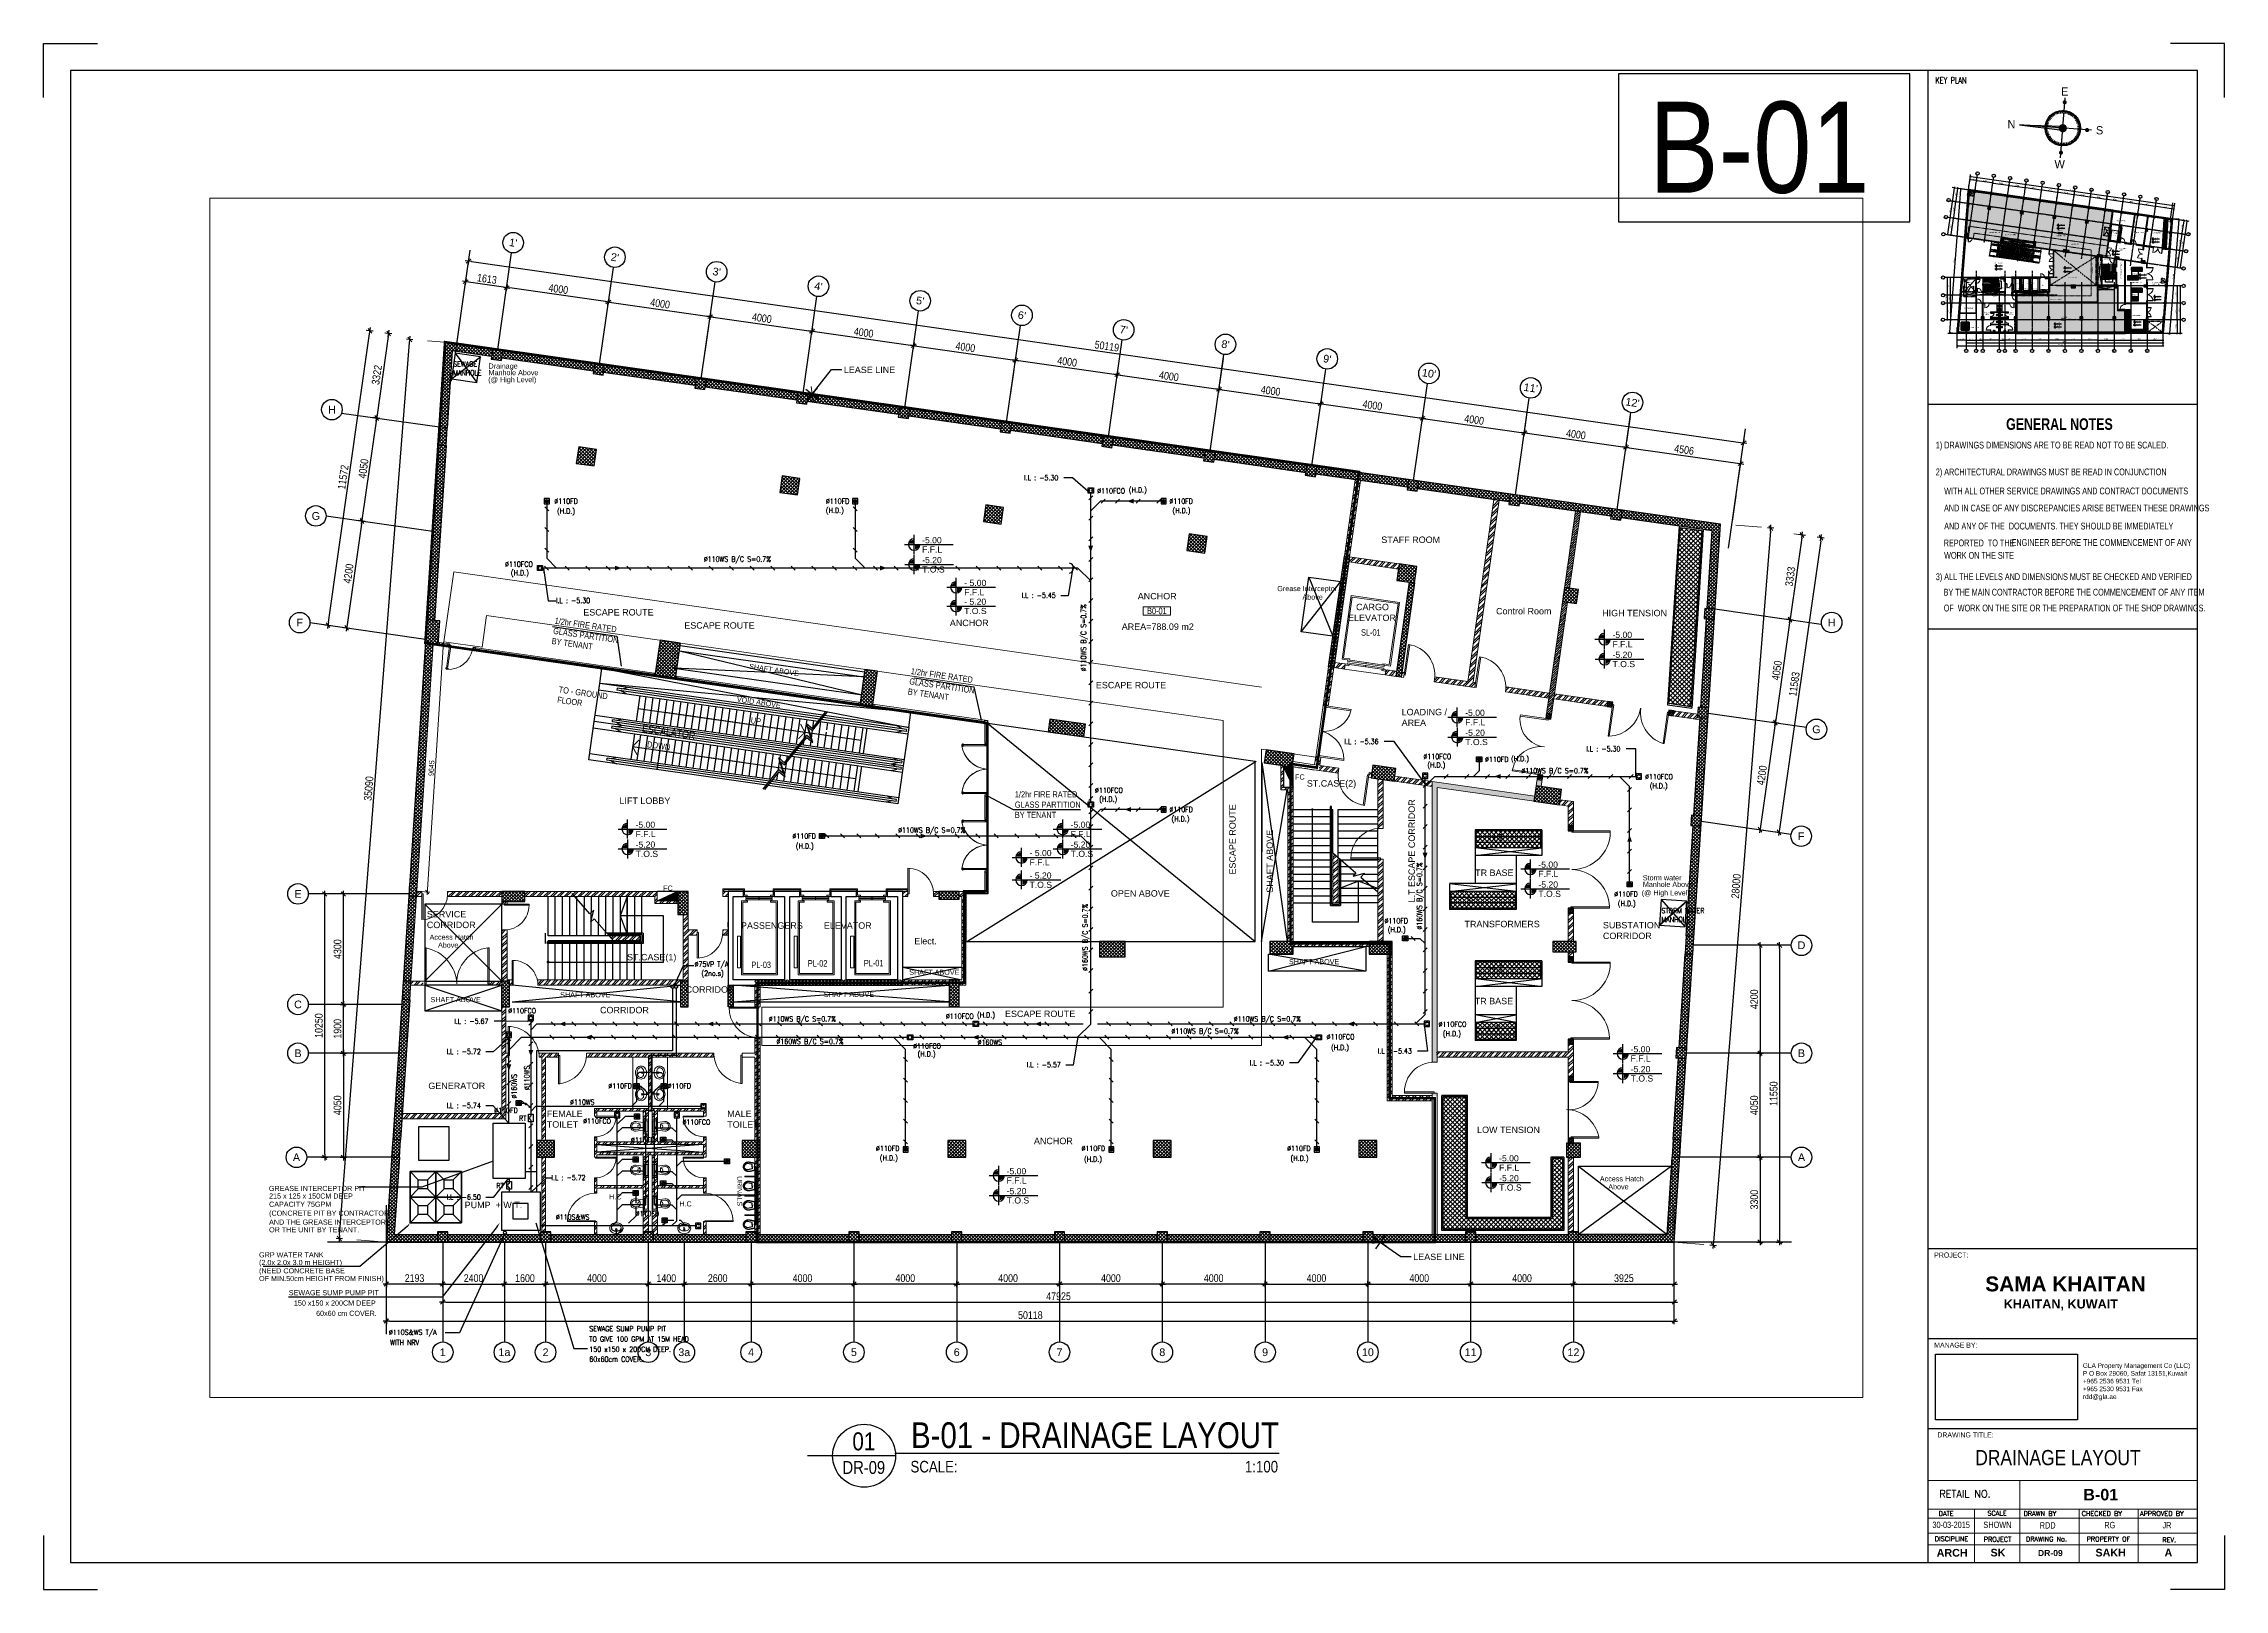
# Paper-space layout 'DR-09' of a CAD drawing. Header units: inches. Extents: x 12244 to 13093, y 133 to 734.
# The model-space entities are those that its viewports show. They can reach past a viewport. Long polylines and large blocks are cut down to what shows.
import ezdxf
from ezdxf.enums import TextEntityAlignment as Align

# ---------------------------------------------------------------- set-up
doc = ezdxf.new("R2010")
doc.units = ezdxf.units.IN
doc.header["$MEASUREMENT"] = 0
for name, pattern in [('CENTER', [50.8, 31.75, -6.35, 6.35, -6.35]), ('DASHED', [19.05, 12.7, -6.35]), ('DASHED2', [9.525, 6.35, -3.175]), ('DIVIDE2', [0.625, 0.25, -0.125, 0, -0.125, 0, -0.125]), ('DOT2', [3.175, 0, -3.175]), ('HIDDEN', [9.525, 6.35, -3.175]), ('HIDDEN2', [4.7625, 3.175, -1.5875]), ('PHANTOM2', [1.25, 0.625, -0.125, 0.125, -0.125, 0.125, -0.125]), ('PHANTOM21', [1.25, 0.625, -0.125, 0.125, -0.125, 0.125, -0.125])]:
    doc.linetypes.add(name, pattern=pattern)
for name, color, linetype in [('3742_Title-KWI-A1_POD GF$0$G-TEXT', 2, 'Continuous'), ('A-HATCH', 253, 'Continuous'), ('A-TEXT', 3, 'Continuous'), ('A-TEXT TITLE', 5, 'Continuous'), ('A-TITLE', 30, 'Continuous'), ('A3-TBK$0$TB5', 1, 'Continuous'), ('Axis', 9, 'CENTER'), ('AXT-1', 9, 'Continuous'), ('BS-TOILET FUR', 85, 'Continuous'), ('comm', 11, 'Continuous'), ('di_ANNO-TITLE', 2, 'Continuous'), ('dim-axis', 15, 'Continuous'), ('FFNEW', 252, 'Continuous'), ('FRAME', 4, 'Continuous'), ('GLAZ', 4, 'Continuous'), ('LEVELS', 181, 'Continuous'), ('P-FIRE-HOSE', 8, 'PHANTOM21'), ('P-FIRE-TXT', 181, 'Continuous'), ('P-PIPE-CWS', 80, 'Continuous'), ('P-PIPE-DRA', 40, 'Continuous'), ('P-PIPE-DRA-TXT', 181, 'Continuous'), ('P-VP', 231, 'DIVIDE2'), ('P-VP-TXT', 181, 'Continuous'), ('PL', 8, 'Continuous'), ('S-COL', 210, 'Continuous'), ('S-WALL', 1, 'Continuous'), ('SHAFT', 7, 'Continuous'), ('stair', 1, 'Continuous'), ('STEEL', 5, 'Continuous'), ('TAXT', 3, 'Continuous'), ('TBK', 3, 'Continuous'), ('TEXT', 181, 'Continuous'), ('TOI', 30, 'Continuous'), ('TRENCH', 8, 'Continuous'), ('VP', 8, 'Continuous'), ('wall pod', 7, 'Continuous'), ('WS-PIPE-EQP', 6, 'Continuous')]:
    doc.layers.add(name, color=color, linetype=linetype)
for name, color, linetype, lineweight in [('A-BLOCK', 43, 'Continuous', 13), ('A-CORD.PLUMB', 44, 'Continuous', 13), ('A-DIMENSION', 7, 'Continuous', 9), ('A-DOOR', 10, 'Continuous', 15), ('A-ELEVATOR', 54, 'Continuous', 5), ('A-FRAME', 5, 'Continuous', 9), ('A-GLASS', 4, 'Continuous', 5), ('A-HATCH CONCRETE', 254, 'Continuous', 5), ('A-LEASING LINE', 7, 'DASHED2', 9), ('A-LEASING NUMBER', 130, 'Continuous', 9), ('A-LEVEL', 181, 'Continuous', 9), ('A-LEVEL-CON', 74, 'Continuous', 9), ('A-LEVEL-FFL', 181, 'Continuous', 9), ('A-PROJECTION', 31, 'Continuous', 15), ('A-WALL CLADDING', 44, 'Continuous', 5), ('escape route', 8, 'HIDDEN', 15), ('wall hatch', 252, 'Continuous', 0)]:
    doc.layers.add(name, color=color, linetype=linetype, lineweight=lineweight)
doc.styles.add('3742_Title-KWI-A1_POD GF$0$Arial', font='arial.ttf')
doc.styles.add('A3-TBK$0$Standard', font='romans.shx', dxfattribs={"width": 0.75})
doc.styles.add('ARIAL', font='ARIALN.TTF')
doc.styles.add('ARIAL BOLD', font='arialbd.ttf', dxfattribs={"width": 0.8})
doc.styles.add('ARIAL-N', font='ARIALN.TTF')
doc.styles.add('ARIALBOLD', font='arialbd.ttf')
doc.styles.add('BOLD-2', font='bold-2.shx', dxfattribs={"width": 0.8})
doc.styles.add('GOTHICE', font='gothice', dxfattribs={"height": 0.6})
doc.styles.add('ROMANS', font='romans__.ttf', dxfattribs={"width": 0.8})
doc.styles.add('SMALL', font='arialbd.ttf', dxfattribs={"height": 400})
doc.styles.add('SS', font='romand.shx', dxfattribs={"width": 0.85, "height": 200})
doc.styles.get("Standard").update_dxf_attribs({"font": 'arial.ttf'})
doc.styles.add('style1', font='arial.ttf')
doc.dimstyles.new('1-100', dxfattribs={"dimtxt": 0.16, "dimasz": 0.15, "dimexe": 0.16, "dimexo": 0.0625, "dimgap": 0.05, "dimtad": 3, "dimzin": 0, "dimdsep": 46, "dimtxsty": 'Standard', "dimcen": 0.09, "dimclrd": 1, "dimclre": 256, "dimclrt": 2, "dimadec": 0, "dimazin": 0, "dimtfac": 1, "dimtofl": 0, "dimtmove": 2, "dimatfit": 2, "dimfxl": 1, "dimtolj": 1, "dimtzin": 0, "dimlwd": -1, "dimarcsym": 0})
doc.dimstyles.new('DIM-100', dxfattribs={"dimscale": 150, "dimtxt": 2, "dimasz": 1, "dimexe": 0.75, "dimexo": 1, "dimgap": 0.5, "dimtad": 1, "dimdec": 0, "dimzin": 11, "dimdsep": 46, "dimtxsty": 'ARIAL', "dimblk": 'R', "dimcen": 2.5, "dimdle": 1, "dimclrd": 256, "dimclre": 256, "dimclrt": 256, "dimazin": 0, "dimtfac": 1, "dimtdec": 0, "dimtix": 1, "dimtmove": 2, "dimatfit": 3, "dimldrblk": 'R', "dimtolj": 1, "dimtzin": 3, "dimlwd": -1, "dimlwe": 13, "dimarcsym": 0})
doc.dimstyles.get("Standard").update_dxf_attribs({"dimtxt": 0.18, "dimasz": 0.18, "dimexe": 0.18, "dimexo": 0.0625, "dimgap": 0.09, "dimtad": 0, "dimtih": 1, "dimtoh": 1, "dimdec": 4, "dimzin": 0, "dimdsep": 46, "dimtxsty": 'Standard', "dimcen": 0.09, "dimadec": 0, "dimazin": 0, "dimtfac": 1, "dimtdec": 4, "dimtofl": 0, "dimtmove": 0, "dimatfit": 3, "dimfxl": 1, "dimtolj": 1, "dimtzin": 0, "dimarcsym": 0})
picture_1 = doc.add_image_def('image1.jpg', size_in_pixel=(145, 67))
pattern_1 = [(45, (489160.57, -168093.92), (-132.58252, 132.58252), []), (45, (489248.96, -168093.92), (-132.58252, 132.58252), [])]
pattern_2 = [(45, (489160.57, -168093.923), (-39.7747564, 39.7747564), []), (135, (489160.57, -168093.923), (-39.7747564, -39.7747564), [])]
pattern_3 = [(45, (489185.57, -168093.92), (-132.58252, 132.58252), []), (45, (489273.96, -168093.92), (-132.58252, 132.58252), [])]
pattern_4 = [(45, (489160.55, -168093.95), (-132.58252, 132.58252), []), (45, (489248.94, -168093.95), (-132.58252, 132.58252), [])]
pattern_5 = [(45, (489133.13, -168286.77), (-132.58252, 132.58252), []), (45, (489221.52, -168286.77), (-132.58252, 132.58252), [])]
pattern_6 = [(45, (-20589.31, -164009.07), (-88.388348, 88.388348), []), (135, (-20589.31, -164009.07), (-88.388348, -88.388348), [])]
pattern_7 = [(45, (489160.57, -168093.92), (-88.388348, 88.388348), []), (135, (489160.57, -168093.92), (-88.388348, -88.388348), [])]
pattern_8 = [(45, (489160.57, -168093.92), (-66.29126, 66.29126), []), (135, (489160.57, -168093.92), (-66.29126, -66.29126), [])]
pattern_9 = [(45, (1013480.56, -68927.58), (-132.58252, 132.58252), []), (45, (1013568.94, -68927.58), (-132.58252, 132.58252), [])]
pattern_10 = [(45, (1013480.555, -68927.58), (-66.29126, 66.29126), []), (135, (1013480.555, -68927.58), (-66.29126, -66.29126), [])]
pattern_11 = [(45, (1013479.92, -68927.58), (-66.29126, 66.29126), []), (135, (1013479.92, -68927.58), (-66.29126, -66.29126), [])]
pattern_12 = [(45, (1013479.92, -68927.58), (-66.29126, 66.29126), []), (135, (1013479.92, -68927.58), (-66.29126, -66.29126), [])]
pattern_13 = [(45, (1013480.56, -68927.58), (-132.58252, 132.58252), []), (45, (1013568.94, -68927.58), (-132.58252, 132.58252), [])]
pattern_14 = [(45, (1013480.555, -68927.58), (-39.7747564, 39.7747564), []), (135, (1013480.555, -68927.58), (-39.7747564, -39.7747564), [])]
pattern_15 = [(45, (1013505.56, -68927.58), (-132.58252, 132.58252), []), (45, (1013593.94, -68927.58), (-132.58252, 132.58252), [])]
pattern_16 = [(45, (1013453.12, -69120.43), (-132.58252, 132.58252), []), (45, (1013541.5, -69120.43), (-132.58252, 132.58252), [])]
pattern_17 = [(45, (503730.67, -64842.73), (-88.388348, 88.388348), []), (135, (503730.67, -64842.73), (-88.388348, -88.388348), [])]
pattern_18 = [(45, (1013480.56, -68927.58), (-88.388348, 88.388348), []), (135, (1013480.56, -68927.58), (-88.388348, -88.388348), [])]
pattern_19 = [(45, (1013480.555, -68927.58), (-66.29126, 66.29126), []), (135, (1013480.555, -68927.58), (-66.29126, -66.29126), [])]
pattern_20 = [(45, (1013479.92, -68927.58), (-66.29126, 66.29126), []), (135, (1013479.92, -68927.58), (-66.29126, -66.29126), [])]
pattern_21 = [(45, (1013479.92, -68927.58), (-66.29126, 66.29126), []), (135, (1013479.92, -68927.58), (-66.29126, -66.29126), [])]

# ---------------------------------------------------------------- blocks, each defined once
blk = doc.blocks.new('TITLE')
at = {"color": 4, "style": 'BOLD-2', "oblique": 360, "width": 0.8}
for p in [(2037.54, -355.76), (2037.55, -365.68), (2037.55, -376.03)]:
    blk.add_attdef('TITEL', text='', height=6.48, rotation=0.0071, dxfattribs=at).set_placement(p, align=Align.MIDDLE)
for tag, p, height in [('SCALE', (1986.91, -482.91), 5.4), ('DRAWING-NUMBER', (1986.91, -507.1), 7.56)]:
    blk.add_attdef(tag, p, '', height=height, rotation=0.0071, dxfattribs=at)
blk = doc.blocks.new('sdfhdfh')
at = {"layer": 'TBK', "color": 30}
for p, q in [((7236.9, 438.9, -12.5), (7239.1, 468.1, -12.5)), ((7252, 452.4, -12.5), (7217, 455, -12.5)), ((7217, 455, -12.5), (7237.9, 452.5, -12.5)), ((7217, 455, -12.5), (7238, 454.4, -12.5))]:
    blk.add_line(p, q, dxfattribs=at)
at = {"layer": 'TBK', "color": 140}
for p, q in [((7230.6, 456.1, -12.5), (7229.9, 456.4, -12.5)), ((7231.3, 456.2, -12.5), (7230, 456.8, -12.5)), ((7230.9, 456.8, -12.5), (7230.2, 457.2, -12.5)), ((7231.6, 456.9, -12.5), (7230.4, 457.6, -12.5)), ((7231.3, 457.6, -12.5), (7230.7, 458, -12.5)), ((7232, 457.5, -12.5), (7230.9, 458.3, -12.5)), ((7231.8, 458.2, -12.5), (7231.2, 458.7, -12.5)), ((7232.5, 458.1, -12.5), (7231.5, 459.1, -12.5)), ((7232.3, 458.9, -12.5), (7231.8, 459.4, -12.5)), ((7233, 458.7, -12.5), (7232.1, 459.7, -12.5)), ((7232.9, 459.4, -12.5), (7232.4, 460, -12.5)), ((7233.6, 459.2, -12.5), (7232.8, 460.3, -12.5)), ((7233.6, 459.9, -12.5), (7233.2, 460.6, -12.5)), ((7234.2, 459.6, -12.5), (7233.5, 460.8, -12.5)), ((7234.3, 460.4, -12.5), (7233.9, 461, -12.5)), ((7234.9, 460, -12.5), (7234.3, 461.2, -12.5)), ((7235, 460.7, -12.5), (7234.7, 461.4, -12.5)), ((7235.6, 460.3, -12.5), (7235.1, 461.6, -12.5)), ((7235.8, 461, -12.5), (7235.6, 461.7, -12.5)), ((7236.3, 460.5, -12.5), (7236, 461.8, -12.5)), ((7236.6, 461.2, -12.5), (7236.5, 461.9, -12.5)), ((7237.1, 460.6, -12.5), (7236.9, 462, -12.5)), ((7237.4, 461.3, -12.5), (7237.4, 462, -12.5)), ((7237.8, 460.7, -12.5), (7237.8, 462.1, -12.5)), ((7238.3, 461.3, -12.5), (7238.3, 462.1, -12.5)), ((7238.6, 460.6, -12.5), (7238.7, 462, -12.5)), ((7239.1, 461.2, -12.5), (7239.2, 462, -12.5)), ((7239.4, 460.5, -12.5), (7239.6, 461.9, -12.5)), ((7239.9, 461.1, -12.5), (7240.1, 461.8, -12.5)), ((7240.1, 460.4, -12.5), (7240.5, 461.7, -12.5)), ((7240.7, 460.8, -12.5), (7240.9, 461.5, -12.5)), ((7240.8, 460.1, -12.5), (7241.3, 461.4, -12.5)), ((7241.4, 460.5, -12.5), (7241.8, 461.2, -12.5)), ((7241.5, 459.8, -12.5), (7242.2, 461, -12.5)), ((7242.1, 459.4, -12.5), (7242.9, 460.5, -12.5)), ((7242.2, 460.1, -12.5), (7242.6, 460.8, -12.5)), ((7242.7, 458.9, -12.5), (7243.6, 460, -12.5)), ((7242.8, 459.6, -12.5), (7243.3, 460.2, -12.5)), ((7243.3, 458.4, -12.5), (7244.3, 459.3, -12.5)), ((7243.5, 459.1, -12.5), (7244, 459.6, -12.5)), ((7243.8, 457.8, -12.5), (7244.9, 458.7, -12.5)), ((7244, 458.5, -12.5), (7244.6, 459, -12.5)), ((7244.2, 457.2, -12.5), (7245.4, 457.9, -12.5)), ((7244.5, 457.8, -12.5), (7245.2, 458.3, -12.5)), ((7244.6, 456.5, -12.5), (7245.8, 457.1, -12.5)), ((7244.9, 457.1, -12.5), (7245.6, 457.5, -12.5)), ((7244.9, 455.8, -12.5), (7246.2, 456.3, -12.5)), ((7245.3, 456.4, -12.5), (7246, 456.7, -12.5)), ((7230.2, 454.5, -12.5), (7229.4, 454.6, -12.5)), ((7230.8, 454, -12.5), (7229.4, 454.1, -12.5)), ((7230.1, 453.7, -12.5), (7229.4, 453.7, -12.5)), ((7230.7, 453.3, -12.5), (7229.4, 453.2, -12.5)), ((7230.2, 452.8, -12.5), (7229.4, 452.8, -12.5)), ((7230.8, 452.5, -12.5), (7229.4, 452.3, -12.5)), ((7230.9, 454.8, -12.5), (7229.5, 455, -12.5)), ((7230.3, 452, -12.5), (7229.5, 451.9, -12.5)), ((7230.4, 455.3, -12.5), (7229.6, 455.5, -12.5)), ((7230.9, 451.7, -12.5), (7229.6, 451.4, -12.5)), ((7231, 455.5, -12.5), (7229.7, 455.9, -12.5)), ((7230.4, 451.2, -12.5), (7229.7, 451, -12.5)), ((7231.2, 451, -12.5), (7229.8, 450.6, -12.5)), ((7230.7, 450.5, -12.5), (7230, 450.2, -12.5)), ((7231.4, 450.3, -12.5), (7230.2, 449.7, -12.5)), ((7231.1, 449.7, -12.5), (7230.4, 449.3, -12.5)), ((7231.8, 449.6, -12.5), (7230.6, 448.9, -12.5)), ((7231.5, 449, -12.5), (7230.9, 448.6, -12.5)), ((7232.2, 449, -12.5), (7231.1, 448.2, -12.5)), ((7232, 448.3, -12.5), (7231.4, 447.8, -12.5)), ((7232.7, 448.4, -12.5), (7231.7, 447.5, -12.5)), ((7232.5, 447.7, -12.5), (7232, 447.2, -12.5)), ((7233.3, 447.9, -12.5), (7232.4, 446.9, -12.5)), ((7233.2, 447.2, -12.5), (7232.7, 446.6, -12.5)), ((7233.9, 447.4, -12.5), (7233.1, 446.3, -12.5)), ((7233.8, 446.7, -12.5), (7233.4, 446.1, -12.5)), ((7234.5, 447, -12.5), (7233.9, 445.8, -12.5)), ((7234.6, 446.3, -12.5), (7234.2, 445.6, -12.5)), ((7235.2, 446.7, -12.5), (7234.7, 445.4, -12.5)), ((7235.3, 446, -12.5), (7235.1, 445.3, -12.5)), ((7235.9, 446.5, -12.5), (7235.5, 445.1, -12.5)), ((7236.1, 445.8, -12.5), (7235.9, 445, -12.5)), ((7236.7, 446.3, -12.5), (7236.4, 444.9, -12.5)), ((7236.9, 445.6, -12.5), (7236.8, 444.9, -12.5)), ((7237.4, 446.2, -12.5), (7237.3, 444.8, -12.5)), ((7237.7, 445.6, -12.5), (7237.7, 444.8, -12.5)), ((7238.2, 446.2, -12.5), (7238.2, 444.8, -12.5)), ((7238.6, 445.6, -12.5), (7238.6, 444.8, -12.5)), ((7238.9, 446.2, -12.5), (7239.1, 444.8, -12.5)), ((7239.4, 445.7, -12.5), (7239.5, 444.9, -12.5)), ((7239.7, 446.4, -12.5), (7240, 445, -12.5)), ((7240.2, 445.9, -12.5), (7240.4, 445.1, -12.5)), ((7240.4, 446.6, -12.5), (7240.9, 445.3, -12.5)), ((7241, 446.1, -12.5), (7241.3, 445.4, -12.5)), ((7241.1, 446.9, -12.5), (7241.7, 445.6, -12.5)), ((7241.7, 446.5, -12.5), (7242.1, 445.8, -12.5)), ((7241.8, 447.2, -12.5), (7242.5, 446, -12.5)), ((7242.4, 447.6, -12.5), (7243.2, 446.5, -12.5)), ((7242.4, 446.9, -12.5), (7242.8, 446.3, -12.5)), ((7243, 448.1, -12.5), (7243.9, 447.1, -12.5)), ((7243.1, 447.4, -12.5), (7243.6, 446.8, -12.5)), ((7243.5, 448.7, -12.5), (7244.6, 447.8, -12.5)), ((7243.7, 448, -12.5), (7244.2, 447.4, -12.5)), ((7244, 449.3, -12.5), (7245.1, 448.5, -12.5)), ((7244.2, 448.6, -12.5), (7244.8, 448.1, -12.5)), ((7244.4, 449.9, -12.5), (7245.6, 449.3, -12.5)), ((7244.7, 450.6, -12.5), (7246, 450.1, -12.5)), ((7244.7, 449.3, -12.5), (7245.3, 448.9, -12.5)), ((7245, 451.3, -12.5), (7246.3, 450.9, -12.5)), ((7245.1, 455.1, -12.5), (7246.4, 455.4, -12.5)), ((7245.1, 452.1, -12.5), (7246.5, 451.8, -12.5)), ((7245.1, 450, -12.5), (7245.8, 449.6, -12.5)), ((7245.2, 454.3, -12.5), (7246.6, 454.5, -12.5)), ((7245.2, 452.8, -12.5), (7246.6, 452.7, -12.5)), ((7245.3, 453.6, -12.5), (7246.6, 453.6, -12.5)), ((7245.4, 450.7, -12.5), (7246.1, 450.5, -12.5)), ((7245.6, 455.6, -12.5), (7246.3, 455.8, -12.5)), ((7245.6, 451.5, -12.5), (7246.4, 451.3, -12.5)), ((7245.7, 454.8, -12.5), (7246.5, 454.9, -12.5)), ((7245.8, 452.3, -12.5), (7246.6, 452.2, -12.5)), ((7245.9, 454, -12.5), (7246.6, 454, -12.5)), ((7245.9, 453.2, -12.5), (7246.6, 453.1, -12.5))]:
    blk.add_line(p, q, dxfattribs=at)
at = {"layer": 'TBK', "color": 30, "elevation": -12.5}
for points, const_width in [([(7238.9, 465.5, 1), (7239, 466.5, 1)], 0.998), ([(7237.9, 452.4, 1), (7238.1, 454.4, 1)], 2), ([(7249.8, 452, 1), (7249.9, 453, 1)], 0.998), ([(7237.1, 441, 1), (7237.1, 442, 1)], 0.998)]:
    blk.add_lwpolyline(points, format="xyb", close=True, dxfattribs=dict(at, const_width=const_width))
at = {"layer": 'TBK', "color": 5}
blk.add_circle((7238, 453.4, -12.5), 8.64, dxfattribs=at)
at = {"layer": 'TBK', "color": 30}
blk.add_solid([(7217, 455, -12.5), (7236.8, 452.7, -12.5), (7237.2, 454.4, -12.5)], dxfattribs=at)
at = {"layer": 'TBK', "color": 1, "style": 'GOTHICE'}
for s, p in [('E', (7239, 469.3, -12.5)), ('N', (7213, 453.4, -12.5)), ('S', (7255.9, 450.4, -12.5)), ('W', (7236.5, 433.9, -12.5))]:
    blk.add_text(s, height=3.99, dxfattribs=at).set_placement(p, align=Align.CENTER)
blk = doc.blocks.new('M-DOOR-1M')
at = {"layer": 'A-DOOR'}
for p, q in [((0, 958), (-42, 958)), ((-42, 0), (-42, 958)), ((-42, 0), (0, 0)), ((0, 0), (0, 958))]:
    blk.add_line(p, q, dxfattribs=at)
blk.add_arc((-42, 0), 958, 90, 180.00218, dxfattribs=at)
blk = doc.blocks.new('LEASING')
at = {"layer": 'A-LEASING NUMBER'}
blk.add_lwpolyline([(0, 0), (1057, 0), (1057, 336), (0, 336)], close=True, dxfattribs=at)
at = {"layer": 'A-LEASING NUMBER', "style": 'ARIAL'}
blk.add_attdef('4TH-01', text='', height=250, dxfattribs=at).set_placement((530, 170), align=Align.MIDDLE_CENTER)
blk = doc.blocks.new('level')
at = {"layer": 'LEVELS'}
for points in [[(43, 4), (23, 4, -0.325023), (43, 24)], [(70, -4), (50, -4), (50, -24, 0.325023)]]:
    blk.add_hatch(color=256, dxfattribs=at).paths.add_polyline_path(points)
for p, q in [((0, 0), (237, 0)), ((46, -46), (46, 46))]:
    blk.add_line(p, q, dxfattribs=at)
blk.add_arc((46, 0), 27.7, 90, 0, dxfattribs=at)
at = {"layer": 'LEVELS', "style": 'style1', "flags": 8}
for tag, p in [('+0.00', (85, 6)), ('F.F.L', (85, -39))]:
    blk.add_attdef(tag, p, '', height=30, dxfattribs=at)
blk = doc.blocks.new('FHC')
at = {"layer": 'P-FIRE-HOSE', "linetype": 'Continuous'}
blk.add_hatch(color=256, dxfattribs=at).paths.add_polyline_path([(-0.4, 0.185), (-0.4, -0.185), (0.4, 0.185)])
blk.add_line((-0.4, -0.185), (0.4, 0.185), dxfattribs=at)
blk.add_lwpolyline([(-0.4, -0.185), (0.4, -0.185), (0.4, 0.185), (-0.4, 0.185)], close=True, dxfattribs=at)
blk = doc.blocks.new('*U77')
at = {"layer": 'P-PIPE-CWS', "color": 1}
for p, q in [((0, 2), (0.32, 1.68)), ((0.32, 1.32), (0, 1)), ((0, 1), (0.32, 0.68)), ((0.32, 0.32), (0, 0)), ((1, 2), (0.68, 1.68)), ((0.68, 1.32), (1, 1)), ((1, 1), (0.68, 0.68)), ((0.68, 0.32), (1, 0)), ((1, 2), (1.32, 1.68)), ((1.32, 1.32), (1, 1)), ((1, 1), (1.32, 0.68)), ((1.32, 0.32), (1, 0)), ((2, 2), (1.68, 1.68)), ((1.68, 1.32), (2, 1)), ((2, 1), (1.68, 0.68)), ((1.68, 0.32), (2, 0))]:
    blk.add_line(p, q, dxfattribs=at)
for points in [[(0, 1), (1, 1), (1, 2), (0, 2)], [(0, 0), (1, 0), (1, 1), (0, 1)], [(0.68, 1.68), (0.68, 1.32), (0.32, 1.32), (0.32, 1.68)], [(0.68, 0.68), (0.68, 0.32), (0.32, 0.32), (0.32, 0.68)], [(1, 1), (2, 1), (2, 2), (1, 2)], [(1, 0), (2, 0), (2, 1), (1, 1)], [(1.68, 1.68), (1.68, 1.32), (1.32, 1.32), (1.32, 1.68)], [(1.68, 0.68), (1.68, 0.32), (1.32, 0.32), (1.32, 0.68)]]:
    blk.add_lwpolyline(points, close=True, dxfattribs=at)
blk = doc.blocks.new('WB')
blk.add_lwpolyline([(-254, -48, -0.113803), (-235, 33, -0.1035709), (-180, 105, -0.0917687), (-99, 151, -0.0848712), (0, 168, -0.0848712), (99, 151, -0.0917687), (180, 105, -0.1035709), (235, 33, -0.113803), (254, -48, -0.113803), (235, -129, -0.1035709), (180, -200, -0.0917687), (99, -247, -0.0848712), (0, -264, -0.0848712), (-99, -247, -0.0917687), (-180, -200, -0.1035709), (-235, -129, -0.113803)], format="xyb", close=True)
for points in [[(-194, -48, -0.161298), (-182, -10, -0.1061815), (-137, 29, -0.0704517), (-78, 51, -0.0567186), (0, 60, -0.0567186), (78, 51, -0.0704517), (137, 29, -0.1061815), (182, -10, -0.161298), (194, -48, -0.161298)], [(194, -48, -0.113803), (181, -102, -0.1035709), (141, -155, -0.0917687), (79, -190, -0.0848712), (0, -204, -0.0848712), (-79, -190, -0.0917687), (-141, -155, -0.1035709), (-181, -102, -0.113803), (-194, -48, -0.113803)]]:
    blk.add_lwpolyline(points, format="xyb")
blk.add_circle((0, 0), 30)
blk = doc.blocks.new('159')
at = {"layer": 'A-CORD.PLUMB', "ltscale": 0.5}
for p, q in [((-499019596, -238984091), (-499019771, -238984072)), ((-499019596, -238984354), (-499019771, -238984374)), ((-499019404, -238984055), (-499019739, -238984012)), ((-499019404, -238984390), (-499019739, -238984433)), ((-499019541, -238984153), (-499019541, -238984292)), ((-499019374, -238984055), (-499019344, -238984055)), ((-499019374, -238984390, 0), (-499019344, -238984390))]:
    blk.add_line(p, q, dxfattribs=at)
at = {"layer": 'A-CORD.PLUMB', "ltscale": 0.4}
blk.add_line((-499019374, -238983892, 0), (-499019374, -238984542, 0), dxfattribs=at)
at = {"layer": 'A-CORD.PLUMB', "linetype": 'Continuous'}
for p, q in [((-499019374, -238983892, 0), (-499019174, -238983892, 0)), ((-499019174, -238984542, 0), (-499019374, -238984542, 0)), ((-499019174, -238983892, 0), (-499019174, -238984542, 0))]:
    blk.add_line(p, q, dxfattribs=at)
at = {"layer": 'A-CORD.PLUMB', "ltscale": 0.5}
blk.add_lwpolyline([(-499019221, -238984473), (-499019324, -238984473, -0.4142136), (-499019344, -238984453), (-499019344, -238983993, -0.4142136), (-499019324, -238983973), (-499019221, -238983973, -0.4142136), (-499019201, -238983993), (-499019201, -238984453, -0.4142136)], format="xyb", close=True, dxfattribs=at)
for centre, radius, start, end in [((-499019766, -238984223), 213, 82.625129, 277.374871), ((-499019766, -238984223), 151, 91.685458, 180), ((-499019766, -238984223), 151, 180, 268.314542), ((-499019570, -238984223), 75.1, 67.068756, 292.931244), ((-499019604, -238984153), 62.5, 0, 82.625129), ((-499019604, -238984292), 62.5, 277.374871, 0)]:
    blk.add_arc(centre, radius, start, end, dxfattribs=at)
blk = doc.blocks.new('R')
for p, q in [((-1.05, 0), (1.05, 0)), ((0, -1.05), (0, 1.05))]:
    blk.add_line(p, q)
at = {"color": 4, "lineweight": 13}
blk.add_line((-0.71, -0.71), (0.71, 0.71), dxfattribs=at)
blk = doc.blocks.new('*D12')
at = {"layer": 'Defpoints', "color": 0, "transparency": 16777216}
for p in [(-19925, -686), (-19925, -1634), (-15925, -686)]:
    blk.add_point(p, dxfattribs=at)
at = {"layer": 'dim-axis', "color": 5, "linetype": 'DOT2', "lineweight": 13, "transparency": 16777216}
for p, q in [((-19925, -761), (-19925, -1747)), ((-15925, -761), (-15925, -1747))]:
    blk.add_line(p, q, dxfattribs=at)
at = {"layer": 'dim-axis', "color": 5, "transparency": 16777216}
blk.add_line((-16045, -1634), (-19805, -1634), dxfattribs=at)
at = {"layer": 'dim-axis', "color": 5, "transparency": 16777216, "xscale": 120, "yscale": 120, "zscale": 120, "rotation": 180}
blk.add_blockref('R', (-19925, -1634), dxfattribs=at)
at = {"layer": 'dim-axis', "color": 5, "transparency": 16777216, "xscale": 120, "yscale": 120, "zscale": 120}
blk.add_blockref('R', (-15925, -1634), dxfattribs=at)
at = {"layer": 'dim-axis', "color": 1, "transparency": 16777216, "insert": (-17925, -1406), "char_height": 300, "attachment_point": 5, "style": 'ARIAL'}
blk.add_mtext('\\A1;4000', dxfattribs=at)
blk = doc.blocks.new('*D13')
at = {"layer": 'Defpoints', "color": 0, "transparency": 16777216}
for p in [(-23925, -686), (-23925, -1634), (-19925, -686)]:
    blk.add_point(p, dxfattribs=at)
at = {"layer": 'dim-axis', "color": 5, "linetype": 'DOT2', "lineweight": 13, "transparency": 16777216}
for p, q in [((-23925, -761), (-23925, -1747)), ((-19925, -761), (-19925, -1747))]:
    blk.add_line(p, q, dxfattribs=at)
at = {"layer": 'dim-axis', "color": 5, "transparency": 16777216}
blk.add_line((-20045, -1634), (-23805, -1634), dxfattribs=at)
at = {"layer": 'dim-axis', "color": 5, "transparency": 16777216, "xscale": 120, "yscale": 120, "zscale": 120, "rotation": 180}
blk.add_blockref('R', (-23925, -1634), dxfattribs=at)
at = {"layer": 'dim-axis', "color": 5, "transparency": 16777216, "xscale": 120, "yscale": 120, "zscale": 120}
blk.add_blockref('R', (-19925, -1634), dxfattribs=at)
at = {"layer": 'dim-axis', "color": 1, "transparency": 16777216, "insert": (-21925, -1406), "char_height": 300, "attachment_point": 5, "style": 'ARIAL'}
blk.add_mtext('\\A1;4000', dxfattribs=at)
blk = doc.blocks.new('*D14')
at = {"layer": 'Defpoints', "color": 0, "transparency": 16777216}
for p in [(-27925, -686), (-27925, -1634), (-23925, -686)]:
    blk.add_point(p, dxfattribs=at)
at = {"layer": 'dim-axis', "color": 5, "linetype": 'DOT2', "lineweight": 13, "transparency": 16777216}
for p, q in [((-27925, -761), (-27925, -1747)), ((-23925, -761), (-23925, -1747))]:
    blk.add_line(p, q, dxfattribs=at)
at = {"layer": 'dim-axis', "color": 5, "transparency": 16777216}
blk.add_line((-24045, -1634), (-27805, -1634), dxfattribs=at)
at = {"layer": 'dim-axis', "color": 5, "transparency": 16777216, "xscale": 120, "yscale": 120, "zscale": 120, "rotation": 180}
blk.add_blockref('R', (-27925, -1634), dxfattribs=at)
at = {"layer": 'dim-axis', "color": 5, "transparency": 16777216, "xscale": 120, "yscale": 120, "zscale": 120}
blk.add_blockref('R', (-23925, -1634), dxfattribs=at)
at = {"layer": 'dim-axis', "color": 1, "transparency": 16777216, "insert": (-25925, -1406), "char_height": 300, "attachment_point": 5, "style": 'ARIAL'}
blk.add_mtext('\\A1;4000', dxfattribs=at)
blk = doc.blocks.new('*D15')
at = {"layer": 'Defpoints', "color": 0, "transparency": 16777216}
for p in [(-31925, -686), (-31925, -1634), (-27925, -686)]:
    blk.add_point(p, dxfattribs=at)
at = {"layer": 'dim-axis', "color": 5, "linetype": 'DOT2', "lineweight": 13, "transparency": 16777216}
for p, q in [((-31925, -761), (-31925, -1747)), ((-27925, -761), (-27925, -1747))]:
    blk.add_line(p, q, dxfattribs=at)
at = {"layer": 'dim-axis', "color": 5, "transparency": 16777216}
blk.add_line((-28045, -1634), (-31805, -1634), dxfattribs=at)
at = {"layer": 'dim-axis', "color": 5, "transparency": 16777216, "xscale": 120, "yscale": 120, "zscale": 120, "rotation": 180}
blk.add_blockref('R', (-31925, -1634), dxfattribs=at)
at = {"layer": 'dim-axis', "color": 5, "transparency": 16777216, "xscale": 120, "yscale": 120, "zscale": 120}
blk.add_blockref('R', (-27925, -1634), dxfattribs=at)
at = {"layer": 'dim-axis', "color": 1, "transparency": 16777216, "insert": (-29925, -1406), "char_height": 300, "attachment_point": 5, "style": 'ARIAL'}
blk.add_mtext('\\A1;4000', dxfattribs=at)
blk = doc.blocks.new('*D16')
at = {"layer": 'Defpoints', "color": 0, "transparency": 16777216}
for p in [(-35925, -686), (-35925, -1634), (-31925, -686)]:
    blk.add_point(p, dxfattribs=at)
at = {"layer": 'dim-axis', "color": 5, "linetype": 'DOT2', "lineweight": 13, "transparency": 16777216}
for p, q in [((-35925, -761), (-35925, -1747)), ((-31925, -761), (-31925, -1747))]:
    blk.add_line(p, q, dxfattribs=at)
at = {"layer": 'dim-axis', "color": 5, "transparency": 16777216}
blk.add_line((-32045, -1634), (-35805, -1634), dxfattribs=at)
at = {"layer": 'dim-axis', "color": 5, "transparency": 16777216, "xscale": 120, "yscale": 120, "zscale": 120, "rotation": 180}
blk.add_blockref('R', (-35925, -1634), dxfattribs=at)
at = {"layer": 'dim-axis', "color": 5, "transparency": 16777216, "xscale": 120, "yscale": 120, "zscale": 120}
blk.add_blockref('R', (-31925, -1634), dxfattribs=at)
at = {"layer": 'dim-axis', "color": 1, "transparency": 16777216, "insert": (-33925, -1406), "char_height": 300, "attachment_point": 5, "style": 'ARIAL'}
blk.add_mtext('\\A1;4000', dxfattribs=at)
blk = doc.blocks.new('*D17')
at = {"layer": 'Defpoints', "color": 0, "transparency": 16777216}
for p in [(-38525, -686), (-38525, -1634), (-35925, -686)]:
    blk.add_point(p, dxfattribs=at)
at = {"layer": 'dim-axis', "color": 5, "linetype": 'DOT2', "lineweight": 13, "transparency": 16777216}
for p, q in [((-38525, -761), (-38525, -1747)), ((-35925, -761), (-35925, -1747))]:
    blk.add_line(p, q, dxfattribs=at)
at = {"layer": 'dim-axis', "color": 5, "transparency": 16777216}
blk.add_line((-36045, -1634), (-38405, -1634), dxfattribs=at)
at = {"layer": 'dim-axis', "color": 5, "transparency": 16777216, "xscale": 120, "yscale": 120, "zscale": 120, "rotation": 180}
blk.add_blockref('R', (-38525, -1634), dxfattribs=at)
at = {"layer": 'dim-axis', "color": 5, "transparency": 16777216, "xscale": 120, "yscale": 120, "zscale": 120}
blk.add_blockref('R', (-35925, -1634), dxfattribs=at)
at = {"layer": 'dim-axis', "color": 1, "transparency": 16777216, "insert": (-37225, -1406), "char_height": 300, "attachment_point": 5, "style": 'ARIAL'}
blk.add_mtext('\\A1;2600', dxfattribs=at)
blk = doc.blocks.new('*D18')
at = {"layer": 'Defpoints', "color": 0, "transparency": 16777216}
for p in [(-43925, -686), (-43925, -1634), (-39925, -686)]:
    blk.add_point(p, dxfattribs=at)
at = {"layer": 'dim-axis', "color": 5, "linetype": 'DOT2', "lineweight": 13, "transparency": 16777216}
for p, q in [((-43925, -761), (-43925, -1747)), ((-39925, -761), (-39925, -1747))]:
    blk.add_line(p, q, dxfattribs=at)
at = {"layer": 'dim-axis', "color": 5, "transparency": 16777216}
blk.add_line((-40045, -1634), (-43805, -1634), dxfattribs=at)
at = {"layer": 'dim-axis', "color": 5, "transparency": 16777216, "xscale": 120, "yscale": 120, "zscale": 120, "rotation": 180}
blk.add_blockref('R', (-43925, -1634), dxfattribs=at)
at = {"layer": 'dim-axis', "color": 5, "transparency": 16777216, "xscale": 120, "yscale": 120, "zscale": 120}
blk.add_blockref('R', (-39925, -1634), dxfattribs=at)
at = {"layer": 'dim-axis', "color": 1, "transparency": 16777216, "insert": (-41925, -1406), "char_height": 300, "attachment_point": 5, "style": 'ARIAL'}
blk.add_mtext('\\A1;4000', dxfattribs=at)
blk = doc.blocks.new('*D19')
at = {"layer": 'Defpoints', "color": 0, "transparency": 16777216}
for p in [(-47925, -686), (-45525, -686), (-45525, -1634)]:
    blk.add_point(p, dxfattribs=at)
at = {"layer": 'dim-axis', "color": 5, "linetype": 'DOT2', "lineweight": 13, "transparency": 16777216}
for p, q in [((-47925, -761), (-47925, -1747)), ((-45525, -761), (-45525, -1747))]:
    blk.add_line(p, q, dxfattribs=at)
at = {"layer": 'dim-axis', "color": 5, "transparency": 16777216}
blk.add_line((-47805, -1634), (-45645, -1634), dxfattribs=at)
at = {"layer": 'dim-axis', "color": 5, "transparency": 16777216, "xscale": 120, "yscale": 120, "zscale": 120, "rotation": 180}
blk.add_blockref('R', (-47925, -1634), dxfattribs=at)
at = {"layer": 'dim-axis', "color": 5, "transparency": 16777216, "xscale": 120, "yscale": 120, "zscale": 120}
blk.add_blockref('R', (-45525, -1634), dxfattribs=at)
at = {"layer": 'dim-axis', "color": 1, "transparency": 16777216, "insert": (-46725, -1406), "char_height": 300, "attachment_point": 5, "style": 'ARIAL'}
blk.add_mtext('\\A1;2400', dxfattribs=at)
blk = doc.blocks.new('*D20')
at = {"layer": 'Defpoints', "color": 0, "transparency": 16777216}
for p in [(2627, 11550), (2627, 7350), (3338, 7350)]:
    blk.add_point(p, dxfattribs=at)
at = {"layer": 'dim-axis', "color": 5, "linetype": 'DOT2', "lineweight": 13, "transparency": 16777216}
for p, q in [((2702, 11550), (3450, 11550)), ((2702, 7350), (3450, 7350))]:
    blk.add_line(p, q, dxfattribs=at)
at = {"layer": 'dim-axis', "color": 5, "transparency": 16777216}
blk.add_line((3338, 11430), (3338, 7470), dxfattribs=at)
at = {"layer": 'dim-axis', "color": 5, "transparency": 16777216, "xscale": 120, "yscale": 120, "zscale": 120}
for p, rotation in [((3338, 11550), 90), ((3338, 7350), 270)]:
    blk.add_blockref('R', p, dxfattribs=dict(at, rotation=rotation))
at = {"layer": 'dim-axis', "color": 1, "transparency": 16777216, "insert": (3109, 9450), "char_height": 300, "attachment_point": 5, "rotation": 90, "style": 'ARIAL'}
blk.add_mtext('\\A1;4200', dxfattribs=at)
blk = doc.blocks.new('*D21')
at = {"layer": 'Defpoints', "color": 0, "transparency": 16777216}
for p in [(2627, 7350), (3338, 7350), (2627, 3300)]:
    blk.add_point(p, dxfattribs=at)
at = {"layer": 'dim-axis', "color": 5, "linetype": 'DOT2', "lineweight": 13, "transparency": 16777216}
for p, q in [((2702, 7350), (3450, 7350)), ((2702, 3300), (3450, 3300))]:
    blk.add_line(p, q, dxfattribs=at)
at = {"layer": 'dim-axis', "color": 5, "transparency": 16777216}
blk.add_line((3338, 3420), (3338, 7230), dxfattribs=at)
at = {"layer": 'dim-axis', "color": 5, "transparency": 16777216, "xscale": 120, "yscale": 120, "zscale": 120}
for p, rotation in [((3338, 7350), 90), ((3338, 3300), 270)]:
    blk.add_blockref('R', p, dxfattribs=dict(at, rotation=rotation))
at = {"layer": 'dim-axis', "color": 1, "transparency": 16777216, "insert": (3109, 5325), "char_height": 300, "attachment_point": 5, "rotation": 90, "style": 'ARIAL'}
blk.add_mtext('\\A1;4050', dxfattribs=at)
blk = doc.blocks.new('*D22')
at = {"layer": 'Defpoints', "color": 0, "transparency": 16777216}
for p in [(-133, 0), (2627, 3300), (3338, 0)]:
    blk.add_point(p, dxfattribs=at)
at = {"layer": 'dim-axis', "color": 5, "linetype": 'DOT2', "lineweight": 13, "transparency": 16777216}
for p, q in [((-58, 0), (3450, 0)), ((2702, 3300), (3450, 3300))]:
    blk.add_line(p, q, dxfattribs=at)
at = {"layer": 'dim-axis', "color": 5, "transparency": 16777216}
blk.add_line((3338, 3180), (3338, 120), dxfattribs=at)
at = {"layer": 'dim-axis', "color": 5, "transparency": 16777216, "xscale": 120, "yscale": 120, "zscale": 120}
for p, rotation in [((3338, 3300), 90), ((3338, 0), 270)]:
    blk.add_blockref('R', p, dxfattribs=dict(at, rotation=rotation))
at = {"layer": 'dim-axis', "color": 1, "transparency": 16777216, "insert": (3109, 1650), "char_height": 300, "attachment_point": 5, "rotation": 90, "style": 'ARIAL'}
blk.add_mtext('\\A1;3300', dxfattribs=at)
blk = doc.blocks.new('*D23')
at = {"layer": 'Defpoints', "color": 0, "transparency": 16777216}
for p in [(-15925, -686), (-11925, -686), (-11925, -1634)]:
    blk.add_point(p, dxfattribs=at)
at = {"layer": 'dim-axis', "color": 5, "linetype": 'DOT2', "lineweight": 13, "transparency": 16777216}
for p, q in [((-15925, -761), (-15925, -1747)), ((-11925, -761), (-11925, -1747))]:
    blk.add_line(p, q, dxfattribs=at)
at = {"layer": 'dim-axis', "color": 5, "transparency": 16777216}
blk.add_line((-15805, -1634), (-12045, -1634), dxfattribs=at)
at = {"layer": 'dim-axis', "color": 5, "transparency": 16777216, "xscale": 120, "yscale": 120, "zscale": 120, "rotation": 180}
blk.add_blockref('R', (-15925, -1634), dxfattribs=at)
at = {"layer": 'dim-axis', "color": 5, "transparency": 16777216, "xscale": 120, "yscale": 120, "zscale": 120}
blk.add_blockref('R', (-11925, -1634), dxfattribs=at)
at = {"layer": 'dim-axis', "color": 1, "transparency": 16777216, "insert": (-13925, -1406), "char_height": 300, "attachment_point": 5, "style": 'ARIAL'}
blk.add_mtext('\\A1;4000', dxfattribs=at)
blk = doc.blocks.new('*D24')
at = {"layer": 'Defpoints', "color": 0, "transparency": 16777216}
for p in [(-11925, -686), (-7925, -686), (-7925, -1634)]:
    blk.add_point(p, dxfattribs=at)
at = {"layer": 'dim-axis', "color": 5, "linetype": 'DOT2', "lineweight": 13, "transparency": 16777216}
for p, q in [((-11925, -761), (-11925, -1747)), ((-7925, -761), (-7925, -1747))]:
    blk.add_line(p, q, dxfattribs=at)
at = {"layer": 'dim-axis', "color": 5, "transparency": 16777216}
blk.add_line((-11805, -1634), (-8045, -1634), dxfattribs=at)
at = {"layer": 'dim-axis', "color": 5, "transparency": 16777216, "xscale": 120, "yscale": 120, "zscale": 120, "rotation": 180}
blk.add_blockref('R', (-11925, -1634), dxfattribs=at)
at = {"layer": 'dim-axis', "color": 5, "transparency": 16777216, "xscale": 120, "yscale": 120, "zscale": 120}
blk.add_blockref('R', (-7925, -1634), dxfattribs=at)
at = {"layer": 'dim-axis', "color": 1, "transparency": 16777216, "insert": (-9925, -1406), "char_height": 300, "attachment_point": 5, "style": 'ARIAL'}
blk.add_mtext('\\A1;4000', dxfattribs=at)
blk = doc.blocks.new('*D25')
at = {"layer": 'Defpoints', "color": 0, "transparency": 16777216}
for p in [(-7925, -686), (-3925, -686), (-3925, -1634)]:
    blk.add_point(p, dxfattribs=at)
at = {"layer": 'dim-axis', "color": 5, "linetype": 'DOT2', "lineweight": 13, "transparency": 16777216}
for p, q in [((-7925, -761), (-7925, -1747)), ((-3925, -761), (-3925, -1747))]:
    blk.add_line(p, q, dxfattribs=at)
at = {"layer": 'dim-axis', "color": 5, "transparency": 16777216}
blk.add_line((-7805, -1634), (-4045, -1634), dxfattribs=at)
at = {"layer": 'dim-axis', "color": 5, "transparency": 16777216, "xscale": 120, "yscale": 120, "zscale": 120, "rotation": 180}
blk.add_blockref('R', (-7925, -1634), dxfattribs=at)
at = {"layer": 'dim-axis', "color": 5, "transparency": 16777216, "xscale": 120, "yscale": 120, "zscale": 120}
blk.add_blockref('R', (-3925, -1634), dxfattribs=at)
at = {"layer": 'dim-axis', "color": 1, "transparency": 16777216, "insert": (-5925, -1406), "char_height": 300, "attachment_point": 5, "style": 'ARIAL'}
blk.add_mtext('\\A1;4000', dxfattribs=at)
blk = doc.blocks.new('*D26')
at = {"layer": 'Defpoints', "color": 0, "transparency": 16777216}
for p in [(-3925, -686), (0, 0), (0, -1634)]:
    blk.add_point(p, dxfattribs=at)
at = {"layer": 'dim-axis', "color": 5, "linetype": 'DOT2', "lineweight": 13, "transparency": 16777216}
for p, q in [((-3925, -761), (-3925, -1747)), ((0, -75), (0, -1747))]:
    blk.add_line(p, q, dxfattribs=at)
at = {"layer": 'dim-axis', "color": 5, "transparency": 16777216}
blk.add_line((-3805, -1634), (-120, -1634), dxfattribs=at)
at = {"layer": 'dim-axis', "color": 5, "transparency": 16777216, "xscale": 120, "yscale": 120, "zscale": 120, "rotation": 180}
blk.add_blockref('R', (-3925, -1634), dxfattribs=at)
at = {"layer": 'dim-axis', "color": 5, "transparency": 16777216, "xscale": 120, "yscale": 120, "zscale": 120}
blk.add_blockref('R', (0, -1634), dxfattribs=at)
at = {"layer": 'dim-axis', "color": 1, "transparency": 16777216, "insert": (-1962, -1406), "char_height": 300, "attachment_point": 5, "style": 'ARIAL'}
blk.add_mtext('\\A1;3925', dxfattribs=at)
blk = doc.blocks.new('*D27')
at = {"layer": 'Defpoints', "color": 0, "transparency": 16777216}
for p in [(-45525, -1291), (-43925, -1291), (-43925, -1634)]:
    blk.add_point(p, dxfattribs=at)
at = {"layer": 'dim-axis', "color": 5, "linetype": 'DOT2', "lineweight": 13, "transparency": 16777216}
for p, q in [((-45525, -1366), (-45525, -1747)), ((-43925, -1366), (-43925, -1747))]:
    blk.add_line(p, q, dxfattribs=at)
at = {"layer": 'dim-axis', "color": 5, "transparency": 16777216}
blk.add_line((-45405, -1634), (-44045, -1634), dxfattribs=at)
at = {"layer": 'dim-axis', "color": 5, "transparency": 16777216, "xscale": 120, "yscale": 120, "zscale": 120, "rotation": 180}
blk.add_blockref('R', (-45525, -1634), dxfattribs=at)
at = {"layer": 'dim-axis', "color": 5, "transparency": 16777216, "xscale": 120, "yscale": 120, "zscale": 120}
blk.add_blockref('R', (-43925, -1634), dxfattribs=at)
at = {"layer": 'dim-axis', "color": 1, "transparency": 16777216, "insert": (-44725, -1406), "char_height": 300, "attachment_point": 5, "style": 'ARIAL'}
blk.add_mtext('\\A1;1600', dxfattribs=at)
blk = doc.blocks.new('*D28')
at = {"layer": 'Defpoints', "color": 0, "transparency": 16777216}
for p in [(-39925, -1291), (-38525, -1185), (-38525, -1634)]:
    blk.add_point(p, dxfattribs=at)
at = {"layer": 'dim-axis', "color": 5, "linetype": 'DOT2', "lineweight": 13, "transparency": 16777216}
for p, q in [((-39925, -1366), (-39925, -1747)), ((-38525, -1260), (-38525, -1747))]:
    blk.add_line(p, q, dxfattribs=at)
at = {"layer": 'dim-axis', "color": 5, "transparency": 16777216}
blk.add_line((-39805, -1634), (-38645, -1634), dxfattribs=at)
at = {"layer": 'dim-axis', "color": 5, "transparency": 16777216, "xscale": 120, "yscale": 120, "zscale": 120, "rotation": 180}
blk.add_blockref('R', (-39925, -1634), dxfattribs=at)
at = {"layer": 'dim-axis', "color": 5, "transparency": 16777216, "xscale": 120, "yscale": 120, "zscale": 120}
blk.add_blockref('R', (-38525, -1634), dxfattribs=at)
at = {"layer": 'dim-axis', "color": 1, "transparency": 16777216, "insert": (-39225, -1406), "char_height": 300, "attachment_point": 5, "style": 'ARIAL'}
blk.add_mtext('\\A1;1400', dxfattribs=at)
blk = doc.blocks.new('*D29')
at = {"layer": 'Defpoints', "color": 0, "transparency": 16777216}
for p in [(-51791, 9250), (-51791, 9250), (-51757, 7350)]:
    blk.add_point(p, dxfattribs=at)
at = {"layer": 'dim-axis', "color": 5, "linetype": 'DOT2', "lineweight": 13, "transparency": 16777216}
for p, q in [((-51866, 9250), (-51903, 9250)), ((-51832, 7350), (-51903, 7350))]:
    blk.add_line(p, q, dxfattribs=at)
at = {"layer": 'dim-axis', "color": 5, "transparency": 16777216}
blk.add_line((-51791, 7470), (-51791, 9130), dxfattribs=at)
at = {"layer": 'dim-axis', "color": 5, "transparency": 16777216, "xscale": 120, "yscale": 120, "zscale": 120}
for p, rotation in [((-51791, 9250), 90), ((-51791, 7350), 270)]:
    blk.add_blockref('R', p, dxfattribs=dict(at, rotation=rotation))
at = {"layer": 'dim-axis', "color": 1, "transparency": 16777216, "insert": (-52019, 8300), "char_height": 300, "attachment_point": 5, "rotation": 90, "style": 'ARIAL'}
blk.add_mtext('\\A1;1900', dxfattribs=at)
blk = doc.blocks.new('*D30')
at = {"layer": 'Defpoints', "color": 0, "transparency": 16777216}
for p in [(-47035, 37377), (-47035, 37377), (-45452, 37053)]:
    blk.add_point(p, dxfattribs=at)
at = {"layer": 'dim-axis', "color": 5, "linetype": 'DOT2', "lineweight": 13, "transparency": 16777216}
for p, q in [((-47025, 37451), (-47019, 37488)), ((-45441, 37127), (-45422, 37260))]:
    blk.add_line(p, q, dxfattribs=at)
at = {"layer": 'dim-axis', "color": 5, "transparency": 16777216}
blk.add_line((-45557, 37166), (-46916, 37360), dxfattribs=at)
at = {"layer": 'dim-axis', "color": 5, "transparency": 16777216, "xscale": 120, "yscale": 120, "zscale": 120}
for p, rotation in [((-47035, 37377), 171.873611255054), ((-45438, 37149), 351.8736112550541)]:
    blk.add_blockref('R', p, dxfattribs=dict(at, rotation=rotation))
at = {"layer": 'dim-axis', "color": 1, "transparency": 16777216, "insert": (-46204, 37489), "char_height": 300, "attachment_point": 5, "rotation": 351.87361, "style": 'ARIAL'}
blk.add_mtext('\\A1;1613', dxfattribs=at)
blk = doc.blocks.new('*D31')
at = {"layer": 'Defpoints', "color": 0, "transparency": 16777216}
for p in [(-41518, 36301), (-37518, 36018), (-37518, 36018)]:
    blk.add_point(p, dxfattribs=at)
at = {"layer": 'dim-axis', "color": 5, "linetype": 'DOT2', "lineweight": 13, "transparency": 16777216}
for p, q in [((-41508, 36375), (-41462, 36695)), ((-37508, 36092), (-37502, 36129))]:
    blk.add_line(p, q, dxfattribs=at)
at = {"layer": 'dim-axis', "color": 5, "transparency": 16777216}
blk.add_line((-41359, 36567), (-37637, 36035), dxfattribs=at)
at = {"layer": 'dim-axis', "color": 5, "transparency": 16777216, "xscale": 120, "yscale": 120, "zscale": 120}
for p, rotation in [((-41478, 36584), 171.873611255054), ((-37518, 36018), 351.8736112550541)]:
    blk.add_blockref('R', p, dxfattribs=dict(at, rotation=rotation))
at = {"layer": 'dim-axis', "color": 1, "transparency": 16777216, "insert": (-39466, 36527), "char_height": 300, "attachment_point": 5, "rotation": 351.87361, "style": 'ARIAL'}
blk.add_mtext('\\A1;4000', dxfattribs=at)
blk = doc.blocks.new('*D32')
at = {"layer": 'Defpoints', "color": 0, "transparency": 16777216}
for p in [(-37735, 34503), (-33558, 35453), (-33558, 35453)]:
    blk.add_point(p, dxfattribs=at)
at = {"layer": 'dim-axis', "color": 5, "linetype": 'DOT2', "lineweight": 13, "transparency": 16777216}
for p, q in [((-37724, 34577), (-37502, 36129)), ((-33548, 35527), (-33543, 35564))]:
    blk.add_line(p, q, dxfattribs=at)
at = {"layer": 'dim-axis', "color": 5, "transparency": 16777216}
blk.add_line((-37399, 36001), (-33677, 35470), dxfattribs=at)
at = {"layer": 'dim-axis', "color": 5, "transparency": 16777216, "xscale": 120, "yscale": 120, "zscale": 120}
for p, rotation in [((-37518, 36018), 171.873611255054), ((-33558, 35453), 351.8736112550541)]:
    blk.add_blockref('R', p, dxfattribs=dict(at, rotation=rotation))
at = {"layer": 'dim-axis', "color": 1, "transparency": 16777216, "insert": (-35506, 35961), "char_height": 300, "attachment_point": 5, "rotation": 351.87361, "style": 'ARIAL'}
blk.add_mtext('\\A1;4000', dxfattribs=at)
blk = doc.blocks.new('*D33')
at = {"layer": 'Defpoints', "color": 0, "transparency": 16777216}
for p in [(-33775, 33937), (-29599, 34887), (-29599, 34887)]:
    blk.add_point(p, dxfattribs=at)
at = {"layer": 'dim-axis', "color": 5, "linetype": 'DOT2', "lineweight": 13, "transparency": 16777216}
for p, q in [((-33764, 34012), (-33542, 35564)), ((-29609, 34813), (-29614, 34776))]:
    blk.add_line(p, q, dxfattribs=at)
at = {"layer": 'dim-axis', "color": 5, "transparency": 16777216}
blk.add_line((-33440, 35436), (-29717, 34904), dxfattribs=at)
at = {"layer": 'dim-axis', "color": 5, "transparency": 16777216, "xscale": 120, "yscale": 120, "zscale": 120}
for p, rotation in [((-33558, 35453), 171.873611255054), ((-29599, 34887), 351.8736112550541)]:
    blk.add_blockref('R', p, dxfattribs=dict(at, rotation=rotation))
at = {"layer": 'dim-axis', "color": 1, "transparency": 16777216, "insert": (-31546, 35396), "char_height": 300, "attachment_point": 5, "rotation": 351.87361, "style": 'ARIAL'}
blk.add_mtext('\\A1;4000', dxfattribs=at)
blk = doc.blocks.new('*D34')
at = {"layer": 'Defpoints', "color": 0, "transparency": 16777216}
for p in [(-29599, 34887), (-25639, 34322), (-25639, 34322)]:
    blk.add_point(p, dxfattribs=at)
at = {"layer": 'dim-axis', "color": 5, "linetype": 'DOT2', "lineweight": 13, "transparency": 16777216}
for p, q in [((-29609, 34813), (-29614, 34776)), ((-25649, 34248), (-25655, 34210))]:
    blk.add_line(p, q, dxfattribs=at)
at = {"layer": 'dim-axis', "color": 5, "transparency": 16777216}
blk.add_line((-29480, 34870), (-25758, 34339), dxfattribs=at)
at = {"layer": 'dim-axis', "color": 5, "transparency": 16777216, "xscale": 120, "yscale": 120, "zscale": 120}
for p, rotation in [((-29599, 34887), 171.873611255054), ((-25639, 34322), 351.8736112550541)]:
    blk.add_blockref('R', p, dxfattribs=dict(at, rotation=rotation))
at = {"layer": 'dim-axis', "color": 1, "transparency": 16777216, "insert": (-27586, 34830), "char_height": 300, "attachment_point": 5, "rotation": 351.87361, "style": 'ARIAL'}
blk.add_mtext('\\A1;4000', dxfattribs=at)
blk = doc.blocks.new('*D35')
at = {"layer": 'Defpoints', "color": 0, "transparency": 16777216}
for p in [(-25855, 32807), (-21679, 33757), (-21679, 33756)]:
    blk.add_point(p, dxfattribs=at)
at = {"layer": 'dim-axis', "color": 5, "linetype": 'DOT2', "lineweight": 13, "transparency": 16777216}
for p, q in [((-25845, 32881), (-25623, 34433)), ((-21690, 33683), (-21695, 33645))]:
    blk.add_line(p, q, dxfattribs=at)
at = {"layer": 'dim-axis', "color": 5, "transparency": 16777216}
blk.add_line((-25520, 34305), (-21798, 33773), dxfattribs=at)
at = {"layer": 'dim-axis', "color": 5, "transparency": 16777216, "xscale": 120, "yscale": 120, "zscale": 120}
for p, rotation in [((-25639, 34322), 171.873611255054), ((-21679, 33756), 351.8736112550541)]:
    blk.add_blockref('R', p, dxfattribs=dict(at, rotation=rotation))
at = {"layer": 'dim-axis', "color": 1, "transparency": 16777216, "insert": (-23627, 34265), "char_height": 300, "attachment_point": 5, "rotation": 351.87361, "style": 'ARIAL'}
blk.add_mtext('\\A1;4000', dxfattribs=at)
blk = doc.blocks.new('*D36')
at = {"layer": 'Defpoints', "color": 0, "transparency": 16777216}
for p in [(-51791, 13550), (-50592, 13550), (-50592, 9250)]:
    blk.add_point(p, dxfattribs=at)
at = {"layer": 'dim-axis', "color": 5, "linetype": 'DOT2', "lineweight": 13, "transparency": 16777216}
for p, q in [((-50667, 13550), (-51903, 13550)), ((-50667, 9250), (-51903, 9250))]:
    blk.add_line(p, q, dxfattribs=at)
at = {"layer": 'dim-axis', "color": 5, "transparency": 16777216}
blk.add_line((-51791, 9370), (-51791, 13430), dxfattribs=at)
at = {"layer": 'dim-axis', "color": 5, "transparency": 16777216, "xscale": 120, "yscale": 120, "zscale": 120}
for p, rotation in [((-51791, 13550), 90), ((-51791, 9250), 270)]:
    blk.add_blockref('R', p, dxfattribs=dict(at, rotation=rotation))
at = {"layer": 'dim-axis', "color": 1, "transparency": 16777216, "insert": (-52019, 11400), "char_height": 300, "attachment_point": 5, "rotation": 90, "style": 'ARIAL'}
blk.add_mtext('\\A1;4300', dxfattribs=at)
blk = doc.blocks.new('*D37')
at = {"layer": 'Defpoints', "color": 0, "transparency": 16777216}
for p in [(4507, 27588), (4037, 24289), (4503, 24222)]:
    blk.add_point(p, dxfattribs=at)
at = {"layer": 'dim-axis', "color": 5, "transparency": 16777216}
blk.add_line((4957, 27403), (4520, 24341), dxfattribs=at)
at = {"layer": 'dim-axis', "color": 5, "linetype": 'DOT2', "lineweight": 13, "transparency": 16777216}
for p, q in [((4582, 27577), (5085, 27506)), ((4111, 24278), (4615, 24206))]:
    blk.add_line(p, q, dxfattribs=at)
at = {"layer": 'dim-axis', "color": 5, "transparency": 16777216, "xscale": 120, "yscale": 120, "zscale": 120}
for p, rotation in [((4974, 27521), 81.87732561324766), ((4503, 24222), 261.8773256132476)]:
    blk.add_blockref('R', p, dxfattribs=dict(at, rotation=rotation))
at = {"layer": 'dim-axis', "color": 1, "transparency": 16777216, "insert": (4513, 25904), "char_height": 300, "attachment_point": 5, "rotation": 81.87733, "style": 'ARIAL'}
blk.add_mtext('\\A1;3333', dxfattribs=at)
blk = doc.blocks.new('*D38')
at = {"layer": 'Defpoints', "color": 0, "transparency": 16777216}
for p in [(4037, 24289), (3931, 20213), (3931, 20213)]:
    blk.add_point(p, dxfattribs=at)
at = {"layer": 'dim-axis', "color": 5, "transparency": 16777216}
blk.add_line((4486, 24103), (3948, 20332), dxfattribs=at)
at = {"layer": 'dim-axis', "color": 5, "linetype": 'DOT2', "lineweight": 13, "transparency": 16777216}
for p, q in [((4111, 24278), (4615, 24206)), ((3857, 20223), (3820, 20229))]:
    blk.add_line(p, q, dxfattribs=at)
at = {"layer": 'dim-axis', "color": 5, "transparency": 16777216, "xscale": 120, "yscale": 120, "zscale": 120}
for p, rotation in [((4503, 24222), 81.87732905027146), ((3931, 20213), 261.8773290502715)]:
    blk.add_blockref('R', p, dxfattribs=dict(at, rotation=rotation))
at = {"layer": 'dim-axis', "color": 1, "transparency": 16777216, "insert": (3991, 22250), "char_height": 300, "attachment_point": 5, "rotation": 81.87733, "style": 'ARIAL'}
blk.add_mtext('\\A1;4050', dxfattribs=at)
blk = doc.blocks.new('*D39')
at = {"layer": 'Defpoints', "color": 0, "transparency": 16777216}
for p in [(3338, 16055), (3338, 16055), (3931, 20213)]:
    blk.add_point(p, dxfattribs=at)
at = {"layer": 'dim-axis', "color": 5, "transparency": 16777216}
blk.add_line((3914, 20094), (3355, 16174), dxfattribs=at)
at = {"layer": 'dim-axis', "color": 5, "linetype": 'DOT2', "lineweight": 13, "transparency": 16777216}
for p, q in [((3412, 16044), (3449, 16039)), ((3857, 20223), (3820, 20229))]:
    blk.add_line(p, q, dxfattribs=at)
at = {"layer": 'dim-axis', "color": 5, "transparency": 16777216, "xscale": 120, "yscale": 120, "zscale": 120}
for p, rotation in [((3338, 16055), 261.8773290502715), ((3931, 20213), 81.87732905027146)]:
    blk.add_blockref('R', p, dxfattribs=dict(at, rotation=rotation))
at = {"layer": 'dim-axis', "color": 1, "transparency": 16777216, "insert": (3408, 18166), "char_height": 300, "attachment_point": 5, "rotation": 81.87733, "style": 'ARIAL'}
blk.add_mtext('\\A1;4200', dxfattribs=at)
blk = doc.blocks.new('*D40')
at = {"layer": 'Defpoints', "color": 0, "transparency": 16777216}
for p in [(-45438, 37149), (-45438, 37149), (-41478, 36583)]:
    blk.add_point(p, dxfattribs=at)
at = {"layer": 'dim-axis', "color": 5, "transparency": 16777216}
blk.add_line((-41597, 36600), (-45319, 37132), dxfattribs=at)
at = {"layer": 'dim-axis', "color": 5, "linetype": 'DOT2', "lineweight": 13, "transparency": 16777216}
for p, q in [((-45449, 37075), (-45454, 37038)), ((-41467, 36658), (-41462, 36695))]:
    blk.add_line(p, q, dxfattribs=at)
at = {"layer": 'dim-axis', "color": 5, "transparency": 16777216, "xscale": 120, "yscale": 120, "zscale": 120}
for p, rotation in [((-45438, 37149), 171.873611255054), ((-41478, 36583), 351.8736112550541)]:
    blk.add_blockref('R', p, dxfattribs=dict(at, rotation=rotation))
at = {"layer": 'dim-axis', "color": 1, "transparency": 16777216, "insert": (-43426, 37092), "char_height": 300, "attachment_point": 5, "rotation": 351.87361, "style": 'ARIAL'}
blk.add_mtext('\\A1;4000', dxfattribs=at)
blk = doc.blocks.new('*D41')
at = {"layer": 'Defpoints', "color": 0, "transparency": 16777216}
for p in [(-50142, 7350), (-51791, 3300), (-50142, 3300)]:
    blk.add_point(p, dxfattribs=at)
at = {"layer": 'dim-axis', "color": 5, "linetype": 'DOT2', "lineweight": 13, "transparency": 16777216}
for p, q in [((-50217, 7350), (-51903, 7350)), ((-50217, 3300), (-51903, 3300))]:
    blk.add_line(p, q, dxfattribs=at)
at = {"layer": 'dim-axis', "color": 5, "transparency": 16777216}
blk.add_line((-51791, 7230), (-51791, 3420), dxfattribs=at)
at = {"layer": 'dim-axis', "color": 5, "transparency": 16777216, "xscale": 120, "yscale": 120, "zscale": 120}
for p, rotation in [((-51791, 7350), 90), ((-51791, 3300), 270)]:
    blk.add_blockref('R', p, dxfattribs=dict(at, rotation=rotation))
at = {"layer": 'dim-axis', "color": 1, "transparency": 16777216, "insert": (-52019, 5325), "char_height": 300, "attachment_point": 5, "rotation": 90, "style": 'ARIAL'}
blk.add_mtext('\\A1;4050', dxfattribs=at)
blk = doc.blocks.new('*D42')
at = {"layer": 'Defpoints', "color": 0, "transparency": 16777216}
for p in [(-47377, 34983), (2241, 27912), (2696, 31106)]:
    blk.add_point(p, dxfattribs=at)
at = {"layer": 'dim-axis', "color": 5, "linetype": 'DOT2', "lineweight": 13, "transparency": 16777216}
for p, q in [((-47366, 35057), (-46906, 38289)), ((2252, 27986), (2712, 31218))]:
    blk.add_line(p, q, dxfattribs=at)
at = {"layer": 'dim-axis', "color": 5, "transparency": 16777216}
blk.add_line((-46803, 38161), (2578, 31123), dxfattribs=at)
at = {"layer": 'dim-axis', "color": 5, "transparency": 16777216, "xscale": 120, "yscale": 120, "zscale": 120}
for p, rotation in [((-46922, 38178), 171.8890881608404), ((2696, 31106), 351.8890881608405)]:
    blk.add_blockref('R', p, dxfattribs=dict(at, rotation=rotation))
at = {"layer": 'dim-axis', "color": 1, "transparency": 16777216, "insert": (-22080, 34868), "char_height": 300, "attachment_point": 5, "rotation": 351.88909, "style": 'ARIAL'}
blk.add_mtext('\\A1;50119', dxfattribs=at)
blk = doc.blocks.new('*D43')
at = {"layer": 'Defpoints', "color": 0, "transparency": 16777216}
for p in [(5712, 27416), (4076, 15950), (4076, 15950)]:
    blk.add_point(p, dxfattribs=at)
at = {"layer": 'dim-axis', "color": 5, "transparency": 16777216}
blk.add_line((5695, 27297), (4093, 16068), dxfattribs=at)
at = {"layer": 'dim-axis', "color": 5, "linetype": 'DOT2', "lineweight": 13, "transparency": 16777216}
for p, q in [((5638, 27427), (5601, 27432)), ((4002, 15960), (3964, 15966))]:
    blk.add_line(p, q, dxfattribs=at)
at = {"layer": 'dim-axis', "color": 5, "transparency": 16777216, "xscale": 120, "yscale": 120, "zscale": 120}
for p, rotation in [((5712, 27416), 81.87726641554109), ((4076, 15950), 261.877266415541)]:
    blk.add_blockref('R', p, dxfattribs=dict(at, rotation=rotation))
at = {"layer": 'dim-axis', "color": 1, "transparency": 16777216, "insert": (4668, 21715), "char_height": 300, "attachment_point": 5, "rotation": 81.87727, "style": 'ARIAL'}
blk.add_mtext('\\A1;11583', dxfattribs=at)
blk = doc.blocks.new('*D44')
at = {"layer": 'Defpoints', "color": 0, "transparency": 16777216}
for p in [(4094, 11550), (4094, 0), (4094, 0)]:
    blk.add_point(p, dxfattribs=at)
at = {"layer": 'dim-axis', "color": 5, "transparency": 16777216}
blk.add_line((4094, 11430), (4094, 120), dxfattribs=at)
at = {"layer": 'dim-axis', "color": 5, "linetype": 'DOT2', "lineweight": 13, "transparency": 16777216}
for p, q in [((4169, 11550), (4206, 11550)), ((4019, 0), (3981, 0))]:
    blk.add_line(p, q, dxfattribs=at)
at = {"layer": 'dim-axis', "color": 5, "transparency": 16777216, "xscale": 120, "yscale": 120, "zscale": 120}
for p, rotation in [((4094, 11550), 90), ((4094, 0), 270)]:
    blk.add_blockref('R', p, dxfattribs=dict(at, rotation=rotation))
at = {"layer": 'dim-axis', "color": 1, "transparency": 16777216, "insert": (3866, 5775), "char_height": 300, "attachment_point": 5, "rotation": 90, "style": 'ARIAL'}
blk.add_mtext('\\A1;11550', dxfattribs=at)
blk = doc.blocks.new('*D45')
at = {"layer": 'Defpoints', "color": 0, "transparency": 16777216}
for p in [(-50757, 35465), (-50757, 35465), (-52392, 24009)]:
    blk.add_point(p, dxfattribs=at)
at = {"layer": 'dim-axis', "color": 5, "transparency": 16777216}
blk.add_line((-52375, 24128), (-50774, 35347), dxfattribs=at)
at = {"layer": 'dim-axis', "color": 5, "linetype": 'DOT2', "lineweight": 13, "transparency": 16777216}
for p, q in [((-50831, 35476), (-50869, 35481)), ((-52467, 24020), (-52504, 24025))]:
    blk.add_line(p, q, dxfattribs=at)
at = {"layer": 'dim-axis', "color": 5, "transparency": 16777216, "xscale": 120, "yscale": 120, "zscale": 120}
for p, rotation in [((-50757, 35465), 81.8772662833129), ((-52392, 24009), 261.8772662833129)]:
    blk.add_blockref('R', p, dxfattribs=dict(at, rotation=rotation))
at = {"layer": 'dim-axis', "color": 1, "transparency": 16777216, "insert": (-51801, 29769), "char_height": 300, "attachment_point": 5, "rotation": 81.87727, "style": 'ARIAL'}
blk.add_mtext('\\A1;11572', dxfattribs=at)
blk = doc.blocks.new('*D46')
at = {"layer": 'Defpoints', "color": 0, "transparency": 16777216}
for p in [(-50499, 32073), (-50499, 32073), (-50030, 35361)]:
    blk.add_point(p, dxfattribs=at)
at = {"layer": 'dim-axis', "color": 5, "linetype": 'DOT2', "lineweight": 13, "transparency": 16777216}
for p, q in [((-50573, 32083), (-50610, 32088)), ((-50104, 35372), (-50141, 35377))]:
    blk.add_line(p, q, dxfattribs=at)
at = {"layer": 'dim-axis', "color": 5, "transparency": 16777216}
blk.add_line((-50047, 35243), (-50482, 32191), dxfattribs=at)
at = {"layer": 'dim-axis', "color": 5, "transparency": 16777216, "xscale": 120, "yscale": 120, "zscale": 120}
for p, rotation in [((-50499, 32073), 261.8772663425586), ((-50030, 35361), 81.8772663425586)]:
    blk.add_blockref('R', p, dxfattribs=dict(at, rotation=rotation))
at = {"layer": 'dim-axis', "color": 1, "transparency": 16777216, "insert": (-50490, 33749), "char_height": 300, "attachment_point": 5, "rotation": 81.87727, "style": 'ARIAL'}
blk.add_mtext('\\A1;3322', dxfattribs=at)
blk = doc.blocks.new('*D47')
at = {"layer": 'Defpoints', "color": 0, "transparency": 16777216}
for p in [(-50499, 32073), (-51071, 28063), (-51071, 28063)]:
    blk.add_point(p, dxfattribs=at)
at = {"layer": 'dim-axis', "color": 5, "transparency": 16777216}
blk.add_line((-50516, 31954), (-51054, 28182), dxfattribs=at)
at = {"layer": 'dim-axis', "color": 5, "linetype": 'DOT2', "lineweight": 13, "transparency": 16777216}
for p, q in [((-50425, 32062), (-50388, 32057)), ((-51145, 28074), (-51183, 28079))]:
    blk.add_line(p, q, dxfattribs=at)
at = {"layer": 'dim-axis', "color": 5, "transparency": 16777216, "xscale": 120, "yscale": 120, "zscale": 120}
for p, rotation in [((-50499, 32073), 81.87726634290289), ((-51071, 28063), 261.8772663429029)]:
    blk.add_blockref('R', p, dxfattribs=dict(at, rotation=rotation))
at = {"layer": 'dim-axis', "color": 1, "transparency": 16777216, "insert": (-51011, 30100), "char_height": 300, "attachment_point": 5, "rotation": 81.87727, "style": 'ARIAL'}
blk.add_mtext('\\A1;4050', dxfattribs=at)
blk = doc.blocks.new('*D48')
at = {"layer": 'Defpoints', "color": 0, "transparency": 16777216}
for p in [(-51071, 28063), (-51665, 23905), (-51665, 23905)]:
    blk.add_point(p, dxfattribs=at)
at = {"layer": 'dim-axis', "color": 5, "transparency": 16777216}
blk.add_line((-51088, 27944), (-51648, 24024), dxfattribs=at)
at = {"layer": 'dim-axis', "color": 5, "linetype": 'DOT2', "lineweight": 13, "transparency": 16777216}
for p, q in [((-51145, 28074), (-51183, 28079)), ((-51739, 23916), (-51776, 23921))]:
    blk.add_line(p, q, dxfattribs=at)
at = {"layer": 'dim-axis', "color": 5, "transparency": 16777216, "xscale": 120, "yscale": 120, "zscale": 120}
for p, rotation in [((-51071, 28063), 81.87726634290289), ((-51665, 23905), 261.8772663429029)]:
    blk.add_blockref('R', p, dxfattribs=dict(at, rotation=rotation))
at = {"layer": 'dim-axis', "color": 1, "transparency": 16777216, "insert": (-51594, 26016), "char_height": 300, "attachment_point": 5, "rotation": 81.87727, "style": 'ARIAL'}
blk.add_mtext('\\A1;4200', dxfattribs=at)
blk = doc.blocks.new('*D49')
at = {"layer": 'Defpoints', "color": 0, "transparency": 16777216}
for p in [(-52518, 13550), (-52518, 13550), (-52518, 3300)]:
    blk.add_point(p, dxfattribs=at)
at = {"layer": 'dim-axis', "color": 5, "linetype": 'DOT2', "lineweight": 13, "transparency": 16777216}
for p, q in [((-52593, 13550), (-52631, 13550)), ((-52593, 3300), (-52631, 3300))]:
    blk.add_line(p, q, dxfattribs=at)
at = {"layer": 'dim-axis', "color": 5, "transparency": 16777216}
blk.add_line((-52518, 3420), (-52518, 13430), dxfattribs=at)
at = {"layer": 'dim-axis', "color": 5, "transparency": 16777216, "xscale": 120, "yscale": 120, "zscale": 120}
for p, rotation in [((-52518, 13550), 90), ((-52518, 3300), 270)]:
    blk.add_blockref('R', p, dxfattribs=dict(at, rotation=rotation))
at = {"layer": 'dim-axis', "color": 1, "transparency": 16777216, "insert": (-52747, 8425), "char_height": 300, "attachment_point": 5, "rotation": 90, "style": 'ARIAL'}
blk.add_mtext('\\A1;10250', dxfattribs=at)
blk = doc.blocks.new('*D50')
at = {"layer": 'Defpoints', "color": 0, "transparency": 16777216}
for p in [(-47925, -2413), (1, -2338), (1, -2413)]:
    blk.add_point(p, dxfattribs=at)
at = {"layer": 'dim-axis', "color": 5, "linetype": 'DOT2', "lineweight": 13, "transparency": 16777216}
for p, q in [((-47925, -2338), (-47925, -2225)), ((1, -2338), (1, -2225))]:
    blk.add_line(p, q, dxfattribs=at)
at = {"layer": 'dim-axis', "color": 5, "transparency": 16777216}
blk.add_line((-47805, -2338), (-119, -2338), dxfattribs=at)
at = {"layer": 'dim-axis', "color": 5, "transparency": 16777216, "xscale": 120, "yscale": 120, "zscale": 120, "rotation": 180}
blk.add_blockref('R', (-47925, -2338), dxfattribs=at)
at = {"layer": 'dim-axis', "color": 5, "transparency": 16777216, "xscale": 120, "yscale": 120, "zscale": 120}
blk.add_blockref('R', (1, -2338), dxfattribs=at)
at = {"layer": 'dim-axis', "color": 1, "transparency": 16777216, "insert": (-23962, -2109), "char_height": 300, "attachment_point": 5, "style": 'ARIAL'}
blk.add_mtext('\\A1;47925', dxfattribs=at)
blk = doc.blocks.new('*D52')
at = {"layer": 'Defpoints', "color": 0, "transparency": 16777216}
for p in [(-21679, 33757), (-17719, 33191), (-17526, 34543)]:
    blk.add_point(p, dxfattribs=at)
at = {"layer": 'dim-axis', "color": 5, "linetype": 'DOT2', "lineweight": 13, "transparency": 16777216}
for p, q in [((-21690, 33683), (-21695, 33645)), ((-17537, 34469), (-17735, 33080))]:
    blk.add_line(p, q, dxfattribs=at)
at = {"layer": 'dim-axis', "color": 5, "transparency": 16777216}
blk.add_line((-21560, 33739), (-17838, 33208), dxfattribs=at)
at = {"layer": 'dim-axis', "color": 5, "transparency": 16777216, "xscale": 120, "yscale": 120, "zscale": 120}
for p, rotation in [((-21679, 33756), 171.873611255054), ((-17719, 33191), 351.8736112550541)]:
    blk.add_blockref('R', p, dxfattribs=dict(at, rotation=rotation))
at = {"layer": 'dim-axis', "color": 1, "transparency": 16777216, "insert": (-19667, 33700), "char_height": 300, "attachment_point": 5, "rotation": 351.87361, "style": 'ARIAL'}
blk.add_mtext('\\A1;4000', dxfattribs=at)
blk = doc.blocks.new('*D53')
at = {"layer": 'Defpoints', "color": 0, "transparency": 16777216}
for p in [(-17526, 34543), (-13759, 32626), (-13566, 33978)]:
    blk.add_point(p, dxfattribs=at)
at = {"layer": 'dim-axis', "color": 5, "linetype": 'DOT2', "lineweight": 13, "transparency": 16777216}
for p, q in [((-17537, 34469), (-17735, 33080)), ((-13577, 33904), (-13775, 32514))]:
    blk.add_line(p, q, dxfattribs=at)
at = {"layer": 'dim-axis', "color": 5, "transparency": 16777216}
blk.add_line((-17601, 33174), (-13878, 32643), dxfattribs=at)
at = {"layer": 'dim-axis', "color": 5, "transparency": 16777216, "xscale": 120, "yscale": 120, "zscale": 120}
for p, rotation in [((-17719, 33191), 171.873611255054), ((-13759, 32626), 351.8736112550541)]:
    blk.add_blockref('R', p, dxfattribs=dict(at, rotation=rotation))
at = {"layer": 'dim-axis', "color": 1, "transparency": 16777216, "insert": (-15707, 33134), "char_height": 300, "attachment_point": 5, "rotation": 351.87361, "style": 'ARIAL'}
blk.add_mtext('\\A1;4000', dxfattribs=at)
blk = doc.blocks.new('*D54')
at = {"layer": 'Defpoints', "color": 0, "transparency": 16777216}
for p in [(-13566, 33978), (-9800, 32060), (-9607, 33413)]:
    blk.add_point(p, dxfattribs=at)
at = {"layer": 'dim-axis', "color": 5, "linetype": 'DOT2', "lineweight": 13, "transparency": 16777216}
for p, q in [((-13577, 33904), (-13775, 32514)), ((-9617, 33338), (-9816, 31949))]:
    blk.add_line(p, q, dxfattribs=at)
at = {"layer": 'dim-axis', "color": 5, "transparency": 16777216}
blk.add_line((-13641, 32609), (-9918, 32077), dxfattribs=at)
at = {"layer": 'dim-axis', "color": 5, "transparency": 16777216, "xscale": 120, "yscale": 120, "zscale": 120}
for p, rotation in [((-13759, 32626), 171.873611255054), ((-9800, 32060), 351.8736112550541)]:
    blk.add_blockref('R', p, dxfattribs=dict(at, rotation=rotation))
at = {"layer": 'dim-axis', "color": 1, "transparency": 16777216, "insert": (-11747, 32569), "char_height": 300, "attachment_point": 5, "rotation": 351.87361, "style": 'ARIAL'}
blk.add_mtext('\\A1;4000', dxfattribs=at)
blk = doc.blocks.new('*D55')
at = {"layer": 'Defpoints', "color": 0, "transparency": 16777216}
for p in [(-9607, 33413), (-5647, 32847), (-5840, 31495)]:
    blk.add_point(p, dxfattribs=at)
at = {"layer": 'dim-axis', "color": 5, "linetype": 'DOT2', "lineweight": 13, "transparency": 16777216}
for p, q in [((-9617, 33338), (-9816, 31949)), ((-5657, 32773), (-5856, 31383))]:
    blk.add_line(p, q, dxfattribs=at)
at = {"layer": 'dim-axis', "color": 5, "transparency": 16777216}
blk.add_line((-9681, 32043), (-5959, 31512), dxfattribs=at)
at = {"layer": 'dim-axis', "color": 5, "transparency": 16777216, "xscale": 120, "yscale": 120, "zscale": 120}
for p, rotation in [((-9800, 32060), 171.873611255054), ((-5840, 31495), 351.8736112550541)]:
    blk.add_blockref('R', p, dxfattribs=dict(at, rotation=rotation))
at = {"layer": 'dim-axis', "color": 1, "transparency": 16777216, "insert": (-7787, 32003), "char_height": 300, "attachment_point": 5, "rotation": 351.87361, "style": 'ARIAL'}
blk.add_mtext('\\A1;4000', dxfattribs=at)
blk = doc.blocks.new('*D56')
at = {"layer": 'Defpoints', "color": 0, "transparency": 16777216}
for p in [(-5647, 32847), (-1687, 32282), (-1880, 30929)]:
    blk.add_point(p, dxfattribs=at)
at = {"layer": 'dim-axis', "color": 5, "linetype": 'DOT2', "lineweight": 13, "transparency": 16777216}
for p, q in [((-5657, 32773), (-5856, 31383)), ((-1697, 32208), (-1896, 30818))]:
    blk.add_line(p, q, dxfattribs=at)
at = {"layer": 'dim-axis', "color": 5, "transparency": 16777216}
blk.add_line((-5721, 31478), (-1999, 30946), dxfattribs=at)
at = {"layer": 'dim-axis', "color": 5, "transparency": 16777216, "xscale": 120, "yscale": 120, "zscale": 120}
for p, rotation in [((-5840, 31495), 171.873611255054), ((-1880, 30929), 351.8736112550541)]:
    blk.add_blockref('R', p, dxfattribs=dict(at, rotation=rotation))
at = {"layer": 'dim-axis', "color": 1, "transparency": 16777216, "insert": (-3828, 31438), "char_height": 300, "attachment_point": 5, "rotation": 351.87361, "style": 'ARIAL'}
blk.add_mtext('\\A1;4000', dxfattribs=at)
blk = doc.blocks.new('*D57')
at = {"layer": 'Defpoints', "color": 0, "transparency": 16777216}
for p in [(-1687, 32282), (2443, 29328), (2581, 30292)]:
    blk.add_point(p, dxfattribs=at)
at = {"layer": 'dim-axis', "color": 5, "linetype": 'DOT2', "lineweight": 13, "transparency": 16777216}
for p, q in [((-1697, 32208), (-1896, 30818)), ((2454, 29403), (2597, 30404))]:
    blk.add_line(p, q, dxfattribs=at)
at = {"layer": 'dim-axis', "color": 5, "transparency": 16777216}
blk.add_line((-1761, 30912), (2462, 30309), dxfattribs=at)
at = {"layer": 'dim-axis', "color": 5, "transparency": 16777216, "xscale": 120, "yscale": 120, "zscale": 120}
for p, rotation in [((-1880, 30929), 171.873611255054), ((2581, 30292), 351.8736112550541)]:
    blk.add_blockref('R', p, dxfattribs=dict(at, rotation=rotation))
at = {"layer": 'dim-axis', "color": 1, "transparency": 16777216, "insert": (383, 30837), "char_height": 300, "attachment_point": 5, "rotation": 351.87361, "style": 'ARIAL'}
blk.add_mtext('\\A1;4506', dxfattribs=at)
blk = doc.blocks.new('*D51')
at = {"layer": 'Defpoints', "color": 0, "transparency": 16777216}
for p in [(-50117, -3150), (1, -3074), (1, -3150)]:
    blk.add_point(p, dxfattribs=at)
at = {"layer": 'dim-axis', "color": 5, "linetype": 'DOT2', "lineweight": 13, "transparency": 16777216}
for p, q in [((-50117, -3075), (-50117, -2961)), ((1, -3075), (1, -2961))]:
    blk.add_line(p, q, dxfattribs=at)
at = {"layer": 'dim-axis', "color": 5, "transparency": 16777216}
blk.add_line((-49997, -3074), (-119, -3074), dxfattribs=at)
at = {"layer": 'dim-axis', "color": 5, "transparency": 16777216, "xscale": 120, "yscale": 120, "zscale": 120, "rotation": 180}
blk.add_blockref('R', (-50117, -3074), dxfattribs=at)
at = {"layer": 'dim-axis', "color": 5, "transparency": 16777216, "xscale": 120, "yscale": 120, "zscale": 120}
blk.add_blockref('R', (1, -3074), dxfattribs=at)
at = {"layer": 'dim-axis', "color": 1, "transparency": 16777216, "insert": (-25058, -2846), "char_height": 300, "attachment_point": 5, "style": 'ARIAL'}
blk.add_mtext('\\A1;50118', dxfattribs=at)
blk = doc.blocks.new('*D58')
at = {"layer": 'Defpoints', "color": 0, "transparency": 16777216}
for p in [(2241, 27911), (1, 0), (1511, -121)]:
    blk.add_point(p, dxfattribs=at)
at = {"layer": 'dim-axis', "color": 5, "transparency": 16777216}
blk.add_line((3742, 27670), (1521, -2), dxfattribs=at)
at = {"layer": 'dim-axis', "color": 5, "linetype": 'DOT2', "lineweight": 13, "transparency": 16777216}
for p, q in [((2316, 27905), (3864, 27780)), ((75, -6), (1623, -130))]:
    blk.add_line(p, q, dxfattribs=at)
at = {"layer": 'dim-axis', "color": 5, "transparency": 16777216, "xscale": 120, "yscale": 120, "zscale": 120}
for p, rotation in [((3751, 27789), 85.410651128382), ((1511, -121), 265.410651128382)]:
    blk.add_blockref('R', p, dxfattribs=dict(at, rotation=rotation))
at = {"layer": 'dim-axis', "color": 1, "transparency": 16777216, "insert": (2404, 13852), "char_height": 300, "attachment_point": 5, "rotation": 85.41065, "style": 'ARIAL'}
blk.add_mtext('\\A1;28000', dxfattribs=at)
blk = doc.blocks.new('*D59')
at = {"layer": 'Defpoints', "color": 0, "transparency": 16777216}
for p in [(-49209, 35126), (-47377, 34983), (-50117, 0)]:
    blk.add_point(p, dxfattribs=at)
at = {"layer": 'dim-axis', "color": 5, "transparency": 16777216}
blk.add_line((-51940, 263), (-49218, 35007), dxfattribs=at)
at = {"layer": 'dim-axis', "color": 5, "linetype": 'DOT2', "lineweight": 13, "transparency": 16777216}
for p, q in [((-47452, 34989), (-49321, 35135)), ((-50192, 6), (-52061, 152))]:
    blk.add_line(p, q, dxfattribs=at)
at = {"layer": 'dim-axis', "color": 5, "transparency": 16777216, "xscale": 120, "yscale": 120, "zscale": 120}
for p, rotation in [((-49209, 35126), 85.52071850426817), ((-51949, 143), 265.5207185042681)]:
    blk.add_blockref('R', p, dxfattribs=dict(at, rotation=rotation))
at = {"layer": 'dim-axis', "color": 1, "transparency": 16777216, "insert": (-50806, 17653), "char_height": 300, "attachment_point": 5, "rotation": 85.52072, "style": 'ARIAL'}
blk.add_mtext('\\A1;35090', dxfattribs=at)
blk = doc.blocks.new('*D60')
at = {"layer": 'Defpoints', "color": 0, "transparency": 16777216}
for p in [(-50117, -1071), (-50117, -1634), (-47925, -686)]:
    blk.add_point(p, dxfattribs=at)
at = {"layer": 'dim-axis', "color": 5, "linetype": 'DOT2', "lineweight": 13, "transparency": 16777216}
for p, q in [((-50117, -1146), (-50117, -1747)), ((-47925, -761), (-47925, -1747))]:
    blk.add_line(p, q, dxfattribs=at)
at = {"layer": 'dim-axis', "color": 5, "transparency": 16777216}
blk.add_line((-48045, -1634), (-49997, -1634), dxfattribs=at)
at = {"layer": 'dim-axis', "color": 5, "transparency": 16777216, "xscale": 120, "yscale": 120, "zscale": 120, "rotation": 180}
blk.add_blockref('R', (-50117, -1634), dxfattribs=at)
at = {"layer": 'dim-axis', "color": 5, "transparency": 16777216, "xscale": 120, "yscale": 120, "zscale": 120}
blk.add_blockref('R', (-47925, -1634), dxfattribs=at)
at = {"layer": 'dim-axis', "color": 1, "transparency": 16777216, "insert": (-49021, -1406), "char_height": 300, "attachment_point": 5, "style": 'ARIAL'}
blk.add_mtext('\\A1;2193', dxfattribs=at)
blk = doc.blocks.new('A$C053E3890')
at = {"layer": 'A-HATCH CONCRETE'}
h = blk.add_hatch(dxfattribs=at)
h.set_pattern_fill('ANSI37', color=256, scale=750)
h.paths.add_polyline_path([(-1442, -500), (-1387, 198), (-1088, 155), (-1141, -523)])
h.paths.add_polyline_path([(43765, -3356), (44161, -3412), (44217, -3016), (43821, -2960)])
h.paths.add_polyline_path([(39805, -2791), (40201, -2848), (40257, -2452), (39861, -2395)])
h.paths.add_polyline_path([(35845, -2227), (36241, -2283), (36297, -1887), (35901, -1831)])
h.paths.add_polyline_path([(31885, -1663), (32281, -1719), (32337, -1323), (31941, -1267)])
h.paths.add_polyline_path([(27925, -1098), (28321, -1155), (28377, -759), (27981, -702)])
h.paths.add_polyline_path([(23965, -534), (24361, -590), (24417, -194), (24022, -138)])
h.paths.add_polyline_path([(20005, 31), (20401, -26), (20458, 370), (20062, 427)])
h.paths.add_polyline_path([(16045, 595), (16441, 538), (16498, 934), (16102, 991)])
h.paths.add_polyline_path([(12085, 1159), (12481, 1103), (12538, 1499), (12142, 1555)])
h.paths.add_polyline_path([(8125, 1724), (8521, 1667), (8578, 2063), (8182, 2120)])
h.paths.add_polyline_path([(47793, -7249), (47825, -6851), (48224, -6883), (48192, -7281)])
h.paths.add_polyline_path([(47484, -11095), (47516, -10696), (47915, -10728), (47883, -11127)])
h.paths.add_polyline_path([(47148, -15289), (47180, -14891), (47578, -14923), (47546, -15321)])
h.paths.add_polyline_path([(46807, -19535), (47205, -19567), (47149, -20265), (46751, -20233)])
h.paths.add_polyline_path([(46425, -24283), (46457, -23885), (46856, -23917), (46824, -24315)])
h.paths.add_polyline_path([(46114, -28166), (46515, -28166), (46571, -27468), (46170, -27468)])
h.paths.add_polyline_path([(42125, -31396), (42525, -31396), (42525, -30996), (42125, -30996)])
h.paths.add_polyline_path([(-2771, -21316), (-3072, -21316), (-3125, -21990), (-2826, -22014)])
h.paths.add_polyline_path([(-3609, -28166), (-3308, -28166), (-3255, -27492), (-3554, -27468)])
h.paths.add_polyline_path([(-2513, -18016), (-2812, -17993), (-2773, -17494), (-2474, -17517)])
h.paths.add_polyline_path([(-1449, -8278), (-1368, -7241), (-1966, -7194), (-2044, -8193)])
h.paths.add_polyline_path([(38125, -31396), (38525, -31396), (38525, -30996), (38125, -30996)])
h.paths.add_polyline_path([(34125, -31396), (34525, -31396), (34525, -30996), (34125, -30996)])
h.paths.add_polyline_path([(30125, -31396), (30525, -31396), (30525, -30996), (30125, -30996)])
h.paths.add_polyline_path([(26125, -31396), (26525, -31396), (26525, -30996), (26125, -30996)])
h.paths.add_polyline_path([(22125, -31396), (22525, -31396), (22525, -30996), (22125, -30996)])
h.paths.add_polyline_path([(18125, -31396), (18525, -31396), (18525, -30996), (18125, -30996)])
h.paths.add_polyline_path([(14125, -31396), (14525, -31396), (14525, -30996), (14125, -30996)])
h.paths.add_polyline_path([(10125, -31396), (10525, -31396), (10525, -30996), (10125, -30996)])
h.paths.add_polyline_path([(6125, -31396), (6525, -31396), (6525, -30996), (6125, -30996)])
h.paths.add_polyline_path([(2125, -31396), (2525, -31396), (2525, -30996), (2125, -30996)])
h.paths.add_polyline_path([(-1875, -31466), (-1475, -31466), (-1475, -31066), (-1875, -31066)])
h.paths.add_polyline_path([(4175, 2357), (4571, 2301), (4628, 2697), (4232, 2753)])
h.paths.add_polyline_path([(215, 2922), (611, 2865), (668, 3261), (272, 3318)])
at = {"layer": 'S-COL'}
for points in [[(-1442, -500), (-1387, 198), (-1088, 155), (-1141, -523), (-1442, -500)], [(-1449, -8278), (-1368, -7241), (-1966, -7194), (-2044, -8193), (-1449, -8278)]]:
    blk.add_lwpolyline(points, dxfattribs=at)
for points in [[(215, 2922), (611, 2865), (668, 3261), (272, 3318)], [(4175, 2357), (4571, 2301), (4628, 2697), (4232, 2753)], [(8125, 1724), (8521, 1667), (8578, 2063), (8182, 2120)], [(12085, 1159), (12481, 1103), (12538, 1499), (12142, 1555)], [(16045, 595), (16441, 538), (16498, 934), (16102, 991)], [(20005, 31), (20401, -26), (20458, 370), (20062, 427)], [(23965, -534), (24361, -590), (24417, -194), (24022, -138)], [(27925, -1098), (28321, -1155), (28377, -759), (27981, -702)], [(31885, -1663), (32281, -1719), (32337, -1323), (31941, -1267)], [(35845, -2227), (36241, -2283), (36297, -1887), (35901, -1831)], [(39805, -2791), (40201, -2848), (40257, -2452), (39861, -2395)], [(43765, -3356), (44161, -3412), (44217, -3016), (43821, -2960)], [(47793, -7249), (47825, -6851), (48224, -6883), (48192, -7281)], [(47148, -15289), (47180, -14891), (47578, -14923), (47546, -15321)], [(47484, -11095), (47516, -10696), (47915, -10728), (47883, -11127)], [(-2513, -18016), (-2812, -17993), (-2773, -17494), (-2474, -17517)], [(46807, -19535), (47205, -19567), (47149, -20265), (46751, -20233)], [(-2771, -21316), (-3072, -21316), (-3125, -21990), (-2826, -22014)], [(46425, -24283), (46457, -23885), (46856, -23917), (46824, -24315)], [(-3609, -28166), (-3308, -28166), (-3255, -27492), (-3554, -27468)], [(-1875, -31466), (-1475, -31466), (-1475, -31066), (-1875, -31066)], [(2125, -31396), (2525, -31396), (2525, -30996), (2125, -30996)], [(6125, -31396), (6525, -31396), (6525, -30996), (6125, -30996)], [(10125, -31396), (10525, -31396), (10525, -30996), (10125, -30996)], [(14125, -31396), (14525, -31396), (14525, -30996), (14125, -30996)], [(18125, -31396), (18525, -31396), (18525, -30996), (18125, -30996)], [(22125, -31396), (22525, -31396), (22525, -30996), (22125, -30996)], [(26125, -31396), (26525, -31396), (26525, -30996), (26125, -30996)], [(30125, -31396), (30525, -31396), (30525, -30996), (30125, -30996)], [(34125, -31396), (34525, -31396), (34525, -30996), (34125, -30996)], [(38125, -31396), (38525, -31396), (38525, -30996), (38125, -30996)], [(42125, -31396), (42525, -31396), (42525, -30996), (42125, -30996)], [(46114, -28166), (46515, -28166), (46571, -27468), (46170, -27468)]]:
    blk.add_lwpolyline(points, close=True, dxfattribs=at)
blk = doc.blocks.new('AREA')
at = {"layer": 'A-LEASING LINE', "color": 7, "style": 'ARIAL'}
blk.add_attdef('4TH-01', text='', height=350, dxfattribs=at).set_placement((491, 105), align=Align.MIDDLE_CENTER)
blk = doc.blocks.new('FCO')
at = {"layer": 'P-PIPE-DRA', "color": 3, "linetype": 'Continuous'}
blk.add_lwpolyline([(0.103, 0), (0.103, 0.205), (-0.103, 0.205), (-0.103, 0)], close=True, dxfattribs=at)
at = {"layer": 'P-PIPE-DRA', "color": 1, "linetype": 'Continuous', "const_width": 0.018}
for points in [[(-0.034, 0.107, -1), (-0.034, 0.089, -1)], [(0.032, 0.107, 1), (0.032, 0.089, 1)]]:
    blk.add_lwpolyline(points, format="xyb", close=True, dxfattribs=at)
at = {"layer": 'P-PIPE-DRA', "color": 1, "linetype": 'Continuous'}
blk.add_circle((0, 0.099), 0.074, dxfattribs=at)
blk = doc.blocks.new('FD')
at = {"layer": 'P-PIPE-DRA', "color": 1, "linetype": 'Continuous'}
for p, q in [((-0.066, 0.099), (0.066, 0.099)), ((-0.045, 0.146), (0.045, 0.146)), ((-0.045, 0.051), (0.045, 0.051))]:
    blk.add_line(p, q, dxfattribs=at)
at = {"layer": 'P-PIPE-DRA', "color": 3, "linetype": 'Continuous'}
blk.add_lwpolyline([(0.099, 0), (0.099, 0.197), (-0.099, 0.197), (-0.099, 0)], close=True, dxfattribs=at)
at = {"layer": 'P-PIPE-DRA', "color": 1, "linetype": 'Continuous'}
blk.add_circle((0, 0.099), 0.0657, dxfattribs=at)
blk = doc.blocks.new('*D129')
at = {"layer": 'A-DIMENSION', "transparency": 16777216}
blk.add_line((1022896, 362707), (1022278, 353283), dxfattribs=at)
at = {"layer": 'A-DIMENSION', "linetype": 'DOT2', "lineweight": 13, "transparency": 16777216}
for p, q in [((1022595, 362827), (1022977, 362802)), ((1021964, 353203), (1022346, 353178))]:
    blk.add_line(p, q, dxfattribs=at)
at = {"layer": 'Defpoints', "color": 0, "transparency": 16777216}
for p in [(1022495, 362833), (1021865, 353209), (1022272, 353183)]:
    blk.add_point(p, dxfattribs=at)
at = {"layer": 'A-DIMENSION', "transparency": 16777216, "xscale": 100, "yscale": 100, "zscale": 100}
for p, rotation in [((1022902, 362807), 86.25104902137335), ((1022272, 353183), 266.2510490213733)]:
    blk.add_blockref('R', p, dxfattribs=dict(at, rotation=rotation))
at = {"layer": 'A-DIMENSION', "transparency": 16777216, "insert": (1022435, 358005), "char_height": 200, "attachment_point": 5, "rotation": 86.25105, "style": 'ARIAL'}
blk.add_mtext('\\A1;9645', dxfattribs=at)
blk = doc.blocks.new('*D89')
at = {"layer": 'Defpoints', "color": 0, "transparency": 16777216}
for p in [(1422494, 561167), (1424094, 561167), (1424094, 560825)]:
    blk.add_point(p, dxfattribs=at)
at = {"layer": 'dim-axis', "color": 251, "linetype": 'DOT2', "lineweight": 13, "transparency": 16777216}
for p, q in [((1422494, 561017), (1422494, 560712)), ((1424094, 561017), (1424094, 560712))]:
    blk.add_line(p, q, dxfattribs=at)
at = {"layer": 'dim-axis', "color": 251, "transparency": 16777216}
blk.add_line((1422614, 560825), (1423974, 560825), dxfattribs=at)
at = {"layer": 'dim-axis', "color": 251, "transparency": 16777216, "xscale": 120, "yscale": 120, "zscale": 120, "rotation": 180}
blk.add_blockref('R', (1422494, 560825), dxfattribs=at)
at = {"layer": 'dim-axis', "color": 251, "transparency": 16777216, "xscale": 120, "yscale": 120, "zscale": 120}
blk.add_blockref('R', (1424094, 560825), dxfattribs=at)
at = {"layer": 'dim-axis', "color": 251, "transparency": 16777216, "insert": (1423294, 561053), "char_height": 300, "attachment_point": 5, "style": 'ARIAL'}
blk.add_mtext('\\A1;1600', dxfattribs=at)
blk = doc.blocks.new('*D90')
at = {"layer": 'Defpoints', "color": 0, "transparency": 16777216}
for p in [(1428094, 561167), (1429494, 561274), (1429494, 560825)]:
    blk.add_point(p, dxfattribs=at)
at = {"layer": 'dim-axis', "color": 251, "linetype": 'DOT2', "lineweight": 13, "transparency": 16777216}
for p, q in [((1428094, 561017), (1428094, 560712)), ((1429494, 561124), (1429494, 560712))]:
    blk.add_line(p, q, dxfattribs=at)
at = {"layer": 'dim-axis', "color": 251, "transparency": 16777216}
blk.add_line((1428214, 560825), (1429374, 560825), dxfattribs=at)
at = {"layer": 'dim-axis', "color": 251, "transparency": 16777216, "xscale": 120, "yscale": 120, "zscale": 120, "rotation": 180}
blk.add_blockref('R', (1428094, 560825), dxfattribs=at)
at = {"layer": 'dim-axis', "color": 251, "transparency": 16777216, "xscale": 120, "yscale": 120, "zscale": 120}
blk.add_blockref('R', (1429494, 560825), dxfattribs=at)
at = {"layer": 'dim-axis', "color": 251, "transparency": 16777216, "insert": (1428794, 561053), "char_height": 300, "attachment_point": 5, "style": 'ARIAL'}
blk.add_mtext('\\A1;1400', dxfattribs=at)
blk = doc.blocks.new('*D91')
at = {"layer": 'Defpoints', "color": 0, "transparency": 16777216}
for p in [(1416228, 571709), (1416228, 571709), (1416262, 569809)]:
    blk.add_point(p, dxfattribs=at)
at = {"layer": 'dim-axis', "color": 251, "linetype": 'DOT2', "lineweight": 13, "transparency": 16777216}
for p, q in [((1416078, 571709), (1416115, 571709)), ((1416112, 569809), (1416115, 569809))]:
    blk.add_line(p, q, dxfattribs=at)
at = {"layer": 'dim-axis', "color": 251, "transparency": 16777216}
blk.add_line((1416228, 569929), (1416228, 571589), dxfattribs=at)
at = {"layer": 'dim-axis', "color": 251, "transparency": 16777216, "xscale": 120, "yscale": 120, "zscale": 120}
for p, rotation in [((1416228, 571709), 90), ((1416228, 569809), 270)]:
    blk.add_blockref('R', p, dxfattribs=dict(at, rotation=rotation))
at = {"layer": 'dim-axis', "color": 251, "transparency": 16777216, "insert": (1416000, 570759), "char_height": 300, "attachment_point": 5, "rotation": 90, "style": 'ARIAL'}
blk.add_mtext('\\A1;1900', dxfattribs=at)
blk = doc.blocks.new('*D92')
at = {"layer": 'Defpoints', "color": 0, "transparency": 16777216}
for p in [(1420983, 599836), (1420983, 599836), (1422567, 599511)]:
    blk.add_point(p, dxfattribs=at)
at = {"layer": 'dim-axis', "color": 251, "linetype": 'DOT2', "lineweight": 13, "transparency": 16777216}
for p, q in [((1420962, 599687), (1420967, 599724)), ((1422588, 599660), (1422597, 599719))]:
    blk.add_line(p, q, dxfattribs=at)
at = {"layer": 'dim-axis', "color": 251, "transparency": 16777216}
blk.add_line((1422462, 599624), (1421102, 599819), dxfattribs=at)
at = {"layer": 'dim-axis', "color": 251, "transparency": 16777216, "xscale": 120, "yscale": 120, "zscale": 120}
for p, rotation in [((1420983, 599836), 171.8736112541112), ((1422581, 599607), 351.8736112541112)]:
    blk.add_blockref('R', p, dxfattribs=dict(at, rotation=rotation))
at = {"layer": 'dim-axis', "color": 251, "transparency": 16777216, "insert": (1421814, 599947), "char_height": 300, "attachment_point": 5, "rotation": 351.87361, "style": 'ARIAL'}
blk.add_mtext('\\A1;1613', dxfattribs=at)
blk = doc.blocks.new('*D93')
at = {"layer": 'Defpoints', "color": 0, "transparency": 16777216}
for p in [(1426500, 598759), (1430500, 598477), (1430500, 598477)]:
    blk.add_point(p, dxfattribs=at)
at = {"layer": 'dim-axis', "color": 251, "linetype": 'DOT2', "lineweight": 13, "transparency": 16777216}
for p, q in [((1426521, 598908), (1426556, 599153)), ((1430522, 598625), (1430516, 598588))]:
    blk.add_line(p, q, dxfattribs=at)
at = {"layer": 'dim-axis', "color": 251, "transparency": 16777216}
blk.add_line((1426659, 599025), (1430382, 598494), dxfattribs=at)
at = {"layer": 'dim-axis', "color": 251, "transparency": 16777216, "xscale": 120, "yscale": 120, "zscale": 120}
for p, rotation in [((1426540, 599042), 171.8736112541112), ((1430500, 598477), 351.8736112541112)]:
    blk.add_blockref('R', p, dxfattribs=dict(at, rotation=rotation))
at = {"layer": 'dim-axis', "color": 251, "transparency": 16777216, "insert": (1428553, 598985), "char_height": 300, "attachment_point": 5, "rotation": 351.87361, "style": 'ARIAL'}
blk.add_mtext('\\A1;4000', dxfattribs=at)
blk = doc.blocks.new('*D94')
at = {"layer": 'Defpoints', "color": 0, "transparency": 16777216}
for p in [(1434460, 597911), (1434460, 597911), (1430284, 596961)]:
    blk.add_point(p, dxfattribs=at)
at = {"layer": 'dim-axis', "color": 251, "linetype": 'DOT2', "lineweight": 13, "transparency": 16777216}
for p, q in [((1430305, 597110), (1430516, 598588)), ((1434481, 598060), (1434476, 598023))]:
    blk.add_line(p, q, dxfattribs=at)
at = {"layer": 'dim-axis', "color": 251, "transparency": 16777216}
blk.add_line((1430619, 598460), (1434341, 597928), dxfattribs=at)
at = {"layer": 'dim-axis', "color": 251, "transparency": 16777216, "xscale": 120, "yscale": 120, "zscale": 120}
for p, rotation in [((1430500, 598477), 171.8736112541112), ((1434460, 597911), 351.8736112541112)]:
    blk.add_blockref('R', p, dxfattribs=dict(at, rotation=rotation))
at = {"layer": 'dim-axis', "color": 251, "transparency": 16777216, "insert": (1432513, 598420), "char_height": 300, "attachment_point": 5, "rotation": 351.87361, "style": 'ARIAL'}
blk.add_mtext('\\A1;4000', dxfattribs=at)
blk = doc.blocks.new('*D95')
at = {"layer": 'Defpoints', "color": 0, "transparency": 16777216}
for p in [(1438420, 597346), (1438420, 597346), (1434244, 596396)]:
    blk.add_point(p, dxfattribs=at)
at = {"layer": 'dim-axis', "color": 251, "linetype": 'DOT2', "lineweight": 13, "transparency": 16777216}
for p, q in [((1434265, 596544), (1434476, 598023)), ((1438441, 597494), (1438436, 597457))]:
    blk.add_line(p, q, dxfattribs=at)
at = {"layer": 'dim-axis', "color": 251, "transparency": 16777216}
blk.add_line((1434579, 597894), (1438301, 597363), dxfattribs=at)
at = {"layer": 'dim-axis', "color": 251, "transparency": 16777216, "xscale": 120, "yscale": 120, "zscale": 120}
for p, rotation in [((1434460, 597911), 171.8736112541112), ((1438420, 597346), 351.8736112541112)]:
    blk.add_blockref('R', p, dxfattribs=dict(at, rotation=rotation))
at = {"layer": 'dim-axis', "color": 251, "transparency": 16777216, "insert": (1436472, 597854), "char_height": 300, "attachment_point": 5, "rotation": 351.87361, "style": 'ARIAL'}
blk.add_mtext('\\A1;4000', dxfattribs=at)
blk = doc.blocks.new('*D96')
at = {"layer": 'Defpoints', "color": 0, "transparency": 16777216}
for p in [(1438420, 597346), (1442380, 596781), (1442380, 596780)]:
    blk.add_point(p, dxfattribs=at)
at = {"layer": 'dim-axis', "color": 251, "linetype": 'DOT2', "lineweight": 13, "transparency": 16777216}
for p, q in [((1438441, 597494), (1438436, 597457)), ((1442359, 596632), (1442364, 596669))]:
    blk.add_line(p, q, dxfattribs=at)
at = {"layer": 'dim-axis', "color": 251, "transparency": 16777216}
blk.add_line((1438539, 597329), (1442261, 596797), dxfattribs=at)
at = {"layer": 'dim-axis', "color": 251, "transparency": 16777216, "xscale": 120, "yscale": 120, "zscale": 120}
for p, rotation in [((1438420, 597346), 171.8736112541112), ((1442380, 596780), 351.8736112541112)]:
    blk.add_blockref('R', p, dxfattribs=dict(at, rotation=rotation))
at = {"layer": 'dim-axis', "color": 251, "transparency": 16777216, "insert": (1440432, 597289), "char_height": 300, "attachment_point": 5, "rotation": 351.87361, "style": 'ARIAL'}
blk.add_mtext('\\A1;4000', dxfattribs=at)
blk = doc.blocks.new('*D97')
at = {"layer": 'Defpoints', "color": 0, "transparency": 16777216}
for p in [(1446339, 596215), (1446339, 596215), (1442163, 595265)]:
    blk.add_point(p, dxfattribs=at)
at = {"layer": 'dim-axis', "color": 251, "linetype": 'DOT2', "lineweight": 13, "transparency": 16777216}
for p, q in [((1442185, 595414), (1442396, 596892)), ((1446318, 596067), (1446323, 596104))]:
    blk.add_line(p, q, dxfattribs=at)
at = {"layer": 'dim-axis', "color": 251, "transparency": 16777216}
blk.add_line((1442499, 596763), (1446221, 596232), dxfattribs=at)
at = {"layer": 'dim-axis', "color": 251, "transparency": 16777216, "xscale": 120, "yscale": 120, "zscale": 120}
for p, rotation in [((1442380, 596780), 171.8736112541112), ((1446339, 596215), 351.8736112541112)]:
    blk.add_blockref('R', p, dxfattribs=dict(at, rotation=rotation))
at = {"layer": 'dim-axis', "color": 251, "transparency": 16777216, "insert": (1444392, 596724), "char_height": 300, "attachment_point": 5, "rotation": 351.87361, "style": 'ARIAL'}
blk.add_mtext('\\A1;4000', dxfattribs=at)
blk = doc.blocks.new('*D98')
at = {"layer": 'Defpoints', "color": 0, "transparency": 16777216}
for p in [(1416228, 576009), (1417426, 576009), (1417426, 571709)]:
    blk.add_point(p, dxfattribs=at)
at = {"layer": 'dim-axis', "color": 251, "linetype": 'DOT2', "lineweight": 13, "transparency": 16777216}
for p, q in [((1417276, 576009), (1416115, 576009)), ((1417276, 571709), (1416115, 571709))]:
    blk.add_line(p, q, dxfattribs=at)
at = {"layer": 'dim-axis', "color": 251, "transparency": 16777216}
blk.add_line((1416228, 571829), (1416228, 575889), dxfattribs=at)
at = {"layer": 'dim-axis', "color": 251, "transparency": 16777216, "xscale": 120, "yscale": 120, "zscale": 120}
for p, rotation in [((1416228, 576009), 90), ((1416228, 571709), 270)]:
    blk.add_blockref('R', p, dxfattribs=dict(at, rotation=rotation))
at = {"layer": 'dim-axis', "color": 251, "transparency": 16777216, "insert": (1416000, 573859), "char_height": 300, "attachment_point": 5, "rotation": 90, "style": 'ARIAL'}
blk.add_mtext('\\A1;4300', dxfattribs=at)
blk = doc.blocks.new('*D99')
at = {"layer": 'Defpoints', "color": 0, "transparency": 16777216}
for p in [(1472526, 590047), (1472055, 586747), (1472522, 586681)]:
    blk.add_point(p, dxfattribs=at)
at = {"layer": 'dim-axis', "color": 251, "transparency": 16777216}
blk.add_line((1472976, 589861), (1472539, 586800), dxfattribs=at)
at = {"layer": 'dim-axis', "color": 251, "linetype": 'DOT2', "lineweight": 13, "transparency": 16777216}
for p, q in [((1472675, 590025), (1473104, 589964)), ((1472204, 586726), (1472633, 586665))]:
    blk.add_line(p, q, dxfattribs=at)
at = {"layer": 'dim-axis', "color": 251, "transparency": 16777216, "xscale": 120, "yscale": 120, "zscale": 120}
for p, rotation in [((1472993, 589980), 81.87732561324607), ((1472522, 586681), 261.8773256132461)]:
    blk.add_blockref('R', p, dxfattribs=dict(at, rotation=rotation))
at = {"layer": 'dim-axis', "color": 251, "transparency": 16777216, "insert": (1472531, 588363), "char_height": 300, "attachment_point": 5, "rotation": 81.87733, "style": 'ARIAL'}
blk.add_mtext('\\A1;3333', dxfattribs=at)
blk = doc.blocks.new('*D100')
at = {"layer": 'Defpoints', "color": 0, "transparency": 16777216}
for p in [(1472055, 586747), (1471950, 582671), (1471950, 582671)]:
    blk.add_point(p, dxfattribs=at)
at = {"layer": 'dim-axis', "color": 251, "transparency": 16777216}
blk.add_line((1472505, 586562), (1471967, 582790), dxfattribs=at)
at = {"layer": 'dim-axis', "color": 251, "linetype": 'DOT2', "lineweight": 13, "transparency": 16777216}
for p, q in [((1472204, 586726), (1472633, 586665)), ((1471801, 582693), (1471838, 582687))]:
    blk.add_line(p, q, dxfattribs=at)
at = {"layer": 'dim-axis', "color": 251, "transparency": 16777216, "xscale": 120, "yscale": 120, "zscale": 120}
for p, rotation in [((1472522, 586681), 81.87732904779527), ((1471950, 582671), 261.8773290477953)]:
    blk.add_blockref('R', p, dxfattribs=dict(at, rotation=rotation))
at = {"layer": 'dim-axis', "color": 251, "transparency": 16777216, "insert": (1472010, 584708), "char_height": 300, "attachment_point": 5, "rotation": 81.87733, "style": 'ARIAL'}
blk.add_mtext('\\A1;4050', dxfattribs=at)
blk = doc.blocks.new('*D101')
at = {"layer": 'Defpoints', "color": 0, "transparency": 16777216}
for p in [(1471950, 582671), (1471356, 578514), (1471356, 578514)]:
    blk.add_point(p, dxfattribs=at)
at = {"layer": 'dim-axis', "color": 251, "transparency": 16777216}
blk.add_line((1471933, 582553), (1471373, 578632), dxfattribs=at)
at = {"layer": 'dim-axis', "color": 251, "linetype": 'DOT2', "lineweight": 13, "transparency": 16777216}
for p, q in [((1472098, 582650), (1472061, 582656)), ((1471505, 578492), (1471468, 578498))]:
    blk.add_line(p, q, dxfattribs=at)
at = {"layer": 'dim-axis', "color": 251, "transparency": 16777216, "xscale": 120, "yscale": 120, "zscale": 120}
for p, rotation in [((1471950, 582671), 81.87732904779527), ((1471356, 578514), 261.8773290477953)]:
    blk.add_blockref('R', p, dxfattribs=dict(at, rotation=rotation))
at = {"layer": 'dim-axis', "color": 251, "transparency": 16777216, "insert": (1471427, 580625), "char_height": 300, "attachment_point": 5, "rotation": 81.87733, "style": 'ARIAL'}
blk.add_mtext('\\A1;4200', dxfattribs=at)
blk = doc.blocks.new('*D102')
at = {"layer": 'Defpoints', "color": 0, "transparency": 16777216}
for p in [(1422581, 599607), (1422581, 599607), (1426540, 599042)]:
    blk.add_point(p, dxfattribs=at)
at = {"layer": 'dim-axis', "color": 251, "linetype": 'DOT2', "lineweight": 13, "transparency": 16777216}
for p, q in [((1422559, 599459), (1422565, 599496)), ((1426519, 598894), (1426525, 598931))]:
    blk.add_line(p, q, dxfattribs=at)
at = {"layer": 'dim-axis', "color": 251, "transparency": 16777216}
blk.add_line((1426422, 599059), (1422699, 599591), dxfattribs=at)
at = {"layer": 'dim-axis', "color": 251, "transparency": 16777216, "xscale": 120, "yscale": 120, "zscale": 120}
for p, rotation in [((1422581, 599607), 171.8736112541112), ((1426540, 599042), 351.8736112541112)]:
    blk.add_blockref('R', p, dxfattribs=dict(at, rotation=rotation))
at = {"layer": 'dim-axis', "color": 251, "transparency": 16777216, "insert": (1424593, 599551), "char_height": 300, "attachment_point": 5, "rotation": 351.87361, "style": 'ARIAL'}
blk.add_mtext('\\A1;4000', dxfattribs=at)
blk = doc.blocks.new('*D103')
at = {"layer": 'Defpoints', "color": 0, "transparency": 16777216}
for p in [(1417876, 569809), (1416228, 565759), (1417876, 565759)]:
    blk.add_point(p, dxfattribs=at)
at = {"layer": 'dim-axis', "color": 251, "linetype": 'DOT2', "lineweight": 13, "transparency": 16777216}
for p, q in [((1417726, 569809), (1416115, 569809)), ((1417726, 565759), (1416115, 565759))]:
    blk.add_line(p, q, dxfattribs=at)
at = {"layer": 'dim-axis', "color": 251, "transparency": 16777216}
blk.add_line((1416228, 569689), (1416228, 565879), dxfattribs=at)
at = {"layer": 'dim-axis', "color": 251, "transparency": 16777216, "xscale": 120, "yscale": 120, "zscale": 120}
for p, rotation in [((1416228, 569809), 90), ((1416228, 565759), 270)]:
    blk.add_blockref('R', p, dxfattribs=dict(at, rotation=rotation))
at = {"layer": 'dim-axis', "color": 251, "transparency": 16777216, "insert": (1416000, 567784), "char_height": 300, "attachment_point": 5, "rotation": 90, "style": 'ARIAL'}
blk.add_mtext('\\A1;4050', dxfattribs=at)
blk = doc.blocks.new('*D104')
at = {"layer": 'Defpoints', "color": 0, "transparency": 16777216}
for p in [(1420642, 597441), (1470715, 593565), (1470260, 590370)]:
    blk.add_point(p, dxfattribs=at)
at = {"layer": 'dim-axis', "color": 251, "linetype": 'DOT2', "lineweight": 13, "transparency": 16777216}
for p, q in [((1420663, 597590), (1421113, 600748)), ((1470281, 590519), (1470731, 593676))]:
    blk.add_line(p, q, dxfattribs=at)
at = {"layer": 'dim-axis', "color": 251, "transparency": 16777216}
blk.add_line((1421216, 600619), (1470596, 593582), dxfattribs=at)
at = {"layer": 'dim-axis', "color": 251, "transparency": 16777216, "xscale": 120, "yscale": 120, "zscale": 120}
for p, rotation in [((1421097, 600636), 171.8890881608404), ((1470715, 593565), 351.8890881608405)]:
    blk.add_blockref('R', p, dxfattribs=dict(at, rotation=rotation))
at = {"layer": 'dim-axis', "color": 251, "transparency": 16777216, "insert": (1445938, 597327), "char_height": 300, "attachment_point": 5, "rotation": 351.88909, "style": 'ARIAL'}
blk.add_mtext('\\A1;50119', dxfattribs=at)
blk = doc.blocks.new('*D105')
at = {"layer": 'Defpoints', "color": 0, "transparency": 16777216}
for p in [(1473731, 589875), (1472094, 578408), (1472094, 578408)]:
    blk.add_point(p, dxfattribs=at)
at = {"layer": 'dim-axis', "color": 251, "linetype": 'DOT2', "lineweight": 13, "transparency": 16777216}
for p, q in [((1473582, 589896), (1473620, 589891)), ((1471946, 578429), (1471983, 578424))]:
    blk.add_line(p, q, dxfattribs=at)
at = {"layer": 'dim-axis', "color": 251, "transparency": 16777216}
blk.add_line((1473714, 589756), (1472111, 578527), dxfattribs=at)
at = {"layer": 'dim-axis', "color": 251, "transparency": 16777216, "xscale": 120, "yscale": 120, "zscale": 120}
for p, rotation in [((1473731, 589875), 81.87726641554076), ((1472094, 578408), 261.8772664155408)]:
    blk.add_blockref('R', p, dxfattribs=dict(at, rotation=rotation))
at = {"layer": 'dim-axis', "color": 251, "transparency": 16777216, "insert": (1472687, 584174), "char_height": 300, "attachment_point": 5, "rotation": 81.87727, "style": 'ARIAL'}
blk.add_mtext('\\A1;11583', dxfattribs=at)
blk = doc.blocks.new('*D106')
at = {"layer": 'Defpoints', "color": 0, "transparency": 16777216}
for p in [(1472112, 574009), (1472112, 562459), (1472112, 562459)]:
    blk.add_point(p, dxfattribs=at)
at = {"layer": 'dim-axis', "color": 251, "linetype": 'DOT2', "lineweight": 13, "transparency": 16777216}
for p, q in [((1471962, 574009), (1472000, 574009)), ((1471962, 562459), (1472000, 562459))]:
    blk.add_line(p, q, dxfattribs=at)
at = {"layer": 'dim-axis', "color": 251, "transparency": 16777216}
blk.add_line((1472112, 573889), (1472112, 562579), dxfattribs=at)
at = {"layer": 'dim-axis', "color": 251, "transparency": 16777216, "xscale": 120, "yscale": 120, "zscale": 120}
for p, rotation in [((1472112, 574009), 90), ((1472112, 562459), 270)]:
    blk.add_blockref('R', p, dxfattribs=dict(at, rotation=rotation))
at = {"layer": 'dim-axis', "color": 251, "transparency": 16777216, "insert": (1471884, 568234), "char_height": 300, "attachment_point": 5, "rotation": 90, "style": 'ARIAL'}
blk.add_mtext('\\A1;11550', dxfattribs=at)
blk = doc.blocks.new('*D107')
at = {"layer": 'Defpoints', "color": 0, "transparency": 16777216}
for p in [(1417261, 597924), (1417261, 597924), (1415626, 586468)]:
    blk.add_point(p, dxfattribs=at)
at = {"layer": 'dim-axis', "color": 251, "transparency": 16777216}
blk.add_line((1415643, 586586), (1417244, 597805), dxfattribs=at)
at = {"layer": 'dim-axis', "color": 251, "linetype": 'DOT2', "lineweight": 13, "transparency": 16777216}
for p, q in [((1417113, 597945), (1417150, 597940)), ((1415478, 586489), (1415515, 586484))]:
    blk.add_line(p, q, dxfattribs=at)
at = {"layer": 'dim-axis', "color": 251, "transparency": 16777216, "xscale": 120, "yscale": 120, "zscale": 120}
for p, rotation in [((1417261, 597924), 81.8772662833131), ((1415626, 586468), 261.8772662833131)]:
    blk.add_blockref('R', p, dxfattribs=dict(at, rotation=rotation))
at = {"layer": 'dim-axis', "color": 251, "transparency": 16777216, "insert": (1416218, 592228), "char_height": 300, "attachment_point": 5, "rotation": 81.87727, "style": 'ARIAL'}
blk.add_mtext('\\A1;11572', dxfattribs=at)
blk = doc.blocks.new('*D108')
at = {"layer": 'Defpoints', "color": 0, "transparency": 16777216}
for p in [(1417989, 597820), (1417520, 594531), (1417520, 594531)]:
    blk.add_point(p, dxfattribs=at)
at = {"layer": 'dim-axis', "color": 251, "transparency": 16777216}
blk.add_line((1417972, 597701), (1417537, 594650), dxfattribs=at)
at = {"layer": 'dim-axis', "color": 251, "linetype": 'DOT2', "lineweight": 13, "transparency": 16777216}
for p, q in [((1417840, 597841), (1417878, 597836)), ((1417371, 594552), (1417408, 594547))]:
    blk.add_line(p, q, dxfattribs=at)
at = {"layer": 'dim-axis', "color": 251, "transparency": 16777216, "xscale": 120, "yscale": 120, "zscale": 120}
for p, rotation in [((1417989, 597820), 81.87726634256052), ((1417520, 594531), 261.8772663425605)]:
    blk.add_blockref('R', p, dxfattribs=dict(at, rotation=rotation))
at = {"layer": 'dim-axis', "color": 251, "transparency": 16777216, "insert": (1417528, 596208), "char_height": 300, "attachment_point": 5, "rotation": 81.87727, "style": 'ARIAL'}
blk.add_mtext('\\A1;3322', dxfattribs=at)
blk = doc.blocks.new('*D109')
at = {"layer": 'Defpoints', "color": 0, "transparency": 16777216}
for p in [(1417520, 594531), (1416947, 590522), (1416947, 590522)]:
    blk.add_point(p, dxfattribs=at)
at = {"layer": 'dim-axis', "color": 251, "transparency": 16777216}
blk.add_line((1417503, 594412), (1416964, 590640), dxfattribs=at)
at = {"layer": 'dim-axis', "color": 251, "linetype": 'DOT2', "lineweight": 13, "transparency": 16777216}
for p, q in [((1417371, 594552), (1417408, 594547)), ((1416799, 590543), (1416836, 590538))]:
    blk.add_line(p, q, dxfattribs=at)
at = {"layer": 'dim-axis', "color": 251, "transparency": 16777216, "xscale": 120, "yscale": 120, "zscale": 120}
for p, rotation in [((1417520, 594531), 81.87726634670558), ((1416947, 590522), 261.8772663467056)]:
    blk.add_blockref('R', p, dxfattribs=dict(at, rotation=rotation))
at = {"layer": 'dim-axis', "color": 251, "transparency": 16777216, "insert": (1417008, 592559), "char_height": 300, "attachment_point": 5, "rotation": 81.87727, "style": 'ARIAL'}
blk.add_mtext('\\A1;4050', dxfattribs=at)
blk = doc.blocks.new('*D110')
at = {"layer": 'Defpoints', "color": 0, "transparency": 16777216}
for p in [(1416947, 590522), (1416354, 586364), (1416354, 586364)]:
    blk.add_point(p, dxfattribs=at)
at = {"layer": 'dim-axis', "color": 251, "transparency": 16777216}
blk.add_line((1416930, 590403), (1416371, 586483), dxfattribs=at)
at = {"layer": 'dim-axis', "color": 251, "linetype": 'DOT2', "lineweight": 13, "transparency": 16777216}
for p, q in [((1416799, 590543), (1416836, 590538)), ((1416205, 586385), (1416243, 586380))]:
    blk.add_line(p, q, dxfattribs=at)
at = {"layer": 'dim-axis', "color": 251, "transparency": 16777216, "xscale": 120, "yscale": 120, "zscale": 120}
for p, rotation in [((1416947, 590522), 81.87726634670558), ((1416354, 586364), 261.8772663467056)]:
    blk.add_blockref('R', p, dxfattribs=dict(at, rotation=rotation))
at = {"layer": 'dim-axis', "color": 251, "transparency": 16777216, "insert": (1416425, 588475), "char_height": 300, "attachment_point": 5, "rotation": 81.87727, "style": 'ARIAL'}
blk.add_mtext('\\A1;4200', dxfattribs=at)
blk = doc.blocks.new('*D111')
at = {"layer": 'Defpoints', "color": 0, "transparency": 16777216}
for p in [(1415500, 576009), (1415500, 576009), (1415500, 565759)]:
    blk.add_point(p, dxfattribs=at)
at = {"layer": 'dim-axis', "color": 251, "linetype": 'DOT2', "lineweight": 13, "transparency": 16777216}
for p, q in [((1415350, 576009), (1415388, 576009)), ((1415350, 565759), (1415388, 565759))]:
    blk.add_line(p, q, dxfattribs=at)
at = {"layer": 'dim-axis', "color": 251, "transparency": 16777216}
blk.add_line((1415500, 565879), (1415500, 575889), dxfattribs=at)
at = {"layer": 'dim-axis', "color": 251, "transparency": 16777216, "xscale": 120, "yscale": 120, "zscale": 120}
for p, rotation in [((1415500, 576009), 90), ((1415500, 565759), 270)]:
    blk.add_blockref('R', p, dxfattribs=dict(at, rotation=rotation))
at = {"layer": 'dim-axis', "color": 251, "transparency": 16777216, "insert": (1415272, 570884), "char_height": 300, "attachment_point": 5, "rotation": 90, "style": 'ARIAL'}
blk.add_mtext('\\A1;10250', dxfattribs=at)
blk = doc.blocks.new('*D112')
at = {"layer": 'Defpoints', "color": 0, "transparency": 16777216}
for p in [(1468019, 560121), (1420094, 560045), (1468019, 560045)]:
    blk.add_point(p, dxfattribs=at)
at = {"layer": 'dim-axis', "color": 251, "linetype": 'DOT2', "lineweight": 13, "transparency": 16777216}
for p, q in [((1420094, 560195), (1420094, 560233)), ((1468019, 560195), (1468019, 560233))]:
    blk.add_line(p, q, dxfattribs=at)
at = {"layer": 'dim-axis', "color": 251, "transparency": 16777216}
blk.add_line((1420214, 560121), (1467899, 560121), dxfattribs=at)
at = {"layer": 'dim-axis', "color": 251, "transparency": 16777216, "xscale": 120, "yscale": 120, "zscale": 120, "rotation": 180}
blk.add_blockref('R', (1420094, 560121), dxfattribs=at)
at = {"layer": 'dim-axis', "color": 251, "transparency": 16777216, "xscale": 120, "yscale": 120, "zscale": 120}
blk.add_blockref('R', (1468019, 560121), dxfattribs=at)
at = {"layer": 'dim-axis', "color": 251, "transparency": 16777216, "insert": (1444057, 560349), "char_height": 300, "attachment_point": 5, "style": 'ARIAL'}
blk.add_mtext('\\A1;47925', dxfattribs=at)
blk = doc.blocks.new('*D79')
at = {"layer": 'Defpoints', "color": 0, "transparency": 16777216}
for p in [(1450492, 597002), (1446339, 596215), (1450299, 595650)]:
    blk.add_point(p, dxfattribs=at)
at = {"layer": 'dim-axis', "color": 251, "linetype": 'DOT2', "lineweight": 13, "transparency": 16777216}
for p, q in [((1450471, 596853), (1450283, 595538)), ((1446318, 596067), (1446323, 596104))]:
    blk.add_line(p, q, dxfattribs=at)
at = {"layer": 'dim-axis', "color": 251, "transparency": 16777216}
blk.add_line((1446458, 596198), (1450180, 595666), dxfattribs=at)
at = {"layer": 'dim-axis', "color": 251, "transparency": 16777216, "xscale": 120, "yscale": 120, "zscale": 120}
for p, rotation in [((1446339, 596215), 171.8736112541112), ((1450299, 595650), 351.8736112541112)]:
    blk.add_blockref('R', p, dxfattribs=dict(at, rotation=rotation))
at = {"layer": 'dim-axis', "color": 251, "transparency": 16777216, "insert": (1448352, 596158), "char_height": 300, "attachment_point": 5, "rotation": 351.87361, "style": 'ARIAL'}
blk.add_mtext('\\A1;4000', dxfattribs=at)
blk = doc.blocks.new('*D80')
at = {"layer": 'Defpoints', "color": 0, "transparency": 16777216}
for p in [(1450492, 597002), (1454452, 596437), (1454259, 595084)]:
    blk.add_point(p, dxfattribs=at)
at = {"layer": 'dim-axis', "color": 251, "linetype": 'DOT2', "lineweight": 13, "transparency": 16777216}
for p, q in [((1450471, 596853), (1450283, 595538)), ((1454431, 596288), (1454243, 594973))]:
    blk.add_line(p, q, dxfattribs=at)
at = {"layer": 'dim-axis', "color": 251, "transparency": 16777216}
blk.add_line((1450418, 595633), (1454140, 595101), dxfattribs=at)
at = {"layer": 'dim-axis', "color": 251, "transparency": 16777216, "xscale": 120, "yscale": 120, "zscale": 120}
for p, rotation in [((1450299, 595650), 171.8736112541112), ((1454259, 595084), 351.8736112541112)]:
    blk.add_blockref('R', p, dxfattribs=dict(at, rotation=rotation))
at = {"layer": 'dim-axis', "color": 251, "transparency": 16777216, "insert": (1452311, 595593), "char_height": 300, "attachment_point": 5, "rotation": 351.87361, "style": 'ARIAL'}
blk.add_mtext('\\A1;4000', dxfattribs=at)
blk = doc.blocks.new('*D81')
at = {"layer": 'Defpoints', "color": 0, "transparency": 16777216}
for p in [(1454452, 596437), (1458412, 595871), (1458219, 594519)]:
    blk.add_point(p, dxfattribs=at)
at = {"layer": 'dim-axis', "color": 251, "linetype": 'DOT2', "lineweight": 13, "transparency": 16777216}
for p, q in [((1454431, 596288), (1454243, 594973)), ((1458391, 595723), (1458203, 594407))]:
    blk.add_line(p, q, dxfattribs=at)
at = {"layer": 'dim-axis', "color": 251, "transparency": 16777216}
blk.add_line((1454378, 595067), (1458100, 594536), dxfattribs=at)
at = {"layer": 'dim-axis', "color": 251, "transparency": 16777216, "xscale": 120, "yscale": 120, "zscale": 120}
for p, rotation in [((1454259, 595084), 171.8736112541112), ((1458219, 594519), 351.8736112541112)]:
    blk.add_blockref('R', p, dxfattribs=dict(at, rotation=rotation))
at = {"layer": 'dim-axis', "color": 251, "transparency": 16777216, "insert": (1456271, 595027), "char_height": 300, "attachment_point": 5, "rotation": 351.87361, "style": 'ARIAL'}
blk.add_mtext('\\A1;4000', dxfattribs=at)
blk = doc.blocks.new('*D82')
at = {"layer": 'Defpoints', "color": 0, "transparency": 16777216}
for p in [(1458412, 595871), (1462372, 595306), (1462179, 593953)]:
    blk.add_point(p, dxfattribs=at)
at = {"layer": 'dim-axis', "color": 251, "linetype": 'DOT2', "lineweight": 13, "transparency": 16777216}
for p, q in [((1458391, 595723), (1458203, 594407)), ((1462351, 595157), (1462163, 593842))]:
    blk.add_line(p, q, dxfattribs=at)
at = {"layer": 'dim-axis', "color": 251, "transparency": 16777216}
blk.add_line((1458338, 594502), (1462060, 593970), dxfattribs=at)
at = {"layer": 'dim-axis', "color": 251, "transparency": 16777216, "xscale": 120, "yscale": 120, "zscale": 120}
for p, rotation in [((1458219, 594519), 171.8736112541112), ((1462179, 593953), 351.8736112541112)]:
    blk.add_blockref('R', p, dxfattribs=dict(at, rotation=rotation))
at = {"layer": 'dim-axis', "color": 251, "transparency": 16777216, "insert": (1460231, 594462), "char_height": 300, "attachment_point": 5, "rotation": 351.87361, "style": 'ARIAL'}
blk.add_mtext('\\A1;4000', dxfattribs=at)
blk = doc.blocks.new('*D83')
at = {"layer": 'Defpoints', "color": 0, "transparency": 16777216}
for p in [(1462372, 595306), (1466332, 594741), (1466139, 593388)]:
    blk.add_point(p, dxfattribs=at)
at = {"layer": 'dim-axis', "color": 251, "linetype": 'DOT2', "lineweight": 13, "transparency": 16777216}
for p, q in [((1462351, 595157), (1462163, 593842)), ((1466311, 594592), (1466123, 593276))]:
    blk.add_line(p, q, dxfattribs=at)
at = {"layer": 'dim-axis', "color": 251, "transparency": 16777216}
blk.add_line((1462298, 593936), (1466020, 593405), dxfattribs=at)
at = {"layer": 'dim-axis', "color": 251, "transparency": 16777216, "xscale": 120, "yscale": 120, "zscale": 120}
for p, rotation in [((1462179, 593953), 171.8736112541112), ((1466139, 593388), 351.8736112541112)]:
    blk.add_blockref('R', p, dxfattribs=dict(at, rotation=rotation))
at = {"layer": 'dim-axis', "color": 251, "transparency": 16777216, "insert": (1464191, 593896), "char_height": 300, "attachment_point": 5, "rotation": 351.87361, "style": 'ARIAL'}
blk.add_mtext('\\A1;4000', dxfattribs=at)
blk = doc.blocks.new('*D84')
at = {"layer": 'Defpoints', "color": 0, "transparency": 16777216}
for p in [(1466332, 594741), (1470599, 592751), (1470462, 591787)]:
    blk.add_point(p, dxfattribs=at)
at = {"layer": 'dim-axis', "color": 251, "linetype": 'DOT2', "lineweight": 13, "transparency": 16777216}
for p, q in [((1466311, 594592), (1466123, 593276)), ((1470483, 591935), (1470615, 592862))]:
    blk.add_line(p, q, dxfattribs=at)
at = {"layer": 'dim-axis', "color": 251, "transparency": 16777216}
blk.add_line((1466257, 593371), (1470481, 592768), dxfattribs=at)
at = {"layer": 'dim-axis', "color": 251, "transparency": 16777216, "xscale": 120, "yscale": 120, "zscale": 120}
for p, rotation in [((1466139, 593388), 171.8736112541112), ((1470599, 592751), 351.8736112541112)]:
    blk.add_blockref('R', p, dxfattribs=dict(at, rotation=rotation))
at = {"layer": 'dim-axis', "color": 251, "transparency": 16777216, "insert": (1468401, 593295), "char_height": 300, "attachment_point": 5, "rotation": 351.87361, "style": 'ARIAL'}
blk.add_mtext('\\A1;4506', dxfattribs=at)
blk = doc.blocks.new('*D113')
at = {"layer": 'Defpoints', "color": 0, "transparency": 16777216}
for p in [(1417901, 559309), (1468019, 559385), (1468019, 559309)]:
    blk.add_point(p, dxfattribs=at)
at = {"layer": 'dim-axis', "color": 251, "linetype": 'DOT2', "lineweight": 13, "transparency": 16777216}
for p, q in [((1417901, 559459), (1417901, 559497)), ((1468019, 559459), (1468019, 559497))]:
    blk.add_line(p, q, dxfattribs=at)
at = {"layer": 'dim-axis', "color": 251, "transparency": 16777216}
blk.add_line((1418021, 559385), (1467899, 559385), dxfattribs=at)
at = {"layer": 'dim-axis', "color": 251, "transparency": 16777216, "xscale": 120, "yscale": 120, "zscale": 120, "rotation": 180}
blk.add_blockref('R', (1417901, 559385), dxfattribs=at)
at = {"layer": 'dim-axis', "color": 251, "transparency": 16777216, "xscale": 120, "yscale": 120, "zscale": 120}
blk.add_blockref('R', (1468019, 559385), dxfattribs=at)
at = {"layer": 'dim-axis', "color": 251, "transparency": 16777216, "insert": (1442960, 559613), "char_height": 300, "attachment_point": 5, "style": 'ARIAL'}
blk.add_mtext('\\A1;50118', dxfattribs=at)
blk = doc.blocks.new('*D85')
at = {"layer": 'Defpoints', "color": 0, "transparency": 16777216}
for p in [(1470260, 590369), (1468019, 562459), (1469530, 562337)]:
    blk.add_point(p, dxfattribs=at)
at = {"layer": 'dim-axis', "color": 251, "transparency": 16777216}
blk.add_line((1471760, 590128), (1469539, 562457), dxfattribs=at)
at = {"layer": 'dim-axis', "color": 251, "linetype": 'DOT2', "lineweight": 13, "transparency": 16777216}
for p, q in [((1470409, 590357), (1471882, 590239)), ((1468169, 562447), (1469642, 562328))]:
    blk.add_line(p, q, dxfattribs=at)
at = {"layer": 'dim-axis', "color": 251, "transparency": 16777216, "xscale": 120, "yscale": 120, "zscale": 120}
for p, rotation in [((1471770, 590248), 85.410651128382), ((1469530, 562337), 265.410651128382)]:
    blk.add_blockref('R', p, dxfattribs=dict(at, rotation=rotation))
at = {"layer": 'dim-axis', "color": 251, "transparency": 16777216, "insert": (1470422, 576311), "char_height": 300, "attachment_point": 5, "rotation": 85.41065, "style": 'ARIAL'}
blk.add_mtext('\\A1;28000', dxfattribs=at)
blk = doc.blocks.new('*D86')
at = {"layer": 'Defpoints', "color": 0, "transparency": 16777216}
for p in [(1418810, 597585), (1420642, 597441), (1417901, 562459)]:
    blk.add_point(p, dxfattribs=at)
at = {"layer": 'dim-axis', "color": 251, "transparency": 16777216}
blk.add_line((1416079, 562722), (1418801, 597465), dxfattribs=at)
at = {"layer": 'dim-axis', "color": 251, "linetype": 'DOT2', "lineweight": 13, "transparency": 16777216}
for p, q in [((1420492, 597453), (1418698, 597594)), ((1417752, 562470), (1415957, 562611))]:
    blk.add_line(p, q, dxfattribs=at)
at = {"layer": 'dim-axis', "color": 251, "transparency": 16777216, "xscale": 120, "yscale": 120, "zscale": 120}
for p, rotation in [((1418810, 597585), 85.52071850426807), ((1416070, 562602), 265.5207185042681)]:
    blk.add_blockref('R', p, dxfattribs=dict(at, rotation=rotation))
at = {"layer": 'dim-axis', "color": 251, "transparency": 16777216, "insert": (1417212, 580111), "char_height": 300, "attachment_point": 5, "rotation": 85.52072, "style": 'ARIAL'}
blk.add_mtext('\\A1;35090', dxfattribs=at)
blk = doc.blocks.new('*D87')
at = {"layer": 'Defpoints', "color": 0, "transparency": 16777216}
for p in [(1417901, 561388), (1420094, 561773), (1417901, 560825)]:
    blk.add_point(p, dxfattribs=at)
at = {"layer": 'dim-axis', "color": 251, "linetype": 'DOT2', "lineweight": 13, "transparency": 16777216}
for p, q in [((1417901, 561238), (1417901, 560712)), ((1420094, 561623), (1420094, 560712))]:
    blk.add_line(p, q, dxfattribs=at)
at = {"layer": 'dim-axis', "color": 251, "transparency": 16777216}
blk.add_line((1419974, 560825), (1418021, 560825), dxfattribs=at)
at = {"layer": 'dim-axis', "color": 251, "transparency": 16777216, "xscale": 120, "yscale": 120, "zscale": 120, "rotation": 180}
blk.add_blockref('R', (1417901, 560825), dxfattribs=at)
at = {"layer": 'dim-axis', "color": 251, "transparency": 16777216, "xscale": 120, "yscale": 120, "zscale": 120}
blk.add_blockref('R', (1420094, 560825), dxfattribs=at)
at = {"layer": 'dim-axis', "color": 251, "transparency": 16777216, "insert": (1418997, 561053), "char_height": 300, "attachment_point": 5, "style": 'ARIAL'}
blk.add_mtext('\\A1;2193', dxfattribs=at)
blk = doc.blocks.new('*D114')
at = {"layer": 'Defpoints', "color": 0, "transparency": 16777216}
for p in [(1448094, 561773), (1452094, 561773), (1448094, 560825)]:
    blk.add_point(p, dxfattribs=at)
at = {"layer": 'dim-axis', "color": 251, "linetype": 'DOT2', "lineweight": 13, "transparency": 16777216}
for p, q in [((1448094, 561623), (1448094, 560712)), ((1452094, 561623), (1452094, 560712))]:
    blk.add_line(p, q, dxfattribs=at)
at = {"layer": 'dim-axis', "color": 251, "transparency": 16777216}
blk.add_line((1451974, 560825), (1448214, 560825), dxfattribs=at)
at = {"layer": 'dim-axis', "color": 251, "transparency": 16777216, "xscale": 120, "yscale": 120, "zscale": 120, "rotation": 180}
blk.add_blockref('R', (1448094, 560825), dxfattribs=at)
at = {"layer": 'dim-axis', "color": 251, "transparency": 16777216, "xscale": 120, "yscale": 120, "zscale": 120}
blk.add_blockref('R', (1452094, 560825), dxfattribs=at)
at = {"layer": 'dim-axis', "color": 251, "transparency": 16777216, "insert": (1450094, 561053), "char_height": 300, "attachment_point": 5, "style": 'ARIAL'}
blk.add_mtext('\\A1;4000', dxfattribs=at)
blk = doc.blocks.new('*D115')
at = {"layer": 'Defpoints', "color": 0, "transparency": 16777216}
for p in [(1444094, 561773), (1448094, 561773), (1444094, 560825)]:
    blk.add_point(p, dxfattribs=at)
at = {"layer": 'dim-axis', "color": 251, "linetype": 'DOT2', "lineweight": 13, "transparency": 16777216}
for p, q in [((1444094, 561623), (1444094, 560712)), ((1448094, 561623), (1448094, 560712))]:
    blk.add_line(p, q, dxfattribs=at)
at = {"layer": 'dim-axis', "color": 251, "transparency": 16777216}
blk.add_line((1447974, 560825), (1444214, 560825), dxfattribs=at)
at = {"layer": 'dim-axis', "color": 251, "transparency": 16777216, "xscale": 120, "yscale": 120, "zscale": 120, "rotation": 180}
blk.add_blockref('R', (1444094, 560825), dxfattribs=at)
at = {"layer": 'dim-axis', "color": 251, "transparency": 16777216, "xscale": 120, "yscale": 120, "zscale": 120}
blk.add_blockref('R', (1448094, 560825), dxfattribs=at)
at = {"layer": 'dim-axis', "color": 251, "transparency": 16777216, "insert": (1446094, 561053), "char_height": 300, "attachment_point": 5, "style": 'ARIAL'}
blk.add_mtext('\\A1;4000', dxfattribs=at)
blk = doc.blocks.new('*D116')
at = {"layer": 'Defpoints', "color": 0, "transparency": 16777216}
for p in [(1440094, 561773), (1444094, 561773), (1440094, 560825)]:
    blk.add_point(p, dxfattribs=at)
at = {"layer": 'dim-axis', "color": 251, "linetype": 'DOT2', "lineweight": 13, "transparency": 16777216}
for p, q in [((1440094, 561623), (1440094, 560712)), ((1444094, 561623), (1444094, 560712))]:
    blk.add_line(p, q, dxfattribs=at)
at = {"layer": 'dim-axis', "color": 251, "transparency": 16777216}
blk.add_line((1443974, 560825), (1440214, 560825), dxfattribs=at)
at = {"layer": 'dim-axis', "color": 251, "transparency": 16777216, "xscale": 120, "yscale": 120, "zscale": 120, "rotation": 180}
blk.add_blockref('R', (1440094, 560825), dxfattribs=at)
at = {"layer": 'dim-axis', "color": 251, "transparency": 16777216, "xscale": 120, "yscale": 120, "zscale": 120}
blk.add_blockref('R', (1444094, 560825), dxfattribs=at)
at = {"layer": 'dim-axis', "color": 251, "transparency": 16777216, "insert": (1442094, 561053), "char_height": 300, "attachment_point": 5, "style": 'ARIAL'}
blk.add_mtext('\\A1;4000', dxfattribs=at)
blk = doc.blocks.new('*D117')
at = {"layer": 'Defpoints', "color": 0, "transparency": 16777216}
for p in [(1436094, 561773), (1440094, 561773), (1436094, 560825)]:
    blk.add_point(p, dxfattribs=at)
at = {"layer": 'dim-axis', "color": 251, "linetype": 'DOT2', "lineweight": 13, "transparency": 16777216}
for p, q in [((1436094, 561623), (1436094, 560712)), ((1440094, 561623), (1440094, 560712))]:
    blk.add_line(p, q, dxfattribs=at)
at = {"layer": 'dim-axis', "color": 251, "transparency": 16777216}
blk.add_line((1439974, 560825), (1436214, 560825), dxfattribs=at)
at = {"layer": 'dim-axis', "color": 251, "transparency": 16777216, "xscale": 120, "yscale": 120, "zscale": 120, "rotation": 180}
blk.add_blockref('R', (1436094, 560825), dxfattribs=at)
at = {"layer": 'dim-axis', "color": 251, "transparency": 16777216, "xscale": 120, "yscale": 120, "zscale": 120}
blk.add_blockref('R', (1440094, 560825), dxfattribs=at)
at = {"layer": 'dim-axis', "color": 251, "transparency": 16777216, "insert": (1438094, 561053), "char_height": 300, "attachment_point": 5, "style": 'ARIAL'}
blk.add_mtext('\\A1;4000', dxfattribs=at)
blk = doc.blocks.new('*D118')
at = {"layer": 'Defpoints', "color": 0, "transparency": 16777216}
for p in [(1432094, 561773), (1436094, 561773), (1432094, 560825)]:
    blk.add_point(p, dxfattribs=at)
at = {"layer": 'dim-axis', "color": 251, "linetype": 'DOT2', "lineweight": 13, "transparency": 16777216}
for p, q in [((1432094, 561623), (1432094, 560712)), ((1436094, 561623), (1436094, 560712))]:
    blk.add_line(p, q, dxfattribs=at)
at = {"layer": 'dim-axis', "color": 251, "transparency": 16777216}
blk.add_line((1435974, 560825), (1432214, 560825), dxfattribs=at)
at = {"layer": 'dim-axis', "color": 251, "transparency": 16777216, "xscale": 120, "yscale": 120, "zscale": 120, "rotation": 180}
blk.add_blockref('R', (1432094, 560825), dxfattribs=at)
at = {"layer": 'dim-axis', "color": 251, "transparency": 16777216, "xscale": 120, "yscale": 120, "zscale": 120}
blk.add_blockref('R', (1436094, 560825), dxfattribs=at)
at = {"layer": 'dim-axis', "color": 251, "transparency": 16777216, "insert": (1434094, 561053), "char_height": 300, "attachment_point": 5, "style": 'ARIAL'}
blk.add_mtext('\\A1;4000', dxfattribs=at)
blk = doc.blocks.new('*D119')
at = {"layer": 'Defpoints', "color": 0, "transparency": 16777216}
for p in [(1429494, 561773), (1432094, 561773), (1429494, 560825)]:
    blk.add_point(p, dxfattribs=at)
at = {"layer": 'dim-axis', "color": 251, "linetype": 'DOT2', "lineweight": 13, "transparency": 16777216}
for p, q in [((1429494, 561623), (1429494, 560712)), ((1432094, 561623), (1432094, 560712))]:
    blk.add_line(p, q, dxfattribs=at)
at = {"layer": 'dim-axis', "color": 251, "transparency": 16777216}
blk.add_line((1431974, 560825), (1429614, 560825), dxfattribs=at)
at = {"layer": 'dim-axis', "color": 251, "transparency": 16777216, "xscale": 120, "yscale": 120, "zscale": 120, "rotation": 180}
blk.add_blockref('R', (1429494, 560825), dxfattribs=at)
at = {"layer": 'dim-axis', "color": 251, "transparency": 16777216, "xscale": 120, "yscale": 120, "zscale": 120}
blk.add_blockref('R', (1432094, 560825), dxfattribs=at)
at = {"layer": 'dim-axis', "color": 251, "transparency": 16777216, "insert": (1430794, 561053), "char_height": 300, "attachment_point": 5, "style": 'ARIAL'}
blk.add_mtext('\\A1;2600', dxfattribs=at)
blk = doc.blocks.new('*D120')
at = {"layer": 'Defpoints', "color": 0, "transparency": 16777216}
for p in [(1424094, 561773), (1428094, 561773), (1424094, 560825)]:
    blk.add_point(p, dxfattribs=at)
at = {"layer": 'dim-axis', "color": 251, "linetype": 'DOT2', "lineweight": 13, "transparency": 16777216}
for p, q in [((1424094, 561623), (1424094, 560712)), ((1428094, 561623), (1428094, 560712))]:
    blk.add_line(p, q, dxfattribs=at)
at = {"layer": 'dim-axis', "color": 251, "transparency": 16777216}
blk.add_line((1427974, 560825), (1424214, 560825), dxfattribs=at)
at = {"layer": 'dim-axis', "color": 251, "transparency": 16777216, "xscale": 120, "yscale": 120, "zscale": 120, "rotation": 180}
blk.add_blockref('R', (1424094, 560825), dxfattribs=at)
at = {"layer": 'dim-axis', "color": 251, "transparency": 16777216, "xscale": 120, "yscale": 120, "zscale": 120}
blk.add_blockref('R', (1428094, 560825), dxfattribs=at)
at = {"layer": 'dim-axis', "color": 251, "transparency": 16777216, "insert": (1426094, 561053), "char_height": 300, "attachment_point": 5, "style": 'ARIAL'}
blk.add_mtext('\\A1;4000', dxfattribs=at)
blk = doc.blocks.new('*D121')
at = {"layer": 'Defpoints', "color": 0, "transparency": 16777216}
for p in [(1420094, 561773), (1422494, 561773), (1422494, 560825)]:
    blk.add_point(p, dxfattribs=at)
at = {"layer": 'dim-axis', "color": 251, "linetype": 'DOT2', "lineweight": 13, "transparency": 16777216}
for p, q in [((1420094, 561623), (1420094, 560712)), ((1422494, 561623), (1422494, 560712))]:
    blk.add_line(p, q, dxfattribs=at)
at = {"layer": 'dim-axis', "color": 251, "transparency": 16777216}
blk.add_line((1420214, 560825), (1422374, 560825), dxfattribs=at)
at = {"layer": 'dim-axis', "color": 251, "transparency": 16777216, "xscale": 120, "yscale": 120, "zscale": 120, "rotation": 180}
blk.add_blockref('R', (1420094, 560825), dxfattribs=at)
at = {"layer": 'dim-axis', "color": 251, "transparency": 16777216, "xscale": 120, "yscale": 120, "zscale": 120}
blk.add_blockref('R', (1422494, 560825), dxfattribs=at)
at = {"layer": 'dim-axis', "color": 251, "transparency": 16777216, "insert": (1421294, 561053), "char_height": 300, "attachment_point": 5, "style": 'ARIAL'}
blk.add_mtext('\\A1;2400', dxfattribs=at)
blk = doc.blocks.new('*D122')
at = {"layer": 'Defpoints', "color": 0, "transparency": 16777216}
for p in [(1470645, 574009), (1470645, 569809), (1471356, 569809)]:
    blk.add_point(p, dxfattribs=at)
at = {"layer": 'dim-axis', "color": 251, "linetype": 'DOT2', "lineweight": 13, "transparency": 16777216}
for p, q in [((1470795, 574009), (1471469, 574009)), ((1470795, 569809), (1471469, 569809))]:
    blk.add_line(p, q, dxfattribs=at)
at = {"layer": 'dim-axis', "color": 251, "transparency": 16777216}
blk.add_line((1471356, 573889), (1471356, 569929), dxfattribs=at)
at = {"layer": 'dim-axis', "color": 251, "transparency": 16777216, "xscale": 120, "yscale": 120, "zscale": 120}
for p, rotation in [((1471356, 574009), 90), ((1471356, 569809), 270)]:
    blk.add_blockref('R', p, dxfattribs=dict(at, rotation=rotation))
at = {"layer": 'dim-axis', "color": 251, "transparency": 16777216, "insert": (1471128, 571909), "char_height": 300, "attachment_point": 5, "rotation": 90, "style": 'ARIAL'}
blk.add_mtext('\\A1;4200', dxfattribs=at)
blk = doc.blocks.new('*D123')
at = {"layer": 'Defpoints', "color": 0, "transparency": 16777216}
for p in [(1470645, 569809), (1471356, 569809), (1470645, 565759)]:
    blk.add_point(p, dxfattribs=at)
at = {"layer": 'dim-axis', "color": 251, "linetype": 'DOT2', "lineweight": 13, "transparency": 16777216}
for p, q in [((1470795, 569809), (1471469, 569809)), ((1470795, 565759), (1471469, 565759))]:
    blk.add_line(p, q, dxfattribs=at)
at = {"layer": 'dim-axis', "color": 251, "transparency": 16777216}
blk.add_line((1471356, 565879), (1471356, 569689), dxfattribs=at)
at = {"layer": 'dim-axis', "color": 251, "transparency": 16777216, "xscale": 120, "yscale": 120, "zscale": 120}
for p, rotation in [((1471356, 569809), 90), ((1471356, 565759), 270)]:
    blk.add_blockref('R', p, dxfattribs=dict(at, rotation=rotation))
at = {"layer": 'dim-axis', "color": 251, "transparency": 16777216, "insert": (1471128, 567784), "char_height": 300, "attachment_point": 5, "rotation": 90, "style": 'ARIAL'}
blk.add_mtext('\\A1;4050', dxfattribs=at)
blk = doc.blocks.new('*D124')
at = {"layer": 'Defpoints', "color": 0, "transparency": 16777216}
for p in [(1470645, 565759), (1467886, 562459), (1471356, 562459)]:
    blk.add_point(p, dxfattribs=at)
at = {"layer": 'dim-axis', "color": 251, "linetype": 'DOT2', "lineweight": 13, "transparency": 16777216}
for p, q in [((1470795, 565759), (1471469, 565759)), ((1468036, 562459), (1471469, 562459))]:
    blk.add_line(p, q, dxfattribs=at)
at = {"layer": 'dim-axis', "color": 251, "transparency": 16777216}
blk.add_line((1471356, 565639), (1471356, 562579), dxfattribs=at)
at = {"layer": 'dim-axis', "color": 251, "transparency": 16777216, "xscale": 120, "yscale": 120, "zscale": 120}
for p, rotation in [((1471356, 565759), 90), ((1471356, 562459), 270)]:
    blk.add_blockref('R', p, dxfattribs=dict(at, rotation=rotation))
at = {"layer": 'dim-axis', "color": 251, "transparency": 16777216, "insert": (1471128, 564109), "char_height": 300, "attachment_point": 5, "rotation": 90, "style": 'ARIAL'}
blk.add_mtext('\\A1;3300', dxfattribs=at)
blk = doc.blocks.new('*D125')
at = {"layer": 'Defpoints', "color": 0, "transparency": 16777216}
for p in [(1452094, 561773), (1456094, 561773), (1456094, 560825)]:
    blk.add_point(p, dxfattribs=at)
at = {"layer": 'dim-axis', "color": 251, "linetype": 'DOT2', "lineweight": 13, "transparency": 16777216}
for p, q in [((1452094, 561623), (1452094, 560712)), ((1456094, 561623), (1456094, 560712))]:
    blk.add_line(p, q, dxfattribs=at)
at = {"layer": 'dim-axis', "color": 251, "transparency": 16777216}
blk.add_line((1452214, 560825), (1455974, 560825), dxfattribs=at)
at = {"layer": 'dim-axis', "color": 251, "transparency": 16777216, "xscale": 120, "yscale": 120, "zscale": 120, "rotation": 180}
blk.add_blockref('R', (1452094, 560825), dxfattribs=at)
at = {"layer": 'dim-axis', "color": 251, "transparency": 16777216, "xscale": 120, "yscale": 120, "zscale": 120}
blk.add_blockref('R', (1456094, 560825), dxfattribs=at)
at = {"layer": 'dim-axis', "color": 251, "transparency": 16777216, "insert": (1454094, 561053), "char_height": 300, "attachment_point": 5, "style": 'ARIAL'}
blk.add_mtext('\\A1;4000', dxfattribs=at)
blk = doc.blocks.new('*D126')
at = {"layer": 'Defpoints', "color": 0, "transparency": 16777216}
for p in [(1456094, 561773), (1460094, 561773), (1460094, 560825)]:
    blk.add_point(p, dxfattribs=at)
at = {"layer": 'dim-axis', "color": 251, "linetype": 'DOT2', "lineweight": 13, "transparency": 16777216}
for p, q in [((1456094, 561623), (1456094, 560712)), ((1460094, 561623), (1460094, 560712))]:
    blk.add_line(p, q, dxfattribs=at)
at = {"layer": 'dim-axis', "color": 251, "transparency": 16777216}
blk.add_line((1456214, 560825), (1459974, 560825), dxfattribs=at)
at = {"layer": 'dim-axis', "color": 251, "transparency": 16777216, "xscale": 120, "yscale": 120, "zscale": 120, "rotation": 180}
blk.add_blockref('R', (1456094, 560825), dxfattribs=at)
at = {"layer": 'dim-axis', "color": 251, "transparency": 16777216, "xscale": 120, "yscale": 120, "zscale": 120}
blk.add_blockref('R', (1460094, 560825), dxfattribs=at)
at = {"layer": 'dim-axis', "color": 251, "transparency": 16777216, "insert": (1458094, 561053), "char_height": 300, "attachment_point": 5, "style": 'ARIAL'}
blk.add_mtext('\\A1;4000', dxfattribs=at)
blk = doc.blocks.new('*D127')
at = {"layer": 'Defpoints', "color": 0, "transparency": 16777216}
for p in [(1460094, 561773), (1464094, 561773), (1464094, 560825)]:
    blk.add_point(p, dxfattribs=at)
at = {"layer": 'dim-axis', "color": 251, "linetype": 'DOT2', "lineweight": 13, "transparency": 16777216}
for p, q in [((1460094, 561623), (1460094, 560712)), ((1464094, 561623), (1464094, 560712))]:
    blk.add_line(p, q, dxfattribs=at)
at = {"layer": 'dim-axis', "color": 251, "transparency": 16777216}
blk.add_line((1460214, 560825), (1463974, 560825), dxfattribs=at)
at = {"layer": 'dim-axis', "color": 251, "transparency": 16777216, "xscale": 120, "yscale": 120, "zscale": 120, "rotation": 180}
blk.add_blockref('R', (1460094, 560825), dxfattribs=at)
at = {"layer": 'dim-axis', "color": 251, "transparency": 16777216, "xscale": 120, "yscale": 120, "zscale": 120}
blk.add_blockref('R', (1464094, 560825), dxfattribs=at)
at = {"layer": 'dim-axis', "color": 251, "transparency": 16777216, "insert": (1462094, 561053), "char_height": 300, "attachment_point": 5, "style": 'ARIAL'}
blk.add_mtext('\\A1;4000', dxfattribs=at)
blk = doc.blocks.new('*D128')
at = {"layer": 'Defpoints', "color": 0, "transparency": 16777216}
for p in [(1468019, 562459), (1464094, 561773), (1468019, 560825)]:
    blk.add_point(p, dxfattribs=at)
at = {"layer": 'dim-axis', "color": 251, "linetype": 'DOT2', "lineweight": 13, "transparency": 16777216}
for p, q in [((1468019, 562309), (1468019, 560712)), ((1464094, 561623), (1464094, 560712))]:
    blk.add_line(p, q, dxfattribs=at)
at = {"layer": 'dim-axis', "color": 251, "transparency": 16777216}
blk.add_line((1464214, 560825), (1467899, 560825), dxfattribs=at)
at = {"layer": 'dim-axis', "color": 251, "transparency": 16777216, "xscale": 120, "yscale": 120, "zscale": 120, "rotation": 180}
blk.add_blockref('R', (1464094, 560825), dxfattribs=at)
at = {"layer": 'dim-axis', "color": 251, "transparency": 16777216, "xscale": 120, "yscale": 120, "zscale": 120}
blk.add_blockref('R', (1468019, 560825), dxfattribs=at)
at = {"layer": 'dim-axis', "color": 251, "transparency": 16777216, "insert": (1466056, 561053), "char_height": 300, "attachment_point": 5, "style": 'ARIAL'}
blk.add_mtext('\\A1;3925', dxfattribs=at)
blk = doc.blocks.new('STGHFDG')
at = {"layer": 'P-PIPE-DRA', "color": 253, "linetype": 'Continuous'}
for p, q in [((1035165, 355364), (1035034, 355364)), ((1035145, 355412), (1035055, 355412)), ((1035145, 355316), (1035055, 355316))]:
    blk.add_line(p, q, dxfattribs=at)
blk.add_lwpolyline([(1035001, 355265), (1035001, 355463), (1035198, 355463), (1035198, 355265)], close=True, dxfattribs=at)
blk.add_circle((1035100, 355364), 65.7, dxfattribs=at)
blk = doc.blocks.new('SEGRFE')
at = {"layer": 'P-PIPE-DRA', "color": 253, "linetype": 'Continuous'}
blk.add_lwpolyline([(1034422, 344945), (1034216, 344945), (1034216, 344740), (1034422, 344740)], close=True, dxfattribs=at)
at = {"layer": 'P-PIPE-DRA', "color": 253, "linetype": 'Continuous', "const_width": 18}
for points in [[(1034314, 344875, 1), (1034332, 344875, 1)], [(1034314, 344808, -1), (1034332, 344808, -1)]]:
    blk.add_lwpolyline(points, format="xyb", close=True, dxfattribs=at)
at = {"layer": 'P-PIPE-DRA', "color": 253, "linetype": 'Continuous'}
blk.add_circle((1034323, 344843), 74, dxfattribs=at)
blk = doc.blocks.new('A$C3E2B4D0E')
at = {"layer": 'Axis', "ltscale": 0.5}
for p, q in [((-47587.1, 33511), (-46860.7, 38598.8)), ((-47497, 22727.6), (-45245, 38499.7)), ((-43537.2, 22162.2), (-41285.2, 37934.5)), ((-39577.4, 21596.8), (-37325.3, 37369.3)), ((-51860.6, 32266.8), (5714.8, 24049.3)), ((-35617.5, 21031.3), (-33365.4, 36804.2)), ((-31657.7, 20465.9), (-29405.6, 36239)), ((-27796.1, 19212.1), (-25445.8, 35673.8)), ((-23835.5, 18652.3), (-21486.1, 35108.7)), ((-19875.6, 18086.9), (-17526.2, 34543.3)), ((-15915.8, 17521.6), (-13566.4, 33978)), ((-11955.9, 16956.3), (-9606.5, 33412.7)), ((-7996.1, 16390.9), (-5646.7, 32847.4)), ((-4036.2, 15825.6), (-1686.8, 32282)), ((-52463.7, 28261.9), (5142.6, 20040)), ((-53090.9, 24108.8), (4549.2, 15882.1)), ((-25853.2, 13550), (-53157.4, 13550)), ((-47924.7, 12450), (-47924.7, -3887.1)), ((-45524.7, 15163.7), (-45524.7, -3887.1)), ((-43924.7, 12450), (-43924.7, -3887.1)), ((-39924.7, 12350), (-39924.7, -3887.1)), ((-38524.7, 15163.7), (-38524.7, -3887.1)), ((-35924.7, 15163.7), (-35924.7, -3887.1)), ((-31924.7, 15163.7), (-31924.7, -3887.1)), ((-27924.7, 15163.7), (-27924.7, -3887.1)), ((4549.2, 11550), (-25956.4, 11550)), ((-23924.7, 12450), (-23924.7, -3887.1)), ((-19924.7, 12450), (-19924.7, -3887.1)), ((-15924.7, 12450), (-15924.7, -3887.1)), ((-11924.7, 12450), (-11924.7, -3887.1)), ((-7924.7, 12450), (-7924.7, -3887.1)), ((-3924.7, 12450), (-3924.7, -3887.1)), ((-25853.2, 9250), (-53157.4, 9250)), ((4549.2, 7350), (-53157.4, 7350)), ((4549.2, 3300), (-53217.1, 3300)), ((-46707.2, 0), (-52413.8, 0)), ((-50117.5, -3579), (-50117.5, 1437.5)), ((4560.9, 0), (-1145.6, 0)), ((0, -3036.6), (0, 1437.5))]:
    blk.add_line(p, q, dxfattribs=at)
at = {"layer": 'Axis', "linetype": 'Continuous', "ltscale": 0.5}
blk.add_line((2112.4, 27010.4), (2774.1, 31646.1), dxfattribs=at)
at = {"layer": 'Axis', "linetype": 'Continuous'}
for centre in [(-45184.8, 38895.1), (-41225, 38330), (-37265.3, 37764.8), (-33305.6, 37199.7), (-52238.9, 32397.2), (-29345.8, 36634.5), (-25386.1, 36069.3), (-21426.3, 35504.2), (-17466.6, 34939), (-13506.9, 34373.9), (-9547.1, 33808.7), (-5587.4, 33243.6), (-1627.6, 32678.4), (-52863.7, 28261.9), (-53490.9, 24108.8), (6123.5, 24112.7), (4936.5, 15797.3), (5530, 19955), (-53557.4, 13550), (4949.2, 11550), (-53557.4, 9250), (-53557.4, 7350), (4949.2, 7350), (-53617.1, 3300), (4949.2, 3300), (-47924.7, -4287.1), (-45524.7, -4287.1), (-43924.7, -4287.1), (-39924.7, -4287.1), (-38524.7, -4287.1), (-35924.7, -4287.1), (-31924.7, -4287.1), (-27924.7, -4287.1), (-23924.7, -4287.1), (-19924.7, -4287.1), (-15924.7, -4287.1), (-11924.7, -4287.1), (-7924.7, -4287.1), (-3924.7, -4287.1)]:
    blk.add_circle(centre, 400, dxfattribs=at)
at = {"layer": 'Axis', "linetype": 'Continuous', "style": 'style1'}
for s, p in [("1'", (-45184.8, 38895.1)), ("2'", (-41225, 38330)), ("3'", (-37265.3, 37764.8)), ("4'", (-33305.6, 37199.7)), ("5'", (-29345.8, 36634.5)), ("6'", (-25386.1, 36069.3)), ("7'", (-21426.3, 35504.2)), ("8'", (-17466.6, 34939)), ("9'", (-13506.9, 34373.9)), ("10'", (-9547.1, 33808.7)), ("11'", (-5587.4, 33243.6)), ("12'", (-1627.6, 32678.4))]:
    blk.add_text(s, height=300, rotation=351.411329, dxfattribs=at).set_placement(p, align=Align.MIDDLE)
for s, p in [('H', (-52238.9, 32397.2)), ('G', (-52863.7, 28261.9)), ('F', (-53490.9, 24108.8)), ('H', (6123.5, 24112.7)), ('F', (4936.5, 15797.3)), ('G', (5530, 19955)), ('E', (-53557.4, 13550)), ('D', (4949.2, 11550)), ('C', (-53557.4, 9250)), ('B', (-53557.4, 7350)), ('B', (4949.2, 7350)), ('A', (-53617.1, 3300)), ('A', (4949.2, 3300)), ('1', (-47924.7, -4287.1)), ('1a', (-45524.7, -4287.1)), ('2', (-43924.7, -4287.1)), ('3', (-39924.7, -4287.1)), ('3a', (-38524.7, -4287.1)), ('4', (-35924.7, -4287.1)), ('5', (-31924.7, -4287.1)), ('6', (-27924.7, -4287.1)), ('7', (-23924.7, -4287.1)), ('8', (-19924.7, -4287.1)), ('9', (-15924.7, -4287.1)), ('10', (-11924.7, -4287.1)), ('11', (-7924.7, -4287.1)), ('12', (-3924.7, -4287.1))]:
    blk.add_text(s, height=300, dxfattribs=at).set_placement(p, align=Align.MIDDLE)
at = {"layer": 'dim-axis', "color": 3}
for p1, p2, distance, picture, middle in [((-47377, 34982.9), (2241, 27911.5), 3227.1, '*D42', (-22080.5, 34867.9)), ((-52392.3, 24009.1), (-50757.2, 35465.3), 0, '*D45', (-51800.6, 29769.4)), ((-50117.5, 0), (-47377, 34982.9), 1837.1, '*D59', (-50806.2, 17652.7)), ((-50029.6, 35361.5), (-50499, 32072.5), 0, '*D46', (-50490.2, 33749.2)), ((2241, 27910.5), (0.6, 0), 1515.3, '*D58', (2403.8, 13852.3)), ((5712.4, 27416.1), (4075.9, 15949.7), 0, '*D43', (4668.3, 21715.1)), ((4507.5, 27588.1), (4036.6, 24288.9), 471.4, '*D37', (4512.8, 25904.1)), ((-52518.4, 3300), (-52518.4, 13550), 0, '*D49', (-52746.6, 8425)), ((4093.9, 11550), (4093.9, 0), 0, '*D44', (3865.7, 5775)), ((-50117.5, -3149.7), (0.6, -3149.7), 75.8, '*D51', (-25058.4, -2845.7)), ((-47924.7, -2413.3), (0.6, -2413.3), 75.8, '*D50', (-23962.1, -2109.4))]:
    dim = blk.add_aligned_dim(p1=p1, p2=p2, distance=distance, dimstyle='DIM-100', override={"dimasz": 0.8}, dxfattribs=at)
    dim.commit()
    dim.dimension.update_dxf_attribs({"geometry": picture, "text_midpoint": middle})
for base, p1, p2, angle, picture, middle in [((-47035.1854, 37376.9835), (-45451.6407, 37052.9316), (-47035.1854, 37376.9835), 351.873611, '*D30', (-46204.3068, 37488.8278)), ((-45437.9, 37148.9), (-41478.1, 36583.5), (-45437.9, 37148.9), 171.873611, '*D40', (-43425.8, 37092.1)), ((-51071.2, 28063.1), (-50499, 32072.5), (-51071.2, 28063.1), 81.877266, '*D47', (-51011, 30100.1)), ((-37518.3, 36018.1), (-41518.5, 36300.6), (-37518.3, 36018.1), 171.873611, '*D31', (-39465.9, 36526.7)), ((-33558.4, 35452.7), (-37734.5, 34502.7), (-33558.4, 35452.7), 171.873611, '*D32', (-35506, 35961.2)), ((-29598.6, 34887.2), (-33774.7, 33937.3), (-29598.6, 34887.2), 171.873611, '*D33', (-31546.2, 35395.8)), ((-25638.9, 34321.8), (-29598.6, 34887.2), (-25638.9, 34322.1), 171.873611, '*D34', (-27586.5, 34830.4)), ((-21679.2, 33756.4), (-25855.1, 32806.7), (-21679.1, 33756.9), 171.873611, '*D35', (-23626.7, 34265)), ((-17719.3, 33191), (-21679.1, 33756.9), (-17526.2, 34543.3), 171.873611, '*D52', (-19667, 33699.6)), ((-13759.5, 32625.5), (-17526.2, 34543.3), (-13566.4, 33978), 171.873611, '*D53', (-15707.2, 33134.1)), ((-9799.7, 32060.1), (-13566.4, 33978), (-9606.5, 33412.7), 171.873611, '*D54', (-11747.3, 32568.7)), ((-5839.8, 31494.7), (-9606.5, 33412.7), (-5646.7, 32847.4), 171.873611, '*D55', (-7787.5, 32003.3)), ((-1880, 30929.3), (-5646.7, 32847.4), (-1686.8, 32282), 171.873611, '*D56', (-3827.7, 31437.9)), ((2580.9, 30292.3), (-1686.8, 32282), (2443.3, 29328.3), 171.873611, '*D57', (382.7, 30836.6)), ((-51664.7, 23905.3), (-51071.2, 28063.1), (-51664.7, 23905.3), 81.877266, '*D48', (-51593.8, 26016.4)), ((3931, 20212.9), (4036.6, 24288.9), (3931, 20212.9), 81.877329, '*D38', (3991.2, 22249.8)), ((3337.6, 16055), (3931, 20212.9), (3337.6, 16055), 81.877329, '*D39', (3408.4, 18166.2)), ((-51790.8, 13550), (-50592.1, 9250), (-50592.1, 13550), 90, '*D36', (-52019, 11400)), ((3337.6, 7350), (2626.7, 11550), (2626.7, 7350), 90, '*D20', (3109.4, 9450)), ((-51790.8, 9250), (-51756.7, 7350), (-51790.8, 9250), 90, '*D29', (-52019, 8300)), ((-51790.8, 3300), (-50142.1, 7350), (-50142.1, 3300), 90, '*D41', (-52019, 5325)), ((3337.6, 7350), (2626.7, 3300), (2626.7, 7350), 270, '*D21', (3109.4, 5325)), ((3337.6, 0), (2626.7, 3300), (-132.7, 0), 90, '*D22', (3109.4, 1650)), ((-50117.5, -1634), (-47924.7, -685.8), (-50117.5, -1070.8), 180, '*D60', (-49021.1, -1405.8)), ((-45524.7, -1634), (-47924.7, -685.8), (-45524.7, -685.8), 180, '*D19', (-46724.7, -1405.8)), ((-11924.7, -1634), (-15924.7, -685.8), (-11924.7, -685.8), 180, '*D23', (-13924.7, -1405.8)), ((-7924.7, -1634), (-11924.7, -685.8), (-7924.7, -685.8), 180, '*D24', (-9924.7, -1405.8)), ((-3924.7, -1634), (-7924.7, -685.8), (-3924.7, -685.8), 180, '*D25', (-5924.7, -1405.8)), ((0, -1634), (-3924.7, -685.8), (0, 0), 180, '*D26', (-1962.4, -1405.8))]:
    dim = blk.add_linear_dim(base=base, p1=p1, p2=p2, angle=angle, dimstyle='DIM-100', override={"dimasz": 0.8}, dxfattribs=at)
    dim.commit()
    dim.dimension.update_dxf_attribs({"geometry": picture, "text_midpoint": middle})
for base, p1, p2, picture, middle in [((-43924.7, -1634), (-45524.7, -1291.2), (-43924.7, -1291.2), '*D27', (-44724.7, -1405.8)), ((-43924.7, -1634), (-39924.7, -685.8), (-43924.7, -685.8), '*D18', (-41924.7, -1405.8)), ((-38524.7, -1634), (-39924.7, -1291.2), (-38524.7, -1184.7), '*D28', (-39224.7, -1405.8)), ((-38524.7, -1634), (-35924.7, -685.8), (-38524.7, -685.8), '*D17', (-37224.7, -1405.8)), ((-35924.7, -1634), (-31924.7, -685.8), (-35924.7, -685.8), '*D16', (-33924.7, -1405.8)), ((-31924.7, -1634), (-27924.7, -685.8), (-31924.7, -685.8), '*D15', (-29924.7, -1405.8)), ((-27924.7, -1634), (-23924.7, -685.8), (-27924.7, -685.8), '*D14', (-25924.7, -1405.8)), ((-23924.7, -1634), (-19924.7, -685.8), (-23924.7, -685.8), '*D13', (-21924.7, -1405.8)), ((-19924.7, -1634), (-15924.7, -685.8), (-19924.7, -685.8), '*D12', (-17924.7, -1405.8))]:
    dim = blk.add_linear_dim(base=base, p1=p1, p2=p2, dimstyle='DIM-100', override={"dimasz": 0.8}, dxfattribs=at)
    dim.commit()
    dim.dimension.update_dxf_attribs({"geometry": picture, "text_midpoint": middle})
blk = doc.blocks.new('SDRGDSFZG')
at = {"layer": 'A-HATCH CONCRETE'}
h = blk.add_hatch(dxfattribs=at)
h.set_pattern_fill('ANSI37', color=256, scale=750)
h.set_pattern_definition([(45, (256556.13, -168093.92), (-66.29126, 66.29126), []), (135, (256556.13, -168093.92), (-66.29126, -66.29126), [])])
h.paths.add_polyline_path([(497716, 253843), (497417, 253867), (497456, 254365), (497755, 254342)], flags=0)
h.paths.add_polyline_path([(516727, 272793), (516670, 272397), (516274, 272454), (516331, 272850)])
h.paths.add_polyline_path([(512767, 273358), (512710, 272962), (512314, 273018), (512371, 273414)])
h.paths.add_polyline_path([(508807, 273922), (508750, 273526), (508354, 273583), (508411, 273979)])
h.paths.add_polyline_path([(502353, 240463), (502353, 240863), (502753, 240863), (502753, 240463)])
h.paths.add_polyline_path([(506354, 240463), (506354, 240863), (506754, 240863), (506754, 240463)])
h.paths.add_polyline_path([(510353, 240863), (510753, 240863), (510753, 240463), (510353, 240463)])
h.paths.add_polyline_path([(514354, 240463), (514353, 240863), (514753, 240863), (514754, 240463)])
h.paths.add_polyline_path([(518353, 240463), (518353, 240863), (518753, 240863), (518753, 240463)])
h.paths.add_polyline_path([(522353, 240463), (522353, 240863), (522753, 240863), (522753, 240463)])
h.paths.add_polyline_path([(526353, 240463), (526354, 240863), (526754, 240863), (526753, 240463)])
h.paths.add_polyline_path([(530353, 240463), (530353, 240863), (530753, 240863), (530753, 240463)])
h.paths.add_polyline_path([(534353, 240463), (534353, 240863), (534753, 240863), (534753, 240463)])
h.paths.add_polyline_path([(538353, 240463), (538353, 240863), (538753, 240863), (538753, 240463)])
h.paths.add_polyline_path([(542353, 240463), (542353, 240863), (542753, 240863), (542753, 240463)])
h.paths.add_polyline_path([(544446, 268843), (544390, 268447), (543994, 268503), (544050, 268899)])
h.paths.add_polyline_path([(540486, 269407), (540430, 269011), (540034, 269068), (540090, 269464)])
h.paths.add_polyline_path([(536526, 269972), (536470, 269576), (536074, 269632), (536130, 270028)])
h.paths.add_polyline_path([(532566, 270536), (532510, 270140), (532114, 270197), (532170, 270593)])
h.paths.add_polyline_path([(528606, 271100), (528550, 270704), (528154, 270761), (528210, 271157)])
h.paths.add_polyline_path([(524646, 271665), (524590, 271269), (524194, 271325), (524250, 271721)])
h.paths.add_polyline_path([(504461, 274612), (500897, 275120), (500840, 274724), (500444, 274781), (500501, 275177), (499102, 275376), (498263, 264665), (498861, 264618), (498780, 263581), (498184, 263666), (497456, 254365), (497755, 254342), (497716, 253843), (497417, 253867), (497156, 250543), (497457, 250543), (497403, 249845), (497104, 249869), (496675, 244391), (496974, 244368), (496921, 243693), (496620, 243693), (496361, 240393), (498353, 240393), (498353, 240793), (498753, 240793), (498753, 240393), (546479, 240393), (546744, 243693), (546343, 243693), (546399, 244391), (546800, 244391), (547053, 247544), (546654, 247576), (546686, 247974), (547085, 247942), (547378, 251594), (546979, 251626), (547035, 252324), (547434, 252292), (547775, 256538), (547376, 256570), (547408, 256968), (547807, 256936), (548112, 260732), (547713, 260764), (547745, 261163), (548144, 261131), (548421, 264578), (548022, 264610), (548054, 265008), (548453, 264976), (548720, 268305), (504857, 274556), (504800, 274160), (504404, 274216)])
h.paths.add_polyline_path([(520686, 272229), (520630, 271833), (520234, 271890), (520290, 272286)])
h.paths.add_polyline_path([(520234, 271890), (520258, 272058), (516694, 272566), (516670, 272397), (516274, 272454), (516298, 272622), (512734, 273130), (512710, 272962), (512314, 273018), (512338, 273187), (508774, 273694), (508750, 273526), (508354, 273583), (508378, 273751), (504814, 274259), (504800, 274160), (504404, 274216), (504418, 274315), (500854, 274823), (500840, 274724), (500444, 274781), (500458, 274880), (499376, 275034), (498562, 264641), (498861, 264618), (498780, 263581), (498482, 263623), (496686, 240693), (498353, 240693), (498353, 240793), (498753, 240793), (498753, 240693), (502353, 240693), (502353, 240863), (502753, 240863), (502753, 240693), (506354, 240693), (506354, 240863), (506754, 240863), (506754, 240693), (510353, 240693), (510353, 240863), (510753, 240863), (510753, 240693), (514354, 240693), (514353, 240863), (514753, 240863), (514754, 240693), (518353, 240693), (518353, 240863), (518753, 240863), (518753, 240693), (522353, 240693), (522353, 240863), (522753, 240863), (522753, 240693), (526354, 240693), (526354, 240863), (526754, 240863), (526754, 240693), (530353, 240693), (530353, 240863), (530753, 240863), (530753, 240693), (534353, 240693), (534353, 240863), (534753, 240863), (534753, 240693), (538353, 240693), (538353, 240863), (538753, 240863), (538753, 240693), (542353, 240693), (542353, 240863), (542753, 240863), (542753, 240693), (546202, 240693), (546443, 243693), (546343, 243693), (546399, 244391), (546499, 244391), (546754, 247568), (546654, 247576), (546686, 247974), (546786, 247966), (547079, 251618), (546979, 251626), (547035, 252324), (547135, 252316), (547476, 256562), (547376, 256570), (547408, 256968), (547508, 256960), (547813, 260756), (547713, 260764), (547745, 261163), (547845, 261155), (548122, 264602), (548022, 264610), (548054, 265008), (548154, 265000), (548398, 268047), (544414, 268615), (544390, 268447), (543994, 268503), (544018, 268672), (540454, 269180), (540430, 269011), (540034, 269068), (540058, 269236), (536494, 269744), (536470, 269576), (536074, 269632), (536098, 269800), (532534, 270308), (532510, 270140), (532114, 270197), (532138, 270365), (528574, 270873), (528550, 270704), (528154, 270761), (528178, 270929), (524614, 271437), (524590, 271269), (524194, 271325), (524218, 271494), (520654, 272001), (520630, 271833)])
h = blk.add_hatch(dxfattribs=at)
h.set_pattern_fill('ANSI37', color=256, scale=750)
h.set_pattern_definition(pattern_8)
h.paths.add_polyline_path([(503843, 271344), (503743, 270651), (504436, 270552), (504536, 271245)])
h = blk.add_hatch(dxfattribs=at)
h.set_pattern_fill('ANSI37', color=256, scale=750)
h.set_pattern_definition([(45, (489164.2, -168068.44), (-66.29126, 66.29126), []), (135, (489164.2, -168068.44), (-66.29126, -66.29126), [])])
h.paths.add_polyline_path([(512381, 273484), (512778, 273427), (512768, 273357), (512371, 273414)])
h = blk.add_hatch(dxfattribs=at)
h.set_pattern_fill('ANSI37', color=256, scale=750)
h.set_pattern_definition(pattern_8)
h.paths.add_polyline_path([(511763, 270213), (511663, 269520), (512356, 269421), (512456, 270114)])
h = blk.add_hatch(dxfattribs=at)
h.set_pattern_fill('ANSI37', color=256, scale=750)
h.set_pattern_definition(pattern_8)
h.paths.add_polyline_path([(519682, 269082), (519583, 268389), (520276, 268290), (520375, 268983)])
h = blk.add_hatch(dxfattribs=at)
h.set_pattern_fill('ANSI37', color=256, scale=750)
h.set_pattern_definition(pattern_8)
h.paths.add_polyline_path([(527602, 267952), (527502, 267259), (528195, 267160), (528295, 267853)])
h = blk.add_hatch(dxfattribs=at)
h.set_pattern_fill('ANSI37', color=256, scale=750)
h.set_pattern_definition(pattern_8)
h.paths.add_polyline_path([(533641, 267090), (533839, 267062), (533224, 262756), (533026, 262784)])
h = blk.add_hatch(dxfattribs=at)
h.set_pattern_fill('ANSI37', color=256, scale=750)
h.set_pattern_definition(pattern_8)
h.paths.add_polyline_path([(536370, 266044), (536172, 266073), (535649, 262410), (535847, 262381)])
h = blk.add_hatch(dxfattribs=at)
h.set_pattern_fill('ANSI37', color=256, scale=750)
h.set_pattern_definition(pattern_8)
h.paths.add_polyline_path([(535769, 266787), (535677, 266143), (536370, 266044), (536462, 266688)])
h = blk.add_hatch(dxfattribs=at)
h.set_pattern_fill('ANSI37', color=256, scale=750)
h.set_pattern_definition(pattern_8)
h.paths.add_polyline_path([(542126, 265324), (542671, 265246), (542748, 265791), (542204, 265868)])
h = blk.add_hatch(dxfattribs=at)
h.set_pattern_fill('ANSI37', color=256, scale=750)
h.set_pattern_definition(pattern_8)
h.paths.add_polyline_path([(506813, 262434), (507605, 262321), (507803, 263707), (507011, 263820)])
h = blk.add_hatch(dxfattribs=at)
h.set_pattern_fill('ANSI37', color=256, scale=750)
h.set_pattern_definition(pattern_8)
h.paths.add_polyline_path([(514783, 261297), (515277, 261226), (515475, 262612), (514980, 262683)])
h = blk.add_hatch(dxfattribs=at)
h.set_pattern_fill('ANSI37', color=256, scale=750)
h.set_pattern_definition(pattern_8)
h.paths.add_polyline_path([(523494, 260053), (523565, 260548), (522179, 260746), (522108, 260251)])
h = blk.add_hatch(dxfattribs=at)
h.set_pattern_fill('ANSI37,_O', color=256, scale=450)
h.set_pattern_definition(pattern_2)
h.paths.add_polyline_path([(541702, 260940), (541504, 260968), (541476, 260770), (541674, 260742)])
h = blk.add_hatch(dxfattribs=at)
h.set_pattern_fill('ANSI37,_O', color=256, scale=450)
h.set_pattern_definition(pattern_2)
h.paths.add_polyline_path([(544092, 261407), (543894, 261435), (543865, 261237), (544063, 261209)])
h = blk.add_hatch(dxfattribs=at)
h.set_pattern_fill('ANSI37,_O', color=256, scale=450)
h.set_pattern_definition(pattern_2)
h.paths.add_polyline_path([(546467, 261068), (546269, 261096), (546241, 260898), (546439, 260870)])
h = blk.add_hatch(dxfattribs=at)
h.set_pattern_fill('ANSI37', color=256, scale=750)
h.set_pattern_definition(pattern_8)
h.paths.add_polyline_path([(531612, 258895), (531683, 259390), (530594, 259545), (530523, 259050)])
h = blk.add_hatch(dxfattribs=at)
h.set_pattern_fill('ANSI37', color=256, scale=750)
h.set_pattern_definition(pattern_8)
h.paths.add_polyline_path([(534765, 259051), (534680, 258457), (535670, 258316), (535755, 258909)])
h = blk.add_hatch(dxfattribs=at)
h.set_pattern_fill('ANSI37', color=256, scale=750)
h.set_pattern_definition(pattern_8)
h.paths.add_polyline_path([(541102, 258147), (541017, 257553), (542007, 257411), (542092, 258005)])
h = blk.add_hatch(dxfattribs=at)
h.set_pattern_fill('ANSI37,_O', color=256, scale=450)
h.set_pattern_definition(pattern_2)
h.paths.add_polyline_path([(541363, 258564), (541165, 258592), (541137, 258394), (541335, 258366)])
h = blk.add_hatch(dxfattribs=at)
h.set_pattern_fill('ANSI37,_O', color=256, scale=450)
h.set_pattern_definition([(45, (489160.57, -160593.923), (-39.7747564, 39.7747564), []), (135, (489160.57, -160593.923), (-39.7747564, -39.7747564), [])])
h.paths.add_polyline_path([(542553, 256593), (542353, 256593), (542353, 256393), (542553, 256393)])
h = blk.add_hatch(dxfattribs=at)
h.set_pattern_fill('ANSI37', color=256, scale=750)
h.set_pattern_definition(pattern_8)
h.paths.add_polyline_path([(501853, 253643), (501853, 254043), (500854, 254043), (500854, 253643)])
h = blk.add_hatch(dxfattribs=at)
h.set_pattern_fill('ANSI37', color=256, scale=750)
h.set_pattern_definition(pattern_8)
h.paths.add_polyline_path([(500854, 249543), (501153, 249543), (501153, 250543), (500854, 250543)])
h = blk.add_hatch(dxfattribs=at)
h.set_pattern_fill('ANSI37', color=256, scale=750)
h.set_pattern_definition(pattern_8)
h.paths.add_polyline_path([(507703, 253043), (508104, 253043), (508104, 254043), (507703, 254043)])
h = blk.add_hatch(dxfattribs=at)
h.set_pattern_fill('ANSI37', color=256, scale=750)
h.set_pattern_definition(pattern_8)
h.paths.add_polyline_path([(507803, 249543), (508103, 249543), (508103, 250543), (507803, 250543)])
h = blk.add_hatch(dxfattribs=at)
h.set_pattern_fill('ANSI37', color=256, scale=750)
h.set_pattern_definition(pattern_8)
h.paths.add_polyline_path([(512454, 254043), (511454, 254043), (511454, 253893), (511454, 253893), (511454, 253843), (511854, 253843), (511854, 250593), (509854, 250593), (509854, 253843), (510254, 253843), (510254, 254043), (509654, 254043), (509654, 250393), (516454, 250393), (516454, 250593), (516454, 253843), (516454, 254043), (515854, 254043), (515854, 253893), (515854, 253893), (515854, 253843), (516254, 253843), (516254, 250593), (514254, 250593), (514254, 253843), (514654, 253843), (514654, 254043), (513654, 254043), (513654, 253893), (513654, 253893), (513654, 253843), (514054, 253843), (514054, 250593), (512054, 250593), (512054, 253843), (512454, 253843)])
h = blk.add_hatch(dxfattribs=at)
h.set_pattern_fill('ANSI37', color=256, scale=750)
h.set_pattern_definition(pattern_8)
h.paths.add_polyline_path([(509854, 249543), (509654, 249543), (509654, 250393), (509854, 250393)])
h = blk.add_hatch(dxfattribs=at)
h.set_pattern_fill('ANSI37', color=256, scale=750)
h.set_pattern_definition(pattern_8)
h.paths.add_polyline_path([(517753, 254043), (517753, 253743), (518653, 253743), (518653, 254043)])
h = blk.add_hatch(dxfattribs=at)
h.set_pattern_fill('ANSI37', color=256, scale=750)
h.set_pattern_definition(pattern_8)
h.paths.add_polyline_path([(518254, 249543), (518654, 249543), (518654, 250593), (518254, 250593)])
h = blk.add_hatch(dxfattribs=at)
h.set_pattern_fill('ANSI37', color=256, scale=750)
h.set_pattern_definition(pattern_8)
h.paths.add_polyline_path([(524104, 252093), (524104, 251493), (525104, 251493), (525104, 252093)])
h = blk.add_hatch(dxfattribs=at)
h.set_pattern_fill('ANSI37', color=256, scale=750)
h.set_pattern_definition([(45, (489249.69, -168093.92), (-66.29126, 66.29126), []), (135, (489249.69, -168093.92), (-66.29126, -66.29126), [])])
h.paths.add_polyline_path([(530643, 252093), (530643, 251493), (531643, 251493), (531643, 252093)])
h = blk.add_hatch(dxfattribs=at)
h.set_pattern_fill('ANSI37', color=256, scale=750)
h.set_pattern_definition(pattern_8)
h.paths.add_polyline_path([(534503, 252093), (534503, 251493), (535504, 251493), (535504, 252093)])
h = blk.add_hatch(dxfattribs=at)
h.set_pattern_fill('ANSI37', color=256, scale=750)
h.set_pattern_definition(pattern_8)
h.paths.add_polyline_path([(541753, 252093), (541753, 251693), (542654, 251693), (542654, 252093)])
h = blk.add_hatch(dxfattribs=at)
h.set_pattern_fill('ANSI37,_O', color=256, scale=450)
h.set_pattern_definition([(45, (489160.57, -163793.923), (-39.7747564, 39.7747564), []), (135, (489160.57, -163793.923), (-39.7747564, -39.7747564), [])])
h.paths.add_polyline_path([(542553, 253393), (542353, 253393), (542353, 253193), (542553, 253193)])
h = blk.add_hatch(dxfattribs=at)
h.set_pattern_fill('ANSI37,_O', color=256, scale=450)
h.set_pattern_definition(pattern_2)
h.paths.add_polyline_path([(542553, 251493), (542353, 251493), (542353, 251293), (542553, 251293)])
h = blk.add_hatch(dxfattribs=at)
h.set_pattern_fill('ANSI37', color=256, scale=750)
h.set_pattern_definition(pattern_8)
h.paths.add_polyline_path([(502204, 244393), (502204, 243693), (502904, 243693), (502904, 244393)])
h = blk.add_hatch(dxfattribs=at)
h.set_pattern_fill('ANSI37', color=256, scale=750)
h.set_pattern_definition(pattern_8)
h.paths.add_polyline_path([(510204, 244393), (510204, 243693), (510904, 243693), (510904, 244393)])
h = blk.add_hatch(dxfattribs=at)
h.set_pattern_fill('ANSI37', color=256, scale=750)
h.set_pattern_definition(pattern_8)
h.paths.add_polyline_path([(518204, 244393), (518204, 243693), (518904, 243693), (518904, 244393)])
h = blk.add_hatch(dxfattribs=at)
h.set_pattern_fill('ANSI37', color=256, scale=750)
h.set_pattern_definition(pattern_8)
h.paths.add_polyline_path([(526204, 244393), (526204, 243693), (526904, 243693), (526904, 244393)])
h = blk.add_hatch(dxfattribs=at)
h.set_pattern_fill('ANSI37', color=256, scale=750)
h.set_pattern_definition(pattern_8)
h.paths.add_polyline_path([(534204, 244393), (534204, 243693), (534904, 243693), (534904, 244393)])
h = blk.add_hatch(dxfattribs=at)
h.set_pattern_fill('ANSI37', color=256, scale=750)
h.set_pattern_definition(pattern_8)
h.paths.add_polyline_path([(542279, 243693), (542829, 243693), (542829, 244243), (542279, 244243)])
h = blk.add_hatch(dxfattribs=at)
h.set_pattern_fill('ANSI37,_O', color=256, scale=450)
h.set_pattern_definition([(45, (489160.57, -168893.923), (-39.7747564, 39.7747564), []), (135, (489160.57, -168893.923), (-39.7747564, -39.7747564), [])])
h.paths.add_polyline_path([(542553, 248293), (542353, 248293), (542353, 248093), (542553, 248093)])
h = blk.add_hatch(dxfattribs=at)
h.set_pattern_fill('ANSI37,_O', color=256, scale=450)
h.set_pattern_definition(pattern_2)
h.paths.add_polyline_path([(542553, 246843), (542353, 246843), (542353, 246643), (542553, 246643)])
h = blk.add_hatch(dxfattribs=at)
h.set_pattern_fill('ANSI37,_O', color=256, scale=450)
h.set_pattern_definition(pattern_2)
h.paths.add_polyline_path([(542553, 244443), (542353, 244443), (542353, 244243), (542553, 244243)])
at = {"layer": 'comm', "true_color": 0x578fc7}
h = blk.add_hatch(color=153, dxfattribs=at)
h.set_gradient(color1=(114, 150, 227), color2=(157, 182, 236), one_color=1, tint=0.77, name='SPHERICAL')
h.paths.add_polyline_path([(499103, 275376), (498184, 263666), (519654, 260602), (519654, 254043), (518854, 254043), (518854, 250493), (510804, 250493), (510804, 240393), (537153, 240393), (537153, 245993), (535404, 245993), (535404, 252018), (531543, 252018), (531543, 259006), (532567, 258860), (533718, 267000), (533725, 266999), (534212, 270365)])
at = {"layer": 'TRENCH'}
h = blk.add_hatch(dxfattribs=at)
h.set_pattern_fill('ANSI37', color=8, scale=1000)
h.set_pattern_definition(pattern_6)
h.paths.add_polyline_path([(547553, 268085), (546709, 268205), (546269, 261348), (547113, 261228)])
h = blk.add_hatch(dxfattribs=at)
h.set_pattern_fill('ANSI37', color=8, scale=1000)
h.set_pattern_definition(pattern_7)
h.paths.add_polyline_path([(541287, 256183), (541287, 256403), (538767, 256403), (538767, 256183)])
h.paths.add_polyline_path([(541287, 255963), (541287, 256183), (538767, 256183), (538767, 255963)])
h.paths.add_polyline_path([(538767, 255963), (538767, 255743), (541287, 255743), (541287, 255963)])
h.paths.add_polyline_path([(539180, 255883), (539191, 255883), (539191, 256398), (539180, 256398)])
h.paths.add_polyline_path([(539208, 255842), (539870, 255842), (539870, 256382), (539208, 256382)], flags=9)
h = blk.add_hatch(dxfattribs=at)
h.set_pattern_fill('ANSI37', color=8, scale=1000)
h.set_pattern_definition(pattern_7)
h.paths.add_polyline_path([(537767, 254043), (537767, 253823), (540287, 253823), (540287, 254043)])
h.paths.add_polyline_path([(537767, 253823), (537767, 253603), (540287, 253603), (540287, 253823)])
h.paths.add_polyline_path([(540287, 253383), (540287, 253603), (537767, 253603), (537767, 253383)])
h.paths.add_polyline_path([(538326, 253548), (538338, 253548), (538338, 254063), (538326, 254063)])
h.paths.add_polyline_path([(538351, 253507), (538960, 253507), (538960, 254048), (538351, 254048)], flags=9)
h = blk.add_hatch(dxfattribs=at)
h.set_pattern_fill('ANSI37', color=8, scale=1000)
h.set_pattern_definition(pattern_7)
h.paths.add_polyline_path([(538767, 251303), (538767, 251083), (541277, 251083), (541277, 251303)])
h.paths.add_polyline_path([(538767, 251083), (538767, 250863), (541277, 250863), (541277, 251083)])
h.paths.add_polyline_path([(538767, 250863), (538767, 250643), (541277, 250643), (541277, 250863)])
h.paths.add_polyline_path([(539180, 250783), (539192, 250783), (539192, 251298), (539180, 251298)])
h.paths.add_polyline_path([(539208, 250742), (539870, 250742), (539870, 251282), (539208, 251282)], flags=9)
h = blk.add_hatch(dxfattribs=at)
h.set_pattern_fill('ANSI37', color=8, scale=1000)
h.set_pattern_definition(pattern_6)
h.paths.add_polyline_path([(542128, 243643), (542128, 240893), (537478, 240893), (537478, 246043), (538378, 246043), (538378, 241293), (541728, 241293), (541728, 243643)])
h = blk.add_hatch(dxfattribs=at)
h.set_pattern_fill('ANSI37', color=8, scale=1000)
h.set_pattern_definition(pattern_7)
h.paths.add_polyline_path([(538767, 248943), (538767, 248723), (540287, 248723), (540287, 248943)])
h.paths.add_polyline_path([(538767, 248723), (538767, 248503), (540287, 248503), (540287, 248723)])
h.paths.add_polyline_path([(540287, 248283), (540287, 248503), (538767, 248503), (538767, 248283)])
h.paths.add_polyline_path([(539152, 248407), (539761, 248407), (539761, 248948), (539152, 248948)], flags=9)
at = {"layer": 'wall hatch', "ltscale": 500}
h = blk.add_hatch(dxfattribs=at)
h.set_pattern_fill('ANSI32', color=256, scale=500)
h.set_pattern_definition([(45, (580022.47, 701803.94), (-132.58252, 132.58252), []), (45, (580110.86, 701803.94), (-132.58252, 132.58252), [])])
h.paths.add_polyline_path([(533839, 267062), (533810, 266864), (535741, 266589), (535769, 266787)])
h.paths.add_polyline_path([(534267, 270061), (534069, 270090), (533641, 267090), (533839, 267062)])
h = blk.add_hatch(dxfattribs=at)
h.set_pattern_fill('ANSI32', color=256, scale=500)
h.set_pattern_definition(pattern_1)
h.paths.add_polyline_path([(537134, 262198), (538718, 261972), (538746, 262170), (538647, 262184), (539662, 269291), (539464, 269320), (538449, 262212), (537163, 262396), (537163, 262396)])
h.paths.add_polyline_path([(535847, 262381), (535946, 262367), (535973, 262565), (535876, 262580)])
h = blk.add_hatch(dxfattribs=at)
h.set_pattern_fill('ANSI35', color=256, scale=500)
h.set_pattern_definition([(45, (541208.92, 258370.19), (-88.38835, 88.38835), []), (45, (541297.31, 258370.19), (-88.38835, 88.38835), [156.25, -31.25, 0, -31.25])])
edge = h.paths.add_edge_path(flags=17)
edge.add_line((542841, 268862), (542643, 268890))
edge.add_line((542643, 268890), (541531, 261101))
edge.add_line((541531, 261101), (541745, 261071))
edge.add_line((541745, 261071), (542841, 268862))
edge.add_line((542841, 268862), (542643, 268890))
h.paths.add_polyline_path([(542841, 268862), (542643, 268890), (541531, 261101), (541745, 261071)], flags=17)
h.paths.add_polyline_path([(541017, 257553), (541045, 257751), (537053, 258320), (537053, 258159), (537053, 258122), (537053, 247393), (537253, 247393), (537253, 258090)])
h.paths.add_polyline_path([(537053, 240693), (537253, 240693), (537253, 246193), (537053, 246193)])
h.paths.add_polyline_path([(541335, 258366), (541137, 258394), (541102, 258147), (541300, 258118)])
h = blk.add_hatch(dxfattribs=at)
h.set_pattern_fill('ANSI35', color=256, scale=500)
h.set_pattern_definition([(45, (489160.57, -168093.92), (-88.388348, 88.388348), []), (45, (489248.96, -168093.92), (-88.388348, 88.388348), [156.25, -31.25, 0, -31.25])])
edge = h.paths.add_edge_path()
edge.add_line((542830, 268841), (542628, 268838))
edge.add_line((542628, 268838), (541505, 260968))
edge.add_line((541505, 260968), (541702, 260940))
edge.add_line((541702, 260940), (542826, 268810))
edge.add_line((542826, 268810), (542632, 268869))
h.paths.add_polyline_path([(542324, 265296), (542126, 265324), (542204, 265868), (542402, 265840)], flags=17)
h = blk.add_hatch(dxfattribs=at)
h.set_pattern_fill('ANSI32', color=256, scale=500)
h.set_pattern_definition(pattern_1)
h.paths.add_polyline_path([(533009, 261250), (533224, 262756), (533026, 262784), (532814, 261279)])
h = blk.add_hatch(dxfattribs=at)
h.set_pattern_fill('ANSI32', color=256, scale=500)
h.set_pattern_definition(pattern_5)
h.paths.add_polyline_path([(533224, 262756), (533644, 262700), (533672, 262896), (533252, 262954), (533225, 262765), (533225, 262761)])
h = blk.add_hatch(dxfattribs=at)
h.set_pattern_fill('ANSI32', color=256, scale=500)
h.set_pattern_definition(pattern_5)
h.paths.add_polyline_path([(535664, 262514), (535677, 262608), (535257, 262668), (535229, 262470), (535649, 262410), (535663, 262510)])
h = blk.add_hatch(dxfattribs=at)
h.set_pattern_fill('ANSI32', color=256, scale=500)
h.set_pattern_definition([(45, (489132.29, -168291.95), (-132.58252, 132.58252), []), (45, (489220.68, -168291.95), (-132.58252, 132.58252), [])])
h.paths.add_polyline_path([(541589, 261562), (541617, 261760), (539934, 262000), (539906, 261802)])
h.paths.add_polyline_path([(546468, 261068), (546440, 260870), (547383, 260736), (547396, 260936)])
h.paths.add_polyline_path([(543866, 261237), (543894, 261435), (541815, 261732), (541787, 261534)])
h = blk.add_hatch(dxfattribs=at)
h.set_pattern_fill('ANSI32', color=256, scale=500)
h.set_pattern_definition(pattern_3)
h.paths.add_polyline_path([(531271, 258947), (531171, 258961), (531171, 257994), (531641, 257994), (531641, 258094), (531271, 258094)])
h = blk.add_hatch(dxfattribs=at)
h.set_pattern_fill('ANSI32', color=256, scale=500)
h.set_pattern_definition([(45, (489187.55, -168093.88), (-132.58252, 132.58252), []), (45, (489275.93, -168093.88), (-132.58252, 132.58252), [])])
h.paths.add_polyline_path([(531643, 258028), (531443, 258028), (531443, 252093), (531643, 252093)])
h = blk.add_hatch(dxfattribs=at)
h.set_pattern_fill('ANSI32', color=256, scale=500)
h.set_pattern_definition(pattern_1)
h.paths.add_polyline_path([(533422, 258838), (531644, 259092), (531616, 258894), (533394, 258640)])
h = blk.add_hatch(dxfattribs=at)
h.set_pattern_fill('ANSI32', color=8, scale=500)
h.set_pattern_definition(pattern_1)
h.paths.add_polyline_path([(535699, 258514), (535692, 258464), (535593, 258478), (535572, 258330), (537028, 258122), (537053, 258320)])
h.paths.add_polyline_path([(534503, 251893), (534503, 252093), (531643, 252093), (531643, 251893)])
h = blk.add_hatch(dxfattribs=at)
h.set_pattern_fill('ANSI32', color=256, scale=500)
h.set_pattern_definition(pattern_1)
h.paths.add_polyline_path([(532480, 258976), (532679, 258947), (532725, 259271), (532527, 259299)])
h = blk.add_hatch(dxfattribs=at)
h.set_pattern_fill('ANSI32', color=256, scale=500)
h.set_pattern_definition(pattern_3)
h.paths.add_polyline_path([(535143, 255293), (534943, 255293), (534943, 252093), (535143, 252093)])
h.paths.add_polyline_path([(533193, 255538), (533193, 253593), (533393, 253593), (533393, 255364)])
h = blk.add_hatch(dxfattribs=at)
h.set_pattern_fill('ANSI32', color=8, scale=500)
h.set_pattern_definition(pattern_1)
h.paths.add_polyline_path([(534709, 258655), (534610, 258669), (534582, 258471), (534681, 258457)])
h = blk.add_hatch(dxfattribs=at)
h.set_pattern_fill('ANSI32', color=8, scale=500)
h.set_pattern_definition(pattern_3)
h.paths.add_polyline_path([(535143, 256493), (535143, 258391), (534943, 258419), (534943, 256493)])
h = blk.add_hatch(dxfattribs=at)
h.set_pattern_fill('ANSI32', color=256, scale=500)
h.set_pattern_definition(pattern_1)
h.paths.add_polyline_path([(541894, 257447), (542007, 257411), (541894, 257448)])
h.paths.add_polyline_path([(542353, 256593), (542553, 256593), (542553, 257535), (542035, 257609), (542007, 257411), (542353, 257360), (542353, 256393)])
h = blk.add_hatch(dxfattribs=at)
h.set_pattern_fill('ANSI32', color=256, scale=500)
h.set_pattern_definition(pattern_4)
h.paths.add_polyline_path([(497055, 245393), (497039, 245193), (501003, 245193), (501003, 247593), (501104, 247593), (501104, 247743), (501004, 247743), (501003, 249543), (500853, 249543), (500853, 245393)])
h = blk.add_hatch(dxfattribs=at)
h.set_pattern_fill('ANSI32', color=256, scale=500)
h.set_pattern_definition(pattern_1)
h.paths.add_polyline_path([(497459, 250543), (497447, 250393), (497797, 250393), (497797, 250543)])
at = {"layer": 'wall hatch'}
h = blk.add_hatch(dxfattribs=at)
h.set_pattern_fill('ANSI32', color=256, scale=500)
h.set_pattern_definition([(45, (489348.92, -168093.9), (-132.58252, 132.58252), []), (45, (489437.31, -168093.9), (-132.58252, 132.58252), [])])
h.paths.add_polyline_path([(497933, 254043), (497732, 254043), (497722, 253883), (497672, 253882), (497669, 253843), (497933, 253843)])
h = blk.add_hatch(dxfattribs=at)
h.set_pattern_fill('ANSI32', color=256, scale=500)
h.set_pattern_definition(pattern_1)
h.paths.add_polyline_path([(498933, 254043), (498933, 253843), (500853, 253843), (500853, 254043)])
at = {"layer": 'wall hatch', "ltscale": 500}
h = blk.add_hatch(dxfattribs=at)
h.set_pattern_fill('ANSI32', color=256, scale=500)
h.set_pattern_definition(pattern_1)
h.paths.add_polyline_path([(500354, 250393), (500853, 250393), (500853, 250543), (500354, 250543)])
h = blk.add_hatch(dxfattribs=at)
h.set_pattern_fill('ANSI32', color=256, scale=500)
h.set_pattern_definition(pattern_1)
h.paths.add_polyline_path([(500854, 252543), (500853, 250543), (501054, 250543), (501054, 252543)])
h.paths.add_polyline_path([(500854, 253643), (500854, 253543), (501054, 253543), (501054, 253643)])
h = blk.add_hatch(dxfattribs=at)
h.set_pattern_fill('ANSI32', color=256, scale=500)
h.set_pattern_definition(pattern_1)
h.paths.add_polyline_path([(502253, 250593), (502253, 250393), (507804, 250393), (507804, 250593)])
h.paths.add_polyline_path([(501153, 250593), (501254, 250593), (501254, 250393), (501153, 250393)])
h.paths.add_polyline_path([(501054, 250593), (501153, 250593), (501153, 250543), (501054, 250543)])
h = blk.add_hatch(dxfattribs=at)
h.set_pattern_fill('ANSI32', color=256, scale=500)
h.set_pattern_definition(pattern_1)
h.paths.add_polyline_path([(501853, 253943), (501853, 253843), (506806, 253843), (506806, 254043), (501853, 254043)])
at = {"layer": 'wall hatch'}
h = blk.add_hatch(dxfattribs=at)
h.set_pattern_fill('ANSI32', color=256, scale=500)
h.set_pattern_definition(pattern_1)
h.paths.add_polyline_path([(505024, 252318), (506253, 252318), (506253, 252118), (505203, 252118)])
at = {"layer": 'wall hatch', "ltscale": 500}
h = blk.add_hatch(dxfattribs=at)
h.set_pattern_fill('ANSI32', color=256, scale=500)
h.set_pattern_definition(pattern_1)
h.paths.add_polyline_path([(507703, 253674), (506903, 253674), (506903, 254044), (506803, 254044), (506803, 253574), (507703, 253574)])
h = blk.add_hatch(dxfattribs=at)
h.set_pattern_fill('ANSI32', color=256, scale=500)
h.set_pattern_definition(pattern_1)
h.paths.add_polyline_path([(507803, 250543), (507904, 250543), (507904, 250593), (507803, 250593)])
h.paths.add_polyline_path([(508103, 253143), (508103, 253043), (507904, 253043), (507904, 250543), (508104, 250543), (508104, 253143)])
h = blk.add_hatch(dxfattribs=at)
h.set_pattern_fill('ANSI32', color=256, scale=500)
h.set_pattern_definition(pattern_1)
h.paths.add_polyline_path([(508454, 252543), (508104, 252543), (508104, 252343), (508454, 252343)])
at = {"layer": 'wall hatch'}
h = blk.add_hatch(dxfattribs=at)
h.set_pattern_fill('ANSI32', color=256, scale=500)
h.set_pattern_definition([(45, (489325.57, -168093.92), (-132.58252, 132.58252), []), (45, (489413.96, -168093.92), (-132.58252, 132.58252), [])])
h.paths.add_polyline_path([(508119, 254043), (508119, 254043), (508119, 253843)])
h.paths.add_polyline_path([(509654, 254043), (509454, 254043), (509454, 253843), (509654, 253843)])
h = blk.add_hatch(dxfattribs=at)
h.set_pattern_fill('ANSI32', color=256, scale=500)
h.set_pattern_definition(pattern_1)
h.paths.add_polyline_path([(508337, 252545), (508337, 252545), (508337, 252345)])
h.paths.add_polyline_path([(509654, 252543), (509454, 252543), (509454, 252343), (509654, 252343)])
at = {"layer": 'wall hatch', "ltscale": 500}
h = blk.add_hatch(dxfattribs=at)
h.set_pattern_fill('ANSI32', color=256, scale=500)
h.set_pattern_definition(pattern_1)
h.paths.add_polyline_path([(510904, 250393), (510704, 250393), (510704, 249543), (510860, 249543), (510904, 249543)])
h = blk.add_hatch(dxfattribs=at)
h.set_pattern_fill('ANSI32', color=256, scale=500)
h.set_pattern_definition(pattern_4)
h.paths.add_polyline_path([(516654, 254043), (516453, 254043), (516453, 253843), (516654, 253843)])
h.paths.add_polyline_path([(518653, 253843), (518754, 253843), (518754, 250593), (518654, 250593), (518654, 250393), (518904, 250393), (518904, 254043), (518653, 254043)])
h.paths.add_polyline_path([(518253, 250593), (518649, 250593), (516453, 250593), (516453, 250393), (518253, 250393)])
h.paths.add_polyline_path([(517753, 253843), (517753, 254043), (517654, 254043), (517654, 253843)])
h = blk.add_hatch(dxfattribs=at)
h.set_pattern_fill('ANSI32', color=256, scale=500)
h.set_pattern_definition(pattern_1)
h.paths.add_polyline_path([(535504, 247743), (535304, 247743), (535304, 245893), (537053, 245895), (537053, 246095), (535504, 246093)])
h.paths.add_polyline_path([(535504, 249236), (535304, 249236), (535304, 247743), (535504, 247743)])
h.paths.add_polyline_path([(535504, 251593), (535504, 251493), (535304, 251493), (535304, 249236), (535504, 249236), (535504, 251593)])
h = blk.add_hatch(dxfattribs=at)
h.set_pattern_fill('ANSI32', color=256, scale=500)
h.set_pattern_definition([(45, (489135.57, -168093.92), (-132.58252, 132.58252), []), (45, (489223.96, -168093.92), (-132.58252, 132.58252), [])])
h.paths.add_polyline_path([(542553, 251693), (542528, 251693), (542528, 251293), (542539, 251293), (542553, 251293)])
h.paths.add_polyline_path([(542353, 251493), (542528, 251493), (542528, 251693), (542353, 251693)])
h.paths.add_polyline_path([(542553, 253193), (542353, 253193), (542353, 252093), (542553, 252093)])
h = blk.add_hatch(dxfattribs=at)
h.set_pattern_fill('ANSI32', color=256, scale=500)
h.set_pattern_definition(pattern_1)
h.paths.add_polyline_path([(502554, 247593), (503054, 247593), (503054, 247744), (502518, 247743), (502304, 247743), (502304, 247593), (502404, 247593), (502404, 244343), (502554, 244339)])
h = blk.add_hatch(dxfattribs=at)
h.set_pattern_fill('ANSI32', color=256, scale=500)
h.set_pattern_definition(pattern_1)
h.paths.add_polyline_path([(509104, 247743), (504154, 247743), (504154, 247593), (509104, 247593)])
h = blk.add_hatch(dxfattribs=at)
h.set_pattern_fill('ANSI32', color=256, scale=500)
h.set_pattern_definition([(45, (489221.57, -168043.92), (-132.58252, 132.58252), []), (45, (489309.96, -168043.92), (-132.58252, 132.58252), [])])
h.paths.add_polyline_path([(508804, 245593), (508015, 245593), (508015, 245493), (508704, 245493), (508704, 245293), (508804, 245293)])
h.paths.add_polyline_path([(508804, 244493), (508704, 244493), (508704, 244293), (508015, 244293), (508015, 244193), (508704, 244193), (508704, 243893), (508015, 243893), (508015, 243793), (508704, 243793), (508704, 243693), (508804, 243693)])
h.paths.add_polyline_path([(508804, 241193), (508754, 241193), (508704, 241193), (508704, 240693), (508804, 240693)])
h.paths.add_polyline_path([(504554, 241193), (504454, 241193), (504454, 240693), (504554, 240693)])
h.paths.add_polyline_path([(506554, 243593), (506554, 243476), (506354, 243476), (506354, 243593)])
h.paths.add_polyline_path([(506554, 242171), (506554, 243476), (506554, 242911), (506354, 242911), (506354, 242593), (504554, 242593), (504554, 242893), (504454, 242893), (504454, 242293), (504554, 242293), (504554, 242493), (506354, 242493), (506354, 242171)])
h.paths.add_polyline_path([(506554, 240863), (506554, 242171), (506554, 241606), (506354, 241606), (506354, 240863)])
h.paths.add_polyline_path([(506704, 242171), (506704, 240863), (506754, 240863), (506754, 240693), (506904, 240693), (506904, 241606), (506704, 241606)])
h.paths.add_polyline_path([(506704, 243476), (506704, 242171), (506904, 242171), (506904, 242493), (508704, 242493), (508704, 242293), (508804, 242293), (508804, 242893), (508704, 242893), (508704, 242593), (506904, 242593), (506904, 242911), (506704, 242911)])
h.paths.add_polyline_path([(506704, 243593), (506704, 243476), (506904, 243476), (506904, 243593)])
h.paths.add_polyline_path([(506704, 243793), (506704, 243593), (506904, 243593), (506904, 243793), (508015, 243793), (508015, 243893), (506615, 243893), (506615, 243793)])
h.paths.add_polyline_path([(506704, 245493), (506704, 245176), (506904, 245176), (506904, 245493), (508015, 245493), (508015, 245593), (506615, 245593), (506615, 245493)])
h.paths.add_polyline_path([(506704, 244611), (506704, 244293), (506615, 244293), (506615, 244193), (508015, 244193), (508015, 244293), (506904, 244293), (506904, 244611), (506704, 244611)])
h.paths.add_polyline_path([(506554, 245176), (506554, 245493), (506615, 245493), (506615, 245593), (504454, 245593), (504454, 245293), (504554, 245293), (504554, 245493), (506354, 245493), (506354, 245176)])
h.paths.add_polyline_path([(506554, 244293), (506554, 244611), (506354, 244611), (506354, 244293), (504554, 244293), (504554, 244493), (504454, 244493), (504454, 243693), (504554, 243693), (504554, 243793), (506354, 243793), (506354, 243593), (506554, 243593), (506554, 243793), (506615, 243793), (506615, 243893), (504554, 243893), (504554, 244193), (506615, 244193), (506615, 244293)])
h = blk.add_hatch(dxfattribs=at)
h.set_pattern_fill('ANSI32', color=256, scale=500)
h.set_pattern_definition(pattern_1)
h.paths.add_polyline_path([(506704, 247593), (506554, 247593), (506554, 245593), (506704, 245593)])
h = blk.add_hatch(dxfattribs=at)
h.set_pattern_fill('ANSI32', color=256, scale=500)
h.set_pattern_definition(pattern_1)
h.paths.add_polyline_path([(510704, 241493), (510704, 241393)], flags=17)
h.paths.add_polyline_path([(510704, 242993), (510704, 242893), (510704, 242878), (510704, 242978)], flags=17)
h.paths.add_polyline_path([(510704, 244393), (510904, 244393), (510904, 243693), (510705, 243693), (510704, 240693), (510904, 240693), (510905, 248344), (510704, 248344), (510704, 247743), (510204, 247743), (510204, 247593), (510704, 247593)])
h = blk.add_hatch(dxfattribs=at)
h.set_pattern_fill('ANSI32', color=256, scale=500)
h.set_pattern_definition(pattern_1)
h.paths.add_polyline_path([(537829, 247793), (537228, 247793), (537228, 247593), (537805, 247593, 0.135461)])
h = blk.add_hatch(dxfattribs=at)
h.set_pattern_fill('ANSI32', color=256, scale=500)
h.set_pattern_definition(pattern_1)
edge = h.paths.add_edge_path()
edge.add_line((542553, 248093), (542353, 248093))
edge.add_line((542353, 248093), (542353, 247793))
edge.add_line((542353, 247793), (537829, 247793))
edge.add_arc((537455, 247737), 379, -22.31787, 8.53968, ccw=False)
edge.add_line((537805, 247593), (542353, 247593))
edge.add_line((542353, 247593), (542353, 246843))
edge.add_line((542353, 246843), (542553, 246843))
edge.add_line((542553, 246843), (542553, 248093))
h = blk.add_hatch(dxfattribs=at)
h.set_pattern_fill('ANSI32', color=256, scale=500)
h.set_pattern_definition(pattern_1)
h.paths.add_polyline_path([(502554, 243693), (502404, 243693), (502404, 240743), (502554, 240743)])
h = blk.add_hatch(dxfattribs=at)
h.set_pattern_fill('ANSI32', color=256, scale=500)
h.set_pattern_definition(pattern_1)
h.paths.add_polyline_path([(542353, 240793), (542553, 240785), (542553, 243685), (542353, 243693)])
at = {"color": 4, "linetype": 'Continuous', "ltscale": 100}
for points in [[(537253, 240393), (537253, 246096), (537053, 246093), (535504, 246093), (535504, 252093), (531643, 252093), (531643, 258894), (532647, 258747), (532680, 258944), (533224, 262756), (534267, 270061), (534309, 270358), (499103, 275376), (498184, 263666), (519654, 260602), (519652, 254043), (518754, 254043), (518754, 253843), (518754, 250593), (510704, 250593), (510704, 250393), (510704, 240393), (537253, 240393)], [(537253, 240693), (537253, 240393)]]:
    blk.add_lwpolyline(points, dxfattribs=at)
at = {"layer": 'A-BLOCK', "ltscale": 100}
for p, q in [((533605, 266792), (533604, 266792)), ((533612, 266893), (533619, 266892)), ((533810, 266864), (535741, 266589)), ((533839, 267062), (535769, 266787)), ((539464, 269321), (538449, 262212)), ((539662, 269292), (538647, 262184)), ((542632, 268869), (541617, 261760)), ((542324, 265296), (541815, 261732)), ((542830, 268841), (542402, 265840)), ((533026, 262784), (532811, 261279)), ((533009, 261250), (532811, 261279)), ((533224, 262756), (533009, 261250)), ((533645, 262696), (533224, 262756)), ((533673, 262894), (533252, 262954)), ((533673, 262894), (533645, 262696)), ((535257, 262668), (535229, 262470)), ((535649, 262410), (535229, 262470)), ((535678, 262608), (535257, 262668)), ((535975, 262565), (535946, 262367)), ((537163, 262396), (537134, 262198)), ((538718, 261972), (537134, 262198)), ((538449, 262212), (537163, 262396)), ((538746, 262170), (538647, 262184)), ((538746, 262170), (538718, 261972)), ((539934, 262000), (539906, 261802)), ((541589, 261562), (539906, 261802)), ((541601, 261762), (539934, 262000)), ((541617, 261760), (541476, 260770)), ((541476, 260770), (541674, 260742)), ((541815, 261732), (541674, 260742)), ((544064, 261209), (541787, 261534)), ((544092, 261407), (541815, 261732)), ((544064, 261209), (544092, 261407)), ((546242, 260898), (546270, 261096)), ((547482, 260721), (546242, 260898)), ((547396, 260935), (546270, 261096)), ((531171, 257994), (531171, 258961)), ((531443, 257994), (531171, 257994)), ((531443, 252093), (531443, 257994)), ((533394, 258641), (531616, 258894)), ((531643, 252093), (531643, 258094)), ((531644, 259092), (532482, 258973)), ((532528, 259299), (532482, 258973)), ((532726, 259270), (532528, 259299)), ((532726, 259270), (532680, 258944)), ((533422, 258839), (532680, 258944)), ((533394, 258641), (533422, 258839)), ((534582, 258471), (534610, 258669)), ((537053, 258118), (534582, 258471)), ((534709, 258655), (534610, 258669)), ((534943, 258419), (534943, 256493)), ((534943, 256493), (535143, 256493)), ((534943, 255293), (534943, 252093)), ((534943, 255293), (535143, 255293)), ((535143, 256493), (535143, 258391)), ((535143, 252093), (535143, 255293)), ((541045, 257751), (535699, 258514)), ((541165, 258592), (541102, 258147)), ((541165, 258592), (541363, 258564)), ((541363, 258564), (541300, 258118)), ((542353, 257362), (542007, 257411)), ((542553, 257535), (542035, 257609)), ((542353, 256393), (542353, 257362)), ((542553, 256393), (542353, 256393)), ((542553, 256393), (542553, 257535)), ((497854, 250393), (497447, 250393)), ((497854, 250543), (497457, 250543)), ((497933, 253843), (497716, 253843)), ((497933, 254043), (497734, 254043)), ((497933, 254043), (497734, 254043)), ((497854, 250543), (497854, 250393)), ((497854, 250393), (497854, 250543)), ((497933, 254043), (497933, 253843)), ((497933, 254043), (497933, 253843)), ((498933, 254043), (498933, 253843)), ((498933, 254043), (498933, 253843)), ((500853, 254043), (498933, 254043)), ((500853, 253843), (498933, 253843)), ((500853, 250543), (500354, 250543)), ((500354, 250543), (500354, 250393)), ((500354, 250393), (500354, 250543)), ((500853, 250393), (500354, 250393)), ((500853, 254043), (501618, 254043)), ((500853, 254043), (508103, 254043)), ((500854, 253643), (500854, 254043)), ((501054, 252543), (500854, 252543)), ((500854, 250543), (500854, 252543)), ((500854, 245393), (500854, 249543)), ((501004, 247743), (501004, 249543)), ((501853, 253843), (506803, 253844)), ((502253, 250593), (507904, 250593)), ((502253, 250593), (502253, 250393)), ((502253, 250393), (507804, 250393)), ((507904, 250593), (507904, 253043)), ((508454, 252543), (508103, 252543)), ((508104, 252343), (508103, 250543)), ((508104, 253143), (508104, 252543)), ((508454, 252343), (508104, 252343)), ((508454, 252543), (508454, 252343)), ((508454, 252543), (508454, 252343)), ((509454, 254043), (509454, 253843)), ((509454, 254043), (509454, 253843)), ((509653, 254043), (509454, 254043)), ((509653, 254043), (509454, 254043)), ((509654, 253843), (509454, 253843)), ((509654, 253843), (509454, 253843)), ((509454, 252543), (509454, 252343)), ((509454, 252543), (509454, 252343)), ((509653, 252543), (509454, 252543)), ((509653, 252543), (509454, 252543)), ((509654, 252343), (509454, 252343)), ((509654, 252343), (509454, 252343)), ((509653, 254043), (510253, 254043)), ((509653, 254043), (510253, 254043)), ((509653, 252843), (509653, 252643)), ((509853, 251393), (509853, 251593)), ((509853, 251393), (509853, 251593)), ((509854, 250393), (510694, 250393)), ((509854, 250393), (510694, 250393)), ((510704, 249543), (510704, 250393)), ((510704, 249543), (510904, 249543)), ((510904, 249543), (510704, 249543)), ((510904, 249543), (510704, 249543)), ((510704, 249543), (510904, 249543)), ((510904, 249543), (510904, 250393)), ((516453, 250593), (518754, 250593)), ((516454, 254043), (516653, 254043)), ((516454, 253843), (516654, 253843)), ((516454, 253843), (516653, 253843)), ((516454, 250393), (518254, 250393)), ((516653, 254043), (516653, 253843)), ((518904, 254043), (517653, 254043)), ((517653, 254043), (517653, 253843)), ((517654, 253843), (517753, 253843)), ((518754, 253843), (518653, 253843)), ((518654, 250393), (518904, 250393)), ((518754, 253843), (518754, 250593)), ((518904, 254043), (518904, 250393)), ((534654, 252093), (531643, 252093)), ((534503, 251893), (531643, 251893)), ((535304, 251493), (535304, 245893)), ((535504, 251593), (535504, 246093)), ((542353, 253393), (542353, 252093)), ((542553, 253393), (542353, 253393)), ((542353, 251693), (542353, 251293)), ((542553, 251293), (542353, 251293)), ((542553, 253393), (542553, 252093)), ((542553, 251693), (542553, 251293)), ((501004, 245193), (497039, 245193)), ((500854, 245393), (497055, 245393)), ((501104, 247593), (501003, 247593)), ((501104, 247743), (501004, 247743)), ((501004, 245193), (501004, 247593)), ((501104, 247743), (501104, 247593)), ((502304, 247743), (502304, 247593)), ((502304, 247743), (503054, 247743)), ((502404, 247593), (502304, 247593)), ((502518, 247743), (502354, 247743)), ((502404, 244393), (502404, 247593)), ((503054, 247743), (502518, 247743)), ((502554, 244393), (502554, 247593)), ((503054, 247593), (502554, 247593)), ((503054, 247743), (503054, 247593)), ((509104, 247743), (504154, 247743)), ((504154, 247743), (504154, 247593)), ((504154, 247743), (509104, 247743)), ((506554, 247593), (504154, 247593)), ((504454, 245293), (504454, 245593)), ((504454, 245593), (506554, 245593)), ((504554, 245293), (504454, 245293)), ((504454, 243693), (504454, 244493)), ((504554, 244493), (504454, 244493)), ((506354, 245493), (504554, 245493)), ((504554, 245293), (504554, 245493)), ((504554, 244293), (504554, 244493)), ((506354, 244293), (504554, 244293)), ((504554, 243893), (504554, 244193)), ((506164, 244193), (504554, 244193)), ((506164, 244193), (508704, 244193)), ((506354, 245493), (506354, 244293)), ((506554, 247593), (506554, 245593)), ((506554, 245493), (506554, 244293)), ((506554, 245493), (506704, 245493)), ((506554, 244293), (506704, 244293)), ((506704, 247593), (506704, 245593)), ((509104, 247593), (506704, 247593)), ((506704, 245593), (508804, 245593)), ((506704, 245493), (506704, 244293)), ((506904, 245493), (506904, 244293)), ((506904, 245493), (508704, 245493)), ((506904, 244293), (508704, 244293)), ((508704, 245293), (508704, 245493)), ((508704, 245293), (508804, 245293)), ((508704, 244293), (508704, 244493)), ((508704, 244493), (508804, 244493)), ((508704, 243893), (508704, 244193)), ((508804, 245293), (508804, 245593)), ((508804, 243693), (508804, 244493)), ((509104, 247743), (509104, 247593)), ((510204, 247743), (510204, 247593)), ((510204, 247743), (510704, 247743)), ((510704, 247593), (510204, 247593)), ((510904, 248344), (510704, 248344)), ((510704, 247743), (510704, 248344)), ((510704, 244393), (510704, 247593)), ((510904, 240693), (510904, 248344)), ((537053, 245893), (535304, 245893)), ((537053, 246093), (535504, 246093)), ((537053, 245893), (537053, 240693)), ((542353, 247793), (537253, 247793)), ((542353, 247593), (537253, 247593)), ((537253, 246193), (537253, 240693)), ((542353, 247793), (542353, 248293)), ((542553, 248293), (542353, 248293)), ((542353, 247593), (542353, 246643)), ((542553, 246643), (542353, 246643)), ((542553, 247593), (542553, 248293)), ((542553, 247593), (542553, 246643)), ((502404, 240863), (502404, 243693)), ((502554, 240863), (502554, 243693)), ((504554, 243693), (504454, 243693)), ((504454, 242293), (504454, 242893)), ((504554, 242893), (504454, 242893)), ((504554, 242293), (504454, 242293)), ((504454, 240693), (504454, 241193)), ((504554, 241193), (504454, 241193)), ((506164, 243893), (504554, 243893)), ((506354, 243793), (504554, 243793)), ((504554, 243793), (504554, 243693)), ((504554, 242893), (504554, 242593)), ((506354, 242593), (504554, 242593)), ((506354, 242493), (504554, 242493)), ((504554, 242493), (504554, 242293)), ((504554, 241193), (504554, 240693)), ((506164, 243893), (508704, 243893)), ((506354, 243793), (506354, 242593)), ((506354, 242493), (506354, 240693)), ((506554, 243793), (506554, 240863)), ((506554, 243793), (506704, 243793)), ((506704, 243793), (506704, 240863)), ((506904, 243793), (506904, 242593)), ((506904, 243793), (508704, 243793)), ((506904, 242593), (508704, 242593)), ((506904, 242493), (506904, 240693)), ((506904, 242493), (508704, 242493)), ((508704, 243793), (508704, 243693)), ((508704, 243693), (508804, 243693)), ((508704, 242893), (508704, 242593)), ((508704, 242893), (508804, 242893)), ((508704, 242493), (508704, 242293)), ((508704, 242293), (508804, 242293)), ((508704, 241193), (508704, 240693)), ((508704, 241193), (508804, 241193)), ((508804, 242293), (508804, 242893)), ((508804, 240693), (508804, 241193)), ((510704, 240863), (510704, 243693)), ((510704, 240863), (510704, 243693)), ((510704, 240863), (510704, 243693)), ((542353, 243693), (542353, 240793)), ((542553, 243693), (542553, 240793))]:
    blk.add_line(p, q, dxfattribs=at)
at = {"layer": 'A-BLOCK', "color": 6, "ltscale": 100}
for p, q in [((510704, 242958), (510304, 242958)), ((510304, 242958), (510304, 242928)), ((510704, 242928), (510304, 242928)), ((510704, 242208), (510304, 242208)), ((510304, 242208), (510304, 242178)), ((510704, 242178), (510304, 242178)), ((510704, 241458), (510304, 241458)), ((510304, 241458), (510304, 241428)), ((510704, 241428), (510304, 241428))]:
    blk.add_line(p, q, dxfattribs=at)
at = {"layer": 'A-BLOCK', "ltscale": 100}
for points in [[(533641, 267090), (534069, 270090)], [(533839, 267062), (534267, 270061)], [(535847, 262381), (535946, 262367), (535975, 262565), (535876, 262580)], [(537053, 258320), (537053, 247393), (537253, 247393), (537253, 258090), (541018, 257552)], [(500854, 253643), (500854, 253543), (501054, 253543), (501054, 253643)], [(501054, 252543), (501054, 250593), (501254, 250593), (501254, 250393), (501153, 250393)], [(506803, 253844), (506803, 253574), (507703, 253574)], [(506903, 254044), (506903, 253674), (507703, 253674)], [(506354, 245176), (506554, 245176), (506554, 244611), (506354, 244611)], [(506904, 245176), (506704, 245176), (506704, 244611), (506904, 244611)], [(537053, 240693), (537053, 246193), (537253, 246193), (537253, 240693)], [(506354, 243526), (506554, 243526), (506554, 242961), (506354, 242961)], [(506354, 242171), (506554, 242171), (506554, 241606), (506354, 241606)], [(506904, 243526), (506704, 243526), (506704, 242961), (506904, 242961)], [(506904, 242171), (506704, 242171), (506704, 241606), (506904, 241606)]]:
    blk.add_lwpolyline(points, dxfattribs=at)
for points in [[(533193, 255538), (533193, 253593), (533393, 253593), (533393, 255364)], [(505024, 252318), (506253, 252318), (506253, 252118), (505203, 252118)]]:
    blk.add_lwpolyline(points, close=True, dxfattribs=at)
at = {"layer": 'A-CORD.PLUMB'}
for p, q in [((505954, 247595), (505954, 245593)), ((507304, 247595), (507304, 245593))]:
    blk.add_line(p, q, dxfattribs=at)
at = {"layer": 'A-DOOR'}
for p, q in [((535960, 262466), (536138, 263653)), ((536009, 262459), (535960, 262466)), ((536009, 262459), (536188, 263646)), ((538720, 261985), (538899, 263172)), ((538769, 261978), (538720, 261984)), ((538769, 261978), (538948, 263164)), ((541571, 260705), (541578, 260755)), ((544122, 261301), (544078, 261308)), ((546215, 261022), (546259, 261016)), ((516653, 253945), (516653, 254945)), ((516653, 253945), (516653, 254945)), ((516703, 253945), (516703, 254945)), ((516703, 253945), (516703, 254945)), ((534537, 258581), (534367, 257393)), ((534596, 258573), (534427, 257385)), ((534537, 258581), (534596, 258573)), ((541271, 258627), (541264, 258578)), ((542489, 256343), (542489, 256393)), ((497904, 250443), (497854, 250443)), ((497983, 253943), (497933, 253943)), ((497933, 253933), (497933, 252933)), ((497933, 253933), (497933, 252933)), ((497983, 253931), (497983, 252933)), ((500304, 250443), (500354, 250443)), ((508504, 252445), (508450, 252445)), ((508454, 252445), (508454, 251445)), ((508454, 252445), (508454, 251445)), ((508504, 252445), (508504, 251445)), ((508504, 252445), (508504, 251445)), ((510854, 249492), (509701, 249492)), ((510854, 249492), (509701, 249492)), ((510854, 249540), (509702, 249540)), ((510854, 249492), (510854, 249540)), ((516703, 253945), (516653, 253945)), ((542453, 253443), (542453, 253393)), ((542489, 251243), (542489, 251293)), ((501104, 247651), (501104, 248789)), ((501154, 247651), (501104, 247651)), ((501154, 247651), (501154, 248789)), ((503054, 247656), (503054, 246558)), ((503104, 247656), (503054, 247656)), ((503104, 246558), (503054, 246558)), ((503104, 247656), (503104, 246558)), ((504504, 245293), (505304, 245293)), ((504504, 245243), (504504, 245293)), ((504504, 245243), (505304, 245243)), ((508704, 245293), (507904, 245293)), ((508704, 245263), (507904, 245263)), ((508704, 245263), (508704, 245293)), ((510154, 247668), (510154, 246570)), ((510154, 247668), (510204, 247668)), ((510204, 246570), (510154, 246570)), ((510204, 247668), (510204, 246570)), ((542429, 246599), (542429, 246643)), ((542453, 248343), (542453, 248293)), ((504504, 241223), (503404, 241223)), ((504504, 241193), (503404, 241193)), ((504504, 243693), (505304, 243693)), ((504504, 243663), (504504, 243693)), ((504504, 243663), (505304, 243663)), ((504504, 241193), (504504, 241223)), ((508704, 243693), (507904, 243693)), ((508704, 243663), (507904, 243663)), ((508704, 243663), (508704, 243693)), ((508754, 241223), (509854, 241223)), ((508754, 241193), (508754, 241223)), ((508754, 241193), (509854, 241193))]:
    blk.add_line(p, q, dxfattribs=at)
for points in [[(532963, 261257), (532913, 261264), (533903, 261122), (533896, 261072), (532904, 261215), (532911, 261265)], [(541528, 260762), (541578, 260755), (540489, 260911), (540482, 260862), (541571, 260705)], [(544072, 261264), (544078, 261308), (543904, 260088), (543948, 260082), (544122, 261301)], [(546253, 260973), (546259, 261016), (546085, 259797), (546041, 259803), (546215, 261022)], [(532677, 259277), (532628, 259285), (533616, 259136), (533624, 259186), (532634, 259334), (532627, 259285)], [(541215, 258585), (541264, 258578), (540175, 258728), (540182, 258778), (541271, 258627)], [(542539, 256393), (542489, 256393), (543989, 256393), (543989, 256343), (542489, 256343)], [(497904, 250493), (497904, 250443), (497904, 251843), (497854, 251843), (497854, 250443)], [(500354, 250493), (500354, 250443), (500354, 251843), (500304, 251843), (500304, 250443)], [(542503, 253393), (542453, 253393), (543953, 253393), (543953, 253443), (542453, 253443)], [(542539, 251293), (542489, 251293), (543989, 251293), (543989, 251243), (542489, 251243)], [(542473, 246599), (542429, 246599), (543511, 246599), (543511, 246643), (542429, 246643)], [(542503, 248293), (542453, 248293), (543953, 248293), (543953, 248343), (542453, 248343)], [(542498, 244443), (542454, 244443), (543536, 244443), (543536, 244487), (542454, 244487)]]:
    blk.add_lwpolyline(points, dxfattribs=at)
for centre, radius, start, end in [((532843, 261361), 1092, 266.02719, 344.35838), ((532471, 259156), 1153, 1.4715, 75.10468), ((535961, 262467), 1200, 351.20816, 81.46587), ((538720, 261985), 1200, 351.24159, 81.40866), ((541541, 260727), 1068, 173.08036, 263.53625), ((543904, 261362), 1281, 271.97312, 351.02537), ((546421, 261006), 1262, 172.41266, 252.49964), ((516653, 253945), 1000, 0, 90), ((534596, 258573), 1200, 171.87733, 261.87733), ((541256, 258587), 1092, 81.34021, 169.64118), ((542502, 256380), 1487, 269.47456, 358.59429), ((542440, 253379), 1515, 2.41679, 88.15187), ((497600, 250367), 1507, 2.88994, 78.32419), ((497933, 253933), 1000, 270, 0), ((500469, 250488), 1365, 96.92802, 181.85784), ((508454, 252445), 1000, 270, 0), ((510851, 249493), 1149, 177.66852, 270.16735), ((542502, 251280), 1487, 269.47456, 358.59429), ((542440, 248279), 1515, 2.41679, 88.15187), ((501070, 247550), 1237, 4.67906, 88.45262), ((502971, 247736), 1186, 276.43334, 356.12693), ((504504, 245293), 800, 270, 0), ((508704, 245293), 800, 180, 270), ((510287, 247748), 1186, 183.87307, 263.56666), ((542391, 246667), 1123, 264.32013, 356.53551), ((542242, 244231), 1319, 11.18532, 88.36255), ((504504, 241193), 1100, 90, 180), ((504504, 243693), 800, 270, 0), ((508704, 243693), 800, 180, 270), ((508754, 241193), 1100, 0, 90)]:
    blk.add_arc(centre, radius, start, end, dxfattribs=at)
at = {"layer": 'A-ELEVATOR'}
for p, q in [((533548, 263079), (533901, 265554)), ((533605, 263122), (533944, 265498)), ((535782, 265286), (533901, 265554)), ((535726, 265243), (533944, 265498)), ((535387, 262867), (535726, 265243)), ((535429, 262811), (535782, 265286)), ((533845, 263037), (533548, 263079)), ((533852, 263086), (533605, 263122)), ((535229, 262470), (533645, 262696)), ((533747, 262883), (533755, 262933)), ((533747, 262883), (533755, 262933)), ((533747, 262883), (534460, 262781)), ((533755, 262933), (534467, 262831)), ((533764, 262998), (533771, 263047)), ((533764, 262998), (534476, 262896)), ((533771, 263047), (534483, 262946)), ((533845, 263037), (533852, 263086)), ((533845, 263037), (533852, 263086)), ((534460, 262781), (534467, 262831)), ((534460, 262781), (534467, 262831)), ((534469, 262780), (534477, 262830)), ((534469, 262780), (535170, 262680)), ((534476, 262896), (534483, 262946)), ((534476, 262896), (534483, 262946)), ((534477, 262830), (535177, 262730)), ((534483, 262946), (534493, 262944)), ((534483, 262946), (534493, 262944)), ((534486, 262895), (534493, 262944)), ((534486, 262895), (534493, 262944)), ((534486, 262895), (535186, 262795)), ((534493, 262944), (535193, 262844)), ((535132, 262853), (535139, 262903)), ((535132, 262853), (535139, 262903)), ((535132, 262853), (535429, 262811)), ((535139, 262903), (535387, 262867)), ((535170, 262680), (535177, 262730)), ((535170, 262680), (535177, 262730)), ((535186, 262795), (535193, 262844)), ((535186, 262795), (535193, 262844)), ((510024, 251063), (510024, 252293)), ((510024, 252293), (510145, 252293)), ((510024, 251063), (510024, 252293)), ((510024, 252293), (510145, 252293)), ((510024, 251063), (510024, 252293)), ((510024, 252293), (510145, 252293)), ((510024, 251063), (510024, 252293)), ((510024, 252293), (510145, 252293)), ((510024, 251063), (510145, 251063)), ((510024, 251063), (510145, 251063)), ((510024, 251063), (510145, 251063)), ((510024, 251063), (510145, 251063)), ((510145, 252293), (510145, 251063)), ((510145, 252293), (510145, 251063)), ((510145, 252293), (510145, 251063)), ((510145, 252293), (510145, 251063)), ((510185, 253678), (510185, 250793)), ((510411, 253678), (510185, 253678)), ((510185, 253678), (510185, 250793)), ((510411, 253678), (510185, 253678)), ((510185, 253678), (510185, 250793)), ((510411, 253678), (510185, 253678)), ((510185, 253678), (510185, 250793)), ((510411, 253678), (510185, 253678)), ((510185, 250793), (511581, 250793)), ((510185, 250793), (511581, 250793)), ((510185, 250793), (511581, 250793)), ((510185, 250793), (511581, 250793)), ((510235, 253628), (510235, 250843)), ((510411, 253628), (510235, 253628)), ((510235, 253628), (510235, 250843)), ((510411, 253628), (510235, 253628)), ((510235, 253628), (510235, 250843)), ((510411, 253628), (510235, 253628)), ((510235, 253628), (510235, 250843)), ((510411, 253628), (510235, 253628)), ((510235, 250843), (511531, 250843)), ((510235, 250843), (511531, 250843)), ((510235, 250843), (511531, 250843)), ((510235, 250843), (511531, 250843)), ((510852, 253843), (510341, 253843)), ((510341, 253843), (510341, 253793)), ((510852, 253843), (510341, 253843)), ((510341, 253843), (510341, 253793)), ((510852, 253843), (510341, 253843)), ((510341, 253843), (510341, 253793)), ((510852, 253843), (510341, 253843)), ((510341, 253843), (510341, 253793)), ((510852, 253793), (510341, 253793)), ((510852, 253793), (510341, 253793)), ((510852, 253793), (510341, 253793)), ((510852, 253793), (510341, 253793)), ((510852, 253763), (510341, 253763)), ((510341, 253763), (510341, 253713)), ((510852, 253763), (510341, 253763)), ((510341, 253763), (510341, 253713)), ((510852, 253763), (510341, 253763)), ((510341, 253763), (510341, 253713)), ((510852, 253763), (510341, 253763)), ((510341, 253763), (510341, 253713)), ((510852, 253713), (510341, 253713)), ((510852, 253713), (510341, 253713)), ((510852, 253713), (510341, 253713)), ((510852, 253713), (510341, 253713)), ((510411, 253678), (510411, 253628)), ((510411, 253678), (510411, 253628)), ((510411, 253678), (510411, 253628)), ((510411, 253678), (510411, 253628)), ((510852, 253843), (510852, 253793)), ((510852, 253843), (510852, 253793)), ((510852, 253843), (510852, 253793)), ((510852, 253843), (510852, 253793)), ((510852, 253763), (510852, 253713)), ((510852, 253763), (510852, 253713)), ((510852, 253763), (510852, 253713)), ((510852, 253763), (510852, 253713)), ((510862, 253713), (510852, 253713)), ((510862, 253713), (510852, 253713)), ((510862, 253713), (510852, 253713)), ((510862, 253713), (510852, 253713)), ((510862, 253843), (510862, 253793)), ((511378, 253843), (510862, 253843)), ((510862, 253843), (510862, 253793)), ((511378, 253843), (510862, 253843)), ((510862, 253843), (510862, 253793)), ((511378, 253843), (510862, 253843)), ((511378, 253843), (510862, 253843)), ((510862, 253843), (510862, 253793)), ((511378, 253793), (510862, 253793)), ((511378, 253793), (510862, 253793)), ((511378, 253793), (510862, 253793)), ((511378, 253793), (510862, 253793)), ((510862, 253763), (510862, 253713)), ((511378, 253763), (510862, 253763)), ((511378, 253763), (510862, 253763)), ((511378, 253763), (510862, 253763)), ((510862, 253763), (510862, 253713)), ((511378, 253763), (510862, 253763)), ((511378, 253763), (510862, 253763)), ((510862, 253763), (510862, 253713)), ((511378, 253763), (510862, 253763)), ((510862, 253763), (510862, 253713)), ((511378, 253763), (510862, 253763)), ((511378, 253763), (510862, 253763)), ((511378, 253713), (510862, 253713)), ((511378, 253713), (510862, 253713)), ((511378, 253713), (510862, 253713)), ((511378, 253713), (510862, 253713)), ((511308, 253678), (511308, 253628)), ((511308, 253678), (511581, 253678)), ((511308, 253678), (511308, 253628)), ((511308, 253678), (511581, 253678)), ((511308, 253678), (511308, 253628)), ((511308, 253678), (511581, 253678)), ((511308, 253678), (511308, 253628)), ((511308, 253678), (511581, 253678)), ((511308, 253628), (511531, 253628)), ((511308, 253628), (511531, 253628)), ((511308, 253628), (511531, 253628)), ((511308, 253628), (511531, 253628)), ((511378, 253843), (511378, 253793)), ((511378, 253843), (511378, 253793)), ((511378, 253843), (511378, 253793)), ((511378, 253843), (511378, 253793)), ((511378, 253763), (511378, 253713)), ((511378, 253763), (511378, 253713)), ((511378, 253763), (511378, 253713)), ((511378, 253763), (511378, 253713)), ((511531, 253628), (511531, 250843)), ((511531, 253628), (511531, 250843)), ((511531, 253628), (511531, 250843)), ((511531, 253628), (511531, 250843)), ((511581, 253678), (511581, 250793)), ((511581, 253678), (511581, 250793)), ((511581, 253678), (511581, 250793)), ((511581, 253678), (511581, 250793)), ((512224, 251063), (512224, 252293)), ((512224, 252293), (512345, 252293)), ((512224, 251063), (512224, 252293)), ((512224, 252293), (512345, 252293)), ((512224, 251063), (512224, 252293)), ((512224, 252293), (512345, 252293)), ((512224, 251063), (512224, 252293)), ((512224, 252293), (512345, 252293)), ((512224, 251063), (512345, 251063)), ((512224, 251063), (512345, 251063)), ((512224, 251063), (512345, 251063)), ((512224, 251063), (512345, 251063)), ((512345, 252293), (512345, 251063)), ((512345, 252293), (512345, 251063)), ((512345, 252293), (512345, 251063)), ((512345, 252293), (512345, 251063)), ((512385, 253678), (512385, 250793)), ((512611, 253678), (512385, 253678)), ((512385, 253678), (512385, 250793)), ((512611, 253678), (512385, 253678)), ((512385, 253678), (512385, 250793)), ((512611, 253678), (512385, 253678)), ((512385, 253678), (512385, 250793)), ((512611, 253678), (512385, 253678)), ((512385, 250793), (513781, 250793)), ((512385, 250793), (513781, 250793)), ((512385, 250793), (513781, 250793)), ((512385, 250793), (513781, 250793)), ((512435, 253628), (512435, 250843)), ((512611, 253628), (512435, 253628)), ((512435, 253628), (512435, 250843)), ((512611, 253628), (512435, 253628)), ((512435, 253628), (512435, 250843)), ((512611, 253628), (512435, 253628)), ((512435, 253628), (512435, 250843)), ((512611, 253628), (512435, 253628)), ((512435, 250843), (513731, 250843)), ((512435, 250843), (513731, 250843)), ((512435, 250843), (513731, 250843)), ((512435, 250843), (513731, 250843)), ((513052, 253843), (512541, 253843)), ((512541, 253843), (512541, 253793)), ((513052, 253843), (512541, 253843)), ((512541, 253843), (512541, 253793)), ((513052, 253843), (512541, 253843)), ((512541, 253843), (512541, 253793)), ((513052, 253843), (512541, 253843)), ((512541, 253843), (512541, 253793)), ((513052, 253793), (512541, 253793)), ((513052, 253793), (512541, 253793)), ((513052, 253793), (512541, 253793)), ((513052, 253793), (512541, 253793)), ((512541, 253763), (512541, 253713)), ((513052, 253763), (512541, 253763)), ((513052, 253763), (512541, 253763)), ((512541, 253763), (512541, 253713)), ((513052, 253763), (512541, 253763)), ((512541, 253763), (512541, 253713)), ((513052, 253763), (512541, 253763)), ((512541, 253763), (512541, 253713)), ((513052, 253713), (512541, 253713)), ((513052, 253713), (512541, 253713)), ((513052, 253713), (512541, 253713)), ((513052, 253713), (512541, 253713)), ((512611, 253678), (512611, 253628)), ((512611, 253678), (512611, 253628)), ((512611, 253678), (512611, 253628)), ((512611, 253678), (512611, 253628)), ((513052, 253843), (513052, 253793)), ((513052, 253843), (513052, 253793)), ((513052, 253843), (513052, 253793)), ((513052, 253843), (513052, 253793)), ((513052, 253763), (513052, 253713)), ((513052, 253763), (513052, 253713)), ((513052, 253763), (513052, 253713)), ((513052, 253763), (513052, 253713)), ((513062, 253713), (513052, 253713)), ((513062, 253713), (513052, 253713)), ((513062, 253713), (513052, 253713)), ((513062, 253713), (513052, 253713)), ((513578, 253843), (513062, 253843)), ((513062, 253843), (513062, 253793)), ((513578, 253843), (513062, 253843)), ((513062, 253843), (513062, 253793)), ((513578, 253843), (513062, 253843)), ((513062, 253843), (513062, 253793)), ((513578, 253843), (513062, 253843)), ((513062, 253843), (513062, 253793)), ((513578, 253793), (513062, 253793)), ((513578, 253793), (513062, 253793)), ((513578, 253793), (513062, 253793)), ((513578, 253793), (513062, 253793)), ((513062, 253763), (513062, 253713)), ((513578, 253763), (513062, 253763)), ((513578, 253763), (513062, 253763)), ((513062, 253763), (513062, 253713)), ((513578, 253763), (513062, 253763)), ((513578, 253763), (513062, 253763)), ((513062, 253763), (513062, 253713)), ((513578, 253763), (513062, 253763)), ((513578, 253763), (513062, 253763)), ((513062, 253763), (513062, 253713)), ((513578, 253763), (513062, 253763)), ((513578, 253763), (513062, 253763)), ((513578, 253713), (513062, 253713)), ((513578, 253713), (513062, 253713)), ((513578, 253713), (513062, 253713)), ((513578, 253713), (513062, 253713)), ((513508, 253678), (513508, 253628)), ((513508, 253678), (513781, 253678)), ((513508, 253678), (513508, 253628)), ((513508, 253678), (513781, 253678)), ((513508, 253678), (513781, 253678)), ((513508, 253678), (513508, 253628)), ((513508, 253678), (513781, 253678)), ((513508, 253678), (513508, 253628)), ((513508, 253628), (513731, 253628)), ((513508, 253628), (513731, 253628)), ((513508, 253628), (513731, 253628)), ((513508, 253628), (513731, 253628)), ((513578, 253843), (513578, 253793)), ((513578, 253843), (513578, 253793)), ((513578, 253843), (513578, 253793)), ((513578, 253843), (513578, 253793)), ((513578, 253763), (513578, 253713)), ((513578, 253763), (513578, 253713)), ((513578, 253763), (513578, 253713)), ((513578, 253763), (513578, 253713)), ((513731, 253628), (513731, 250843)), ((513731, 253628), (513731, 250843)), ((513731, 253628), (513731, 250843)), ((513731, 253628), (513731, 250843)), ((513781, 253678), (513781, 250793)), ((513781, 253678), (513781, 250793)), ((513781, 253678), (513781, 250793)), ((513781, 253678), (513781, 250793)), ((514424, 251063), (514424, 252293)), ((514424, 252293), (514545, 252293)), ((514424, 251063), (514424, 252293)), ((514424, 252293), (514545, 252293)), ((514424, 251063), (514424, 252293)), ((514424, 252293), (514545, 252293)), ((514424, 251063), (514424, 252293)), ((514424, 252293), (514545, 252293)), ((514424, 251063), (514545, 251063)), ((514424, 251063), (514545, 251063)), ((514424, 251063), (514545, 251063)), ((514424, 251063), (514545, 251063)), ((514545, 252293), (514545, 251063)), ((514545, 252293), (514545, 251063)), ((514545, 252293), (514545, 251063)), ((514545, 252293), (514545, 251063)), ((514585, 253678), (514585, 250793)), ((514811, 253678), (514585, 253678)), ((514585, 253678), (514585, 250793)), ((514811, 253678), (514585, 253678)), ((514585, 253678), (514585, 250793)), ((514811, 253678), (514585, 253678)), ((514585, 253678), (514585, 250793)), ((514811, 253678), (514585, 253678)), ((514585, 250793), (515981, 250793)), ((514585, 250793), (515981, 250793)), ((514585, 250793), (515981, 250793)), ((514585, 250793), (515981, 250793)), ((514635, 253628), (514635, 250843)), ((514811, 253628), (514635, 253628)), ((514635, 253628), (514635, 250843)), ((514811, 253628), (514635, 253628)), ((514635, 253628), (514635, 250843)), ((514811, 253628), (514635, 253628)), ((514635, 253628), (514635, 250843)), ((514811, 253628), (514635, 253628)), ((514635, 250843), (515931, 250843)), ((514635, 250843), (515931, 250843)), ((514635, 250843), (515931, 250843)), ((514635, 250843), (515931, 250843)), ((515252, 253843), (514741, 253843)), ((514741, 253843), (514741, 253793)), ((515252, 253843), (514741, 253843)), ((514741, 253843), (514741, 253793)), ((515252, 253843), (514741, 253843)), ((514741, 253843), (514741, 253793)), ((515252, 253843), (514741, 253843)), ((514741, 253843), (514741, 253793)), ((515252, 253793), (514741, 253793)), ((515252, 253793), (514741, 253793)), ((515252, 253793), (514741, 253793)), ((515252, 253793), (514741, 253793)), ((514741, 253763), (514741, 253713)), ((515252, 253763), (514741, 253763)), ((514741, 253763), (514741, 253713)), ((515252, 253763), (514741, 253763)), ((515252, 253763), (514741, 253763)), ((514741, 253763), (514741, 253713)), ((515252, 253763), (514741, 253763)), ((514741, 253763), (514741, 253713)), ((515252, 253713), (514741, 253713)), ((515252, 253713), (514741, 253713)), ((515252, 253713), (514741, 253713)), ((515252, 253713), (514741, 253713)), ((514811, 253678), (514811, 253628)), ((514811, 253678), (514811, 253628)), ((514811, 253678), (514811, 253628)), ((514811, 253678), (514811, 253628)), ((515252, 253843), (515252, 253793)), ((515252, 253843), (515252, 253793)), ((515252, 253843), (515252, 253793)), ((515252, 253843), (515252, 253793)), ((515252, 253763), (515252, 253713)), ((515252, 253763), (515252, 253713)), ((515252, 253763), (515252, 253713)), ((515252, 253763), (515252, 253713)), ((515262, 253713), (515252, 253713)), ((515262, 253713), (515252, 253713)), ((515262, 253713), (515252, 253713)), ((515262, 253713), (515252, 253713)), ((515262, 253843), (515262, 253793)), ((515778, 253843), (515262, 253843)), ((515262, 253843), (515262, 253793)), ((515778, 253843), (515262, 253843)), ((515262, 253843), (515262, 253793)), ((515778, 253843), (515262, 253843)), ((515262, 253843), (515262, 253793)), ((515778, 253843), (515262, 253843)), ((515778, 253793), (515262, 253793)), ((515778, 253793), (515262, 253793)), ((515778, 253793), (515262, 253793)), ((515778, 253793), (515262, 253793)), ((515262, 253763), (515262, 253713)), ((515778, 253763), (515262, 253763)), ((515778, 253763), (515262, 253763)), ((515262, 253763), (515262, 253713)), ((515778, 253763), (515262, 253763)), ((515778, 253763), (515262, 253763)), ((515262, 253763), (515262, 253713)), ((515778, 253763), (515262, 253763)), ((515778, 253763), (515262, 253763)), ((515262, 253763), (515262, 253713)), ((515778, 253763), (515262, 253763)), ((515778, 253763), (515262, 253763)), ((515778, 253713), (515262, 253713)), ((515778, 253713), (515262, 253713)), ((515778, 253713), (515262, 253713)), ((515778, 253713), (515262, 253713)), ((515708, 253678), (515708, 253628)), ((515708, 253678), (515981, 253678)), ((515708, 253678), (515708, 253628)), ((515708, 253678), (515981, 253678)), ((515708, 253678), (515708, 253628)), ((515708, 253678), (515981, 253678)), ((515708, 253678), (515708, 253628)), ((515708, 253678), (515981, 253678)), ((515708, 253628), (515931, 253628)), ((515708, 253628), (515931, 253628)), ((515708, 253628), (515931, 253628)), ((515708, 253628), (515931, 253628)), ((515778, 253843), (515778, 253793)), ((515778, 253843), (515778, 253793)), ((515778, 253843), (515778, 253793)), ((515778, 253843), (515778, 253793)), ((515778, 253763), (515778, 253713)), ((515778, 253763), (515778, 253713)), ((515778, 253763), (515778, 253713)), ((515778, 253763), (515778, 253713)), ((515931, 253628), (515931, 250843)), ((515931, 253628), (515931, 250843)), ((515931, 253628), (515931, 250843)), ((515931, 253628), (515931, 250843)), ((515981, 253678), (515981, 250793)), ((515981, 253678), (515981, 250793)), ((515981, 253678), (515981, 250793)), ((515981, 253678), (515981, 250793))]:
    blk.add_line(p, q, dxfattribs=at)
for points in [[(533817, 262873), (533673, 262894), (533666, 262845), (533815, 262824), (533822, 262873)], [(535252, 262668), (535108, 262689), (535101, 262639), (535250, 262618), (535257, 262668)], [(535252, 262668), (535108, 262689), (535101, 262639), (535250, 262618), (535257, 262668)], [(510259, 253843), (510404, 253843), (510404, 253893), (510254, 253893), (510254, 253843)], [(510259, 253843), (510404, 253843), (510404, 253893), (510254, 253893), (510254, 253843)], [(510259, 253843), (510404, 253843), (510404, 253893), (510254, 253893), (510254, 253843)], [(510259, 253843), (510404, 253843), (510404, 253893), (510254, 253893), (510254, 253843)], [(511309, 253843), (511454, 253843), (511454, 253893), (511304, 253893), (511304, 253843)], [(512459, 253843), (512604, 253843), (512604, 253893), (512454, 253893), (512454, 253843)], [(513509, 253843), (513654, 253843), (513654, 253893), (513504, 253893), (513504, 253843)], [(514659, 253843), (514804, 253843), (514804, 253893), (514654, 253893), (514654, 253843)], [(515709, 253843), (515854, 253843), (515854, 253893), (515704, 253893), (515704, 253843)]]:
    blk.add_lwpolyline(points, close=True, dxfattribs=at)
at = {"layer": 'A-GLASS'}
for p, q in [((499081, 263538), (498780, 263581)), ((499095, 263637), (498786, 263681)), ((499039, 263594), (498833, 263624)), ((506764, 262441), (500121, 263389)), ((506771, 262491), (500128, 263439)), ((506778, 262540), (500135, 263488)), ((514733, 261304), (507605, 262321)), ((514747, 261403), (507619, 262420)), ((514740, 261353), (507662, 262364)), ((519754, 260587), (515277, 261226)), ((519754, 260688), (515291, 261325)), ((519654, 260652), (515334, 261269)), ((519654, 259850), (519654, 260602)), ((519704, 259850), (519704, 260594)), ((519754, 259850), (519754, 260587)), ((519654, 256893), (519654, 257750)), ((519654, 254043), (519654, 254793)), ((519704, 256893), (519704, 257750)), ((519704, 254043), (519704, 254793)), ((519754, 256893), (519754, 257750)), ((519754, 254043), (519754, 254793)), ((518954, 254043), (519654, 254043)), ((518954, 253993), (519654, 253993)), ((518954, 253943), (519654, 253943))]:
    blk.add_line(p, q, dxfattribs=at)
at = {"layer": 'A-GLASS', "ltscale": 0.5}
for p, q in [((498982, 262701), (498979, 262675)), ((498982, 262701), (498989, 262700)), ((498989, 262700), (498985, 262674)), ((499002, 262661), (498988, 262663)), ((499003, 262667), (498989, 262669)), ((499005, 262685), (498999, 262640)), ((498999, 262640), (499044, 262634)), ((499004, 262644), (499009, 262680)), ((499004, 262644), (499040, 262639)), ((499127, 263540), (499005, 262685)), ((499005, 262685), (499023, 262683)), ((499009, 262680), (499018, 262679)), ((499017, 262670), (499018, 262679)), ((499017, 262670), (499021, 262669)), ((499023, 262683), (499021, 262669)), ((499022, 262674), (499031, 262673)), ((499032, 262682), (499030, 262668)), ((499030, 262668), (499035, 262667)), ((499032, 262682), (499050, 262679)), ((499035, 262667), (499036, 262676)), ((499036, 262676), (499045, 262675)), ((499040, 262639), (499045, 262675)), ((499050, 262679), (499044, 262634)), ((499047, 262654), (499060, 262652)), ((499048, 262661), (499061, 262659)), ((499172, 263534), (499050, 262679)), ((499070, 262688), (499066, 262663)), ((499077, 262687), (499070, 262688)), ((499077, 262687), (499073, 262662)), ((499089, 263592), (499095, 263637)), ((499089, 263592), (499134, 263585)), ((499094, 263596), (499099, 263632)), ((499130, 263590), (499094, 263596)), ((499095, 263637), (499140, 263630)), ((499135, 263626), (499099, 263632)), ((499127, 263540), (499134, 263585)), ((499127, 263540), (499145, 263538)), ((499130, 263590), (499135, 263626)), ((499138, 263580), (499133, 263544)), ((499133, 263544), (499142, 263543)), ((499134, 263585), (499140, 263630)), ((499134, 263585), (499179, 263579)), ((499138, 263580), (499174, 263575)), ((499143, 263552), (499142, 263543)), ((499143, 263552), (499147, 263551)), ((499145, 263538), (499147, 263551)), ((499147, 263547), (499156, 263546)), ((499154, 263537), (499156, 263550)), ((499154, 263537), (499172, 263534)), ((499156, 263550), (499161, 263549)), ((499161, 263549), (499160, 263540)), ((499160, 263540), (499169, 263539)), ((499174, 263575), (499169, 263539)), ((499172, 263534), (499179, 263579)), ((500034, 263457), (500041, 263502)), ((500034, 263457), (500079, 263450)), ((500039, 263461), (500044, 263497)), ((500075, 263456), (500039, 263461)), ((500041, 263502), (500086, 263495)), ((500080, 263492), (500044, 263497)), ((500075, 263456), (500080, 263492)), ((500079, 263450), (500086, 263495)), ((518800, 259755), (518754, 259755)), ((518754, 259755), (518754, 259709)), ((518800, 259709), (518754, 259709)), ((518800, 257891), (518754, 257891)), ((518754, 257846), (518754, 257891)), ((518800, 257846), (518754, 257846)), ((518800, 256798), (518754, 256798)), ((518754, 256798), (518754, 256752)), ((518800, 256752), (518754, 256752)), ((518800, 254934), (518754, 254934)), ((518754, 254889), (518754, 254934)), ((518800, 254889), (518754, 254889)), ((518759, 259750), (518795, 259750)), ((518759, 259750), (518759, 259714)), ((518759, 259714), (518795, 259714)), ((518759, 257887), (518795, 257887)), ((518759, 257850), (518759, 257887)), ((518759, 257850), (518795, 257850)), ((518759, 256793), (518795, 256793)), ((518759, 256793), (518759, 256757)), ((518759, 256757), (518795, 256757)), ((518759, 254929), (518795, 254929)), ((518759, 254893), (518759, 254929)), ((518759, 254893), (518795, 254893)), ((518775, 259755), (518775, 259768)), ((518775, 259709), (518775, 259696)), ((518775, 257891), (518775, 257905)), ((518775, 257846), (518775, 257832)), ((518775, 256798), (518775, 256811)), ((518775, 256752), (518775, 256739)), ((518775, 254934), (518775, 254948)), ((518775, 254889), (518775, 254875)), ((518781, 259755), (518781, 259768)), ((518781, 259709), (518781, 259696)), ((518781, 257891), (518781, 257905)), ((518781, 257846), (518781, 257832)), ((518781, 256798), (518781, 256811)), ((518781, 256752), (518781, 256739)), ((518781, 254934), (518781, 254948)), ((518781, 254889), (518781, 254875)), ((518811, 259780), (518786, 259780)), ((518811, 259773), (518786, 259773)), ((518786, 259741), (518795, 259741)), ((518786, 259741), (518786, 259737)), ((518800, 259737), (518786, 259737)), ((518786, 259727), (518786, 259723)), ((518800, 259727), (518786, 259727)), ((518786, 259723), (518795, 259723)), ((518811, 259691), (518786, 259691)), ((518811, 259684), (518786, 259684)), ((518811, 257916), (518786, 257916)), ((518811, 257909), (518786, 257909)), ((518786, 257877), (518795, 257877)), ((518786, 257873), (518786, 257877)), ((518800, 257873), (518786, 257873)), ((518786, 257859), (518786, 257864)), ((518800, 257864), (518786, 257864)), ((518786, 257859), (518795, 257859)), ((518811, 257827), (518786, 257827)), ((518811, 257821), (518786, 257821)), ((518811, 256823), (518786, 256823)), ((518811, 256816), (518786, 256816)), ((518786, 256784), (518795, 256784)), ((518786, 256784), (518786, 256779)), ((518800, 256779), (518786, 256779)), ((518786, 256770), (518786, 256766)), ((518800, 256770), (518786, 256770)), ((518786, 256766), (518795, 256766)), ((518811, 256734), (518786, 256734)), ((518811, 256727), (518786, 256727)), ((518811, 254959), (518786, 254959)), ((518811, 254952), (518786, 254952)), ((518786, 254920), (518795, 254920)), ((518786, 254916), (518786, 254920)), ((518800, 254916), (518786, 254916)), ((518786, 254902), (518786, 254907)), ((518800, 254907), (518786, 254907)), ((518786, 254902), (518795, 254902)), ((518811, 254870), (518786, 254870)), ((518811, 254864), (518786, 254864)), ((518791, 259737), (518791, 259727)), ((518791, 257864), (518791, 257873)), ((518791, 256779), (518791, 256770)), ((518791, 254907), (518791, 254916)), ((518795, 259750), (518795, 259741)), ((518795, 259723), (518795, 259714)), ((518795, 257877), (518795, 257887)), ((518795, 257850), (518795, 257859)), ((518795, 256793), (518795, 256784)), ((518795, 256766), (518795, 256757)), ((518795, 254920), (518795, 254929)), ((518795, 254893), (518795, 254902)), ((518800, 259755), (518800, 259737)), ((519663, 259755), (518800, 259755)), ((518800, 259727), (518800, 259709)), ((519663, 259709), (518800, 259709)), ((518800, 257873), (518800, 257891)), ((519663, 257891), (518800, 257891)), ((518800, 257846), (518800, 257864)), ((519663, 257846), (518800, 257846)), ((518800, 256798), (518800, 256779)), ((519663, 256798), (518800, 256798)), ((518800, 256770), (518800, 256752)), ((519663, 256752), (518800, 256752)), ((518800, 254916), (518800, 254934)), ((519663, 254934), (518800, 254934)), ((518800, 254889), (518800, 254907)), ((519663, 254889), (518800, 254889)), ((518811, 259780), (518811, 259773)), ((518811, 259684), (518811, 259691)), ((518811, 257916), (518811, 257909)), ((518811, 257821), (518811, 257827)), ((518811, 256823), (518811, 256816)), ((518811, 256727), (518811, 256734)), ((518811, 254959), (518811, 254952)), ((518811, 254864), (518811, 254870)), ((519663, 259755), (519663, 259737)), ((519663, 259755), (519709, 259755)), ((519663, 259737), (519677, 259737)), ((519663, 259727), (519663, 259709)), ((519663, 259727), (519677, 259727)), ((519663, 259709), (519709, 259709)), ((519663, 257873), (519663, 257891)), ((519663, 257891), (519709, 257891)), ((519663, 257873), (519677, 257873)), ((519663, 257846), (519663, 257864)), ((519663, 257864), (519677, 257864)), ((519663, 257846), (519709, 257846)), ((519663, 256798), (519663, 256779)), ((519663, 256798), (519709, 256798)), ((519663, 256779), (519677, 256779)), ((519663, 256770), (519663, 256752)), ((519663, 256770), (519677, 256770)), ((519663, 256752), (519709, 256752)), ((519663, 254916), (519663, 254934)), ((519663, 254934), (519709, 254934)), ((519663, 254916), (519677, 254916)), ((519663, 254889), (519663, 254907)), ((519663, 254907), (519677, 254907)), ((519663, 254889), (519709, 254889)), ((519704, 259750), (519668, 259750)), ((519668, 259750), (519668, 259741)), ((519677, 259741), (519668, 259741)), ((519677, 259723), (519668, 259723)), ((519668, 259723), (519668, 259714)), ((519704, 259714), (519668, 259714)), ((519704, 257887), (519668, 257887)), ((519668, 257877), (519668, 257887)), ((519677, 257877), (519668, 257877)), ((519668, 257850), (519668, 257859)), ((519677, 257859), (519668, 257859)), ((519704, 257850), (519668, 257850)), ((519704, 256793), (519668, 256793)), ((519668, 256793), (519668, 256784)), ((519677, 256784), (519668, 256784)), ((519677, 256766), (519668, 256766)), ((519668, 256766), (519668, 256757)), ((519704, 256757), (519668, 256757)), ((519704, 254929), (519668, 254929)), ((519668, 254920), (519668, 254929)), ((519677, 254920), (519668, 254920)), ((519668, 254893), (519668, 254902)), ((519677, 254902), (519668, 254902)), ((519704, 254893), (519668, 254893)), ((519672, 259737), (519672, 259727)), ((519672, 257864), (519672, 257873)), ((519672, 256779), (519672, 256770)), ((519672, 254907), (519672, 254916)), ((519677, 259741), (519677, 259737)), ((519677, 259727), (519677, 259723)), ((519677, 257873), (519677, 257877)), ((519677, 257859), (519677, 257864)), ((519677, 256784), (519677, 256779)), ((519677, 256770), (519677, 256766)), ((519677, 254916), (519677, 254920)), ((519677, 254902), (519677, 254907)), ((519704, 259750), (519704, 259714)), ((519704, 257850), (519704, 257887)), ((519704, 256793), (519704, 256757)), ((519704, 254893), (519704, 254929)), ((519709, 259800), (519754, 259800)), ((519709, 259800), (519709, 259755)), ((519709, 259755), (519709, 259709)), ((519709, 259755), (519754, 259755)), ((519709, 257846), (519709, 257891)), ((519709, 257800), (519709, 257846)), ((519709, 257846), (519754, 257846)), ((519709, 257800), (519754, 257800)), ((519709, 256843), (519754, 256843)), ((519709, 256843), (519709, 256798)), ((519709, 256798), (519709, 256752)), ((519709, 256798), (519754, 256798)), ((519709, 254889), (519709, 254934)), ((519709, 254843), (519709, 254889)), ((519709, 254889), (519754, 254889)), ((519709, 254843), (519754, 254843)), ((519713, 259759), (519713, 259796)), ((519713, 259796), (519750, 259796)), ((519713, 259759), (519750, 259759)), ((519713, 257841), (519713, 257805)), ((519713, 257841), (519750, 257841)), ((519713, 257805), (519750, 257805)), ((519713, 256802), (519713, 256839)), ((519713, 256839), (519750, 256839)), ((519713, 256802), (519750, 256802)), ((519713, 254884), (519713, 254848)), ((519713, 254884), (519750, 254884)), ((519713, 254848), (519750, 254848)), ((519750, 259759), (519750, 259796)), ((519750, 257841), (519750, 257805)), ((519750, 256802), (519750, 256839)), ((519750, 254884), (519750, 254848)), ((519754, 259800), (519754, 259755)), ((519754, 257800), (519754, 257846)), ((519754, 256843), (519754, 256798)), ((519754, 254843), (519754, 254889))]:
    blk.add_line(p, q, dxfattribs=at)
at = {"layer": 'A-GLASS'}
blk.add_lwpolyline([(498836, 263674), (498829, 263574)], dxfattribs=at)
for points in [[(499046, 263644), (499032, 263545), (499081, 263538), (499095, 263637)], [(500135, 263488), (500121, 263389), (500072, 263396), (500086, 263495)], [(506778, 262540), (506764, 262441), (506813, 262434), (506827, 262533)], [(507669, 262413), (507655, 262314), (507605, 262321), (507619, 262420)], [(514747, 261403), (514733, 261304), (514783, 261297), (514797, 261396)], [(515341, 261318), (515327, 261219), (515277, 261226), (515291, 261325)], [(519654, 259850), (519754, 259850), (519754, 259800), (519654, 259800)], [(519654, 257750), (519754, 257750), (519754, 257800), (519654, 257800)], [(519654, 256893), (519754, 256893), (519754, 256843), (519654, 256843)], [(519654, 254793), (519754, 254793), (519754, 254843), (519654, 254843)], [(518904, 254043), (518904, 253943), (518954, 253943), (518954, 254043)]]:
    blk.add_lwpolyline(points, close=True, dxfattribs=at)
at = {"layer": 'A-GLASS', "ltscale": 0.5}
for centre in [(499129, 263582), (519705, 259759), (519705, 257842), (519705, 256802), (519705, 254885)]:
    blk.add_circle(centre, 3.98, dxfattribs=at)
for centre, radius, start, end in [((498990, 262674), 11.4, 171.90412, 261.85506), ((498990, 262674), 4.55, 171.90412, 261.85506), ((499070, 263609), 976, 268.443, 351.01275), ((499062, 262664), 11.4, 261.90476, 351.85569), ((499062, 262664), 4.55, 261.90476, 351.85569), ((519817, 259869), 1075, 188.56447, 264.23052), ((519762, 257789), 1013, 92.9889, 174.21627), ((519817, 256912), 1075, 188.56447, 264.23052), ((519762, 254832), 1013, 92.9889, 174.21627), ((518786, 259768), 11.4, 90.02421, 179.97515), ((518786, 259696), 11.4, 180.02485, 269.97579), ((518786, 257905), 11.4, 90.02421, 179.97515), ((518786, 257832), 11.4, 180.02485, 269.97579), ((518786, 256811), 11.4, 90.02421, 179.97515), ((518786, 256739), 11.4, 180.02485, 269.97579), ((518786, 254948), 11.4, 90.02421, 179.97515), ((518786, 254875), 11.4, 180.02485, 269.97579), ((518786, 259768), 4.55, 90.02421, 179.97515), ((518786, 259696), 4.55, 180.02485, 269.97579), ((518786, 257905), 4.55, 90.02421, 179.97515), ((518786, 257832), 4.55, 180.02485, 269.97579), ((518786, 256811), 4.55, 90.02421, 179.97515), ((518786, 256739), 4.55, 180.02485, 269.97579), ((518786, 254948), 4.55, 90.02421, 179.97515), ((518786, 254875), 4.55, 180.02485, 269.97579)]:
    blk.add_arc(centre, radius, start, end, dxfattribs=at)
at = {"layer": 'A-LEASING LINE', "const_width": 100}
blk.add_lwpolyline([(499103, 275376), (498184, 263666), (519654, 260602), (519654, 254043), (518854, 254043), (518854, 250493), (510804, 250493), (510804, 240393), (537153, 240393), (537153, 245993), (535404, 245993), (535404, 252018), (531543, 252018), (531543, 259006), (532567, 258860), (533718, 267000), (533725, 266999), (534212, 270365), (499103, 275376)], dxfattribs=at)
at = {"layer": 'A-PROJECTION'}
blk.add_line((534790, 254153), (534943, 254153), dxfattribs=at)
at = {"layer": 'A-WALL CLADDING'}
for points in [[(509454, 254043), (509454, 254143), (510254, 254143), (510294, 254143), (510294, 253893)], [(509494, 254043), (509494, 254103), (510254, 254103), (510254, 253893)], [(512494, 253893), (512494, 254143), (511454, 254143), (511414, 254143), (511414, 253893)], [(512454, 253893), (512454, 254103), (511454, 254103), (511454, 253893)], [(513614, 253893), (513614, 254143), (514654, 254143), (514694, 254143), (514694, 253893)], [(513654, 253893), (513654, 254103), (514654, 254103), (514654, 253893)], [(515814, 253893), (515814, 254143), (516613, 254143), (516653, 254143), (516653, 254043)], [(515854, 253893), (515854, 254103), (516613, 254103), (516613, 254043)]]:
    blk.add_lwpolyline(points, dxfattribs=at)
at = {"layer": 'Axis', "ltscale": 15}
for p, q in [((495137, 275919), (552659, 267709)), ((498893, 273904), (499619, 278992)), ((498981, 263121), (501233, 278893)), ((502941, 262555), (505193, 278328)), ((506901, 261990), (509153, 277762)), ((510861, 261424), (513113, 277197)), ((514820, 260859), (517073, 276632)), ((518682, 259605), (521032, 276067)), ((494618, 272660), (552193, 264442)), ((522643, 259045), (524992, 275502)), ((526603, 258480), (528952, 274936)), ((530562, 257915), (532912, 274371)), ((534522, 257349), (536872, 273806)), ((538482, 256784), (540832, 273240)), ((542442, 256219), (544791, 272675)), ((494015, 268655), (551621, 260433)), ((493387, 264502), (551027, 256275)), ((500953, 255557), (500953, 236506)), ((507953, 255557), (507953, 236506)), ((510553, 255557), (510553, 236506)), ((514553, 255557), (514553, 236506)), ((518553, 255557), (518553, 236506)), ((520625, 253943), (493321, 253943)), ((520625, 249643), (493321, 249643)), ((498553, 252843), (498553, 236506)), ((502553, 252843), (502553, 236506)), ((506553, 252743), (506553, 236506)), ((551027, 251943), (520522, 251943)), ((522553, 252843), (522553, 236506)), ((526553, 252843), (526553, 236506)), ((530553, 252843), (530553, 236506)), ((534553, 252843), (534553, 236506)), ((538553, 252843), (538553, 236506)), ((542553, 252843), (542553, 236506)), ((551027, 243693), (493261, 243693)), ((499771, 240393), (494064, 240393)), ((496350, 236814), (496350, 241831)), ((551039, 240393), (545333, 240393)), ((546479, 237356), (546479, 241831))]:
    blk.add_line(p, q, dxfattribs=at)
at = {"layer": 'Axis', "ltscale": 12.5}
blk.add_line((548146, 267467), (548808, 272103), dxfattribs=at)
at = {"layer": 'Axis', "linetype": 'Continuous'}
for centre in [(501293, 279288), (505253, 278723), (509213, 278158), (513173, 277593), (517132, 277028), (521092, 276462), (525052, 275897), (494239, 272790), (529012, 275332), (532971, 274767), (536931, 274202), (540891, 273637), (544851, 273072), (493615, 268655), (492987, 264502), (552008, 260348), (552602, 264506), (551415, 256190), (492921, 253943), (492921, 249643), (551427, 251943), (492861, 243693), (492921, 247743), (551427, 247743), (551427, 243693), (498553, 236106), (500953, 236106), (502553, 236106), (506553, 236106), (507953, 236106), (510553, 236106), (514553, 236106), (518553, 236106), (522553, 236106), (526553, 236106), (530553, 236106), (534553, 236106), (538553, 236106), (542553, 236106)]:
    blk.add_circle(centre, 400, dxfattribs=at)
at = {"layer": 'comm', "color": 153, "true_color": 0x578fc7}
for p, q in [((551027, 247743), (493321, 247743)), ((510968, 248040), (530418, 248040))]:
    blk.add_line(p, q, dxfattribs=at)
at = {"layer": 'escape route', "linetype": 'HIDDEN2', "ltscale": 0.5}
for p, q in [((498789, 263730), (499178, 266453)), ((498598, 263758), (500083, 263546)), ((500274, 263518), (500451, 264756)), ((532863, 261646), (532524, 259268)), ((530418, 259573), (532524, 259268)), ((510968, 248040), (510968, 249540))]:
    blk.add_line(p, q, dxfattribs=at)
at = {"layer": 'escape route', "linetype": 'HIDDEN', "ltscale": 0.5}
for p, q in [((499178, 266453), (532863, 261646)), ((500451, 264756), (528918, 260693)), ((528918, 249540), (528918, 260693)), ((530418, 248040), (530418, 259573)), ((510968, 249540), (528918, 249540))]:
    blk.add_line(p, q, dxfattribs=at)
at = {"layer": 'GLAZ'}
blk.add_lwpolyline([(519704, 260594), (519654, 260602), (519654, 260702), (519754, 260688), (519754, 260587)], dxfattribs=at)
blk.add_lwpolyline([(519654, 254043), (519754, 254043), (519754, 253943), (519654, 253943)], close=True, dxfattribs=at)
at = {"layer": 'P-PIPE-CWS', "transparency": 33554687}
blk.add_lwpolyline([(497280, 243144), (499280, 243144), (499280, 241144), (497280, 241144)], close=True, dxfattribs=at)
at = {"layer": 'P-PIPE-CWS', "color": 252, "transparency": 33554687}
blk.add_lwpolyline([(497280, 243144), (499280, 243144), (499280, 241144), (497280, 241144)], close=True, dxfattribs=at)
at = {"layer": 'S-COL', "linetype": 'ByBlock'}
for p, q in [((533026, 262784), (533641, 267090)), ((533839, 267062), (533224, 262756)), ((533641, 267090), (533839, 267062)), ((535649, 262410), (536172, 266073)), ((536370, 266044), (535847, 262381)), ((533224, 262756), (533026, 262784)), ((535847, 262381), (535649, 262410))]:
    blk.add_line(p, q, dxfattribs=at)
at = {"layer": 'S-COL', "color": 8, "linetype": 'ByBlock'}
for p, q in [((511414, 254043), (510294, 254043)), ((513614, 254043), (512494, 254043)), ((515814, 254043), (514694, 254043)), ((517653, 254043), (516653, 254043))]:
    blk.add_line(p, q, dxfattribs=at)
at = {"layer": 'S-COL'}
for points in [[(503843, 271344), (503743, 270651), (504436, 270552), (504536, 271245)], [(511763, 270213), (511663, 269520), (512356, 269421), (512456, 270114)], [(519682, 269082), (519583, 268389), (520276, 268290), (520375, 268983)], [(527602, 267952), (527502, 267259), (528195, 267160), (528295, 267853)], [(523494, 260053), (523565, 260548), (522179, 260746), (522108, 260251)], [(541702, 260940), (541504, 260968), (541476, 260770), (541674, 260742), (541702, 260940)], [(544092, 261407), (543894, 261435), (543865, 261237), (544063, 261209), (544092, 261407)], [(546467, 261068), (546269, 261096), (546241, 260898), (546439, 260870), (546467, 261068)], [(530594, 259545), (530523, 259050), (531612, 258895), (531683, 259390)], [(534765, 259051), (534680, 258457), (535670, 258316), (535755, 258909)], [(541102, 258147), (541017, 257553), (542007, 257411), (542092, 258005)], [(541363, 258564), (541165, 258592), (541137, 258394), (541335, 258366), (541363, 258564)], [(542553, 256593), (542353, 256593), (542353, 256393), (542553, 256393)], [(501853, 253643), (501853, 254043), (500854, 254043), (500854, 253643)], [(500854, 249543), (501153, 249543), (501153, 250543), (500854, 250543)], [(507703, 253043), (508104, 253043), (508104, 254043), (507703, 254043)], [(518254, 249543), (518654, 249543), (518654, 250593), (518254, 250593)], [(524104, 252093), (524104, 251493), (525104, 251493), (525104, 252093)], [(530643, 252093), (530643, 251493), (531643, 251493), (531643, 252093)], [(534503, 252093), (534503, 251493), (535504, 251493), (535504, 252093)], [(541753, 252093), (541753, 251693), (542654, 251693), (542654, 252093)], [(542553, 253393), (542353, 253393), (542353, 253193), (542553, 253193)], [(542553, 251493), (542353, 251493), (542353, 251293), (542553, 251293)], [(542553, 248293), (542353, 248293), (542353, 248093), (542553, 248093)], [(542553, 246843), (542353, 246843), (542353, 246643), (542553, 246643)], [(542553, 244443), (542353, 244443), (542353, 244243), (542553, 244243)]]:
    blk.add_lwpolyline(points, close=True, dxfattribs=at)
at = {"layer": 'S-COL', "linetype": 'ByBlock'}
for points in [[(535769, 266787), (535677, 266143), (536370, 266044), (536462, 266688)], [(542126, 265324), (542671, 265246), (542748, 265791), (542204, 265868)], [(506813, 262434), (507605, 262321), (507803, 263707), (507011, 263820)], [(514783, 261297), (515277, 261226), (515475, 262612), (514980, 262683)], [(507803, 249543), (508103, 249543), (508103, 250543), (507803, 250543)], [(512454, 254043), (511454, 254043), (511454, 253893), (511454, 253893), (511454, 253843), (511854, 253843), (511854, 250593), (509854, 250593), (509854, 253843), (510254, 253843), (510254, 254043), (509654, 254043), (509654, 250393), (516454, 250393), (516454, 250593), (516454, 253843), (516454, 254043), (515854, 254043), (515854, 253893), (515854, 253893), (515854, 253843), (516254, 253843), (516254, 250593), (514254, 250593), (514254, 253843), (514654, 253843), (514654, 254043), (513654, 254043), (513654, 253893), (513654, 253893), (513654, 253843), (514054, 253843), (514054, 250593), (512054, 250593), (512054, 253843), (512454, 253843)], [(509854, 249543), (509654, 249543), (509654, 250393), (509854, 250393)], [(517753, 254043), (517753, 253743), (518653, 253743), (518653, 254043)], [(502204, 244393), (502204, 243693), (502904, 243693), (502904, 244393)], [(510204, 244393), (510204, 243693), (510904, 243693), (510904, 244393)], [(518204, 244393), (518204, 243693), (518904, 243693), (518904, 244393)], [(526204, 244393), (526204, 243693), (526904, 243693), (526904, 244393)], [(534204, 244393), (534204, 243693), (534904, 243693), (534904, 244393)], [(542279, 243693), (542829, 243693), (542829, 244243), (542279, 244243)]]:
    blk.add_lwpolyline(points, close=True, dxfattribs=at)
at = {"layer": 'S-WALL'}
blk.add_lwpolyline([(546479, 240393), (496361, 240393), (499102, 275376), (548720, 268305), (546479, 240393)], close=True, dxfattribs=at)
for points in [[(498562, 264641), (499376, 275034), (500458, 274880)], [(500854, 274823), (504418, 274315)], [(504814, 274259), (508378, 273751)], [(508774, 273694), (512338, 273187)], [(512734, 273130), (516298, 272622)], [(516694, 272566), (520258, 272058)], [(520654, 272001), (524218, 271494)], [(524614, 271437), (528178, 270929)], [(528574, 270873), (532138, 270365)], [(532534, 270308), (536098, 269800)], [(536494, 269744), (540058, 269236)], [(540454, 269180), (544018, 268672)], [(544414, 268615), (548398, 268047), (548154, 265000)], [(498353, 240693), (496686, 240693), (498482, 263623)], [(547813, 260756), (547508, 256960)], [(548122, 264602), (547845, 261155)], [(547476, 256562), (547135, 252316)], [(547079, 251618), (546786, 247966)], [(546754, 247568), (546499, 244391)], [(502353, 240693), (498753, 240693)], [(506354, 240693), (502753, 240693)], [(510353, 240693), (506754, 240693)], [(514354, 240693), (510753, 240693)], [(518353, 240693), (514754, 240693)], [(522353, 240693), (518753, 240693)], [(526354, 240693), (522753, 240693)], [(530353, 240693), (526754, 240693)], [(534353, 240693), (530753, 240693)], [(538353, 240693), (534753, 240693)], [(542353, 240693), (538753, 240693)], [(546443, 243693), (546202, 240693), (542753, 240693)]]:
    blk.add_lwpolyline(points, dxfattribs=at)
at = {"layer": 'SHAFT', "linetype": 'HIDDEN', "ltscale": 0.5, "extrusion": (3.13934e-09, 6.75111e-08, 1)}
for p, q in [((499406, 273923, 0), (500481, 274842, 0)), ((499485, 274920, 0), (500403, 273845, 0))]:
    blk.add_line(p, q, dxfattribs=at)
at = {"layer": 'SHAFT', "linetype": 'HIDDEN', "ltscale": 0.5}
for p, q in [((531958, 264149), (533499, 266100)), ((532262, 266277), (533196, 263972)), ((516773, 261011), (504660, 262135)), ((504745, 262729), (516689, 260419)), ((514937, 262386), (507554, 262732)), ((507761, 263410), (514876, 261687)), ((530428, 259064), (530416, 252093)), ((530416, 252093), (531418, 257994)), ((530428, 259064), (531416, 252093)), ((533393, 255364), (533393, 257233)), ((533393, 257233), (534943, 257233)), ((533393, 256953), (534943, 256953)), ((533393, 256673), (534943, 256673)), ((533393, 256393), (534943, 256393)), ((533393, 256113), (534943, 256113)), ((533393, 255833), (534943, 255833)), ((533393, 255553), (534943, 255553)), ((533498, 255273), (534943, 255273)), ((533821, 254993), (534943, 254993)), ((534391, 254713), (534943, 254713)), ((534943, 255293), (534943, 256496)), ((497853, 249393), (500854, 250393)), ((497853, 250393), (500854, 249393)), ((498053, 250543), (500853, 253543)), ((498053, 253543), (500839, 250558)), ((502653, 252318), (502653, 253843)), ((505024, 252318), (502653, 252318)), ((502933, 252318), (502933, 253843)), ((503213, 252318), (503213, 253843)), ((503493, 252318), (503493, 253843)), ((503773, 252318), (503773, 253739)), ((504053, 252318), (504053, 253416)), ((504333, 252318), (504333, 253216)), ((504613, 252318), (504613, 252776)), ((504893, 252318), (504893, 252463)), ((509853, 249743), (518254, 250393)), ((509853, 249743), (518229, 249743)), ((518229, 249743), (509854, 250393)), ((518754, 251093), (516453, 250593)), ((516453, 251093), (518754, 250593)), ((516453, 251093), (518754, 251093)), ((530693, 250943), (534479, 251893)), ((534479, 250943), (530693, 251593)), ((534467, 254433), (534943, 254433)), ((545907, 252726, 0), (546967, 253662, 0)), ((545969, 253724, 0), (546905, 252664, 0)), ((546367, 243343), (542754, 240693)), ((542754, 243343), (546197, 240693))]:
    blk.add_line(p, q, dxfattribs=at)
at = {"layer": 'SHAFT', "linetype": 'HIDDEN'}
for p, q in [((519768, 260578), (530168, 252093)), ((530211, 259095), (518980, 252095)), ((507803, 249743), (501253, 250393)), ((501253, 249743), (507804, 250386)), ((501253, 249743), (507803, 249743)), ((504554, 244193), (508704, 243893)), ((508704, 244193), (504554, 243893))]:
    blk.add_line(p, q, dxfattribs=at)
at = {"layer": 'SHAFT', "linetype": 'HIDDEN', "ltscale": 0.5, "extrusion": (3.12816e-09, 6.73684e-08, 1), "elevation": 0}
blk.add_lwpolyline([(499485, 274920), (499406, 273923), (500403, 273845), (500481, 274842)], close=True, dxfattribs=at)
at = {"layer": 'SHAFT', "linetype": 'HIDDEN', "ltscale": 0.5}
for points in [[(532262, 266277), (533499, 266100), (533196, 263972), (531958, 264149)], [(500854, 249393), (500854, 250393), (497853, 250393), (497853, 249393)], [(498053, 250543), (500854, 250543), (500853, 253543), (498053, 253543)], [(530693, 250943), (530693, 251493), (531643, 251493), (531643, 251893), (534503, 251893), (534503, 250943)], [(546367, 243343), (546197, 240693), (542754, 240693), (542754, 243343)]]:
    blk.add_lwpolyline(points, close=True, dxfattribs=at)
for points in [[(507554, 262732), (514880, 261687)], [(507761, 263410), (514937, 262386)], [(507789, 263608), (514965, 262584)]]:
    blk.add_lwpolyline(points, dxfattribs=at)
at = {"layer": 'SHAFT', "linetype": 'HIDDEN'}
blk.add_lwpolyline([(518904, 253943), (518904, 252095), (530168, 252093), (530168, 259094), (519768, 260578), (519768, 253943), (518980, 253943), (518980, 253943)], dxfattribs=at)
at = {"layer": 'SHAFT', "linetype": 'HIDDEN', "ltscale": 0.5, "elevation": 0}
blk.add_lwpolyline([(545969, 253724), (545907, 252726), (546905, 252664), (546967, 253662)], close=True, dxfattribs=at)
at = {"layer": 'stair'}
for p, q in [((506153, 261165), (512645, 260238)), ((507208, 261014), (514833, 259926)), ((505941, 259680), (510291, 259059)), ((506996, 259529), (514621, 258441))]:
    blk.add_line(p, q, dxfattribs=at)
at = {"layer": 'stair', "color": 8}
for p, q in [((531643, 257233), (533093, 257233)), ((531643, 256953), (533093, 256953)), ((531643, 256673), (533093, 256673)), ((531643, 256393), (533093, 256393)), ((531643, 256113), (533093, 256113)), ((531643, 255833), (533093, 255833)), ((531643, 255553), (533093, 255553)), ((531643, 255273), (533093, 255273)), ((531643, 254993), (533093, 254993)), ((531643, 254713), (533093, 254713)), ((533093, 253493), (533093, 257333)), ((533143, 253543), (533143, 257333)), ((533143, 257233), (533193, 257233)), ((533143, 256953), (533193, 256953)), ((533143, 256673), (533193, 256673)), ((533143, 256393), (533193, 256393)), ((533143, 256113), (533193, 256113)), ((533143, 255833), (533193, 255833)), ((533143, 255553), (533193, 255553)), ((533143, 255273), (533193, 255273)), ((533143, 254993), (533193, 254993)), ((533143, 254713), (533193, 254713)), ((533193, 255538), (533193, 257233)), ((533443, 254993), (533393, 254993)), ((533443, 254713), (533393, 254713)), ((533443, 255321), (533443, 253543)), ((533493, 255278), (533493, 253493)), ((533821, 254993), (533493, 254993)), ((534052, 254713), (533493, 254713)), ((502553, 252018), (502553, 252418)), ((506303, 252068), (502628, 252068)), ((506353, 252018), (502628, 252018)), ((502653, 252068), (502653, 252118)), ((506253, 252118), (502653, 252118)), ((502653, 250593), (502653, 252018)), ((502933, 252068), (502933, 252118)), ((502933, 250593), (502933, 252018)), ((503213, 252068), (503213, 252118)), ((503213, 250593), (503213, 252018)), ((503493, 252068), (503493, 252118)), ((503493, 250593), (503493, 252018)), ((503773, 253739), (503773, 253843)), ((503773, 252068), (503773, 252118)), ((503773, 250593), (503773, 252018)), ((504053, 253843), (504053, 253416)), ((504053, 252068), (504053, 252118)), ((504053, 250593), (504053, 252018)), ((504333, 253843), (504333, 253216)), ((504333, 252068), (504333, 252118)), ((504333, 250593), (504333, 252018)), ((504613, 253843), (504613, 252770)), ((504613, 252068), (504613, 252118)), ((504613, 250593), (504613, 252018)), ((504893, 253843), (504893, 252472)), ((504893, 252068), (504893, 252118)), ((504893, 250593), (504893, 252018)), ((506353, 252418), (504934, 252418)), ((506303, 252368), (504979, 252368)), ((506253, 252318), (505024, 252318)), ((505173, 253843), (505173, 252418)), ((505173, 252368), (505173, 252318)), ((505173, 252068), (505173, 252118)), ((505173, 250593), (505173, 252018)), ((505453, 253843), (505453, 252418)), ((505453, 252368), (505453, 252318)), ((505453, 252068), (505453, 252118)), ((505453, 250593), (505453, 252018)), ((505733, 253843), (505733, 252418)), ((505733, 252368), (505733, 252318)), ((505733, 252068), (505733, 252118)), ((505733, 250593), (505733, 252018)), ((506013, 253843), (506013, 252418)), ((506013, 252368), (506013, 252318)), ((506013, 252068), (506013, 252118)), ((506013, 250593), (506013, 252018)), ((506253, 252118), (506253, 252318)), ((506293, 253843), (506293, 252418)), ((506293, 250593), (506293, 252018)), ((506303, 252368), (506303, 252068)), ((506353, 252418), (506353, 252018)), ((531643, 254433), (533093, 254433)), ((531643, 254153), (533093, 254153)), ((531643, 253873), (533093, 253873)), ((531643, 253593), (533093, 253593)), ((533093, 253493), (533493, 253493)), ((533143, 254433), (533193, 254433)), ((533143, 254153), (533193, 254153)), ((533143, 253873), (533193, 253873)), ((533143, 253593), (533193, 253593)), ((533143, 253543), (533443, 253543)), ((533143, 253543), (533443, 253543)), ((533443, 254433), (533393, 254433)), ((533443, 254153), (533393, 254153)), ((533443, 253873), (533393, 253873)), ((533443, 253593), (533393, 253593)), ((534467, 254433), (533493, 254433)), ((534790, 254153), (533493, 254153)), ((534943, 253873), (533493, 253873)), ((534943, 253593), (533493, 253593))]:
    blk.add_line(p, q, dxfattribs=at)
at = {"layer": 'stair', "color": 3}
for p, q in [((532393, 252843), (532393, 257233)), ((534193, 252843), (532393, 252843)), ((534193, 252843), (534193, 254433))]:
    blk.add_line(p, q, dxfattribs=at)
at = {"layer": 'stair', "const_width": 40}
for points in [[(506111, 259361), (505941, 259680), (506193, 259938)], [(512393, 259980), (512645, 260238), (512476, 260557)]]:
    blk.add_lwpolyline(points, dxfattribs=at)
at = {"layer": 'stair', "linetype": 'HIDDEN'}
for points in [[(511017, 258014), (511638, 258781), (511809, 258643), (511628, 259233), (511855, 259050), (512719, 260118), (512890, 259980), (512710, 260570), (512937, 260386), (513452, 261023)], [(511081, 258002), (511640, 258693), (511877, 258501), (511697, 259092), (511857, 258962), (512721, 260030), (512959, 259838), (512778, 260428), (512939, 260299), (513519, 261016)]]:
    blk.add_lwpolyline(points, dxfattribs=at)
at = {"layer": 'stair', "color": 8}
for points, const_width in [([(532418, 257233, -1), (532368, 257233, -1)], 40.5), ([(502623, 251293, 1), (502684, 251293, 1)], 50.6)]:
    blk.add_lwpolyline(points, format="xyb", close=True, dxfattribs=dict(at, const_width=const_width))
at = {"layer": 'stair', "color": 8, "const_width": 5}
for points in [[(532393, 257233), (532393, 252843), (534193, 252843), (534193, 254433), (533443, 254153), (534943, 254153), (534193, 254433)], [(502653, 251293), (507138, 251293), (507138, 253093), (505453, 253093), (505733, 253843), (505733, 252368), (505453, 253093)]]:
    blk.add_lwpolyline(points, dxfattribs=at)
at = {"layer": 'stair', "color": 8}
for points in [[(533193, 255538), (534092, 254759), (533985, 254636), (534427, 254754), (534285, 254591), (534943, 254020)], [(502653, 251293), (505953, 251293), (507138, 251293), (507138, 253093), (505453, 253093), (505733, 252368), (505733, 253843), (505453, 253093)], [(505135, 252194), (504440, 252970), (504317, 252863), (504436, 253305), (504273, 253163), (503584, 253958)], [(534943, 254153), (534193, 254433), (533443, 254153)]]:
    blk.add_lwpolyline(points, dxfattribs=at)
for centre, start, end in [((533118, 257333), 0, 180), ((502628, 252043), 90, 270)]:
    blk.add_arc(centre, 25, start, end, dxfattribs=at)
at = {"layer": 'STEEL', "ltscale": 0.5}
for p, q in [((504237, 259165), (504448, 260650)), ((504448, 260650), (504660, 262135)), ((512250, 259537), (504448, 260650)), ((512250, 259537), (504448, 260650)), ((513349, 260895), (504660, 262135)), ((505129, 260467), (505118, 260388)), ((512129, 259388), (505118, 260388)), ((512187, 259460), (505129, 260467)), ((505153, 260636), (505165, 260715)), ((512312, 259614), (505153, 260636)), ((512370, 259686), (505165, 260715)), ((505497, 260248), (505278, 260365)), ((505289, 260445), (505529, 260496)), ((505313, 260612), (505529, 260496)), ((505567, 260743), (505324, 260692)), ((505341, 261952), (505330, 261873)), ((513228, 260746), (505330, 261873)), ((513286, 260818), (505341, 261952)), ((505709, 261733), (505489, 261850)), ((505501, 261930), (505741, 261981)), ((506012, 260175), (505871, 259185)), ((506224, 261660), (506083, 260670)), ((506251, 260141), (506109, 259151)), ((506463, 261626), (506321, 260636)), ((506523, 260102), (506381, 259112)), ((506734, 261587), (506593, 260597)), ((506794, 260063), (506653, 259073)), ((507006, 261548), (506865, 260558)), ((507066, 260024), (506925, 259034)), ((507278, 261509), (507137, 260519)), ((507338, 259985), (507197, 258995)), ((507550, 261470), (507409, 260480)), ((507610, 259947), (507469, 258957)), ((507822, 261432), (507681, 260442)), ((507882, 259908), (507741, 258918)), ((508094, 261393), (507952, 260403)), ((508366, 261354), (508224, 260364)), ((508638, 261315), (508496, 260325)), ((508909, 261276), (508768, 260286)), ((509184, 261237), (509043, 260247)), ((509453, 261199), (509312, 260209)), ((509725, 261160), (509584, 260170)), ((509997, 261121), (509856, 260131)), ((510269, 261082), (510127, 260092)), ((510541, 261044), (510399, 260054)), ((510812, 261005), (510671, 260015)), ((511084, 260966), (510943, 259976)), ((511356, 260927), (511215, 259937)), ((511628, 260888), (511487, 259898)), ((511900, 260850), (511759, 259860)), ((512172, 260811), (512030, 259821)), ((512444, 260772), (512302, 259782)), ((512715, 260733), (512608, 259980)), ((512987, 260694), (512945, 260396)), ((511151, 258179), (504237, 259165)), ((504942, 259151), (504953, 259230)), ((511213, 258256), (504942, 259151)), ((511271, 258328), (504953, 259230)), ((505101, 259127), (505317, 259011)), ((505356, 259258), (505112, 259207)), ((508154, 259869), (508012, 258879)), ((508426, 259830), (508284, 258840)), ((508697, 259791), (508556, 258801)), ((508972, 259752), (508831, 258762)), ((509241, 259714), (509100, 258724)), ((509513, 259675), (509372, 258685)), ((509785, 259636), (509644, 258646)), ((510057, 259597), (509915, 258607)), ((510329, 259559), (510187, 258569)), ((510600, 259520), (510459, 258530)), ((510872, 259481), (510731, 258491)), ((511144, 259442), (511003, 258452)), ((511416, 259403), (511275, 258413)), ((511656, 259142), (511597, 258731)), ((511688, 259365), (511665, 259204)), ((511960, 259326), (511934, 259147)), ((512592, 259871), (512574, 259743))]:
    blk.add_line(p, q, dxfattribs=at)
at = {"layer": 'STEEL'}
for p, q in [((504413, 260403), (512066, 259311)), ((504484, 260898), (512433, 259763)), ((504625, 261888), (513165, 260669)), ((504660, 262135), (504745, 262729)), ((504660, 262135), (504745, 262729)), ((504272, 259413), (511334, 258405)), ((506996, 259529), (506890, 258787)), ((534409, 258499), (534409, 258499)), ((534437, 258697), (534437, 258697))]:
    blk.add_line(p, q, dxfattribs=at)
at = {"layer": 'STEEL', "color": 8, "linetype": 'HIDDEN', "ltscale": 0.5}
for p, q in [((512932, 260304), (512846, 259704)), ((513259, 260656), (513118, 259666)), ((513231, 260660), (516653, 260171)), ((516591, 260266), (513293, 260737)), ((516603, 260345), (513352, 260809)), ((513473, 260235), (513386, 259627)), ((516689, 260419), (513414, 260886)), ((513803, 260578), (513662, 259588)), ((514078, 260539), (513937, 259549)), ((514353, 260499), (514212, 259509)), ((514628, 260460), (514487, 259470)), ((514904, 260421), (514762, 259431)), ((515054, 260399), (514913, 259409)), ((516209, 260234), (516434, 260288)), ((516443, 260368), (516226, 260485)), ((516689, 260419), (516477, 258934)), ((516603, 260345), (516591, 260266)), ((516689, 260419), (516773, 261013)), ((516265, 257449), (511216, 258169)), ((516203, 257543), (511278, 258246)), ((516214, 257623), (511337, 258319)), ((511399, 258396), (516300, 257696)), ((512232, 259287), (512090, 258297)), ((512132, 259301), (516441, 258686)), ((516380, 258781), (512194, 259378)), ((516391, 258860), (512253, 259451)), ((516477, 258934), (512315, 259528)), ((516477, 258934), (512315, 259528)), ((512503, 259248), (512362, 258258)), ((516415, 259028), (512377, 259605)), ((516426, 259107), (512436, 259677)), ((512498, 259754), (516512, 259181)), ((512775, 259209), (512634, 258219)), ((513047, 259171), (512906, 258181)), ((513316, 259132), (513174, 258142)), ((513591, 259093), (513450, 258103)), ((513866, 259054), (513725, 258064)), ((514141, 259014), (514000, 258024)), ((514416, 258975), (514275, 257985)), ((514692, 258936), (514550, 257946)), ((514842, 258914), (514701, 257924)), ((516044, 257566), (515802, 257515)), ((515856, 257760), (516057, 257645)), ((515997, 258750), (516222, 258803)), ((516255, 259051), (516014, 259000)), ((516231, 258883), (516014, 259000)), ((516068, 259244), (516269, 259130)), ((516203, 257543), (516214, 257623)), ((516477, 258934), (516265, 257449)), ((516391, 258860), (516380, 258781)), ((516415, 259028), (516426, 259107))]:
    blk.add_line(p, q, dxfattribs=at)
at = {"layer": 'STEEL', "color": 8, "linetype": 'DASHED', "ltscale": 10}
blk.add_line((513528, 260617), (513487, 260335), dxfattribs=at)
at = {"layer": 'STEEL', "color": 8, "linetype": 'DASHED'}
for p, q in [((511582, 258622), (511547, 258375)), ((513062, 259694), (513062, 259694))]:
    blk.add_line(p, q, dxfattribs=at)
at = {"layer": 'STEEL', "color": 8, "linetype": 'DASHED', "ltscale": 0.5}
for p, q in [((511919, 259038), (511818, 258336)), ((512850, 258209), (512850, 258209))]:
    blk.add_line(p, q, dxfattribs=at)
at = {"layer": 'TOI'}
for points in [[(510246, 243337), (510246, 243333), (510246, 243329), (510246, 243326), (510246, 243324), (510246, 243324), (510246, 243323), (510246, 243321), (510246, 243318), (510246, 243314), (510247, 243309), (510248, 243303), (510249, 243296), (510251, 243289), (510253, 243281), (510256, 243272), (510260, 243263), (510264, 243254), (510270, 243244), (510276, 243234), (510284, 243224), (510293, 243214), (510302, 243205), (510314, 243195), (510326, 243186), (510340, 243177), (510349, 243172), (510358, 243167), (510367, 243163), (510377, 243160), (510386, 243157), (510395, 243155), (510403, 243153), (510412, 243151), (510420, 243150), (510428, 243149), (510436, 243149), (510443, 243149), (510450, 243149), (510457, 243149), (510463, 243149), (510468, 243149), (510473, 243150), (510477, 243150), (510480, 243151), (510483, 243151), (510484, 243152), (510486, 243152), (510490, 243152), (510495, 243153), (510501, 243154), (510508, 243155), (510517, 243157), (510526, 243159), (510537, 243160), (510548, 243162), (510561, 243165), (510574, 243167), (510587, 243170), (510602, 243173), (510616, 243176), (510632, 243180), (510647, 243183), (510663, 243187), (510680, 243191), (510696, 243195), (510696, 243452), (510680, 243456), (510663, 243460), (510647, 243464), (510632, 243468), (510616, 243471), (510602, 243474), (510587, 243477), (510574, 243480), (510561, 243482), (510548, 243485), (510537, 243487), (510526, 243489), (510517, 243490), (510508, 243492), (510501, 243493), (510495, 243494), (510490, 243495), (510486, 243495), (510484, 243496), (510483, 243496), (510480, 243496), (510477, 243497), (510473, 243497), (510468, 243498), (510463, 243498), (510457, 243499), (510450, 243499), (510443, 243499), (510436, 243499), (510428, 243498), (510420, 243497), (510411, 243496), (510403, 243495), (510394, 243493), (510385, 243491), (510376, 243488), (510367, 243484), (510358, 243480), (510349, 243476), (510340, 243471), (510325, 243461), (510311, 243451), (510300, 243441), (510289, 243431), (510281, 243421), (510273, 243411), (510267, 243401), (510261, 243391), (510257, 243382), (510253, 243373), (510251, 243365), (510249, 243357), (510247, 243350), (510246, 243343)], [(510246, 242587), (510246, 242583), (510246, 242579), (510246, 242576), (510246, 242574), (510246, 242574), (510246, 242573), (510246, 242571), (510246, 242568), (510246, 242564), (510247, 242559), (510248, 242553), (510249, 242546), (510251, 242539), (510253, 242531), (510256, 242522), (510260, 242513), (510264, 242504), (510270, 242494), (510276, 242484), (510284, 242474), (510293, 242464), (510302, 242455), (510314, 242445), (510326, 242436), (510340, 242427), (510349, 242422), (510358, 242417), (510367, 242413), (510377, 242410), (510386, 242407), (510395, 242405), (510403, 242403), (510412, 242401), (510420, 242400), (510428, 242399), (510436, 242399), (510443, 242399), (510450, 242399), (510457, 242399), (510463, 242399), (510468, 242399), (510473, 242400), (510477, 242400), (510480, 242401), (510483, 242401), (510484, 242402), (510486, 242402), (510490, 242402), (510495, 242403), (510501, 242404), (510508, 242405), (510517, 242407), (510526, 242409), (510537, 242410), (510548, 242412), (510561, 242415), (510574, 242417), (510587, 242420), (510602, 242423), (510616, 242426), (510632, 242430), (510647, 242433), (510663, 242437), (510680, 242441), (510696, 242445), (510696, 242702), (510680, 242706), (510663, 242710), (510647, 242714), (510632, 242718), (510616, 242721), (510602, 242724), (510587, 242727), (510574, 242730), (510561, 242732), (510548, 242735), (510537, 242737), (510526, 242739), (510517, 242740), (510508, 242742), (510501, 242743), (510495, 242744), (510490, 242745), (510486, 242745), (510484, 242746), (510483, 242746), (510480, 242746), (510477, 242747), (510473, 242747), (510468, 242748), (510463, 242748), (510457, 242749), (510450, 242749), (510443, 242749), (510436, 242749), (510428, 242748), (510420, 242747), (510411, 242746), (510403, 242745), (510394, 242743), (510385, 242741), (510376, 242738), (510367, 242734), (510358, 242730), (510349, 242726), (510340, 242721), (510325, 242711), (510311, 242701), (510300, 242691), (510289, 242681), (510281, 242671), (510273, 242661), (510267, 242651), (510261, 242641), (510257, 242632), (510253, 242623), (510251, 242615), (510249, 242607), (510247, 242600), (510246, 242593)], [(510246, 241837), (510246, 241833), (510246, 241829), (510246, 241826), (510246, 241824), (510246, 241824), (510246, 241823), (510246, 241821), (510246, 241818), (510246, 241814), (510247, 241809), (510248, 241803), (510249, 241796), (510251, 241789), (510253, 241781), (510256, 241772), (510260, 241763), (510264, 241754), (510270, 241744), (510276, 241734), (510284, 241724), (510293, 241714), (510302, 241705), (510314, 241695), (510326, 241686), (510340, 241677), (510349, 241672), (510358, 241667), (510367, 241663), (510377, 241660), (510386, 241657), (510395, 241655), (510403, 241653), (510412, 241651), (510420, 241650), (510428, 241649), (510436, 241649), (510443, 241649), (510450, 241649), (510457, 241649), (510463, 241649), (510468, 241649), (510473, 241650), (510477, 241650), (510480, 241651), (510483, 241651), (510484, 241652), (510486, 241652), (510490, 241652), (510495, 241653), (510501, 241654), (510508, 241655), (510517, 241657), (510526, 241659), (510537, 241660), (510548, 241662), (510561, 241665), (510574, 241667), (510587, 241670), (510602, 241673), (510616, 241676), (510632, 241680), (510647, 241683), (510663, 241687), (510680, 241691), (510696, 241695), (510696, 241952), (510680, 241956), (510663, 241960), (510647, 241964), (510632, 241968), (510616, 241971), (510602, 241974), (510587, 241977), (510574, 241980), (510561, 241982), (510548, 241985), (510537, 241987), (510526, 241989), (510517, 241990), (510508, 241992), (510501, 241993), (510495, 241994), (510490, 241995), (510486, 241995), (510484, 241996), (510483, 241996), (510480, 241996), (510477, 241997), (510473, 241997), (510468, 241998), (510463, 241998), (510457, 241999), (510450, 241999), (510443, 241999), (510436, 241999), (510428, 241998), (510420, 241997), (510411, 241996), (510403, 241995), (510394, 241993), (510385, 241991), (510376, 241988), (510367, 241984), (510358, 241980), (510349, 241976), (510340, 241971), (510325, 241961), (510311, 241951), (510300, 241941), (510289, 241931), (510281, 241921), (510273, 241911), (510267, 241901), (510261, 241891), (510257, 241882), (510253, 241873), (510251, 241865), (510249, 241857), (510247, 241850), (510246, 241843)], [(510246, 241087), (510246, 241083), (510246, 241079), (510246, 241076), (510246, 241074), (510246, 241074), (510246, 241073), (510246, 241071), (510246, 241068), (510246, 241064), (510247, 241059), (510248, 241053), (510249, 241046), (510251, 241039), (510253, 241031), (510256, 241022), (510260, 241013), (510264, 241004), (510270, 240994), (510276, 240984), (510284, 240974), (510293, 240964), (510302, 240955), (510314, 240945), (510326, 240936), (510340, 240927), (510349, 240922), (510358, 240917), (510367, 240913), (510377, 240910), (510386, 240907), (510395, 240905), (510403, 240903), (510412, 240901), (510420, 240900), (510428, 240899), (510436, 240899), (510443, 240899), (510450, 240899), (510457, 240899), (510463, 240899), (510468, 240899), (510473, 240900), (510477, 240900), (510480, 240901), (510483, 240901), (510484, 240902), (510486, 240902), (510490, 240902), (510495, 240903), (510501, 240904), (510508, 240905), (510517, 240907), (510526, 240909), (510537, 240910), (510548, 240912), (510561, 240915), (510574, 240917), (510587, 240920), (510602, 240923), (510616, 240926), (510632, 240930), (510647, 240933), (510663, 240937), (510680, 240941), (510696, 240945), (510696, 241202), (510680, 241206), (510663, 241210), (510647, 241214), (510632, 241218), (510616, 241221), (510602, 241224), (510587, 241227), (510574, 241230), (510561, 241232), (510548, 241235), (510537, 241237), (510526, 241239), (510517, 241240), (510508, 241242), (510501, 241243), (510495, 241244), (510490, 241245), (510486, 241245), (510484, 241246), (510483, 241246), (510480, 241246), (510477, 241247), (510473, 241247), (510468, 241248), (510463, 241248), (510457, 241249), (510450, 241249), (510443, 241249), (510436, 241249), (510428, 241248), (510420, 241247), (510411, 241246), (510403, 241245), (510394, 241243), (510385, 241241), (510376, 241238), (510367, 241234), (510358, 241230), (510349, 241226), (510340, 241221), (510325, 241211), (510311, 241201), (510300, 241191), (510289, 241181), (510281, 241171), (510273, 241161), (510267, 241151), (510261, 241141), (510257, 241132), (510253, 241123), (510251, 241115), (510249, 241107), (510247, 241100), (510246, 241093)]]:
    blk.add_lwpolyline(points, close=True, dxfattribs=at)
for points in [[(510592, 243324), (510592, 243409), (510425, 243446, 0.3922963), (510285, 243324)], [(510592, 243324), (510592, 243238), (510425, 243202, -0.3922963), (510285, 243324)], [(510592, 242574), (510592, 242659), (510425, 242696, 0.3922963), (510285, 242574)], [(510592, 242574), (510592, 242488), (510425, 242452, -0.3922963), (510285, 242574)], [(510592, 241824), (510592, 241909), (510425, 241946, 0.3922963), (510285, 241824)], [(510592, 241824), (510592, 241738), (510425, 241702, -0.3922963), (510285, 241824)], [(510592, 241074), (510592, 241159), (510425, 241196, 0.3922963), (510285, 241074)], [(510592, 241074), (510592, 240988), (510425, 240952, -0.3922963), (510285, 241074)]]:
    blk.add_lwpolyline(points, format="xyb", dxfattribs=at)
at = {"layer": 'TRENCH', "color": 8}
for p, q in [((546662, 268262), (546216, 261305)), ((547606, 268128), (547160, 261172)), ((546216, 261305), (547160, 261172)), ((541327, 256443), (538727, 256443)), ((538727, 256443), (538727, 254342)), ((541327, 255743), (538727, 255743)), ((538727, 255743), (538727, 254342)), ((538727, 255442), (541327, 255743)), ((541327, 255442), (538727, 255743)), ((541327, 255443), (538727, 255443)), ((540327, 255443), (538727, 255443)), ((538727, 255431), (538727, 254342)), ((541287, 256403), (538767, 256403)), ((538767, 255743), (538767, 256403)), ((538767, 256183), (541287, 256183)), ((538767, 255963), (541287, 255963)), ((540327, 255442), (540327, 253343)), ((540327, 255442), (540327, 254342)), ((541287, 255743), (541287, 256403)), ((541327, 256443), (541327, 255442)), ((540327, 254343), (537727, 254343)), ((537727, 254342), (537727, 253343)), ((537727, 254043), (540327, 254342)), ((540327, 254043), (537727, 254342)), ((540327, 254043), (537727, 254043)), ((540327, 253343), (537727, 253343)), ((537767, 254043), (537767, 253383)), ((537767, 253823), (540287, 253823)), ((537767, 253603), (540287, 253603)), ((540287, 253383), (537767, 253383)), ((540327, 254343), (538727, 254343)), ((541327, 251343), (538727, 251343)), ((538727, 251343), (538727, 248243)), ((541327, 250643), (538727, 250643)), ((538727, 250643), (538727, 250349)), ((538727, 250342), (541277, 250643)), ((541277, 250342), (538727, 250643)), ((540327, 250343), (538727, 250343)), ((538727, 250331), (538727, 249242)), ((541277, 251303), (538767, 251303)), ((538767, 250643), (538767, 251303)), ((538767, 251083), (541277, 251083)), ((538767, 250863), (541277, 250863)), ((540287, 254043), (540287, 253383)), ((541327, 250342), (540327, 250342)), ((540327, 250342), (540327, 249242)), ((541277, 251303), (541277, 250643)), ((541327, 251343), (541327, 250342)), ((537428, 240843), (537428, 246093)), ((538428, 246093), (537428, 246093)), ((537478, 240893), (537478, 246043)), ((537478, 240893), (537478, 246043)), ((538378, 246043), (537478, 246043)), ((538378, 241293), (538378, 246043)), ((538428, 241293), (538428, 246093)), ((540327, 249243), (538727, 249243)), ((538727, 248943), (540327, 249242)), ((540327, 248943), (538727, 249242)), ((540327, 248943), (538727, 248943)), ((540327, 248243), (538727, 248243)), ((538767, 248943), (538767, 248283)), ((538767, 248723), (540287, 248723)), ((538767, 248503), (540287, 248503)), ((540287, 248283), (538767, 248283)), ((540287, 248943), (540287, 248283)), ((540327, 249242), (540327, 248243)), ((542178, 240843), (537428, 240843)), ((542178, 240843), (537428, 240843)), ((542128, 240893), (537478, 240893)), ((542128, 240893), (537478, 240893)), ((541728, 241293), (538378, 241293)), ((541728, 241293), (538378, 241293)), ((541678, 241343), (538428, 241343)), ((541678, 241343), (538428, 241343)), ((541678, 243693), (541678, 241343)), ((542178, 243693), (541678, 243693)), ((541728, 243643), (541728, 241293)), ((542128, 243643), (541728, 243643)), ((542128, 243643), (542128, 240893)), ((542178, 243693), (542178, 240843))]:
    blk.add_line(p, q, dxfattribs=at)
at = {"layer": 'TRENCH', "color": 8, "ltscale": 100}
for p, q in [((537428, 240843), (537428, 246093)), ((537428, 246093), (538428, 246093)), ((537478, 246043), (538378, 246043)), ((538378, 241293), (538378, 246043)), ((538428, 241343), (538428, 246093))]:
    blk.add_line(p, q, dxfattribs=at)
at = {"layer": 'TRENCH'}
blk.add_line((542353, 246643), (542353, 244041), dxfattribs=at)
at = {"layer": 'TRENCH', "color": 8}
blk.add_lwpolyline([(546269, 261348), (546709, 268205), (547553, 268085), (547113, 261228)], close=True, dxfattribs=at)
at = {"layer": 'VP', "ltscale": 100}
for p, q in [((533525, 252093), (533525, 251893)), ((498222, 245393), (498222, 245193))]:
    blk.add_line(p, q, dxfattribs=at)
at = {"layer": 'WS-PIPE-EQP', "linetype": 'DASHED', "ltscale": 20, "const_width": 10}
blk.add_lwpolyline([(497610, 243580), (498810, 243580), (498810, 244880), (497610, 244880)], close=True, dxfattribs=at)
at = {"color": 5}
blk.add_blockref('A$C053E3890', (500229, 271859), dxfattribs=at)
at = {"layer": 'A-CORD.PLUMB', "color": 7, "xscale": -1}
for p, rotation in [((506317, 246989), 270), ((506317, 246147), 270), ((505308, 240887), 180)]:
    blk.add_blockref('WB', p, dxfattribs=dict(at, rotation=rotation))
at = {"layer": 'A-CORD.PLUMB', "color": 7}
for p, rotation in [((506941, 246989), 90), ((506941, 246147), 90), ((507950, 240887), 180)]:
    blk.add_blockref('WB', p, dxfattribs=dict(at, rotation=rotation))
at = {"layer": 'A-DOOR', "xscale": -1.199999413485973, "yscale": 1.199999413485973, "zscale": 1.199999413485973, "rotation": 90.00201795013876}
for p in [(535043, 255293), (537128, 246193)]:
    blk.add_blockref('M-DOOR-1M', p, dxfattribs=at)
at = {"layer": 'A-DOOR', "xscale": -1, "rotation": 270}
blk.add_blockref('M-DOOR-1M', (500953, 253543), dxfattribs=at)
at = {"layer": 'A-HATCH', "xscale": -1}
blk.add_blockref('M-DOOR-1M', (501254, 250393), dxfattribs=at)
at = {"layer": 'A-LEASING LINE'}
for p in [(521050, 264047), (523647, 243713)]:
    blk.add_blockref('AREA', p, dxfattribs=at).add_auto_attribs({'4TH-01': '788.09 m2'})
at = {"layer": 'A-LEASING NUMBER'}
for p in [(520928, 264569), (521749, 243608)]:
    blk.add_blockref('LEASING', p, dxfattribs=at).add_auto_attribs({'4TH-01': 'B0-01'})
at = {"layer": 'A-LEVEL-CON'}
ref = blk.add_blockref('level', (520592, 265971), dxfattribs=dict(at, xscale=7.999999999999999, yscale=7.999999999999999, zscale=7.999999999999999))
ref.add_attrib('+0.00', '- 5.20', (521272, 266020), dxfattribs={"layer": 'A-LEVEL', "height": 240, "style": 'style1'})
ref.add_attrib('F.F.L', 'T.O.S', (521272, 265658), dxfattribs={"layer": 'A-LEVEL', "height": 240, "style": 'style1'})
ref = blk.add_blockref('level', (533923, 259659), dxfattribs=dict(at, xscale=7.999999999999999, yscale=7.999999999999999, zscale=7.999999999999999))
ref.add_attrib('+0.00', '- 5.20', (534603, 259708), dxfattribs={"layer": 'A-LEVEL', "height": 240, "style": 'style1'})
ref.add_attrib('F.F.L', 'T.O.S', (534603, 259346), dxfattribs={"layer": 'A-LEVEL', "height": 240, "style": 'style1'})
ref = blk.add_blockref('level', (543639, 262632), dxfattribs=dict(at, xscale=7.999999999999999, yscale=7.999999999999999, zscale=7.999999999999999))
ref.add_attrib('+0.00', '- 5.20', (544319, 262681), dxfattribs={"layer": 'A-LEVEL', "height": 240, "style": 'style1'})
ref.add_attrib('F.F.L', 'T.O.S', (544319, 262319), dxfattribs={"layer": 'A-LEVEL', "height": 240, "style": 'style1'})
ref = blk.add_blockref('level', (505507, 256071), dxfattribs=dict(at, xscale=7.999999999999999, yscale=7.999999999999999, zscale=7.999999999999999))
ref.add_attrib('+0.00', '- 5.20', (506187, 256120), dxfattribs={"layer": 'A-LEVEL', "height": 240, "style": 'style1'})
ref.add_attrib('F.F.L', 'T.O.S', (506187, 255758), dxfattribs={"layer": 'A-LEVEL', "height": 240, "style": 'style1'})
ref = blk.add_blockref('level', (522219, 255474), dxfattribs=dict(at, xscale=7.999999999999999, yscale=7.999999999999999, zscale=7.999999999999999))
ref.add_attrib('+0.00', '- 5.20', (522899, 255523), dxfattribs={"layer": 'A-LEVEL', "height": 240, "style": 'style1'})
ref.add_attrib('F.F.L', 'T.O.S', (522899, 255161), dxfattribs={"layer": 'A-LEVEL', "height": 240, "style": 'style1'})
ref = blk.add_blockref('level', (540508, 253885), dxfattribs=dict(at, xscale=7.999999999999999, yscale=7.999999999999999, zscale=7.999999999999999))
ref.add_attrib('+0.00', '- 5.20', (541188, 253934), dxfattribs={"layer": 'A-LEVEL', "height": 240, "style": 'style1'})
ref.add_attrib('F.F.L', 'T.O.S', (541188, 253572), dxfattribs={"layer": 'A-LEVEL', "height": 240, "style": 'style1'})
ref = blk.add_blockref('level', (544053, 248625), dxfattribs=dict(at, xscale=7.999999999999999, yscale=7.999999999999999, zscale=7.999999999999999))
ref.add_attrib('+0.00', '- 5.20', (544733, 248674), dxfattribs={"layer": 'A-LEVEL', "height": 240, "style": 'style1'})
ref.add_attrib('F.F.L', 'T.O.S', (544733, 248312), dxfattribs={"layer": 'A-LEVEL', "height": 240, "style": 'style1'})
ref = blk.add_blockref('level', (519829, 241955), dxfattribs=dict(at, xscale=7.999999999999999, yscale=7.999999999999999, zscale=7.999999999999999))
ref.add_attrib('+0.00', '- 5.20', (520508, 242004), dxfattribs={"layer": 'A-LEVEL', "height": 240, "style": 'style1'})
ref.add_attrib('F.F.L', 'T.O.S', (520508, 241642), dxfattribs={"layer": 'A-LEVEL', "height": 240, "style": 'style1'})
ref = blk.add_blockref('level', (539183, 242481), dxfattribs=dict(at, xscale=7.999999999999999, yscale=7.999999999999999, zscale=7.999999999999999))
ref.add_attrib('+0.00', '- 5.20', (539863, 242530), dxfattribs={"layer": 'A-LEVEL', "height": 240, "style": 'style1'})
ref.add_attrib('F.F.L', 'T.O.S', (539863, 242168), dxfattribs={"layer": 'A-LEVEL', "height": 240, "style": 'style1'})
at = {"layer": 'A-LEVEL-FFL'}
ref = blk.add_blockref('level', (520597, 266702), dxfattribs=dict(at, xscale=7.999999999999999, yscale=7.999999999999999, zscale=7.999999999999999))
ref.add_attrib('+0.00', '- 5.00', (521277, 266751), dxfattribs={"layer": 'A-LEVEL', "height": 240, "style": 'style1'})
ref.add_attrib('F.F.L', 'F.F.L', (521277, 266389), dxfattribs={"layer": 'A-LEVEL', "height": 240, "style": 'style1'})
ref = blk.add_blockref('level', (533929, 260390), dxfattribs=dict(at, xscale=7.999999999999999, yscale=7.999999999999999, zscale=7.999999999999999))
ref.add_attrib('+0.00', '- 5.00', (534608, 260439), dxfattribs={"layer": 'A-LEVEL', "height": 240, "style": 'style1'})
ref.add_attrib('F.F.L', 'F.F.L', (534608, 260077), dxfattribs={"layer": 'A-LEVEL', "height": 240, "style": 'style1'})
ref = blk.add_blockref('level', (543645, 263363), dxfattribs=dict(at, xscale=7.999999999999999, yscale=7.999999999999999, zscale=7.999999999999999))
ref.add_attrib('+0.00', '- 5.00', (544324, 263412), dxfattribs={"layer": 'A-LEVEL', "height": 240, "style": 'style1'})
ref.add_attrib('F.F.L', 'F.F.L', (544324, 263050), dxfattribs={"layer": 'A-LEVEL', "height": 240, "style": 'style1'})
ref = blk.add_blockref('level', (505503, 256846), dxfattribs=dict(at, xscale=7.999999999999999, yscale=7.999999999999999, zscale=7.999999999999999))
ref.add_attrib('+0.00', '- 5.00', (506183, 256895), dxfattribs={"layer": 'A-LEVEL', "height": 240, "style": 'style1'})
ref.add_attrib('F.F.L', 'F.F.L', (506183, 256533), dxfattribs={"layer": 'A-LEVEL', "height": 240, "style": 'style1'})
ref = blk.add_blockref('level', (522220, 256348), dxfattribs=dict(at, xscale=7.999999999999999, yscale=7.999999999999999, zscale=7.999999999999999))
ref.add_attrib('+0.00', '- 5.00', (522900, 256397), dxfattribs={"layer": 'A-LEVEL', "height": 240, "style": 'style1'})
ref.add_attrib('F.F.L', 'F.F.L', (522900, 256035), dxfattribs={"layer": 'A-LEVEL', "height": 240, "style": 'style1'})
ref = blk.add_blockref('level', (540513, 254616), dxfattribs=dict(at, xscale=7.999999999999999, yscale=7.999999999999999, zscale=7.999999999999999))
ref.add_attrib('+0.00', '- 5.00', (541193, 254665), dxfattribs={"layer": 'A-LEVEL', "height": 240, "style": 'style1'})
ref.add_attrib('F.F.L', 'F.F.L', (541193, 254303), dxfattribs={"layer": 'A-LEVEL', "height": 240, "style": 'style1'})
ref = blk.add_blockref('level', (544059, 249356), dxfattribs=dict(at, xscale=7.999999999999999, yscale=7.999999999999999, zscale=7.999999999999999))
ref.add_attrib('+0.00', '- 5.00', (544738, 249405), dxfattribs={"layer": 'A-LEVEL', "height": 240, "style": 'style1'})
ref.add_attrib('F.F.L', 'F.F.L', (544738, 249043), dxfattribs={"layer": 'A-LEVEL', "height": 240, "style": 'style1'})
ref = blk.add_blockref('level', (519834, 242685), dxfattribs=dict(at, xscale=7.999999999999999, yscale=7.999999999999999, zscale=7.999999999999999))
ref.add_attrib('+0.00', '- 5.00', (520514, 242734), dxfattribs={"layer": 'A-LEVEL', "height": 240, "style": 'style1'})
ref.add_attrib('F.F.L', 'F.F.L', (520514, 242372), dxfattribs={"layer": 'A-LEVEL', "height": 240, "style": 'style1'})
ref = blk.add_blockref('level', (539189, 243212), dxfattribs=dict(at, xscale=7.999999999999999, yscale=7.999999999999999, zscale=7.999999999999999))
ref.add_attrib('+0.00', '- 5.00', (539868, 243261), dxfattribs={"layer": 'A-LEVEL', "height": 240, "style": 'style1'})
ref.add_attrib('F.F.L', 'F.F.L', (539868, 242899), dxfattribs={"layer": 'A-LEVEL', "height": 240, "style": 'style1'})
at = {"layer": 'BS-TOILET FUR', "yscale": 0.8694630800701609}
for p, xscale, zscale, rotation in [((434383003, -207547860, 0), -0.8694630800701609, 0.8694630800701494, 179.9993661262148), ((-433369745, -207547860, 0), 0.8694630800701609, 0.8694630800701609, 180.0006338737853), ((434383003, -207549560, 0), -0.8694630800701609, 0.8694630800701494, 179.9993661262148), ((434383003, -207550865, 0), -0.8694630800701609, 0.8694630800701494, 179.9993661262148), ((-433369745, -207549560, 0), 0.8694630800701609, 0.8694630800701609, 180.0006338737853), ((-433369745, -207550865, 0), 0.8694630800701609, 0.8694630800701609, 180.0006338737853)]:
    blk.add_blockref('159', p, dxfattribs=dict(at, xscale=xscale, zscale=zscale, rotation=rotation))
at = {"layer": 'comm', "color": 153, "true_color": 0x578fc7}
blk.add_blockref('A$C3E2B4D0E', (546478, 240393), dxfattribs=at)
at = {"layer": 'P-FIRE-HOSE', "xscale": 1000.000000003958, "yscale": 1000.000000003958, "zscale": 1000.000000003958}
for p, rotation in [((531458, 258494), 270), ((507303, 253859), 179.9999999999999)]:
    blk.add_blockref('FHC', p, dxfattribs=dict(at, rotation=rotation))
at = {"layer": 'P-PIPE-CWS', "color": 252, "xscale": 1000, "yscale": 1000, "zscale": 1000}
blk.add_blockref('*U77', (497281, 241144), dxfattribs=at)
at = {"layer": 'A-TEXT', "style": 'ARIAL'}
for s, p in [('PL-03', (510562, 251059)), ('PL-03', (510562, 251059)), ('PL-02', (512758, 251115)), ('PL-02', (512758, 251115)), ('PL-01', (514940, 251125)), ('PL-01', (514940, 251125))]:
    blk.add_text(s, height=250, rotation=0.00424, dxfattribs=at).set_placement(p)
at = {"layer": 'A-TEXT', "attachment_point": 1, "style": 'ARIAL'}
for s, insert, char_height, width, rotation in [('ESCALATOR ', (506340, 260547), 300, 2832.22, 351.74834), ('SL-01', (534288, 264245), 250, 99819.65, 0.00424)]:
    blk.add_mtext(s, dxfattribs=dict(at, insert=insert, char_height=char_height, width=width, rotation=rotation))
at = {"layer": 'Axis', "linetype": 'Continuous', "style": 'style1'}
for s, p in [("1'", (501293, 279288)), ("2'", (505253, 278723)), ("3'", (509213, 278158)), ("4'", (513173, 277593)), ("5'", (517132, 277028)), ("6'", (521092, 276462)), ("7'", (525052, 275897)), ("8'", (529012, 275332)), ("9'", (532971, 274767)), ("10'", (536931, 274202)), ("11'", (540891, 273637)), ("12'", (544851, 273072))]:
    blk.add_text(s, height=300, rotation=351.41133, dxfattribs=at).set_placement(p, align=Align.MIDDLE)
for s, p in [('H', (494239, 272790)), ('G', (493615, 268655)), ('F', (492987, 264502)), ('G', (552008, 260348)), ('H', (552602, 264506)), ('F', (551415, 256190)), ('C', (492921, 249643)), ('E', (492921, 253943)), ('D', (551427, 251943)), ('B', (492921, 247743)), ('B', (551427, 247743)), ('A', (492861, 243693)), ('A', (551427, 243693)), ('1', (498553, 236106)), ('1a', (500953, 236106)), ('2', (502553, 236106)), ('3', (506553, 236106)), ('3a', (507953, 236106)), ('4', (510553, 236106)), ('5', (514553, 236106)), ('6', (518553, 236106)), ('7', (522553, 236106)), ('8', (526553, 236106)), ('9', (530553, 236106)), ('10', (534553, 236106)), ('11', (538553, 236106)), ('12', (542553, 236106))]:
    blk.add_text(s, height=300, dxfattribs=at).set_placement(p, align=Align.MIDDLE)
at = {"layer": 'TEXT', "ltscale": 0.5, "style": 'style1'}
for s, p in [('ANCHOR ', (520714, 265189)), ('CARGO', (534093, 264985)), ('CARGO', (534093, 264985)), ('STAFF ROOM', (535075, 267603)), ('ESCAPE ROUTE', (504022, 264779)), ('ESCAPE ROUTE', (507954, 264268)), ('ESCAPE ROUTE', (523970, 261946)), ('ELEVATOR', (533783, 264565)), ('ELEVATOR', (533783, 264565)), ('Control Room', (539543, 264823)), ('HIGH TENSION', (543672, 264750)), ('LIFT LOBBY', (505430, 257447)), ('ST.CASE(2)', (532178, 258120)), ('ST.CASE(1)', (505724, 251358)), ('PASSENGERS ', (510159, 252587)), ('ELEVATOR', (513383, 252587)), ('Elect.', (516904, 251980)), ('OPEN ABOVE  ', (523242, 253839)), ('ESCAPE ROUTE', (519067, 248522)), ('ANCHOR ', (521559, 244203))]:
    blk.add_text(s, height=250, dxfattribs=at).set_placement(p)
for s, p in [('ESCAPE ROUTE', (529410, 254697)), ('SHAFT ABOVE', (530860, 253991)), ('L.T ESCAPE CORRIDOR', (536384, 253610))]:
    blk.add_text(s, height=250, rotation=90, dxfattribs=at).set_placement(p)
at = {"layer": 'TEXT', "ltscale": 0.5, "char_height": 250, "attachment_point": 1, "style": 'style1'}
for s, insert, width in [('LOADING / AREA', (535867, 261147), 2512.08), ('TR BASE', (538727, 254894), 5174.88), ('H.T', (539270, 256269), 5174.88), ('SERVICE \\PCORRIDOR', (497935, 253278), 4139.91), ('CORRIDOR', (504674, 249548), 4139.91), ('CORRIDOR', (508003, 251598), 4139.91), ('TRANSFORMERS', (538314, 252897), 5174.88), ('L.T', (538414, 253935), 5174.88), ('TR BASE', (538711, 249899), 5174.88), ('H.T', (539270, 251170), 5174.88), ('SUBSTATION\\PCORRIDOR ', (543700, 252852), 5174.88), ('GENERATOR', (497993, 246599), 4139.91), ('FEMALE \\PTOILET', (502859, 245513), 4139.91), ('MALE \\PTOILET', (509056, 245509), 4139.91), ('LOW TENSION ', (538804, 244887), 4139.91), ('L.T', (539215, 248835), 5174.88), ('PUMP  + W.T.', (499406, 241963), 4139.91)]:
    blk.add_mtext(s, dxfattribs=dict(at, insert=insert, width=width))
blk = doc.blocks.new('SGSR')
at = {"layer": 'Axis', "color": 251, "ltscale": 0.5}
for p, q in [((1420431.4, 595969.6), (1421157.8, 601057.3)), ((1422235.7, 597191.3), (1422773.5, 600958.2)), ((1426195.5, 596626.2), (1426733.4, 600393.1)), ((1430155.4, 596061), (1430693.3, 599827.9)), ((1434115.3, 595495.8), (1434653.1, 599262.7)), ((1438075.2, 594930.6), (1438613, 598697.5)), ((1442034.9, 594365.5), (1442572.8, 598132.4)), ((1445994.7, 593800.3), (1446532.5, 597567.2)), ((1449954.6, 593235.2), (1450492.3, 597001.9)), ((1453914.5, 592670), (1454452.2, 596436.6)), ((1457874.3, 592104.8), (1458412, 595871.2)), ((1461834.2, 591539.6), (1462371.9, 595305.9)), ((1416158, 594725.4), (1419967.9, 594181.6)), ((1465794.1, 590974.5), (1466331.7, 594740.6)), ((1414927.7, 586567.4), (1419426.9, 585925.2)), ((1469599, 587098), (1473733.4, 586507.9)), ((1469339.1, 583044), (1473161.2, 582498.5)), ((1469069.5, 578839.9), (1472567.8, 578340.6)), ((1418777.1, 576008.6), (1414861.2, 576008.6)), ((1472567.8, 574008.6), (1468759.8, 574008.6)), ((1418495.3, 571708.6), (1414861.2, 571708.6)), ((1418370.8, 569808.6), (1414861.2, 569808.6)), ((1472567.8, 569808.6), (1468490.5, 569808.6)), ((1418105.4, 565758.6), (1414801.5, 565758.6)), ((1472567.8, 565758.6), (1468230.8, 565758.6)), ((1417901.1, 558879.5), (1417901.1, 563896)), ((1468018.6, 559421.9), (1468018.6, 563896)), ((1421311.4, 562458.6), (1415604.8, 562458.6)), ((1420093.8, 562458.6), (1420093.8, 558571.5)), ((1422493.8, 562458.6), (1422493.8, 558571.5)), ((1424093.8, 562458.6), (1424093.8, 558571.5)), ((1428093.8, 562458.6), (1428093.8, 558571.5)), ((1429493.8, 562458.6), (1429493.8, 558571.5)), ((1432093.8, 562458.6), (1432093.8, 558571.5)), ((1436093.8, 562458.6), (1436093.8, 558571.5)), ((1440093.8, 562458.6), (1440093.8, 558571.5)), ((1444093.8, 562458.6), (1444093.8, 558571.5)), ((1448093.8, 562458.6), (1448093.8, 558571.5)), ((1452093.8, 562458.6), (1452093.8, 558571.5)), ((1456093.8, 562458.6), (1456093.8, 558571.5)), ((1460093.8, 562458.6), (1460093.8, 558571.5)), ((1464093.8, 562458.6), (1464093.8, 558571.5)), ((1472579.5, 562458.6), (1466872.9, 562458.6))]:
    blk.add_line(p, q, dxfattribs=at)
at = {"layer": 'Axis', "color": 251, "linetype": 'Continuous', "ltscale": 0.5}
blk.add_line((1470131, 589469), (1470792.7, 594104.7), dxfattribs=at)
at = {"layer": 'Axis', "color": 251, "linetype": 'Continuous'}
for centre in [(1422833.8, 601353.7), (1426793.5, 600788.5), (1430753.3, 600223.4), (1434713, 599658.2), (1438672.8, 599093.1), (1442632.5, 598527.9), (1446592.2, 597962.7), (1450552, 597397.6), (1454511.7, 596832.4), (1458471.4, 596267.3), (1462431.2, 595702.1), (1415779.6, 594855.7), (1466390.9, 595137), (1415154.9, 590720.4), (1414527.7, 586567.4), (1474142.1, 586571.3), (1473548.5, 582413.6), (1472955, 578255.8), (1414461.2, 576008.6), (1472967.8, 574008.6), (1414461.2, 571708.6), (1414461.2, 569808.6), (1472967.8, 569808.6), (1414401.5, 565758.6), (1472967.8, 565758.6), (1420093.8, 558171.5), (1422493.8, 558171.5), (1424093.8, 558171.5), (1428093.8, 558171.5), (1429493.8, 558171.5), (1432093.8, 558171.5), (1436093.8, 558171.5), (1440093.8, 558171.5), (1444093.8, 558171.5), (1448093.8, 558171.5), (1452093.8, 558171.5), (1456093.8, 558171.5), (1464093.8, 558171.5)]:
    blk.add_circle(centre, 400, dxfattribs=at)
at = {"layer": 'dim-axis', "color": 251}
blk.add_line((1415554.9, 590720.4), (1419702.3, 590128.5), dxfattribs=at)
blk.add_circle((1460093.8, 558171.5), 400, dxfattribs=at)
at = {"layer": 'S-WALL', "color": 251}
blk.add_lwpolyline([(1417889.2, 562458.6), (1468019.2, 562458.6), (1469810.8, 590401.2), (1420184.3, 597484.1)], close=True, dxfattribs=at)
at = {"layer": 'Axis', "color": 251, "linetype": 'Continuous', "style": 'style1'}
for s, p in [("1'", (1422833.8, 601353.7)), ("2'", (1426793.5, 600788.5)), ("3'", (1430753.3, 600223.4)), ("4'", (1434713, 599658.2)), ("5'", (1438672.8, 599093.1)), ("6'", (1442632.5, 598527.9)), ("7'", (1446592.2, 597962.7)), ("8'", (1450552, 597397.6)), ("9'", (1454511.7, 596832.4)), ("10'", (1458471.4, 596267.3)), ("11'", (1462431.2, 595702.1)), ("12'", (1466390.9, 595137))]:
    blk.add_text(s, height=300, rotation=351.411329, dxfattribs=at).set_placement(p, align=Align.MIDDLE)
for s, p in [('H', (1415779.6, 594855.7)), ('G', (1415154.9, 590720.4)), ('F', (1414527.7, 586567.4)), ('H', (1474142.1, 586571.3)), ('G', (1473548.5, 582413.6)), ('F', (1472955, 578255.8)), ('E', (1414461.2, 576008.6)), ('D', (1472967.8, 574008.6)), ('C', (1414461.2, 571708.6)), ('B', (1414461.2, 569808.6)), ('B', (1472967.8, 569808.6)), ('A', (1414401.5, 565758.6)), ('A', (1472967.8, 565758.6)), ('1', (1420093.8, 558171.5)), ('1a', (1422493.8, 558171.5)), ('2', (1424093.8, 558171.5)), ('3', (1428093.8, 558171.5)), ('3a', (1429493.8, 558171.5)), ('4', (1432093.8, 558171.5)), ('5', (1436093.8, 558171.5)), ('6', (1440093.8, 558171.5)), ('7', (1444093.8, 558171.5)), ('8', (1448093.8, 558171.5)), ('9', (1452093.8, 558171.5)), ('10', (1456093.8, 558171.5)), ('11', (1460093.8, 558171.5)), ('12', (1464093.8, 558171.5))]:
    blk.add_text(s, height=300, dxfattribs=at).set_placement(p, align=Align.MIDDLE)
at = {"layer": 'dim-axis', "color": 251}
for p1, p2, distance, picture, middle in [((1420641.6, 597441.4), (1470259.6, 590370.1), 3227.1, '*D104', (1445938.1, 597326.5)), ((1415626.3, 586467.7), (1417261.4, 597923.9), 0, '*D107', (1416218, 592228)), ((1417901.1, 562458.6), (1420641.6, 597441.4), 1837.1, '*D86', (1417212.3, 580111.3)), ((1417989, 597820), (1417519.6, 594531.1), 0, '*D108', (1417528.4, 596207.8)), ((1470259.6, 590369.1), (1468019.2, 562458.6), 1515.3, '*D85', (1470422.4, 576310.8)), ((1473731, 589874.6), (1472094.4, 578408.2), 0, '*D105', (1472686.8, 584173.7)), ((1472526, 590046.6), (1472055.2, 586747.4), 471.4, '*D99', (1472531.4, 588362.6)), ((1415500.2, 565758.6), (1415500.2, 576008.6), 0, '*D111', (1415272, 570883.6)), ((1472112.4, 574008.6), (1472112.4, 562458.6), 0, '*D106', (1471884.3, 568233.6)), ((1420093.8, 560045.2), (1468019.2, 560045.2), 75.8, '*D112', (1444056.5, 560349.2)), ((1417901.1, 559308.9), (1468019.2, 559308.9), 75.8, '*D113', (1442960.1, 559612.8))]:
    dim = blk.add_aligned_dim(p1=p1, p2=p2, distance=distance, dimstyle='DIM-100', override={"dimasz": 0.8, "dimclrd": 251, "dimclre": 251, "dimclrt": 251}, dxfattribs=at)
    dim.commit()
    dim.dimension.update_dxf_attribs({"geometry": picture, "text_midpoint": middle})
for base, p1, p2, angle, picture, middle in [((1420983.4, 599835.5), (1422566.9, 599511.5), (1420983.4, 599835.5), 351.873611, '*D92', (1421814.3, 599947.4)), ((1422580.6, 599607.5), (1426540.5, 599042), (1422580.6, 599607.5), 171.873611, '*D102', (1424592.8, 599550.6)), ((1430500.3, 598476.6), (1426500.1, 598759.2), (1430500.3, 598476.6), 171.873611, '*D93', (1428552.6, 598985.2)), ((1434460.1, 597911.2), (1430284, 596961.2), (1434460.1, 597911.2), 171.873611, '*D94', (1432512.5, 598419.8)), ((1438420, 597345.8), (1434243.9, 596395.8), (1438420, 597345.8), 171.873611, '*D95', (1436472.4, 597854.4)), ((1442379.7, 596780.4), (1438420, 597345.8), (1442379.7, 596780.6), 171.873611, '*D96', (1440432.1, 597289)), ((1446339.4, 596215), (1442163.4, 595265.2), (1446339.5, 596215.5), 171.873611, '*D97', (1444391.8, 596723.5)), ((1450299.2, 595649.5), (1446339.5, 596215.5), (1450492.3, 597001.9), 171.873611, '*D79', (1448351.6, 596158.1)), ((1454259.1, 595084.1), (1450492.3, 597001.9), (1454452.2, 596436.6), 171.873611, '*D80', (1452311.4, 595592.7)), ((1458218.9, 594518.7), (1454452.2, 596436.6), (1458412, 595871.2), 171.873611, '*D81', (1456271.2, 595027.3)), ((1462178.7, 593953.2), (1458412, 595871.2), (1462371.9, 595305.9), 171.873611, '*D82', (1460231.1, 594461.8)), ((1466138.6, 593387.8), (1462371.9, 595305.9), (1466331.7, 594740.6), 171.873611, '*D83', (1464190.9, 593896.4)), ((1416947.3, 590521.7), (1417519.6, 594531.1), (1416947.3, 590521.7), 81.877266, '*D109', (1417007.6, 592558.6)), ((1470599.5, 592750.8), (1466331.7, 594740.6), (1470461.8, 591786.8), 171.873611, '*D84', (1468401.3, 593295.2)), ((1416353.9, 586363.8), (1416947.3, 590521.7), (1416353.9, 586363.8), 81.877266, '*D110', (1416424.7, 588475)), ((1471949.6, 582671.4), (1472055.2, 586747.4), (1471949.6, 582671.4), 81.877329, '*D100', (1472009.8, 584708.4)), ((1471356.1, 578513.6), (1471949.6, 582671.4), (1471356.1, 578513.6), 81.877329, '*D101', (1471427, 580624.7)), ((1416227.7, 576008.6), (1417426.4, 571708.6), (1417426.4, 576008.6), 90, '*D98', (1415999.6, 573858.6)), ((1471356.1, 569808.6), (1470645.2, 574008.6), (1470645.2, 569808.6), 90, '*D122', (1471128, 571908.6)), ((1416227.7, 571708.6), (1416261.9, 569808.6), (1416227.7, 571708.6), 90, '*D91', (1415999.6, 570758.6)), ((1416227.7, 565758.6), (1417876.4, 569808.6), (1417876.4, 565758.6), 90, '*D103', (1415999.6, 567783.6)), ((1471356.1, 569808.6), (1470645.2, 565758.6), (1470645.2, 569808.6), 270, '*D123', (1471128, 567783.6)), ((1471356.1, 562458.6), (1470645.2, 565758.6), (1467885.9, 562458.6), 90, '*D124', (1471128, 564108.6)), ((1468018.6, 560824.5), (1464093.8, 561772.7), (1468018.6, 562458.6), 180, '*D128', (1466056.2, 561052.7)), ((1417901.1, 560824.5), (1420093.8, 561772.7), (1417901.1, 561387.8), 180, '*D87', (1418997.5, 561052.7)), ((1422493.8, 560824.5), (1420093.8, 561772.7), (1422493.8, 561772.7), 180, '*D121', (1421293.8, 561052.7)), ((1456093.8, 560824.5), (1452093.8, 561772.7), (1456093.8, 561772.7), 180, '*D125', (1454093.8, 561052.7)), ((1460093.8, 560824.5), (1456093.8, 561772.7), (1460093.8, 561772.7), 180, '*D126', (1458093.8, 561052.7)), ((1464093.8, 560824.5), (1460093.8, 561772.7), (1464093.8, 561772.7), 180, '*D127', (1462093.8, 561052.7))]:
    dim = blk.add_linear_dim(base=base, p1=p1, p2=p2, angle=angle, dimstyle='DIM-100', override={"dimasz": 0.8, "dimclrd": 251, "dimclre": 251, "dimclrt": 251}, dxfattribs=at)
    dim.commit()
    dim.dimension.update_dxf_attribs({"geometry": picture, "text_midpoint": middle})
for base, p1, p2, picture, middle in [((1424093.8, 560824.5), (1422493.8, 561167.4), (1424093.8, 561167.4), '*D89', (1423293.8, 561052.7)), ((1424093.8, 560824.5), (1428093.8, 561772.7), (1424093.8, 561772.7), '*D120', (1426093.8, 561052.7)), ((1429493.8, 560824.5), (1428093.8, 561167.4), (1429493.8, 561273.8), '*D90', (1428793.8, 561052.7)), ((1429493.8, 560824.5), (1432093.8, 561772.7), (1429493.8, 561772.7), '*D119', (1430793.8, 561052.7)), ((1432093.8, 560824.5), (1436093.8, 561772.7), (1432093.8, 561772.7), '*D118', (1434093.8, 561052.7)), ((1436093.8, 560824.5), (1440093.8, 561772.7), (1436093.8, 561772.7), '*D117', (1438093.8, 561052.7)), ((1440093.8, 560824.5), (1444093.8, 561772.7), (1440093.8, 561772.7), '*D116', (1442093.8, 561052.7)), ((1444093.8, 560824.5), (1448093.8, 561772.7), (1444093.8, 561772.7), '*D115', (1446093.8, 561052.7)), ((1448093.8, 560824.5), (1452093.8, 561772.7), (1448093.8, 561772.7), '*D114', (1450093.8, 561052.7))]:
    dim = blk.add_linear_dim(base=base, p1=p1, p2=p2, dimstyle='DIM-100', override={"dimasz": 0.8, "dimclrd": 251, "dimclre": 251, "dimclrt": 251}, dxfattribs=at)
    dim.commit()
    dim.dimension.update_dxf_attribs({"geometry": picture, "text_midpoint": middle})

msp = doc.modelspace()

# ---------------------------------------------------------------- hatches: boundary and pattern name
at = {"layer": 'A-BLOCK', "ltscale": 100}
h = msp.add_hatch(dxfattribs=at)
h.set_pattern_fill('ANSI32', color=254, scale=500)
h.set_pattern_definition(pattern_13)
h.paths.add_polyline_path([(1032023.2, 352840.5), (1031223.2, 352840.5), (1031223.2, 353210.5), (1031123.2, 353210.5), (1031123.2, 352740.5), (1032023.2, 352740.5)])
msp.add_hatch(color=254, dxfattribs=at).paths.add_polyline_path([(1032023.2, 352840.5), (1032023.2, 353210.5), (1031223.2, 352840.5)])
at = {"layer": 'A-HATCH CONCRETE'}
h = msp.add_hatch(dxfattribs=at)
h.set_pattern_fill('ANSI37', color=251, scale=750)
h.set_pattern_definition(pattern_11)
h.paths.add_polyline_path([(1024760.8, 373924.5), (1025156.8, 373868), (1025213.4, 374263.9), (1024817.4, 374320.5)])
h = msp.add_hatch(dxfattribs=at)
h.set_pattern_fill('ANSI37', color=251, scale=750)
h.set_pattern_definition(pattern_11)
h.paths.add_polyline_path([(1028720.7, 373359), (1029116.7, 373302.5), (1029173.2, 373698.5), (1028777.2, 373755)])
h = msp.add_hatch(dxfattribs=at)
h.set_pattern_fill('ANSI37', color=251, scale=750)
h.set_pattern_definition(pattern_10)
h.paths.add_polyline_path([(1032681.1, 372793.6), (1033077.1, 372737.1), (1033133.7, 373133.1), (1032737.7, 373189.6)])
h = msp.add_hatch(dxfattribs=at)
h.set_pattern_fill('ANSI37', color=251, scale=750)
h.set_pattern_definition(pattern_10)
h.paths.add_polyline_path([(1036641, 372228.2), (1037037, 372171.7), (1037093.5, 372567.7), (1036697.5, 372624.2)])
h = msp.add_hatch(dxfattribs=at)
h.set_pattern_fill('ANSI37', color=251, scale=750)
h.set_pattern_definition(pattern_11)
h.paths.add_polyline_path([(1040600.2, 371662.8), (1040996.2, 371606.2), (1041052.7, 372002.2), (1040656.7, 372058.7)])
h = msp.add_hatch(dxfattribs=at)
h.set_pattern_fill('ANSI37', color=251, scale=750)
h.set_pattern_definition(pattern_10)
h.paths.add_polyline_path([(1022702.3, 370583.9), (1023001.7, 370564.3), (1023046, 371240.1), (1022748.1, 371282.4)])
h = msp.add_hatch(dxfattribs=at)
h.set_pattern_fill('ANSI37', color=251, scale=750)
h.set_pattern_definition(pattern_11)
h.paths.add_polyline_path([(1044559.9, 371097.4), (1044955.9, 371040.9), (1045012.4, 371436.9), (1044616.5, 371493.4)])
h = msp.add_hatch(dxfattribs=at)
h.set_pattern_fill('ANSI37', color=251, scale=750)
h.set_pattern_definition(pattern_11)
h.paths.add_polyline_path([(1048519.7, 370532.2), (1048915.7, 370475.7), (1048972.2, 370871.6), (1048576.2, 370928.2)])
h = msp.add_hatch(dxfattribs=at)
h.set_pattern_fill('ANSI37', color=251, scale=750)
h.set_pattern_definition(pattern_10)
h.paths.add_polyline_path([(1028162.9, 370509.9), (1028071.1, 369866.4), (1028764, 369767.5), (1028855.9, 370411)])
h = msp.add_hatch(dxfattribs=at)
h.set_pattern_fill('ANSI37', color=251, scale=750)
h.set_pattern_definition(pattern_11)
h.paths.add_polyline_path([(1052479.5, 369967), (1052875.4, 369910.5), (1052932, 370306.5), (1052536, 370363)])
h = msp.add_hatch(dxfattribs=at)
h.set_pattern_fill('ANSI37', color=251, scale=750)
h.set_pattern_definition(pattern_10)
h.paths.add_polyline_path([(1036082.6, 369379), (1035990.7, 368735.5), (1036683.7, 368636.6), (1036775.5, 369280.1)])
h = msp.add_hatch(dxfattribs=at)
h.set_pattern_fill('ANSI37', color=251, scale=750)
h.set_pattern_definition(pattern_11)
h.paths.add_polyline_path([(1056439.2, 369401.9), (1056835.2, 369345.3), (1056891.7, 369741.3), (1056495.7, 369797.9)])
h = msp.add_hatch(dxfattribs=at)
h.set_pattern_fill('ANSI37', color=254, scale=750)
h.set_pattern_definition(pattern_20)
h.paths.add_polyline_path([(1060399.1, 368836.6), (1060795.1, 368780.1), (1060851.6, 369176.1), (1060455.6, 369232.6)])
h = msp.add_hatch(dxfattribs=at)
h.set_pattern_fill('ANSI37', color=254, scale=750)
h.set_pattern_definition(pattern_19)
h.paths.add_polyline_path([(1064359.6, 368271.3), (1064755.6, 368214.8), (1064812.1, 368610.8), (1064416.1, 368667.3)])
h = msp.add_hatch(dxfattribs=at)
h.set_pattern_fill('ANSI37', color=251, scale=750)
h.set_pattern_definition(pattern_10)
h.paths.add_polyline_path([(1044002.2, 368248.4), (1043910.4, 367604.9), (1044603.4, 367506), (1044695.2, 368149.5)])
h = msp.add_hatch(dxfattribs=at)
h.set_pattern_fill('ANSI37', color=254, scale=750)
h.set_pattern_definition(pattern_20)
h.paths.add_polyline_path([(1068318.8, 367706), (1068714.8, 367649.5), (1068771.3, 368045.5), (1068375.3, 368102)])
h = msp.add_hatch(dxfattribs=at)
h.set_pattern_fill('ANSI37', color=251, scale=750)
h.set_pattern_definition(pattern_10)
h.paths.add_polyline_path([(1051921.8, 367118), (1051830, 366474.6), (1052523, 366375.7), (1052614.8, 367019.1)])
h = msp.add_hatch(dxfattribs=at)
h.set_pattern_fill('ANSI37', color=251, scale=750)
h.set_pattern_definition(pattern_10)
h.paths.add_polyline_path([(1057960.6, 366256.8), (1058158.5, 366228.5), (1057543.8, 361922.2), (1057345.9, 361950.4)])
h = msp.add_hatch(dxfattribs=at)
h.set_pattern_fill('ANSI37', color=254, scale=750)
h.set_pattern_definition(pattern_19)
h.paths.add_polyline_path([(1060088.9, 365953), (1059997.1, 365309.5), (1060690.1, 365210.6), (1060781.9, 365854.1)])
h = msp.add_hatch(dxfattribs=at)
h.set_pattern_fill('ANSI37', color=254, scale=750)
h.set_pattern_definition(pattern_19)
h.paths.add_polyline_path([(1060690.1, 365210.6), (1060492.1, 365238.9), (1059969.3, 361576.2), (1060167.3, 361547.5)])
h = msp.add_hatch(dxfattribs=at)
h.set_pattern_fill('ANSI37', color=254, scale=750)
h.set_pattern_definition(pattern_19)
h.paths.add_polyline_path([(1066446, 364490.1), (1066990.5, 364412.4), (1067068.2, 364956.9), (1066523.7, 365034.6)])
h = msp.add_hatch(dxfattribs=at)
h.set_pattern_fill('ANSI37', color=254, scale=750)
h.set_pattern_definition(pattern_19)
h.paths.add_polyline_path([(1071954.4, 363825), (1072353.6, 363799.4), (1072379.2, 364198.6), (1071980, 364224.2)])
h = msp.add_hatch(dxfattribs=at)
h.set_pattern_fill('ANSI37', color=251, scale=750)
h.set_pattern_definition(pattern_10)
h.paths.add_polyline_path([(1022755.1, 363741.3), (1022256.2, 363774), (1022197.4, 362875.9), (1022693.8, 362805.1)])
h = msp.add_hatch(dxfattribs=at)
h.set_pattern_fill('ANSI37', color=254, scale=750)
h.set_pattern_definition(pattern_19)
h.paths.add_polyline_path([(1022693.8, 362805.1), (1022197.4, 362875.9), (1022693.8, 362805.1)])
h = msp.add_hatch(dxfattribs=at)
h.set_pattern_fill('ANSI37', color=251, scale=750)
h.set_pattern_definition(pattern_10)
h.paths.add_polyline_path([(1031133.1, 361600.6), (1031925.1, 361487.5), (1032122.9, 362873.5), (1031331, 362986.5)])
h = msp.add_hatch(dxfattribs=at)
h.set_pattern_fill('ANSI37', color=254, scale=750)
h.set_pattern_definition(pattern_19)
h.paths.add_polyline_path([(1031925.1, 361487.6), (1031133.1, 361600.6), (1031133.1, 361600.6), (1031925.1, 361487.5)])
h = msp.add_hatch(dxfattribs=at)
h.set_pattern_fill('ANSI37', color=251, scale=750)
h.set_pattern_definition(pattern_10)
h.paths.add_polyline_path([(1039102.6, 360463.1), (1039597, 360392.6), (1039794.8, 361778.5), (1039300.4, 361849.1)])
h = msp.add_hatch(dxfattribs=at)
h.set_pattern_fill('ANSI37', color=254, scale=750)
h.set_pattern_definition(pattern_19)
h.paths.add_polyline_path([(1039597, 360392.6), (1039102.6, 360463.2), (1039102.6, 360463.1), (1039597, 360392.6)])
h = msp.add_hatch(dxfattribs=at)
h.set_pattern_fill('ANSI37', color=251, scale=750)
h.set_pattern_definition(pattern_10)
h.paths.add_polyline_path([(1047814.3, 359219.8), (1047885, 359714.7), (1046499, 359912.5), (1046428.4, 359417.6)])
h = msp.add_hatch(dxfattribs=at)
h.set_pattern_fill('ANSI37,_O', color=254, scale=450)
h.set_pattern_definition(pattern_14)
h.paths.add_polyline_path([(1066022.3, 360106), (1065824.3, 360134.1), (1065796.1, 359936.1), (1065994.1, 359908)])
h = msp.add_hatch(dxfattribs=at)
h.set_pattern_fill('ANSI37,_O', color=254, scale=450)
h.set_pattern_definition(pattern_14)
h.paths.add_polyline_path([(1068411.5, 360573.2), (1068213.5, 360601.4), (1068185.2, 360403.4), (1068383.3, 360375.2)])
h = msp.add_hatch(dxfattribs=at)
h.set_pattern_fill('ANSI37,_O', color=254, scale=450)
h.set_pattern_definition(pattern_14)
h.paths.add_polyline_path([(1070787.4, 360234.1), (1070589.4, 360262.2), (1070561.2, 360064.3), (1070759.2, 360036.1)])
h = msp.add_hatch(dxfattribs=at)
h.set_pattern_fill('ANSI37', color=254, scale=750)
h.set_pattern_definition([(45, (1013479.6, -68925.56), (-66.29126, 66.29126), []), (135, (1013479.6, -68925.56), (-66.29126, -66.29126), [])])
h.paths.add_polyline_path([(1071706.3, 359973), (1072105.4, 359947.4), (1072131, 360346.5), (1071731.9, 360372.1)])
h = msp.add_hatch(dxfattribs=at)
h.set_pattern_fill('ANSI37', color=251, scale=750)
h.set_pattern_definition(pattern_10)
h.paths.add_polyline_path([(1055931.9, 358061.2), (1056002.5, 358556.2), (1054913.6, 358711.6), (1054842.9, 358216.6)])
h = msp.add_hatch(dxfattribs=at)
h.set_pattern_fill('ANSI37', color=254, scale=750)
h.set_pattern_definition(pattern_19)
h.paths.add_polyline_path([(1059071.6, 358118.1), (1059001, 357623.2), (1059891.9, 357496), (1059962.6, 357991)])
h = msp.add_hatch(dxfattribs=at)
h.set_pattern_fill('ANSI37', color=254, scale=750)
h.set_pattern_definition(pattern_19)
h.paths.add_polyline_path([(1065421.6, 357312.8), (1065336.9, 356718.9), (1066326.8, 356577.6), (1066411.6, 357171.5)])
h = msp.add_hatch(dxfattribs=at)
h.set_pattern_fill('ANSI37,_O', color=254, scale=450)
h.set_pattern_definition(pattern_14)
h.paths.add_polyline_path([(1065683.2, 357730.1), (1065485.2, 357758.2), (1065457, 357560.2), (1065655, 357532.1)])
h = msp.add_hatch(dxfattribs=at)
h.set_pattern_fill('ANSI37,_O', color=254, scale=450)
h.set_pattern_definition([(45, (1013480.555, -61427.58), (-39.7747564, 39.7747564), []), (135, (1013480.555, -61427.58), (-39.7747564, -39.7747564), [])])
h.paths.add_polyline_path([(1066873.4, 355759.4), (1066673.4, 355759.4), (1066673.4, 355559.4), (1066873.4, 355559.4)])
h = msp.add_hatch(dxfattribs=at)
h.set_pattern_fill('ANSI37', color=254, scale=750)
h.set_pattern_definition([(45, (1013479.9, -68922.57), (-66.29126, 66.29126), []), (135, (1013479.9, -68922.57), (-66.29126, -66.29126), [])])
h.paths.add_polyline_path([(1071436.9, 355771.9), (1071836.1, 355746.3), (1071861.7, 356145.4), (1071462.5, 356171.1)])
h = msp.add_hatch(dxfattribs=at)
h.set_pattern_fill('ANSI37', color=254, scale=750)
h.set_pattern_definition(pattern_19)
h.paths.add_polyline_path([(1021552, 353029.1), (1021851.4, 353009.4), (1021884.1, 353508.4), (1021584.7, 353528)])
h = msp.add_hatch(dxfattribs=at)
h.set_pattern_fill('ANSI37', color=254, scale=750)
h.set_pattern_definition(pattern_19)
h.paths.add_polyline_path([(1026073.4, 352809.4), (1026073.4, 353209.4), (1025174.1, 353209.4), (1025174.1, 352809.4)])
h = msp.add_hatch(dxfattribs=at)
h.set_pattern_fill('ANSI37', color=254, scale=750)
h.set_pattern_definition(pattern_19)
h.paths.add_polyline_path([(1032023.2, 352309.4), (1032423.8, 352309.4), (1032423.8, 353209.4), (1032023.2, 353209.4)])
h = msp.add_hatch(dxfattribs=at)
h.set_pattern_fill('ANSI37', color=254, scale=750)
h.set_pattern_definition(pattern_19)
h.paths.add_polyline_path([(1042173.4, 353209.4), (1042173.4, 352909.4), (1042973.4, 352909.4), (1042973.4, 353209.4)])
h = msp.add_hatch(dxfattribs=at)
h.set_pattern_fill('ANSI37,_O', color=254, scale=450)
h.set_pattern_definition([(45, (1013480.555, -64627.58), (-39.7747564, 39.7747564), []), (135, (1013480.555, -64627.58), (-39.7747564, -39.7747564), [])])
h.paths.add_polyline_path([(1066873.4, 352559.4), (1066673.4, 352559.4), (1066673.4, 352359.4), (1066873.4, 352359.4)])
h = msp.add_hatch(dxfattribs=at)
h.set_pattern_fill('ANSI37', color=254, scale=750)
h.set_pattern_definition(pattern_19)
h.paths.add_polyline_path([(1071217.9, 350779.4), (1071517.2, 350760.2), (1071562, 351458.7), (1071262.7, 351477.9)])
h = msp.add_hatch(dxfattribs=at)
h.set_pattern_fill('ANSI37', color=251, scale=750)
h.set_pattern_definition(pattern_10)
h.paths.add_polyline_path([(1048424.1, 351259.4), (1048424.1, 350659.4), (1049424.1, 350659.4), (1049424.1, 351259.4)])
h = msp.add_hatch(dxfattribs=at)
h.set_pattern_fill('ANSI37', color=251, scale=750)
h.set_pattern_definition([(45, (1013569.67, -68927.58), (-66.29126, 66.29126), []), (135, (1013569.67, -68927.58), (-66.29126, -66.29126), [])])
h.paths.add_polyline_path([(1055063.2, 351259.4), (1055063.2, 350759.4), (1055963.2, 350759.4), (1055963.2, 351259.4)])
h = msp.add_hatch(dxfattribs=at)
h.set_pattern_fill('ANSI37', color=251, scale=750)
h.set_pattern_definition(pattern_10)
h.paths.add_polyline_path([(1058923.9, 351259.4), (1058923.9, 350759.4), (1059823.9, 350759.4), (1059823.9, 351259.4)])
h = msp.add_hatch(dxfattribs=at)
h.set_pattern_fill('ANSI37', color=254, scale=750)
h.set_pattern_definition(pattern_19)
h.paths.add_polyline_path([(1066073.4, 351259.4), (1066073.4, 350859.4), (1066974.1, 350859.4), (1066974.1, 351259.4)])
h = msp.add_hatch(dxfattribs=at)
h.set_pattern_fill('ANSI37,_O', color=254, scale=450)
h.set_pattern_definition(pattern_14)
h.paths.add_polyline_path([(1066873.4, 350659.4), (1066673.4, 350659.4), (1066673.4, 350459.4), (1066873.4, 350459.4)])
h = msp.add_hatch(dxfattribs=at)
h.set_pattern_fill('ANSI37', color=254, scale=750)
h.set_pattern_definition(pattern_19)
h.paths.add_polyline_path([(1021288.8, 349010.9), (1021588.1, 348991.3), (1021635.2, 349709.4), (1021334.5, 349709.4)])
h = msp.add_hatch(dxfattribs=at)
h.set_pattern_fill('ANSI37', color=254, scale=750)
h.set_pattern_definition(pattern_19)
h.paths.add_polyline_path([(1025174.1, 348709.4), (1025473.4, 348709.4), (1025473.4, 349709.4), (1025174.1, 349709.4)])
h = msp.add_hatch(dxfattribs=at)
h.set_pattern_fill('ANSI37', color=254, scale=750)
h.set_pattern_definition(pattern_19)
h.paths.add_polyline_path([(1032123.2, 348709.4), (1032423.2, 348709.4), (1032423.2, 349709.4), (1032123.2, 349709.4)])
h = msp.add_hatch(dxfattribs=at)
h.set_pattern_fill('ANSI37', color=251, scale=750)
h.set_pattern_definition(pattern_10)
h.paths.add_polyline_path([(1036374.1, 349759.4), (1036174.1, 349759.4), (1035024.1, 349759.4), (1035024.1, 349559.4), (1040774.1, 349559.4), (1040774.1, 349759.4), (1040574.1, 349759.4), (1038574.1, 349759.4), (1038374.1, 349759.4)])
h = msp.add_hatch(dxfattribs=at)
h.set_pattern_fill('ANSI37', color=251, scale=750)
h.set_pattern_definition(pattern_10)
h.paths.add_polyline_path([(1042574.1, 348709.4), (1042974.1, 348709.4), (1042974.1, 349759.4), (1042574.1, 349759.4)])
h = msp.add_hatch(dxfattribs=at)
h.set_pattern_fill('ANSI37', color=254, scale=750)
h.set_pattern_definition(pattern_19)
h.paths.add_polyline_path([(1034174.1, 348709.4), (1033974.1, 348709.4), (1033974.1, 349559.4), (1034174.1, 349559.4)])
h = msp.add_hatch(dxfattribs=at)
h.set_pattern_fill('ANSI37,_O', color=254, scale=450)
h.set_pattern_definition([(45, (1013480.555, -69727.58), (-39.7747564, 39.7747564), []), (135, (1013480.555, -69727.58), (-39.7747564, -39.7747564), [])])
h.paths.add_polyline_path([(1066873.4, 347459.4), (1066673.4, 347459.4), (1066673.4, 347259.4), (1066873.4, 347259.4)])
h = msp.add_hatch(dxfattribs=at)
h.set_pattern_fill('ANSI37', color=254, scale=750)
h.set_pattern_definition([(45, (1013479.31, -68935.54), (-66.29126, 66.29126), []), (135, (1013479.31, -68935.54), (-66.29126, -66.29126), [])])
h.paths.add_polyline_path([(1070857, 346727.5), (1071256.2, 346701.9), (1071281.8, 347101.1), (1070882.6, 347126.7)])
h = msp.add_hatch(dxfattribs=at)
h.set_pattern_fill('ANSI37,_O', color=254, scale=450)
h.set_pattern_definition(pattern_14)
h.paths.add_polyline_path([(1066873.4, 346009.4), (1066673.4, 346009.4), (1066673.4, 345809.4), (1066873.4, 345809.4)])
h = msp.add_hatch(dxfattribs=at)
h.set_pattern_fill('ANSI37', color=254, scale=750)
h.set_pattern_definition(pattern_19)
h.paths.add_polyline_path([(1020885.7, 342859.4), (1021186.3, 342859.4), (1021230.8, 343538.3), (1020931.4, 343557.9)])
h = msp.add_hatch(dxfattribs=at)
h.set_pattern_fill('ANSI37', color=254, scale=750)
h.set_pattern_definition(pattern_19)
h.paths.add_polyline_path([(1026524.1, 343509.4), (1026524.1, 342859.4), (1027224.1, 342859.4), (1027224.1, 343509.4)])
h = msp.add_hatch(dxfattribs=at)
h.set_pattern_fill('ANSI37', color=254, scale=750)
h.set_pattern_definition(pattern_19)
h.paths.add_polyline_path([(1035024.1, 343509.4), (1034524.1, 343509.4), (1034524.1, 342859.4), (1035024.1, 342859.4)])
h = msp.add_hatch(dxfattribs=at)
h.set_pattern_fill('ANSI37', color=251, scale=750)
h.set_pattern_definition(pattern_10)
h.paths.add_polyline_path([(1035024.1, 342859.4), (1035224.1, 342859.4), (1035224.1, 343509.4), (1035024.1, 343509.4)])
h = msp.add_hatch(dxfattribs=at)
h.set_pattern_fill('ANSI37', color=251, scale=750)
h.set_pattern_definition(pattern_10)
h.paths.add_polyline_path([(1042524.1, 343509.4), (1042524.1, 342859.4), (1043224.1, 342859.4), (1043224.1, 343509.4)])
h = msp.add_hatch(dxfattribs=at)
h.set_pattern_fill('ANSI37', color=251, scale=750)
h.set_pattern_definition(pattern_10)
h.paths.add_polyline_path([(1050524.1, 343509.4), (1050524.1, 342859.4), (1051224.1, 342859.4), (1051224.1, 343509.4)])
h = msp.add_hatch(dxfattribs=at)
h.set_pattern_fill('ANSI37', color=251, scale=750)
h.set_pattern_definition(pattern_10)
h.paths.add_polyline_path([(1058524.1, 343509.4), (1058524.1, 342859.4), (1059224.1, 342859.4), (1059224.1, 343509.4)])
h = msp.add_hatch(dxfattribs=at)
h.set_pattern_fill('ANSI37', color=254, scale=750)
h.set_pattern_definition(pattern_19)
h.paths.add_polyline_path([(1066599.1, 342859.4), (1067149.1, 342859.4), (1067149.1, 343409.4), (1066599.1, 343409.4)])
h = msp.add_hatch(dxfattribs=at)
h.set_pattern_fill('ANSI37,_O', color=254, scale=450)
h.set_pattern_definition(pattern_14)
h.paths.add_polyline_path([(1066873.4, 343609.4), (1066673.4, 343609.4), (1066673.4, 343409.4), (1066873.4, 343409.4)])
h = msp.add_hatch(dxfattribs=at)
h.set_pattern_fill('ANSI37', color=254, scale=750)
h.set_pattern_definition(pattern_19)
h.paths.add_polyline_path([(1070709.2, 342859.4), (1071010.5, 342859.4), (1071055.3, 343558), (1070754.7, 343558)])
h = msp.add_hatch(dxfattribs=at)
h.set_pattern_fill('ANSI37', color=254, scale=750)
h.set_pattern_definition(pattern_19)
h.paths.add_polyline_path([(1022674.1, 339559.4), (1023074.1, 339559.4), (1023074.1, 339959.4), (1022674.1, 339959.4)])
h = msp.add_hatch(dxfattribs=at)
h.set_pattern_fill('ANSI37', color=254, scale=750)
h.set_pattern_definition(pattern_21)
h.paths.add_polyline_path([(1026673.4, 339559.4), (1027073.4, 339559.4), (1027073.4, 339959.4), (1026673.4, 339959.4)])
h = msp.add_hatch(dxfattribs=at)
h.set_pattern_fill('ANSI37', color=254, scale=750)
h.set_pattern_definition([(45, (1013419.67, -68927.58), (-66.29126, 66.29126), []), (135, (1013419.67, -68927.58), (-66.29126, -66.29126), [])])
h.paths.add_polyline_path([(1030674.2, 339559.4), (1031074.2, 339559.4), (1031074.2, 339959.4), (1030674.2, 339959.4)])
h = msp.add_hatch(dxfattribs=at)
h.set_pattern_fill('ANSI37', color=254, scale=750)
h.set_pattern_definition(pattern_21)
h.paths.add_polyline_path([(1035024.1, 339559.4), (1035024.1, 339959.4), (1034673.4, 339959.4), (1034673.4, 339559.4)])
h = msp.add_hatch(dxfattribs=at)
h.set_pattern_fill('ANSI37', color=251, scale=750)
h.set_pattern_definition(pattern_12)
h.paths.add_polyline_path([(1035024.1, 339959.4), (1035024.1, 339559.4), (1035073.4, 339559.4), (1035073.4, 339959.4)])
h = msp.add_hatch(dxfattribs=at)
h.set_pattern_fill('ANSI37', color=251, scale=750)
h.set_pattern_definition(pattern_10)
h.paths.add_polyline_path([(1038674.1, 339559.4), (1039074.1, 339559.4), (1039074.1, 339959.4), (1038674.1, 339959.4)])
h = msp.add_hatch(dxfattribs=at)
h.set_pattern_fill('ANSI37', color=251, scale=750)
h.set_pattern_definition(pattern_12)
h.paths.add_polyline_path([(1042673.4, 339559.4), (1043073.4, 339559.4), (1043073.4, 339959.4), (1042673.4, 339959.4)])
h = msp.add_hatch(dxfattribs=at)
h.set_pattern_fill('ANSI37', color=251, scale=750)
h.set_pattern_definition(pattern_12)
h.paths.add_polyline_path([(1046673.4, 339559.4), (1047073.4, 339559.4), (1047073.4, 339959.4), (1046673.4, 339959.4)])
h = msp.add_hatch(dxfattribs=at)
h.set_pattern_fill('ANSI37', color=251, scale=750)
h.set_pattern_definition(pattern_10)
h.paths.add_polyline_path([(1050674.1, 339559.4), (1051074.1, 339559.4), (1051074.1, 339959.4), (1050674.1, 339959.4)])
h = msp.add_hatch(dxfattribs=at)
h.set_pattern_fill('ANSI37', color=251, scale=750)
h.set_pattern_definition(pattern_11)
h.paths.add_polyline_path([(1054673.4, 339559.4), (1055073.4, 339559.4), (1055073.4, 339959.4), (1054673.4, 339959.4)])
h = msp.add_hatch(dxfattribs=at)
h.set_pattern_fill('ANSI37', color=251, scale=750)
h.set_pattern_definition(pattern_12)
h.paths.add_polyline_path([(1058673.4, 339559.4), (1059073.4, 339559.4), (1059073.4, 339959.4), (1058673.4, 339959.4)])
h = msp.add_hatch(dxfattribs=at)
h.set_pattern_fill('ANSI37', color=254, scale=750)
h.set_pattern_definition(pattern_21)
h.paths.add_polyline_path([(1062673.4, 339559.4), (1063073.4, 339559.4), (1063073.4, 339959.4), (1062673.4, 339959.4)])
h = msp.add_hatch(dxfattribs=at)
h.set_pattern_fill('ANSI37', color=254, scale=750)
h.set_pattern_definition(pattern_19)
h.paths.add_polyline_path([(1066674.1, 339559.4), (1067074.1, 339559.4), (1067074.1, 339959.4), (1066674.1, 339959.4)])
at = {"layer": 'LEVELS'}
for points in [[(1041188.4, 366737.1), (1041028.7, 366737.1, -0.3250229), (1041188.4, 366896.7)], [(1041408, 366677.1), (1041248.4, 366677.1), (1041248.4, 366517.4, 0.3250229)], [(1041192.2, 365962), (1041032.5, 365962, -0.3250229), (1041192.2, 366121.7)], [(1041411.8, 365902), (1041252.2, 365902), (1041252.2, 365742.4, 0.3250229)], [(1046967.4, 355665.6), (1046807.7, 355665.6, -0.3250229), (1046967.4, 355825.2)], [(1047187, 355605.6), (1047027.4, 355605.6), (1047027.4, 355445.9, 0.3250229)], [(1046971.2, 354890.5), (1046811.5, 354890.5, -0.3250229), (1046971.2, 355050.2)], [(1047190.8, 354830.5), (1047031.2, 354830.5), (1047031.2, 354670.9, 0.3250229)], [(1044478.4, 342179.1), (1044318.7, 342179.1, -0.3250229), (1044478.4, 342338.7)], [(1044698, 342119.1), (1044538.4, 342119.1), (1044538.4, 341959.4, 0.3250229)], [(1044482.2, 341404), (1044322.5, 341404, -0.3250229), (1044482.2, 341563.7)], [(1044701.8, 341344), (1044542.2, 341344), (1044542.2, 341184.4, 0.3250229)]]:
    msp.add_hatch(color=251, dxfattribs=at).paths.add_polyline_path(points)
at = {"layer": 'P-PIPE-DRA'}
h = msp.add_hatch(color=253, dxfattribs=at)
edge = h.paths.add_edge_path()
edge.add_arc((1030716.2, 344010.5), 40, -179.891689, 180.108311)
h = msp.add_hatch(color=253, dxfattribs=at)
edge = h.paths.add_edge_path()
edge.add_arc((1031168.1, 344010.5), 40, 359.891689, 719.891689, ccw=False)
h = msp.add_hatch(color=253, dxfattribs=at)
edge = h.paths.add_edge_path()
edge.add_arc((1030716.2, 342319.2), 40, -179.891689, 180.108311)
h = msp.add_hatch(color=253, dxfattribs=at)
edge = h.paths.add_edge_path()
edge.add_arc((1031168.1, 342310.5), 40, 359.891689, 719.891689, ccw=False)
h = msp.add_hatch(color=253, dxfattribs=at)
edge = h.paths.add_edge_path()
edge.add_arc((1030716.2, 341006), 40, -179.891689, 180.108311)
h = msp.add_hatch(color=253, dxfattribs=at)
edge = h.paths.add_edge_path()
edge.add_arc((1031168.1, 341006), 40, 359.891689, 719.891689, ccw=False)
at = {"layer": 'STEEL', "ltscale": 0.5}
for points in [[(1068053.7, 363053.6), (1067894.1, 363053.6, -0.3250229), (1068053.7, 363213.2)], [(1068057.5, 362278.5), (1067897.9, 362278.5, -0.3250229), (1068057.5, 362438.2)], [(1068273.4, 362993.6), (1068113.7, 362993.6), (1068113.7, 362833.9, 0.3250229)], [(1068277.2, 362218.5), (1068117.5, 362218.5), (1068117.5, 362058.9, 0.3250229)], [(1062322.2, 360019.6), (1062162.6, 360019.6, -0.3250229), (1062322.2, 360179.2)], [(1062541.9, 359959.6), (1062382.2, 359959.6), (1062382.2, 359799.9, 0.3250229)], [(1062326, 359244.5), (1062166.4, 359244.5, -0.3250229), (1062326, 359404.2)], [(1062545.7, 359184.5), (1062386, 359184.5), (1062386, 359024.9, 0.3250229)], [(1030036.9, 355665.6), (1029877.2, 355665.6, -0.3250229), (1030036.9, 355825.2)], [(1030256.5, 355605.6), (1030096.9, 355605.6), (1030096.9, 355445.9, 0.3250229)], [(1030040.7, 354890.5), (1029881, 354890.5, -0.3250229), (1030040.7, 355050.2)], [(1030260.3, 354830.5), (1030100.7, 354830.5), (1030100.7, 354670.9, 0.3250229)], [(1065168.2, 354111.1), (1065008.6, 354111.1, -0.3250229), (1065168.2, 354270.7)], [(1065387.9, 354051.1), (1065228.2, 354051.1), (1065228.2, 353891.4, 0.3250229)], [(1065172, 353336), (1065012.4, 353336, -0.3250229), (1065172, 353495.7)], [(1065391.7, 353276), (1065232, 353276), (1065232, 353116.4, 0.3250229)], [(1068760.7, 346925.6), (1068601.1, 346925.6, -0.3250229), (1068760.7, 347085.2)], [(1068764.5, 346150.5), (1068604.9, 346150.5, -0.3250229), (1068764.5, 346310.2)], [(1068980.4, 346865.6), (1068820.7, 346865.6), (1068820.7, 346705.9, 0.3250229)], [(1068984.2, 346090.5), (1068824.5, 346090.5), (1068824.5, 345930.9, 0.3250229)], [(1063642.2, 342681.1), (1063482.6, 342681.1, -0.3250229), (1063642.2, 342840.7)], [(1063646, 341906), (1063486.4, 341906, -0.3250229), (1063646, 342065.7)], [(1063861.9, 342621.1), (1063702.2, 342621.1), (1063702.2, 342461.4, 0.3250229)], [(1063865.7, 341846), (1063706, 341846), (1063706, 341686.4, 0.3250229)]]:
    msp.add_hatch(color=254, dxfattribs=at).paths.add_polyline_path(points)
at = {"layer": 'TRENCH'}
h = msp.add_hatch(dxfattribs=at)
h.set_pattern_fill('ANSI37', color=254, scale=1000)
h.set_pattern_definition(pattern_17)
h.paths.add_polyline_path([(1071872.9, 367250.9), (1071028.9, 367371.4), (1070589.1, 360514.7), (1071433.1, 360394.3)])
h = msp.add_hatch(dxfattribs=at)
h.set_pattern_fill('ANSI37', color=254, scale=1000)
h.set_pattern_definition(pattern_18)
h.paths.add_polyline_path([(1065607.1, 355349.4), (1065607.1, 355569.4), (1063087.1, 355569.4), (1063087.1, 355349.4)])
h.paths.add_polyline_path([(1065607.1, 355129.4), (1065607.1, 355349.4), (1063087.1, 355349.4), (1063087.1, 355129.4)])
h.paths.add_polyline_path([(1063087.1, 355129.4), (1063087.1, 354909.4), (1065607.1, 354909.4), (1065607.1, 355129.4)])
h.paths.add_polyline_path([(1063499.9, 355049.3), (1063510.5, 355049.3), (1063510.5, 355564.5), (1063499.9, 355564.5)])
h.paths.add_polyline_path([(1063527.8, 355008), (1064189.8, 355008), (1064189.8, 355548.8), (1063527.8, 355548.8)], flags=9)
h = msp.add_hatch(dxfattribs=at)
h.set_pattern_fill('ANSI37', color=254, scale=1000)
h.set_pattern_definition(pattern_18)
h.paths.add_polyline_path([(1062087.1, 353209.4), (1062087.1, 352989.4), (1064607.1, 352989.4), (1064607.1, 353209.4)])
h.paths.add_polyline_path([(1062087.1, 352989.4), (1062087.1, 352769.4), (1064607.1, 352769.4), (1064607.1, 352989.4)])
h.paths.add_polyline_path([(1064607.1, 352549.4), (1064607.1, 352769.4), (1062087.1, 352769.4), (1062087.1, 352549.4)])
h.paths.add_polyline_path([(1062645.6, 352714.5), (1062658.2, 352714.5), (1062658.2, 353229.7), (1062645.6, 353229.7)])
h.paths.add_polyline_path([(1062671.2, 352673.2), (1063280.3, 352673.2), (1063280.3, 353213.9), (1062671.2, 353213.9)], flags=9)
h = msp.add_hatch(dxfattribs=at)
h.set_pattern_fill('ANSI37', color=254, scale=1000)
h.set_pattern_definition(pattern_18)
h.paths.add_polyline_path([(1063087.1, 350469.4), (1063087.1, 350249.4), (1065597.1, 350249.4), (1065597.1, 350469.4)])
h.paths.add_polyline_path([(1063087.1, 350249.4), (1063087.1, 350029.4), (1065597.1, 350029.4), (1065597.1, 350249.4)])
h.paths.add_polyline_path([(1063087.1, 350029.4), (1063087.1, 349809.4), (1065597.1, 349809.4), (1065597.1, 350029.4)])
h.paths.add_polyline_path([(1063499.9, 349949.3), (1063511.8, 349949.3), (1063511.8, 350464.5), (1063499.9, 350464.5)])
h.paths.add_polyline_path([(1063527.8, 349908), (1064189.8, 349908), (1064189.8, 350448.8), (1063527.8, 350448.8)], flags=9)
h = msp.add_hatch(dxfattribs=at)
h.set_pattern_fill('ANSI37', color=254, scale=1000)
h.set_pattern_definition(pattern_18)
h.paths.add_polyline_path([(1063087.1, 348109.4), (1063087.1, 347889.4), (1064607.1, 347889.4), (1064607.1, 348109.4)])
h.paths.add_polyline_path([(1063087.1, 347889.4), (1063087.1, 347669.4), (1064607.1, 347669.4), (1064607.1, 347889.4)])
h.paths.add_polyline_path([(1064607.1, 347449.4), (1064607.1, 347669.4), (1063087.1, 347669.4), (1063087.1, 347449.4)])
h.paths.add_polyline_path([(1063472.1, 347573.2), (1064081.2, 347573.2), (1064081.2, 348113.9), (1063472.1, 348113.9)], flags=9)
h = msp.add_hatch(dxfattribs=at)
h.set_pattern_fill('ANSI37', color=254, scale=1000)
h.set_pattern_definition(pattern_17)
h.paths.add_polyline_path([(1066448.4, 342809.4), (1066448.4, 340059.4), (1061798.4, 340059.4), (1061798.4, 345209.4), (1062698.4, 345209.4), (1062698.4, 340459.4), (1066048.4, 340459.4), (1066048.4, 342809.4)])
at = {"layer": 'wall hatch', "ltscale": 500}
h = msp.add_hatch(dxfattribs=at)
h.set_pattern_fill('ANSI32', color=251, scale=500)
h.set_pattern_definition([(45, (1104342.45, 800970.28), (-132.58252, 132.58252), []), (45, (1104430.84, 800970.28), (-132.58252, 132.58252), [])])
h.paths.add_polyline_path([(1058581.9, 369198.4), (1058383.9, 369226.6), (1057960.6, 366256.8), (1058158.5, 366228.5)])
h.paths.add_polyline_path([(1058130.4, 366030.5), (1058158.6, 366228.5), (1058158.5, 366228.5), (1058130.2, 366030.5)])
h = msp.add_hatch(dxfattribs=at)
h.set_pattern_fill('ANSI32', color=254, scale=500)
h.set_pattern_definition(pattern_13)
h.paths.add_polyline_path([(1061454.3, 361364), (1063038.2, 361138), (1063066.5, 361336), (1062967.5, 361350.1), (1063977.7, 368428.3), (1063779.7, 368456.5), (1062769.5, 361378.4), (1061482.5, 361562), (1061482.5, 361562)])
h.paths.add_polyline_path([(1060167.3, 361547.7), (1060266.3, 361533.6), (1060293.2, 361731.8), (1060195.6, 361746.4)])
h = msp.add_hatch(dxfattribs=at)
h.set_pattern_fill('ANSI35', color=254, scale=500)
h.set_pattern_definition([(45, (1065528.91, 357536.53), (-88.3883, 88.3883), []), (45, (1065617.3, 357536.53), (-88.3883, 88.3883), [156.25, -31.25, 0, -31.25])])
edge = h.paths.add_edge_path(flags=17)
edge.add_line((1067161, 368028), (1066963.1, 368056.3))
edge.add_line((1066963.1, 368056.3), (1065851.4, 360267.7))
edge.add_line((1065851.4, 360267.7), (1066064.9, 360237.2))
edge.add_line((1066064.9, 360237.2), (1067161, 368028))
edge.add_line((1067161, 368028), (1066963.1, 368056.3))
h.paths.add_polyline_path([(1067161, 368028), (1066963.1, 368056.3), (1065851.4, 360267.7), (1066064.9, 360237.2)], flags=17)
h.paths.add_polyline_path([(1065336.9, 356718.9), (1065365.1, 356916.9), (1061373.4, 357486.6), (1061373.4, 357325.1), (1061373.4, 357288.1), (1061373.4, 346559.4), (1061573.4, 346559.4), (1061573.4, 357256)])
h.paths.add_polyline_path([(1065655, 357532.1), (1065457, 357560.3), (1065421.6, 357312.8), (1065619.6, 357284.6)])
h.paths.add_polyline_path([(1061373.4, 345259.4), (1061573.4, 345262.3), (1061573.4, 345359.4), (1061373.4, 345359.4)])
h = msp.add_hatch(dxfattribs=at)
h.set_pattern_fill('ANSI35', color=254, scale=500)
h.set_pattern_definition([(45, (1013480.56, -68927.58), (-88.388348, 88.388348), []), (45, (1013568.94, -68927.58), (-88.388348, 88.388348), [156.25, -31.25, 0, -31.25])])
edge = h.paths.add_edge_path()
edge.add_line((1067145.6, 367976.1), (1066947.6, 368004.4))
edge.add_line((1066947.6, 368004.4), (1065825.1, 360134))
edge.add_line((1065825.1, 360134), (1066022.2, 360106))
edge.add_line((1066022.2, 360106), (1067137.4, 367977.3))
edge.add_line((1067137.4, 367977.3), (1066950.4, 368004))
h.paths.add_polyline_path([(1066644, 364461.8), (1066446, 364490.1), (1066523.7, 365034.6), (1066721.7, 365006.3)], flags=17)
h = msp.add_hatch(dxfattribs=at)
h.set_pattern_fill('ANSI32', color=254, scale=500)
h.set_pattern_definition([(45, (1104342.45, 800970.28), (-132.58252, 132.58252), []), (45, (1104430.84, 800970.28), (-132.58252, 132.58252), [])])
h.paths.add_polyline_path([(1058158.5, 366228.5), (1058130.2, 366030.5), (1060060.7, 365755), (1060088.9, 365952.9)])
h = msp.add_hatch(dxfattribs=at)
h.set_pattern_fill('ANSI32', color=251, scale=500)
h.set_pattern_definition(pattern_9)
h.paths.add_polyline_path([(1057328.6, 360416.6), (1057543.8, 361922.2), (1057345.9, 361950.4), (1057133.6, 360444.9)])
h = msp.add_hatch(dxfattribs=at)
h.set_pattern_fill('ANSI32', color=251, scale=500)
h.set_pattern_definition([(45, (1013453.12, -69120.43), (-132.58252, 132.58252), []), (45, (1013541.5, -69120.43), (-132.58252, 132.58252), [])])
h.paths.add_polyline_path([(1057543.9, 361922.2), (1057572.2, 362120.5), (1057571.8, 362120.6), (1057545.2, 361931.6), (1057544.6, 361927), (1057543.9, 361922), (1057543.9, 361922)])
h = msp.add_hatch(dxfattribs=at)
h.set_pattern_fill('ANSI32', color=254, scale=500)
h.set_pattern_definition(pattern_16)
h.paths.add_polyline_path([(1057543.9, 361922), (1057964.3, 361866.2), (1057992.3, 362061.9), (1057571.8, 362120.6), (1057545.2, 361931.6), (1057544.6, 361927)])
h = msp.add_hatch(dxfattribs=at)
h.set_pattern_fill('ANSI32', color=254, scale=500)
h.set_pattern_definition(pattern_16)
h.paths.add_polyline_path([(1059983.8, 361680.1), (1059997.2, 361774), (1059576.9, 361834), (1059548.7, 361636), (1059969, 361576), (1059983.2, 361676.4)])
h = msp.add_hatch(dxfattribs=at)
h.set_pattern_fill('ANSI32', color=254, scale=500)
h.set_pattern_definition([(45, (1013452.27, -69125.6), (-132.58252, 132.58252), []), (45, (1013540.66, -69125.6), (-132.58252, 132.58252), [])])
h.paths.add_polyline_path([(1065909.1, 360728.2), (1065937.4, 360926.2), (1064254.4, 361166.4), (1064226.2, 360968.4)])
h.paths.add_polyline_path([(1070788.2, 360234.1), (1070760, 360036.1), (1071702.8, 359902.5), (1071715.7, 360102.7)])
h.paths.add_polyline_path([(1068186, 360403.2), (1068214.3, 360601.2), (1066135.4, 360898), (1066107.1, 360700)])
h = msp.add_hatch(dxfattribs=at)
h.set_pattern_fill('ANSI32', color=251, scale=500)
h.set_pattern_definition([(45, (1013505.56, -68927.58), (-132.58252, 132.58252), []), (45, (1013593.94, -68927.58), (-132.58252, 132.58252), [])])
h.paths.add_polyline_path([(1055590.9, 358113.4), (1055490.9, 358127.7), (1055490.9, 357160.6), (1055960.9, 357160.6), (1055960.9, 357260.6), (1055590.9, 357260.6)])
h = msp.add_hatch(dxfattribs=at)
h.set_pattern_fill('ANSI32', color=251, scale=500)
h.set_pattern_definition(pattern_9)
h.paths.add_polyline_path([(1056800.4, 358141.9), (1056998.6, 358113.6), (1057044.7, 358436.9), (1056846.5, 358465.6)])
h = msp.add_hatch(dxfattribs=at)
h.set_pattern_fill('ANSI32', color=254, scale=500)
h.set_pattern_definition(pattern_13)
h.paths.add_polyline_path([(1055963.2, 358060.6), (1055963.2, 358056.7), (1057713.9, 357806.7), (1057742.1, 358004.7), (1056999.9, 358110.7), (1056966.6, 357913.5)])
h = msp.add_hatch(dxfattribs=at)
h.set_pattern_fill('ANSI32', color=251, scale=500)
h.set_pattern_definition(pattern_9)
h.paths.add_polyline_path([(1055963.2, 358060.6), (1055963.2, 358056.7), (1056966.6, 357913.5), (1056966.6, 357913.5)])
h = msp.add_hatch(dxfattribs=at)
h.set_pattern_fill('ANSI32', color=254, scale=500)
h.set_pattern_definition(pattern_13)
h.paths.add_polyline_path([(1059029.2, 357821.1), (1058930.1, 357835.3), (1058901.8, 357637.3), (1059001, 357623.2)])
h = msp.add_hatch(dxfattribs=at)
h.set_pattern_fill('ANSI32', color=254, scale=500)
h.set_pattern_definition(pattern_15)
h.paths.add_polyline_path([(1059463.1, 355659.6), (1059463.9, 357565.9), (1059263.2, 357594.1), (1059263.1, 355659.6)])
h = msp.add_hatch(dxfattribs=at)
h.set_pattern_fill('ANSI32', color=254, scale=500)
h.set_pattern_definition(pattern_13)
h.paths.add_polyline_path([(1061373.4, 357486.6), (1059920.2, 357694), (1059891.9, 357496), (1061348.4, 357288.1)])
h = msp.add_hatch(dxfattribs=at)
h.set_pattern_fill('ANSI32', color=251, scale=500)
h.set_pattern_definition([(45, (1013507.53, -68927.54), (-132.58252, 132.58252), []), (45, (1013595.92, -68927.54), (-132.58252, 132.58252), [])])
h.paths.add_polyline_path([(1055962.9, 357194.5), (1055763.1, 357194.5), (1055762.9, 351259.5), (1055962.9, 351259.5)])
h = msp.add_hatch(dxfattribs=at)
h.set_pattern_fill('ANSI32', color=254, scale=500)
h.set_pattern_definition(pattern_13)
h.paths.add_polyline_path([(1066214.3, 356613.7), (1066326.8, 356577.6), (1066214.3, 356613.9)])
h.paths.add_polyline_path([(1066673.4, 355759.4), (1066873.4, 355759.4), (1066873.4, 356701.6), (1066355.1, 356775.6), (1066326.8, 356577.6), (1066673.4, 356526.3), (1066673.4, 355559.4)])
h = msp.add_hatch(dxfattribs=at)
h.set_pattern_fill('ANSI32', color=254, scale=500)
h.set_pattern_definition(pattern_15)
h.paths.add_polyline_path([(1059463.2, 354459.6), (1059263.2, 354459.6), (1059263.2, 351259.4), (1059463.2, 351259.4)])
h.paths.add_polyline_path([(1057513.2, 354704), (1057513.2, 352759.4), (1057713.2, 352759.4), (1057713.2, 354530.6)])
at = {"layer": 'wall hatch'}
h = msp.add_hatch(dxfattribs=at)
h.set_pattern_fill('ANSI32', color=254, scale=500)
h.set_pattern_definition(pattern_13)
h.paths.add_polyline_path([(1025173.4, 353209.4), (1023063.5, 353209.4), (1023063.5, 353009.4), (1025173.4, 353009.4)])
h.paths.add_polyline_path([(1022063.5, 353209.4), (1021863.9, 353209.4), (1021853.4, 353049.2), (1021803.2, 353048.4), (1021800.7, 353009.4), (1022063.5, 353009.4)])
at = {"layer": 'wall hatch', "ltscale": 500}
h = msp.add_hatch(dxfattribs=at)
h.set_pattern_fill('ANSI32', color=254, scale=500)
h.set_pattern_definition(pattern_13)
h.paths.add_polyline_path([(1031126.3, 353009.4), (1031126.3, 353209.4), (1026073.4, 353209.4), (1026073.4, 353009.4)])
at = {"layer": 'wall hatch'}
h = msp.add_hatch(dxfattribs=at)
h.set_pattern_fill('ANSI32', color=254, scale=500)
h.set_pattern_definition([(45, (1013645.56, -68927.58), (-132.58252, 132.58252), []), (45, (1013733.94, -68927.58), (-132.58252, 132.58252), [])])
h.paths.add_polyline_path([(1032438.8, 353209.4), (1032438.8, 353209.4), (1032438.8, 353009.4)])
h.paths.add_polyline_path([(1033974.1, 353209.4), (1033773.7, 353209.4), (1033773.7, 353009.4), (1033974.1, 353009.4)])
at = {"layer": 'wall hatch', "ltscale": 500}
h = msp.add_hatch(dxfattribs=at)
h.set_pattern_fill('ANSI32', color=251, scale=500)
h.set_pattern_definition([(45, (1013480.53, -68927.6), (-132.58252, 132.58252), []), (45, (1013568.92, -68927.6), (-132.58252, 132.58252), [])])
h.paths.add_polyline_path([(1042573.4, 349759.4), (1042968.7, 349759.4), (1040773.4, 349759.4), (1040773.4, 349559.4), (1042573.4, 349559.4)])
h.paths.add_polyline_path([(1043074.1, 353209.4), (1043074.1, 349759.4), (1042974.1, 349759.4), (1042974.1, 349559.4), (1043224.1, 349559.4), (1043224.1, 353209.4)])
h = msp.add_hatch(dxfattribs=at)
h.set_pattern_fill('ANSI32', color=254, scale=500)
h.set_pattern_definition(pattern_13)
h.paths.add_polyline_path([(1025173.8, 351709.4), (1025173.4, 349709.4), (1025374.1, 349709.4), (1025374.4, 351709.4)])
h.paths.add_polyline_path([(1025174.1, 352809.4), (1025174.1, 352709.4), (1025374.1, 352709.4), (1025374.1, 352809.4)])
h = msp.add_hatch(dxfattribs=at)
h.set_pattern_fill('ANSI32', color=254, scale=500)
h.set_pattern_definition(pattern_13)
h.paths.add_polyline_path([(1032423.8, 352309.4), (1032224.2, 352309.4), (1032224.2, 349709.4), (1032423.8, 349709.4)])
h.paths.add_polyline_path([(1032123.2, 349709.4), (1032224.2, 349709.4), (1032224.2, 349759.4), (1032123.2, 349759.4)])
h = msp.add_hatch(dxfattribs=at)
h.set_pattern_fill('ANSI32', color=254, scale=500)
h.set_pattern_definition([(45, (1013455.56, -68927.58), (-132.58252, 132.58252), []), (45, (1013543.94, -68927.58), (-132.58252, 132.58252), [])])
h.paths.add_polyline_path([(1066873.4, 350859.4), (1066848.4, 350859.4), (1066848.4, 350459.4), (1066858.7, 350459.4), (1066873.4, 350459.4)])
h.paths.add_polyline_path([(1066673.4, 350659.4), (1066848.4, 350659.4), (1066848.4, 350859.4), (1066673.4, 350859.4)])
h.paths.add_polyline_path([(1066873.4, 352359.4), (1066673.4, 352359.4), (1066673.4, 351259.4), (1066873.4, 351259.4)])
at = {"layer": 'wall hatch'}
h = msp.add_hatch(dxfattribs=at)
h.set_pattern_fill('ANSI32', color=254, scale=500)
h.set_pattern_definition(pattern_13)
h.paths.add_polyline_path([(1029343.5, 351484.4), (1030573.4, 351484.4), (1030573.4, 351284.4), (1029522.6, 351284.4)])
at = {"layer": 'wall hatch', "ltscale": 500}
h = msp.add_hatch(dxfattribs=at)
h.set_pattern_fill('ANSI32', color=254, scale=500)
h.set_pattern_definition(pattern_13)
h.paths.add_polyline_path([(1032773.7, 351709.4), (1032423.8, 351709.4), (1032423.8, 351509.4), (1032773.7, 351509.4)])
at = {"layer": 'wall hatch'}
h = msp.add_hatch(dxfattribs=at)
h.set_pattern_fill('ANSI32', color=254, scale=500)
h.set_pattern_definition(pattern_13)
h.paths.add_polyline_path([(1032657.1, 351711.8), (1032657.1, 351711.8), (1032657.1, 351511.8)])
h.paths.add_polyline_path([(1033974.1, 351709.4), (1033773.7, 351709.4), (1033773.7, 351509.4), (1033974.1, 351509.4)])
at = {"layer": 'wall hatch', "ltscale": 500}
h = msp.add_hatch(dxfattribs=at)
h.set_pattern_fill('ANSI32', color=254, scale=500)
h.set_pattern_definition(pattern_13)
h.paths.add_polyline_path([(1022117.5, 349559.4), (1022117.5, 349709.4), (1021635.2, 349709.4), (1021625.3, 349559.4)])
h = msp.add_hatch(dxfattribs=at)
h.set_pattern_fill('ANSI32', color=254, scale=500)
h.set_pattern_definition(pattern_13)
h.paths.add_polyline_path([(1024674.5, 349559.4), (1025173.4, 349559.4), (1025173.4, 349709.4), (1024674.5, 349709.4)])
h = msp.add_hatch(dxfattribs=at)
h.set_pattern_fill('ANSI32', color=254, scale=500)
h.set_pattern_definition(pattern_13)
h.paths.add_polyline_path([(1026573.4, 349759.4), (1026573.4, 349559.4), (1032123.8, 349559.4), (1032123.8, 349759.4)])
h.paths.add_polyline_path([(1025473.4, 349759.4), (1025574.1, 349759.4), (1025574.1, 349559.4), (1025473.4, 349559.4)])
h.paths.add_polyline_path([(1025374.1, 349759.4), (1025472.5, 349759.4), (1025472.5, 349709.4), (1025374.1, 349709.4)])
h = msp.add_hatch(dxfattribs=at)
h.set_pattern_fill('ANSI32', color=251, scale=500)
h.set_pattern_definition(pattern_9)
h.paths.add_polyline_path([(1035224.1, 349559.4), (1035024.1, 349559.4), (1035024.1, 348709.4), (1035180.4, 348709.4), (1035224.1, 348709.4)])
h = msp.add_hatch(dxfattribs=at)
h.set_pattern_fill('ANSI32', color=254, scale=500)
h.set_pattern_definition([(45, (1013480.53, -68927.6), (-132.58252, 132.58252), []), (45, (1013568.92, -68927.6), (-132.58252, 132.58252), [])])
h.paths.add_polyline_path([(1021297.1, 344559.4), (1021284, 344359.4), (1025323.4, 344359.4), (1025323.4, 346759.3), (1025423.7, 346759.3), (1025424, 346909.3), (1025323.8, 346909.3), (1025323.4, 348709.4), (1025173.4, 348709.4), (1025173.4, 344559.4)])
h = msp.add_hatch(dxfattribs=at)
h.set_pattern_fill('ANSI32', color=251, scale=500)
h.set_pattern_definition(pattern_9)
h.paths.add_polyline_path([(1035024.1, 340659.4), (1035024.1, 340559.4)], flags=17)
h.paths.add_polyline_path([(1035024.1, 342159.4), (1035024.1, 342059.4), (1035024.1, 342044.4), (1035024.1, 342144.4)], flags=17)
h.paths.add_polyline_path([(1035024.1, 346909.3), (1035024.1, 343509.4), (1035198.4, 343509.4), (1035198.4, 342859.4), (1035025.4, 342859.4), (1035024.1, 339859.4), (1035224.1, 339859.4), (1035224.5, 347509.9), (1035023.6, 347509.9)])
h = msp.add_hatch(dxfattribs=at)
h.set_pattern_fill('ANSI32', color=254, scale=500)
h.set_pattern_definition(pattern_13)
edge = h.paths.add_edge_path()
edge.add_line((1066873.4, 347259.4), (1066673.4, 347259.4))
edge.add_line((1066673.4, 347259.4), (1066673.4, 346959.4))
edge.add_line((1066673.4, 346959.4), (1062148.9, 346959.4))
edge.add_arc((1061774.5, 346903.2), 378.6, -22.317873, 8.539682, ccw=False)
edge.add_line((1062124.7, 346759.4), (1066673.4, 346759.4))
edge.add_line((1066673.4, 346759.4), (1066673.4, 346009.4))
edge.add_line((1066673.4, 346009.4), (1066873.4, 346009.4))
edge.add_line((1066873.4, 346009.4), (1066873.4, 347259.4))
h = msp.add_hatch(dxfattribs=at)
h.set_pattern_fill('ANSI32', color=254, scale=500)
h.set_pattern_definition(pattern_13)
h.paths.add_polyline_path([(1026874.2, 346759.3), (1027374.1, 346759.3), (1027374.1, 346910.3), (1026838.2, 346909.3), (1026623.6, 346909.3), (1026623.6, 346759.3), (1026724.2, 346759.3), (1026724.2, 343509.4), (1026874.2, 343505.5)])
h = msp.add_hatch(dxfattribs=at)
h.set_pattern_fill('ANSI32', color=254, scale=500)
h.set_pattern_definition(pattern_13)
h.paths.add_polyline_path([(1033424.2, 346909.4), (1028474.1, 346909.4), (1028474.1, 346759.3), (1033424.2, 346759.3)])
h = msp.add_hatch(dxfattribs=at)
h.set_pattern_fill('ANSI32', color=254, scale=500)
h.set_pattern_definition(pattern_13)
h.paths.add_polyline_path([(1031024.2, 346759.3), (1030874.2, 346759.3), (1030874.2, 344759.4), (1031024.2, 344759.4)])
h = msp.add_hatch(dxfattribs=at)
h.set_pattern_fill('ANSI32', color=254, scale=500)
h.set_pattern_definition(pattern_13)
h.paths.add_polyline_path([(1062148.9, 346959.4), (1061548.4, 346959.4), (1061548.4, 346759.4), (1062124.7, 346759.4, 0.135461)])
h = msp.add_hatch(dxfattribs=at)
h.set_pattern_fill('ANSI32', color=254, scale=500)
h.set_pattern_definition([(45, (1013541.56, -68877.58), (-132.58252, 132.58252), []), (45, (1013629.94, -68877.58), (-132.58252, 132.58252), [])])
h.paths.add_polyline_path([(1033124.2, 344759.4), (1032335.1, 344759.4), (1032335.1, 344659.4), (1033024.2, 344659.4), (1033024.2, 344459.4), (1033124.2, 344459.4)])
h.paths.add_polyline_path([(1033124.2, 343659.4), (1033024.2, 343659.4), (1033024.2, 343459.4), (1032335.1, 343459.4), (1032335.1, 343359.4), (1033024.2, 343359.4), (1033024.2, 343059.4), (1032335.1, 343059.4), (1032335.1, 342959.4), (1033024.2, 342959.4), (1033024.2, 342859.4), (1033124.2, 342859.4)])
h.paths.add_polyline_path([(1033124.2, 340359.4), (1033074.2, 340359.4), (1033024.2, 340359.4), (1033024.2, 339859.4), (1033124.2, 339859.4)])
h.paths.add_polyline_path([(1028874.2, 340359.4), (1028774.2, 340359.4), (1028774.2, 339859.4), (1028874.2, 339859.4)])
h.paths.add_polyline_path([(1030874.2, 342759.4), (1030874.2, 342642), (1030674.2, 342642), (1030674.2, 342759.4)])
h.paths.add_polyline_path([(1030874.2, 341337.5), (1030874.2, 342642), (1030874.2, 342076.9), (1030674.2, 342076.9), (1030674.2, 341759.4), (1028874.2, 341759.4), (1028874.2, 342059.4), (1028774.2, 342059.4), (1028774.2, 341459.4), (1028874.2, 341459.4), (1028874.2, 341659.4), (1030674.2, 341659.4), (1030674.2, 341337.5)])
h.paths.add_polyline_path([(1030874.2, 339959.4), (1030874.2, 341337.5), (1030874.2, 340772.4), (1030674.2, 340772.4), (1030674.2, 339959.4)])
h.paths.add_polyline_path([(1031024.2, 341337.5), (1031024.2, 339959.4), (1031135.1, 339959.4), (1031135.1, 339859.4), (1031224.2, 339859.4), (1031224.2, 340772.4), (1031024.2, 340772.4)])
h.paths.add_polyline_path([(1031024.2, 342642), (1031024.2, 341337.5), (1031224.2, 341337.5), (1031224.2, 341659.4), (1033024.2, 341659.4), (1033024.2, 341459.4), (1033124.2, 341459.4), (1033124.2, 342059.4), (1033024.2, 342059.4), (1033024.2, 341759.4), (1031224.2, 341759.4), (1031224.2, 342076.9), (1031024.2, 342076.9)])
h.paths.add_polyline_path([(1031024.2, 342759.4), (1031024.2, 342642), (1031224.2, 342642), (1031224.2, 342759.4)])
h.paths.add_polyline_path([(1031024.2, 342959.4), (1031024.2, 342759.4), (1031224.2, 342759.4), (1031224.2, 342959.4), (1032335.1, 342959.4), (1032335.1, 343059.4), (1030935.1, 343059.4), (1030935.1, 342959.4)])
h.paths.add_polyline_path([(1031024.2, 344659.4), (1031024.2, 344342), (1031224.2, 344342), (1031224.2, 344659.4), (1032335.1, 344659.4), (1032335.1, 344759.4), (1030935.1, 344759.4), (1030935.1, 344659.4)])
h.paths.add_polyline_path([(1031024.2, 343776.9), (1031024.2, 343459.4), (1030935.1, 343459.4), (1030935.1, 343359.4), (1032335.1, 343359.4), (1032335.1, 343459.4), (1031224.2, 343459.4), (1031224.2, 343776.9), (1031024.2, 343776.9)])
h.paths.add_polyline_path([(1030874.2, 344342), (1030874.2, 344659.4), (1030935.1, 344659.4), (1030935.1, 344759.4), (1028774.2, 344759.4), (1028774.2, 344459.4), (1028874.2, 344459.4), (1028874.2, 344659.4), (1030674.2, 344659.4), (1030674.2, 344342)])
h.paths.add_polyline_path([(1030874.2, 343459.4), (1030874.2, 343776.9), (1030674.2, 343776.9), (1030674.2, 343459.4), (1028874.2, 343459.4), (1028874.2, 343659.4), (1028774.2, 343659.4), (1028774.2, 342859.4), (1028874.2, 342859.4), (1028874.2, 342959.4), (1030674.2, 342959.4), (1030674.2, 342759.4), (1030874.2, 342759.4), (1030874.2, 342959.4), (1030935.1, 342959.4), (1030935.1, 343059.4), (1028874.2, 343059.4), (1028874.2, 343359.4), (1030935.1, 343359.4), (1030935.1, 343459.4)])
h = msp.add_hatch(dxfattribs=at)
h.set_pattern_fill('ANSI32', color=254, scale=500)
h.set_pattern_definition(pattern_13)
h.paths.add_polyline_path([(1026874.2, 342859.4), (1026724.2, 342859.4), (1026724.2, 339909.4), (1026874.2, 339909.4)])
h = msp.add_hatch(dxfattribs=at)
h.set_pattern_fill('ANSI32', color=254, scale=500)
h.set_pattern_definition(pattern_13)
h.paths.add_polyline_path([(1066673.4, 339959.4), (1066872.8, 339951.5), (1066872.8, 342851.5), (1066673.4, 342859.4)])

# ---------------------------------------------------------------- linework, layer by layer
for points in [[(1029434.2, 340101.4, 0.161298), (1029446.6, 340064, 0.1061815), (1029491, 340025.1, 0.0704517), (1029550.1, 340002.3, 0.0567186), (1029628.2, 339993.4, 0.0567186), (1029706.2, 340002.3, 0.0704517), (1029765.4, 340025.1, 0.1061815), (1029809.8, 340064, 0.161298), (1029822.2, 340101.4, 0.161298)], [(1032076.2, 340101.4, -0.113803), (1032088.8, 340156, -0.1035709), (1032129.5, 340208.5, -0.0917687), (1032191.1, 340243.9, -0.0848712), (1032270.2, 340257.4, -0.0848712), (1032349.2, 340243.9, -0.0917687), (1032410.9, 340208.5, -0.1035709), (1032451.6, 340156, -0.113803), (1032464.2, 340101.4, -0.113803)]]:
    msp.add_lwpolyline(points, format="xyb")
at = {"layer": 'A-BLOCK', "color": 254, "ltscale": 100}
for p, q in [((1063779.7, 368456.5), (1062769.5, 361378.4)), ((1063977.7, 368428.3), (1062967.5, 361350.1)), ((1066947.6, 368004.4), (1065937.4, 360926.2)), ((1067145.6, 367976.1), (1066721.7, 365006.3)), ((1057924.8, 365958.5), (1057924.2, 365958.6)), ((1057931.9, 366059.8), (1057939.1, 366058.7)), ((1058130.2, 366030.5), (1060060.6, 365755.1)), ((1058158.5, 366228.5), (1060088.9, 365953)), ((1066644, 364461.8), (1066135.4, 360898)), ((1022495.1, 362833.4), (1021635.2, 349709.4)), ((1057964.7, 361862.1), (1057543.9, 361922.2)), ((1057993, 362060.1), (1057572.1, 362119.9)), ((1057993, 362060.1), (1057964.7, 361862.1)), ((1059576.9, 361834), (1059548.7, 361636)), ((1059969.4, 361576), (1059548.7, 361636)), ((1059997.6, 361774), (1059576.9, 361834)), ((1060294.5, 361731.6), (1060266.3, 361533.6)), ((1061482.5, 361562), (1061454.3, 361364)), ((1062769.5, 361378.4), (1061482.5, 361562)), ((1063038.2, 361138), (1061454.3, 361364)), ((1063066.5, 361336), (1062967.5, 361350.1)), ((1063066.5, 361336), (1063038.2, 361138)), ((1064254.4, 361166.4), (1064226.2, 360968.4)), ((1065909.1, 360728.2), (1064226.2, 360968.4)), ((1065921, 360928.5), (1064254.4, 361166.4)), ((1065937.4, 360926.2), (1065796.1, 359936.3)), ((1066135.4, 360898), (1065994.1, 359908)), ((1068384, 360375), (1066107.1, 360700)), ((1068412.3, 360573), (1066135.4, 360898)), ((1065796.1, 359936.1), (1065994.1, 359908)), ((1068384, 360375), (1068412.3, 360573)), ((1070562, 360064.1), (1070590.2, 360262.1)), ((1071801.6, 359887.2), (1070562, 360064.1)), ((1071715.6, 360101.5), (1070590.2, 360262.1)), ((1057742.1, 358004.8), (1056999.9, 358110.8)), ((1057713.9, 357806.9), (1057742.1, 358004.8)), ((1058901.8, 357637.3), (1058930.1, 357835.3)), ((1061373.4, 357284.5), (1058901.8, 357637.3)), ((1059029.2, 357821.1), (1058930.1, 357835.3)), ((1059263.2, 357589.3), (1059263.2, 355659.6)), ((1059463.2, 355659.6), (1059463.2, 357560.8)), ((1065365.1, 356916.9), (1059920.2, 357694)), ((1065485.2, 357758.3), (1065421.6, 357312.8)), ((1065485.2, 357758.3), (1065683.2, 357730.1)), ((1065683.2, 357730.1), (1065619.6, 357284.6)), ((1066673.4, 356528.1), (1066326.8, 356577.6)), ((1066873.4, 356701.6), (1066355.1, 356775.6)), ((1066673.4, 355559.4), (1066673.4, 356528.1)), ((1066873.4, 355559.4), (1066873.4, 356701.6)), ((1059263.2, 355659.6), (1059463.2, 355659.6)), ((1066873.4, 355559.4), (1066673.4, 355559.4)), ((1059263.2, 354459.6), (1059263.2, 351259.4)), ((1059263.2, 354459.6), (1059463.2, 354459.6)), ((1059463.2, 351259.4), (1059463.2, 354459.6)), ((1022063.5, 353209.4), (1021863.9, 353209.4)), ((1022063.5, 353209.4), (1021863.9, 353209.4)), ((1022063.5, 353209.4), (1022063.5, 353009.4)), ((1022063.5, 353209.4), (1022063.5, 353009.4)), ((1023063.5, 353209.4), (1023063.5, 353009.4)), ((1023063.5, 353209.4), (1023063.5, 353009.4)), ((1025173.4, 353209.4), (1023063.5, 353209.4)), ((1025173.4, 353209.4), (1023063.5, 353209.4)), ((1025173.4, 353209.4), (1025938.3, 353209.4)), ((1025173.4, 353209.4), (1032423.2, 353209.4)), ((1025174.1, 352809.4), (1025174.1, 353209.4)), ((1032023.2, 353210.5), (1031223.2, 352840.5)), ((1033773.7, 353209.4), (1033773.7, 353009.4)), ((1033773.7, 353209.4), (1033773.7, 353009.4)), ((1033973.4, 353209.4), (1033773.7, 353209.4)), ((1033973.4, 353209.4), (1033773.7, 353209.4)), ((1033973.4, 353209.4), (1034573.4, 353209.4)), ((1033973.4, 353209.4), (1034573.4, 353209.4)), ((1040774.1, 353209.4), (1040973.4, 353209.4)), ((1040973.4, 353209.4), (1040973.4, 353009.4)), ((1043224.1, 353209.4), (1041973.4, 353209.4)), ((1041973.4, 353209.4), (1041973.4, 353009.4)), ((1043224.1, 353209.4), (1043224.1, 353209.3)), ((1022063.5, 353009.4), (1021851.4, 353009.4)), ((1025173.4, 353009.4), (1023063.5, 353009.4)), ((1025173.4, 353009.4), (1023063.5, 353009.4)), ((1025274.1, 352709.4), (1026232.4, 352709.4)), ((1025274.1, 352667.8), (1025274.1, 352709.4)), ((1025274.1, 352667.8), (1026232.4, 352667.8)), ((1026073.4, 353009.4), (1031123.2, 353010.5)), ((1026232.4, 352709.4), (1026232.4, 352667.8)), ((1032224.2, 349759.4), (1032224.2, 352309.4)), ((1032423.8, 352309.4), (1032423.8, 351709.4)), ((1033974.1, 353009.4), (1033773.7, 353009.4)), ((1033974.1, 353009.4), (1033773.7, 353009.4)), ((1040774.1, 353009.4), (1040974.2, 353009.4)), ((1040774.1, 353009.4), (1040973.4, 353009.4)), ((1041974.2, 353009.4), (1042173.4, 353009.4)), ((1043074.1, 353009.4), (1042972.8, 353009.4)), ((1043074.1, 353009.4), (1043074.1, 349759.4)), ((1066673.4, 352559.4), (1066673.4, 351259.4)), ((1066873.4, 352559.4), (1066673.4, 352559.4)), ((1066873.4, 352559.4), (1066873.4, 351259.4)), ((1025374.1, 351709.4), (1025174.1, 351709.4)), ((1025174.1, 349709.4), (1025174.1, 351709.4)), ((1032773.7, 351709.4), (1032423.2, 351709.4)), ((1032423.8, 351509.4), (1032423.2, 349709.4)), ((1032773.7, 351509.4), (1032423.8, 351509.4)), ((1032773.7, 351709.4), (1032773.7, 351509.4)), ((1032773.7, 351709.4), (1032773.7, 351509.4)), ((1033773.7, 351709.4), (1033773.7, 351509.4)), ((1033773.7, 351709.4), (1033773.7, 351509.4)), ((1033973.4, 351709.4), (1033773.7, 351709.4)), ((1033973.4, 351709.4), (1033773.7, 351709.4)), ((1033974.1, 351509.4), (1033773.7, 351509.4)), ((1033974.1, 351509.4), (1033773.7, 351509.4)), ((1033973.4, 352009.4), (1033973.4, 351809.4)), ((1025574.1, 350517.8), (1025615.7, 350517.8)), ((1025574.1, 349559.5), (1025574.1, 350517.8)), ((1025615.7, 349559.5), (1025615.7, 350517.8)), ((1034173.4, 350559.4), (1034173.4, 350759.4)), ((1034173.4, 350559.4), (1034173.4, 350759.4)), ((1066673.4, 350859.4), (1066673.4, 350459.4)), ((1066873.4, 350859.4), (1066873.4, 350459.4)), ((1022174.5, 349709.4), (1021635.2, 349709.4)), ((1022174.5, 349709.4), (1022174.5, 349559.4)), ((1022174.5, 349559.4), (1022174.5, 349709.4)), ((1025173.4, 349709.4), (1024674.5, 349709.4)), ((1024674.5, 349709.4), (1024674.5, 349559.4)), ((1024674.5, 349559.4), (1024674.5, 349709.4)), ((1026573.4, 349759.4), (1032224.2, 349759.4)), ((1026573.4, 349759.4), (1026573.4, 349559.4)), ((1040773.4, 349759.4), (1043074.1, 349759.4)), ((1066873.4, 350459.4), (1066673.4, 350459.4)), ((1022174.5, 349559.4), (1021625.3, 349559.4)), ((1025173.4, 349559.4), (1024674.5, 349559.4)), ((1025615.7, 349559.5), (1025574.1, 349559.5)), ((1026573.4, 349559.4), (1032123.8, 349559.4)), ((1034174.1, 349559.4), (1035013.8, 349559.4)), ((1034174.1, 349559.4), (1035013.8, 349559.4)), ((1035024.1, 348709.4), (1035024.1, 349559.4)), ((1025174.1, 344559.4), (1025174.1, 348709.4)), ((1025324.1, 346909.3), (1025324.1, 348709.4)), ((1035224.1, 347509.9), (1035024.1, 347509.9)), ((1066673.4, 346959.4), (1066673.4, 347459.4)), ((1066873.4, 347459.4), (1066673.4, 347459.4)), ((1066873.4, 346759.4), (1066873.4, 347459.4)), ((1025423.9, 346759.3), (1025323.4, 346759.3)), ((1025423.9, 346909.3), (1025324.1, 346909.3)), ((1025324.1, 344359.4), (1025324.1, 346759.3)), ((1025423.9, 346909.3), (1025423.9, 346759.3)), ((1026623.6, 346909.3), (1026623.6, 346759.3)), ((1026623.6, 346909.3), (1027374.1, 346909.3)), ((1026724.2, 346759.3), (1026623.6, 346759.3)), ((1026838.2, 346909.3), (1026673.6, 346909.3)), ((1026724.2, 343509.4), (1026724.2, 346759.3)), ((1027374.1, 346909.3), (1026838.2, 346909.3)), ((1026874.2, 343509.4), (1026874.2, 346759.3)), ((1027374.1, 346759.3), (1026874.2, 346759.3)), ((1027374.1, 346909.3), (1027374.1, 346759.3)), ((1033424.2, 346909.3), (1028474.1, 346909.3)), ((1028474.1, 346909.3), (1028474.1, 346759.3)), ((1028474.1, 346909.3), (1033424.2, 346909.3)), ((1030874.2, 346759.3), (1028474.1, 346759.3)), ((1030274.2, 346761.3), (1030274.2, 344759.4)), ((1030874.2, 346759.3), (1030874.2, 344759.4)), ((1031024.2, 346759.3), (1031024.2, 344759.4)), ((1033424.2, 346759.3), (1031024.2, 346759.3)), ((1033424.2, 346909.3), (1033424.2, 346759.3)), ((1034524.2, 346909.3), (1034524.2, 346759.3)), ((1034524.2, 346909.3), (1035024.1, 346909.3)), ((1035024.1, 346759.3), (1034524.2, 346759.3)), ((1066673.4, 346959.4), (1061573.4, 346959.4)), ((1066673.4, 346759.4), (1061573.4, 346759.4)), ((1066673.4, 346759.4), (1066673.4, 345809.4)), ((1066873.4, 346759.4), (1066873.4, 345809.4)), ((1066873.4, 345809.4), (1066673.4, 345809.4)), ((1025174.1, 344559.4), (1021297.1, 344559.4)), ((1028774.2, 344459.4), (1028774.2, 344759.4)), ((1028774.2, 344759.4), (1030874.2, 344759.4)), ((1030674.2, 344659.4), (1028874.2, 344659.4)), ((1028874.2, 344459.4), (1028874.2, 344659.4)), ((1030674.2, 344659.4), (1030674.2, 343459.4)), ((1030874.2, 344659.4), (1030874.2, 343459.4)), ((1030874.2, 344659.4), (1031024.2, 344659.4)), ((1031024.2, 344759.4), (1033124.2, 344759.4)), ((1031024.2, 344659.4), (1031024.2, 343459.4)), ((1031224.2, 344659.4), (1031224.2, 343459.4)), ((1031224.2, 344659.4), (1033024.2, 344659.4)), ((1033024.2, 344459.4), (1033024.2, 344659.4)), ((1033124.2, 344459.4), (1033124.2, 344759.4)), ((1061573.4, 345359.4), (1061573.4, 339859.4)), ((1025324.1, 344359.4), (1021284, 344359.4)), ((1028874.2, 344459.4), (1028774.2, 344459.4)), ((1030507.3, 344178.4, 0), (1030355.1, 344195.6, 0)), ((1030507.3, 343950.2, 0), (1030355.1, 343933, 0)), ((1030674.2, 344209.9, 0), (1030382.7, 344247.6, 0)), ((1030674.2, 343918.8, 0), (1030382.7, 343881, 0)), ((1030554.7, 344004.1, 0), (1030554.7, 344124.5, 0)), ((1030700.3, 343776.9, 0), (1030700.3, 344342, 0)), ((1030700.3, 344209.8, 0), (1030725.9, 344209.8, 0)), ((1030700.3, 343918.8, 0), (1030725.9, 343918.8, 0)), ((1031198.1, 344209.8, 0), (1031172.4, 344209.8, 0)), ((1031198.1, 343918.8, 0), (1031172.4, 343918.8, 0)), ((1031198.1, 343776.9, 0), (1031198, 344342, 0)), ((1031224.1, 344209.9, 0), (1031515.7, 344247.6, 0)), ((1031224.1, 343918.8, 0), (1031515.7, 343881, 0)), ((1031343.7, 344004.1, 0), (1031343.7, 344124.5, 0)), ((1031391.1, 344178.4, 0), (1031543.3, 344195.6, 0)), ((1031391.1, 343950.2, 0), (1031543.3, 343933, 0)), ((1033024.2, 344459.4), (1033124.2, 344459.4)), ((1026724.2, 339959.4), (1026724.2, 342859.4)), ((1026874.2, 339959.4), (1026874.2, 342859.4)), ((1028774.2, 342859.4), (1028774.2, 343659.4)), ((1028874.2, 343659.4), (1028774.2, 343659.4)), ((1028874.2, 342859.4), (1028774.2, 342859.4)), ((1028874.2, 343459.4), (1028874.2, 343659.4)), ((1030674.2, 343459.4), (1028874.2, 343459.4)), ((1028874.2, 343059.4), (1028874.2, 343359.4)), ((1030484.4, 343359.4), (1028874.2, 343359.4)), ((1030484.4, 343059.4), (1028874.2, 343059.4)), ((1030674.2, 342959.4), (1028874.2, 342959.4)), ((1028874.2, 342959.4), (1028874.2, 342859.4)), ((1030484.4, 343359.4), (1033024.2, 343359.4)), ((1030484.4, 343059.4), (1033024.2, 343059.4)), ((1030674.2, 342959.4), (1030674.2, 341759.4)), ((1030874.2, 343459.4), (1031024.2, 343459.4)), ((1030874.2, 342959.4), (1030874.2, 339959.4)), ((1030874.2, 342959.4), (1031024.2, 342959.4)), ((1031024.2, 342959.4), (1031024.2, 339959.4)), ((1031224.2, 343459.4), (1033024.2, 343459.4)), ((1031224.2, 342959.4), (1031224.2, 341759.4)), ((1031224.2, 342959.4), (1033024.2, 342959.4)), ((1033024.2, 343459.4), (1033024.2, 343659.4)), ((1033024.2, 343659.4), (1033124.2, 343659.4)), ((1033024.2, 343059.4), (1033024.2, 343359.4)), ((1033024.2, 342959.4), (1033024.2, 342859.4)), ((1033024.2, 342859.4), (1033124.2, 342859.4)), ((1033124.2, 342859.4), (1033124.2, 343659.4)), ((1035024.1, 339959.4), (1035024.1, 342859.4)), ((1035024.1, 339959.4), (1035024.1, 342859.4)), ((1066673.4, 342859.4), (1066673.4, 339959.4)), ((1066873.4, 342859.4), (1066873.4, 339959.4)), ((1028774.2, 341459.4), (1028774.2, 342059.4)), ((1028874.2, 342059.4), (1028774.2, 342059.4)), ((1028874.2, 342059.4), (1028874.2, 341759.4)), ((1030507.3, 342478.4, 0), (1030355.1, 342495.6, 0)), ((1030507.3, 342250.2, 0), (1030355.1, 342233, 0)), ((1030674.2, 342509.9, 0), (1030382.7, 342547.6, 0)), ((1030674.2, 342218.8, 0), (1030382.7, 342181, 0)), ((1030554.7, 342304.1, 0), (1030554.7, 342424.5, 0)), ((1030874.2, 342642), (1030700.3, 342642, 0)), ((1030700.3, 342076.9, 0), (1030700.3, 342642, 0)), ((1030700.3, 342509.8, 0), (1030725.9, 342509.8, 0)), ((1030700.3, 342218.8, 0), (1030725.9, 342218.8, 0)), ((1030700.3, 342076.9, 0), (1030874.2, 342076.9)), ((1030874.2, 342076.9), (1030874.2, 342642)), ((1031024.2, 342642), (1031198, 342642, 0)), ((1031198.1, 342076.9, 0), (1031024.2, 342076.9)), ((1031198.1, 342509.8, 0), (1031172.4, 342509.8, 0)), ((1031198.1, 342218.8, 0), (1031172.4, 342218.8, 0)), ((1031198.1, 342076.9, 0), (1031198, 342642, 0)), ((1031224.1, 342509.9, 0), (1031515.7, 342547.6, 0)), ((1031224.1, 342218.8, 0), (1031515.7, 342181, 0)), ((1031343.7, 342304.1, 0), (1031343.7, 342424.5, 0)), ((1031391.1, 342478.4, 0), (1031543.3, 342495.6, 0)), ((1031391.1, 342250.2, 0), (1031543.3, 342233, 0)), ((1033024.2, 342059.4), (1033024.2, 341759.4)), ((1033024.2, 342059.4), (1033124.2, 342059.4)), ((1033124.2, 341459.4), (1033124.2, 342059.4)), ((1035024.1, 342124.4), (1034624.1, 342124.4)), ((1034624.1, 342124.4), (1034624.1, 342094.4)), ((1035024.1, 342094.4), (1034624.1, 342094.4)), ((1028874.2, 341459.4), (1028774.2, 341459.4)), ((1030674.2, 341759.4), (1028874.2, 341759.4)), ((1030674.2, 341659.4), (1028874.2, 341659.4)), ((1028874.2, 341659.4), (1028874.2, 341459.4)), ((1030507.3, 341173.9, 0), (1030355.1, 341191.1, 0)), ((1030674.2, 341205.4, 0), (1030382.7, 341243.1, 0)), ((1030674.2, 341659.4), (1030674.2, 339859.4)), ((1030700.3, 340772.4, 0), (1030700.3, 341337.5, 0)), ((1030700.3, 341205.4, 0), (1030725.9, 341205.4, 0)), ((1031198.1, 341205.4, 0), (1031172.4, 341205.4, 0)), ((1031198.1, 340772.4, 0), (1031198, 341337.5, 0)), ((1031224.1, 341205.4, 0), (1031515.7, 341243.1, 0)), ((1031224.2, 341759.4), (1033024.2, 341759.4)), ((1031224.2, 341659.4), (1031224.2, 339859.4)), ((1031224.2, 341659.4), (1033024.2, 341659.4)), ((1031391.1, 341173.9, 0), (1031543.3, 341191.1, 0)), ((1033024.2, 341659.4), (1033024.2, 341459.4)), ((1033024.2, 341459.4), (1033124.2, 341459.4)), ((1035024.1, 341374.4), (1034624.1, 341374.4)), ((1034624.1, 341374.4), (1034624.1, 341344.4)), ((1035024.1, 341344.4), (1034624.1, 341344.4)), ((1028774.2, 339859.4), (1028774.2, 340359.4)), ((1028874.2, 340359.4), (1028774.2, 340359.4)), ((1028874.2, 340359.4), (1028874.2, 339859.4)), ((1030507.3, 340945.7, 0), (1030355.1, 340928.5, 0)), ((1030674.2, 340914.3, 0), (1030382.7, 340876.5, 0)), ((1030554.7, 340999.7, 0), (1030554.7, 341120, 0)), ((1030700.3, 340914.3, 0), (1030725.9, 340914.3, 0)), ((1031198.1, 340914.3, 0), (1031172.4, 340914.3, 0)), ((1031224.1, 340914.3, 0), (1031515.7, 340876.5, 0)), ((1031343.7, 340999.7, 0), (1031343.7, 341120, 0)), ((1031391.1, 340945.7, 0), (1031543.3, 340928.5, 0)), ((1033024.2, 340359.4), (1033024.2, 339859.4)), ((1033024.2, 340359.4), (1033124.2, 340359.4)), ((1033124.2, 339859.4), (1033124.2, 340359.4)), ((1035024.1, 340624.4), (1034624.1, 340624.4)), ((1034624.1, 340624.4), (1034624.1, 340594.4)), ((1035024.1, 340594.4), (1034624.1, 340594.4))]:
    msp.add_line(p, q, dxfattribs=at)
at = {"layer": 'A-BLOCK', "color": 251, "ltscale": 100}
for p, q in [((1057924.8, 365958.5), (1057924.2, 365958.6)), ((1057931.9, 366059.8), (1057939.1, 366058.7)), ((1058130.2, 366030.5), (1058130.4, 366030.5)), ((1058158.5, 366228.5), (1058158.6, 366228.5)), ((1022495.1, 362833.4), (1022495.1, 362833.4)), ((1031083.6, 361607.6), (1024084.3, 362606.5)), ((1057346, 361950.4), (1057131.1, 360445.6)), ((1057543.9, 361922.2), (1057329, 360416.6)), ((1057543.9, 361922.2), (1057329, 360416.6)), ((1057543.9, 361922.2), (1057543.9, 361922.2)), ((1057572.1, 362119.9), (1057572.1, 362119.9)), ((1039053.1, 360470.2), (1031925.1, 361487.5)), ((1043974.2, 359767.9), (1039597, 360392.7)), ((1057329, 360416.6), (1057131.1, 360445.6)), ((1055490.9, 357160.6), (1055490.9, 358127.7)), ((1055964.1, 358258.6), (1056801.9, 358139)), ((1056848.5, 358465.4), (1056801.9, 358139)), ((1057046.4, 358436.6), (1056848.5, 358465.4)), ((1057046.4, 358436.6), (1056999.9, 358110.8)), ((1057046.4, 358436.6), (1056999.9, 358110.8)), ((1056966.6, 357913.5), (1055935.9, 358060.6)), ((1057713.9, 357806.9), (1055935.9, 358060.6)), ((1055763.2, 357160.6), (1055490.9, 357160.6)), ((1055763.2, 351259.4), (1055763.2, 357160.6)), ((1055963.2, 351259.4), (1055963.2, 357260.6)), ((1055963.2, 351259.4), (1055963.2, 357260.6)), ((1043224.1, 353209.4), (1043224.1, 349559.4)), ((1043074.1, 353009.4), (1042972.8, 353009.4)), ((1043074.1, 353009.4), (1043074.1, 349759.4)), ((1058973.9, 351259.4), (1055963.2, 351259.4)), ((1058973.9, 351259.4), (1055963.2, 351259.4)), ((1058923.9, 351059.4), (1055963.2, 351059.4)), ((1059623.9, 350759.4), (1059623.9, 345059.4)), ((1059823.9, 350759.4), (1059823.9, 345259.4)), ((1059823.9, 350759.4), (1059823.9, 345259.4)), ((1040773.4, 349759.4), (1043074.1, 349759.4)), ((1035024.1, 348709.4), (1035024.1, 349559.4)), ((1035224.1, 348709.4), (1035224.1, 349559.4)), ((1040774.1, 349559.4), (1042574.1, 349559.4)), ((1042974.1, 349559.4), (1043224.1, 349559.4)), ((1035024.1, 348709.4), (1035224.1, 348709.4)), ((1035224.1, 348709.4), (1035024.1, 348709.4)), ((1035224.1, 348709.4), (1035024.1, 348709.4)), ((1035024.1, 348709.4), (1035224.1, 348709.4)), ((1035224.1, 347509.9), (1035024.1, 347509.9)), ((1035024.1, 346909.3), (1035024.1, 347509.9)), ((1035024.1, 346909.3), (1035024.1, 347509.9)), ((1035224.1, 339859.4), (1035224.1, 347509.9)), ((1035024.1, 343509.4), (1035024.1, 346759.3)), ((1035024.1, 343509.4), (1035024.1, 346759.3)), ((1061373.4, 345059.4), (1059623.9, 345059.4)), ((1061373.4, 345259.4), (1059823.9, 345259.4)), ((1061373.4, 345259.4), (1059823.9, 345259.4)), ((1061373.4, 345059.4), (1061373.4, 339859.4)), ((1061573.4, 345262.3), (1061573.4, 339859.4)), ((1035024.1, 339959.4), (1035024.1, 342859.4)), ((1035024.1, 339959.4), (1035024.1, 342859.4)), ((1035024.1, 339959.4), (1035024.1, 342859.4)), ((1035024.1, 339959.4), (1035024.1, 342859.4))]:
    msp.add_line(p, q, dxfattribs=at)
for points in [[(1057960.6, 366256.8), (1058384.6, 369226.5)], [(1058158.5, 366228.5), (1058582.6, 369198.3)], [(1058158.5, 366228.5), (1058582.6, 369198.3)], [(1023044.4, 362755), (1023044.4, 362755), (1023093.9, 362747.9), (1023093.9, 362748)], [(1031133.1, 361600.6), (1031133.1, 361600.6), (1031925.1, 361487.5), (1031925.1, 361487.6)], [(1039053.1, 360470.3), (1039053.1, 360470.1), (1039102.6, 360463), (1039102.6, 360463.2)], [(1039102.6, 360463.2), (1039102.6, 360463.1), (1039597, 360392.6), (1039597, 360392.6)], [(1059823.9, 350759.4), (1059823.9, 350759.4), (1059823.9, 351259.4), (1058923.9, 351259.4)], [(1061373.4, 345259.4), (1061373.4, 345359.4), (1061573.4, 345359.4), (1061573.4, 339859.4)], [(1061373.4, 339859.4), (1061373.4, 345259.4)], [(1061573.4, 345262.3), (1061573.4, 339859.4)]]:
    msp.add_lwpolyline(points, dxfattribs=at)
at = {"layer": 'A-BLOCK', "color": 254, "ltscale": 100}
for points in [[(1060167.3, 361547.7), (1060266.3, 361533.6), (1060294.5, 361731.6), (1060195.6, 361746.4)], [(1061373.4, 357486.6), (1061373.4, 346559.4), (1061573.4, 346559.4), (1061573.4, 357256), (1065338.3, 356718.7)], [(1031223.2, 353210.5), (1031223.2, 352840.5), (1032023.2, 352840.5)], [(1025174.1, 352809.4), (1025174.1, 352709.4), (1025374.1, 352709.4), (1025374.1, 352809.4)], [(1031123.2, 353010.5), (1031123.2, 352740.5), (1032023.2, 352740.5)], [(1025374.1, 351709.4), (1025374.1, 349759.4), (1025574.1, 349759.4), (1025574.1, 349559.4), (1025473.4, 349559.4)], [(1030674.2, 344342), (1030874.2, 344342), (1030874.2, 343776.9), (1030674.2, 343776.9)], [(1031224.2, 344342), (1031024.2, 344342), (1031024.2, 343776.9), (1031224.2, 343776.9)], [(1030674.2, 342692), (1030874.2, 342692), (1030874.2, 342126.9), (1030674.2, 342126.9)], [(1031224.2, 342692), (1031024.2, 342692), (1031024.2, 342126.9), (1031224.2, 342126.9)], [(1030674.2, 341337.5), (1030874.2, 341337.5), (1030874.2, 340772.4), (1030674.2, 340772.4)], [(1031224.2, 341337.5), (1031024.2, 341337.5), (1031024.2, 340772.4), (1031224.2, 340772.4)]]:
    msp.add_lwpolyline(points, dxfattribs=at)
for points in [[(1057513.2, 354704), (1057513.2, 352759.4), (1057713.2, 352759.4), (1057713.2, 354530.6)], [(1032023.2, 353210.5), (1031223.2, 353210.5), (1031223.2, 352840.5), (1032023.2, 352840.5)], [(1029343.5, 351484.4), (1030573.4, 351484.4), (1030573.4, 351284.4), (1029522.6, 351284.4)]]:
    msp.add_lwpolyline(points, close=True, dxfattribs=at)
for points in [[(1030589.6, 345901.6, 0.113803), (1030670.4, 345920.3, 0.1035709), (1030742.3, 345976, 0.0917687), (1030788.7, 346056.6, 0.0848712), (1030805.6, 346155.6, 0.0848712), (1030788.7, 346254.6, 0.0917687), (1030742.3, 346335.2, 0.1035709), (1030670.4, 346391, 0.113803), (1030589.6, 346409.6, 0.113803), (1030508.7, 346391, 0.1035709), (1030436.8, 346335.2, 0.0917687), (1030390.5, 346254.6, 0.0848712), (1030373.6, 346155.6, 0.0848712), (1030390.5, 346056.6, 0.0917687), (1030436.8, 345976, 0.1035709), (1030508.7, 345920.3, 0.113803)], [(1031308.8, 345901.6, -0.113803), (1031227.9, 345920.3, -0.1035709), (1031156.1, 345976, -0.0917687), (1031109.7, 346056.6, -0.0848712), (1031092.8, 346155.6, -0.0848712), (1031109.7, 346254.6, -0.0917687), (1031156.1, 346335.2, -0.1035709), (1031227.9, 346391, -0.113803), (1031308.8, 346409.6, -0.113803), (1031389.7, 346391, -0.1035709), (1031461.5, 346335.2, -0.0917687), (1031507.9, 346254.6, -0.0848712), (1031524.8, 346155.6, -0.0848712), (1031507.9, 346056.6, -0.0917687), (1031461.5, 345976, -0.1035709), (1031389.7, 345920.3, -0.113803)], [(1030589.6, 345059.4, 0.113803), (1030670.4, 345078.1, 0.1035709), (1030742.3, 345133.8, 0.0917687), (1030788.7, 345214.4, 0.0848712), (1030805.6, 345313.4, 0.0848712), (1030788.7, 345412.4, 0.0917687), (1030742.3, 345493, 0.1035709), (1030670.4, 345548.8, 0.113803), (1030589.6, 345567.4, 0.113803), (1030508.7, 345548.8, 0.1035709), (1030436.8, 345493, 0.0917687), (1030390.5, 345412.4, 0.0848712), (1030373.6, 345313.4, 0.0848712), (1030390.5, 345214.4, 0.0917687), (1030436.8, 345133.8, 0.1035709), (1030508.7, 345078.1, 0.113803)], [(1031308.8, 345059.4, -0.113803), (1031227.9, 345078.1, -0.1035709), (1031156.1, 345133.8, -0.0917687), (1031109.7, 345214.4, -0.0848712), (1031092.8, 345313.4, -0.0848712), (1031109.7, 345412.4, -0.0917687), (1031156.1, 345493, -0.1035709), (1031227.9, 345548.8, -0.113803), (1031308.8, 345567.4, -0.113803), (1031389.7, 345548.8, -0.1035709), (1031461.5, 345493, -0.0917687), (1031507.9, 345412.4, -0.0848712), (1031524.8, 345313.4, -0.0848712), (1031507.9, 345214.4, -0.0917687), (1031461.5, 345133.8, -0.1035709), (1031389.7, 345078.1, -0.113803)], [(1029374.2, 340101.4, 0.113803), (1029392.8, 340020.6, 0.1035709), (1029448.6, 339948.7, 0.0917687), (1029529.2, 339902.4, 0.0848712), (1029628.2, 339885.4, 0.0848712), (1029727.2, 339902.4, 0.0917687), (1029807.8, 339948.7, 0.1035709), (1029863.5, 340020.6, 0.113803), (1029882.2, 340101.4, 0.113803), (1029863.5, 340182.3, 0.1035709), (1029807.8, 340254.2, 0.0917687), (1029727.2, 340300.5, 0.0848712), (1029628.2, 340317.4, 0.0848712), (1029529.2, 340300.5, 0.0917687), (1029448.6, 340254.2, 0.1035709), (1029392.8, 340182.3, 0.113803)], [(1032524.2, 340101.4, -0.113803), (1032505.5, 340020.6, -0.1035709), (1032449.8, 339948.7, -0.0917687), (1032369.2, 339902.4, -0.0848712), (1032270.2, 339885.4, -0.0848712), (1032171.2, 339902.4, -0.0917687), (1032090.6, 339948.7, -0.1035709), (1032034.8, 340020.6, -0.113803), (1032016.2, 340101.4, -0.113803), (1032034.8, 340182.3, -0.1035709), (1032090.6, 340254.2, -0.0917687), (1032171.2, 340300.5, -0.0848712), (1032270.2, 340317.4, -0.0848712), (1032369.2, 340300.5, -0.0917687), (1032449.8, 340254.2, -0.1035709), (1032505.5, 340182.3, -0.113803)]]:
    msp.add_lwpolyline(points, format="xyb", close=True, dxfattribs=at)
for points in [[(1030589.6, 346349.6, 0.113803), (1030535, 346337, 0.1035709), (1030482.5, 346296.4, 0.0917687), (1030447.1, 346234.7, 0.0848712), (1030433.6, 346155.6, 0.0848712), (1030447.1, 346076.6, 0.0917687), (1030482.5, 346014.9, 0.1035709), (1030535, 345974.2, 0.113803), (1030589.6, 345961.6, 0.113803)], [(1030589.6, 345961.6, 0.161298), (1030627, 345974, 0.1061815), (1030665.9, 346018.5, 0.0704517), (1030688.7, 346077.6, 0.0567186), (1030697.6, 346155.6, 0.0567186), (1030688.7, 346233.7, 0.0704517), (1030665.9, 346292.8, 0.1061815), (1030627, 346337.2, 0.161298), (1030589.6, 346349.6, 0.161298)], [(1031308.8, 345961.6, -0.161298), (1031271.4, 345974, -0.1061815), (1031232.4, 346018.5, -0.0704517), (1031209.7, 346077.6, -0.0567186), (1031200.8, 346155.6, -0.0567186), (1031209.7, 346233.7, -0.0704517), (1031232.4, 346292.8, -0.1061815), (1031271.4, 346337.2, -0.161298), (1031308.8, 346349.6, -0.161298)], [(1031308.8, 346349.6, -0.113803), (1031363.4, 346337, -0.1035709), (1031415.8, 346296.4, -0.0917687), (1031451.3, 346234.7, -0.0848712), (1031464.8, 346155.6, -0.0848712), (1031451.3, 346076.6, -0.0917687), (1031415.8, 346014.9, -0.1035709), (1031363.4, 345974.2, -0.113803), (1031308.8, 345961.6, -0.113803)], [(1030589.6, 345507.4, 0.113803), (1030535, 345494.9, 0.1035709), (1030482.5, 345454.2, 0.0917687), (1030447.1, 345392.5, 0.0848712), (1030433.6, 345313.4, 0.0848712), (1030447.1, 345234.4, 0.0917687), (1030482.5, 345172.7, 0.1035709), (1030535, 345132, 0.113803), (1030589.6, 345119.4, 0.113803)], [(1030589.6, 345119.4, 0.161298), (1030627, 345131.8, 0.1061815), (1030665.9, 345176.3, 0.0704517), (1030688.7, 345235.4, 0.0567186), (1030697.6, 345313.4, 0.0567186), (1030688.7, 345391.5, 0.0704517), (1030665.9, 345450.6, 0.1061815), (1030627, 345495, 0.161298), (1030589.6, 345507.4, 0.161298)], [(1031308.8, 345119.4, -0.161298), (1031271.4, 345131.8, -0.1061815), (1031232.4, 345176.3, -0.0704517), (1031209.7, 345235.4, -0.0567186), (1031200.8, 345313.4, -0.0567186), (1031209.7, 345391.5, -0.0704517), (1031232.4, 345450.6, -0.1061815), (1031271.4, 345495, -0.161298), (1031308.8, 345507.4, -0.161298)], [(1031308.8, 345507.4, -0.113803), (1031363.4, 345494.9, -0.1035709), (1031415.8, 345454.2, -0.0917687), (1031451.3, 345392.5, -0.0848712), (1031464.8, 345313.4, -0.0848712), (1031451.3, 345234.4, -0.0917687), (1031415.8, 345172.7, -0.1035709), (1031363.4, 345132, -0.113803), (1031308.8, 345119.4, -0.113803)], [(1029822.2, 340101.4, 0.113803), (1029809.6, 340156, 0.1035709), (1029768.9, 340208.5, 0.0917687), (1029707.2, 340243.9, 0.0848712), (1029628.2, 340257.4, 0.0848712), (1029549.1, 340243.9, 0.0917687), (1029487.5, 340208.5, 0.1035709), (1029446.8, 340156, 0.113803), (1029434.2, 340101.4, 0.113803)], [(1032464.2, 340101.4, -0.161298), (1032451.8, 340064, -0.1061815), (1032407.4, 340025.1, -0.0704517), (1032348.2, 340002.3, -0.0567186), (1032270.2, 339993.4, -0.0567186), (1032192.1, 340002.3, -0.0704517), (1032133, 340025.1, -0.1061815), (1032088.6, 340064, -0.161298), (1032076.2, 340101.4, -0.161298)]]:
    msp.add_lwpolyline(points, format="xyb", dxfattribs=at)
at = {"layer": 'A-BLOCK', "color": 254, "ltscale": 100, "elevation": 0}
for points in [[(1030832.8, 344281.7), (1030743.3, 344281.7, 0.4142136), (1030725.9, 344264.3), (1030725.9, 343864.3, 0.4142136), (1030743.3, 343846.9), (1030832.8, 343846.9, 0.4142136), (1030850.2, 343864.3), (1030850.2, 344264.3, 0.4142136)], [(1031065.6, 344281.7), (1031155.1, 344281.7, -0.4142136), (1031172.4, 344264.3), (1031172.4, 343864.3, -0.4142136), (1031155.1, 343846.9), (1031065.6, 343846.9, -0.4142136), (1031048.2, 343864.3), (1031048.2, 344264.3, -0.4142136)], [(1030832.8, 342581.7), (1030743.3, 342581.7, 0.4142136), (1030725.9, 342564.3), (1030725.9, 342164.3, 0.4142136), (1030743.3, 342146.9), (1030832.8, 342146.9, 0.4142136), (1030850.2, 342164.3), (1030850.2, 342564.3, 0.4142136)], [(1031065.6, 342581.7), (1031155.1, 342581.7, -0.4142136), (1031172.4, 342564.3), (1031172.4, 342164.3, -0.4142136), (1031155.1, 342146.9), (1031065.6, 342146.9, -0.4142136), (1031048.2, 342164.3), (1031048.2, 342564.3, -0.4142136)], [(1030832.8, 341277.2), (1030743.3, 341277.2, 0.4142136), (1030725.9, 341259.8), (1030725.9, 340859.8, 0.4142136), (1030743.3, 340842.5), (1030832.8, 340842.5, 0.4142136), (1030850.2, 340859.8), (1030850.2, 341259.8, 0.4142136)], [(1031065.6, 341277.2), (1031155.1, 341277.2, -0.4142136), (1031172.4, 341259.8), (1031172.4, 340859.8, -0.4142136), (1031155.1, 340842.5), (1031065.6, 340842.5, -0.4142136), (1031048.2, 340859.8), (1031048.2, 341259.8, -0.4142136)]]:
    msp.add_lwpolyline(points, format="xyb", close=True, dxfattribs=at)
at = {"layer": 'A-BLOCK', "color": 254, "ltscale": 100}
for centre in [(1030637.3, 346155.6), (1031261.1, 346155.6), (1030637.3, 345313.4), (1031261.1, 345313.4), (1029628.2, 340053.7), (1032270.2, 340053.7)]:
    msp.add_circle(centre, 30, dxfattribs=at)
for centre, radius, start, end in [((1025274.1, 352667.8), 958.4, 269.997823, 360), ((1025615.7, 349559.5), 958.4, 359.997823, 90), ((1030359, 344064.3, 0), 184.8, 82.624494, 277.374239), ((1030359, 344064.3, 0), 131.4, 91.684826, 179.999366), ((1030359, 344064.3, 0), 131.4, 179.999366, 268.313909), ((1030529.2, 344064.3, 0), 65.3, 67.068121, 292.930609), ((1030500.3, 344124.5, 0), 54.4, 359.999366, 82.624494), ((1030500.3, 344004.1, 0), 54.4, 277.374239, 359.999366), ((1031398.1, 344124.5, 0), 54.4, 97.375506, 180.000634), ((1031369.2, 344064.3, 0), 65.3, 247.069391, 112.931879), ((1031398.1, 344004.1, 0), 54.4, 180.000634, 262.625761), ((1031539.4, 344064.3, 0), 184.8, 262.625761, 97.375506), ((1031539.4, 344064.3, 0), 131.4, 0.000634, 88.315174), ((1031539.4, 344064.3, 0), 131.4, 271.686091, 0.000634), ((1030359, 342364.3, 0), 184.8, 82.624494, 277.374239), ((1030359, 342364.3, 0), 131.4, 91.684826, 179.999366), ((1030359, 342364.3, 0), 131.4, 179.999366, 268.313909), ((1030529.2, 342364.3, 0), 65.3, 67.068121, 292.930609), ((1030500.3, 342424.5, 0), 54.4, 359.999366, 82.624494), ((1030500.3, 342304.1, 0), 54.4, 277.374239, 359.999366), ((1031398.1, 342424.5, 0), 54.4, 97.375506, 180.000634), ((1031369.2, 342364.3, 0), 65.3, 247.069391, 112.931879), ((1031398.1, 342304.1, 0), 54.4, 180.000634, 262.625761), ((1031539.4, 342364.3, 0), 184.8, 262.625761, 97.375506), ((1031539.4, 342364.3, 0), 131.4, 0.000634, 88.315174), ((1031539.4, 342364.3, 0), 131.4, 271.686091, 0.000634), ((1030359, 341059.8, 0), 184.8, 82.624494, 277.374239), ((1030359, 341059.8, 0), 131.4, 91.684826, 179.999366), ((1030500.3, 341120, 0), 54.4, 359.999366, 82.624494), ((1031398.1, 341120, 0), 54.4, 97.375506, 180.000634), ((1031539.4, 341059.8, 0), 184.8, 262.625761, 97.375506), ((1031539.4, 341059.8, 0), 131.4, 0.000634, 88.315174), ((1030359, 341059.8, 0), 131.4, 179.999366, 268.313909), ((1030529.2, 341059.8, 0), 65.3, 67.068121, 292.930609), ((1030500.3, 340999.7, 0), 54.4, 277.374239, 359.999366), ((1031369.2, 341059.8, 0), 65.3, 247.069391, 112.931879), ((1031398.1, 340999.7, 0), 54.4, 180.000634, 262.625761), ((1031539.4, 341059.8, 0), 131.4, 271.686091, 0.000634)]:
    msp.add_arc(centre, radius, start, end, dxfattribs=at)
at = {"layer": 'A-CORD.PLUMB', "color": 254}
msp.add_line((1031624.2, 346761.3), (1031624.2, 344759.4), dxfattribs=at)
at = {"layer": 'A-CORD.PLUMB', "linetype": 'Continuous'}
for p, q in [((1030874.2, 344342), (1030700.3, 344342, 0)), ((1030700.3, 343776.9, 0), (1030874.2, 343776.9)), ((1030874.2, 343776.9), (1030874.2, 344342)), ((1031024.2, 344342), (1031198, 344342, 0)), ((1031024.2, 343776.9), (1031024.2, 344342)), ((1031198.1, 343776.9, 0), (1031024.2, 343776.9)), ((1031024.2, 342076.9), (1031024.2, 342642)), ((1030874.2, 341337.5), (1030700.3, 341337.5, 0)), ((1030874.2, 340772.4), (1030874.2, 341337.5)), ((1031024.2, 341337.5), (1031198, 341337.5, 0)), ((1031024.2, 340772.4), (1031024.2, 341337.5)), ((1030700.3, 340772.4, 0), (1030874.2, 340772.4)), ((1031198.1, 340772.4, 0), (1031024.2, 340772.4))]:
    msp.add_line(p, q, dxfattribs=at)
at = {"layer": 'A-DOOR', "color": 254}
for p, q in [((1060280.4, 361632.6), (1060458.3, 362819.3)), ((1060328.6, 361625.3), (1060507.8, 362811.9)), ((1060328.6, 361625.3), (1060280.4, 361632.6)), ((1063040.1, 361151.3), (1063218.6, 362337.9)), ((1063088.8, 361143.9), (1063268.1, 362330.5)), ((1063088.8, 361143.9), (1063040.2, 361150.8)), ((1065890.5, 359871.4), (1065897.7, 359920.9)), ((1068441.7, 360467.8), (1068398.2, 360474)), ((1070535.2, 360188.8), (1070578.9, 360182.6)), ((1058857, 357747.5), (1058687.4, 356559.5)), ((1058916.3, 357739), (1058746.8, 356551)), ((1058857, 357747.5), (1058916.3, 357739)), ((1065591.3, 357793.7), (1065584.4, 357744.2)), ((1066808.7, 355509.4), (1066808.7, 355559.4)), ((1040973.4, 353111.8), (1040973.4, 354111.8)), ((1040973.4, 353111.8), (1040973.4, 354111.8)), ((1041023.4, 353111.8), (1041023.4, 354111.8)), ((1041023.4, 353111.8), (1041023.4, 354111.8)), ((1058213.2, 354459.6), (1058213.2, 354509.6)), ((1059363.2, 354509.6), (1058213.2, 354509.6)), ((1059363.2, 354459.6), (1058213.2, 354459.6)), ((1059363.2, 354509.6), (1059363.2, 354459.6)), ((1022063.5, 353111.8), (1022063.5, 352111.8)), ((1022063.5, 353111.8), (1022063.5, 352111.8)), ((1022113.5, 353109.4), (1022063.5, 353109.4)), ((1022113.5, 353109.4), (1022113.5, 352111.8)), ((1041023.4, 353111.8), (1040973.4, 353111.8)), ((1066773.4, 352609.4), (1066773.4, 352559.4)), ((1032823.7, 351611.8), (1032770.2, 351611.8)), ((1032773.7, 351611.8), (1032773.7, 350611.8)), ((1032773.7, 351611.8), (1032773.7, 350611.8)), ((1032823.7, 351611.8), (1032823.7, 350611.8)), ((1032823.7, 351611.8), (1032823.7, 350611.8)), ((1066808.7, 350409.4), (1066808.7, 350459.4)), ((1022224.5, 349609.4), (1022174.5, 349609.4)), ((1024624.5, 349609.4), (1024674.5, 349609.4)), ((1025423.9, 346816.9), (1025423.9, 347954.9)), ((1025473.9, 346816.9), (1025473.9, 347954.9)), ((1035024.1, 348658.6), (1034021.4, 348658.6)), ((1035024.1, 348658.6), (1034021.4, 348658.6)), ((1035024.1, 348705.9), (1034022.4, 348705.9)), ((1066773.4, 347509.4), (1066773.4, 347459.4)), ((1025473.9, 346816.9), (1025423.9, 346816.9)), ((1027374.1, 346822.2), (1027374.1, 345724.2)), ((1027424.1, 346822.2), (1027374.1, 346822.2)), ((1027424.1, 346822.2), (1027424.1, 345724.2)), ((1034474.2, 346834.3), (1034474.2, 345736.3)), ((1034474.2, 346834.3), (1034524.2, 346834.3)), ((1034524.2, 346834.3), (1034524.2, 345736.3)), ((1027424.1, 345724.2), (1027374.1, 345724.2)), ((1034524.2, 345736.3), (1034474.2, 345736.3)), ((1060298.4, 345359.4), (1060298.4, 345409.4)), ((1061448.4, 345409.4), (1060298.4, 345409.4)), ((1061448.4, 345409.4), (1061448.4, 345359.4)), ((1066749.4, 345765.4), (1066749.4, 345809.4)), ((1061448.4, 345359.4), (1060298.4, 345359.4)), ((1028824.2, 344459.4), (1029624.2, 344459.4)), ((1028824.2, 344409.4), (1028824.2, 344459.4)), ((1028824.2, 344409.4), (1029624.2, 344409.4)), ((1033024.2, 344459.4), (1032224.2, 344459.4)), ((1033024.2, 344429.4), (1032224.2, 344429.4)), ((1033024.2, 344429.4), (1033024.2, 344459.4)), ((1028824.2, 342859.4), (1029624.2, 342859.4)), ((1028824.2, 342829.4), (1028824.2, 342859.4)), ((1033024.2, 342859.4), (1032224.2, 342859.4)), ((1033024.2, 342829.4), (1033024.2, 342859.4)), ((1028824.2, 342829.4), (1029624.2, 342829.4)), ((1033024.2, 342829.4), (1032224.2, 342829.4)), ((1028824.2, 340389.2), (1027724.2, 340389.2)), ((1028824.2, 340359.4), (1027724.2, 340359.4)), ((1028824, 340359.4), (1028824, 340389.2)), ((1033074.2, 340389.2), (1034174.2, 340389.2)), ((1033074.2, 340359.4), (1034174.2, 340359.4)), ((1033074.3, 340359.4), (1033074.3, 340389.2))]:
    msp.add_line(p, q, dxfattribs=at)
at = {"layer": 'A-DOOR', "color": 251}
for p, q in [((1035174.1, 348705.9), (1035024.1, 348705.9)), ((1035174.1, 348658.6), (1035024.1, 348658.6)), ((1035174.1, 348658.6), (1035024.1, 348658.6)), ((1035174.1, 348658.6), (1035174.1, 348705.9))]:
    msp.add_line(p, q, dxfattribs=at)
for points in [[(1057322, 360367.4), (1057224.2, 360381.4), (1057231.3, 360430.9)], [(1057282.6, 360423.5), (1057233.2, 360430.7), (1057329.1, 360416.9)], [(1057053.4, 358485.7), (1056954.2, 358500.6), (1056947.3, 358451)], [(1056997, 358443.8), (1056947.6, 358451), (1057046.3, 358436.2)]]:
    msp.add_lwpolyline(points, dxfattribs=at)
at = {"layer": 'A-DOOR', "color": 254}
for points in [[(1057329.1, 360416.9), (1058222.8, 360288.2), (1058215.6, 360238.7), (1057322, 360367.4)], [(1065848.1, 359927.9), (1065897.6, 359920.9), (1064808.9, 360077.6), (1064801.9, 360028.1), (1065890.5, 359871.4)], [(1068391.9, 360430.4), (1068398.2, 360474), (1068224.1, 359254.5), (1068267.7, 359248.2), (1068441.7, 360467.8)], [(1070572.6, 360139), (1070578.8, 360182.6), (1070404.7, 358963.1), (1070361.2, 358969.3), (1070535.2, 360188.8)], [(1057046.3, 358436.2), (1057936.4, 358302.8), (1057943.6, 358352.3), (1057053.4, 358485.7)], [(1066858.7, 355559.4), (1066808.7, 355559.4), (1068308.6, 355559.4), (1068308.6, 355509.4), (1066808.7, 355509.4)], [(1066823.4, 352559.4), (1066773.4, 352559.4), (1068273.3, 352559.4), (1068273.3, 352609.4), (1066773.4, 352609.4)], [(1022224.5, 349659.4), (1022224.5, 349609.4), (1022224.5, 351009.3), (1022174.5, 351009.3), (1022174.5, 349609.4)], [(1024674.5, 349659.4), (1024674.5, 349609.4), (1024674.5, 351009.3), (1024624.5, 351009.3), (1024624.5, 349609.4)], [(1066858.7, 350459.4), (1066808.7, 350459.4), (1068308.6, 350459.4), (1068308.6, 350409.4), (1066808.7, 350409.4)], [(1066823.4, 347459.4), (1066773.4, 347459.4), (1068273.3, 347459.4), (1068273.3, 347509.4), (1066773.4, 347509.4)], [(1066793.4, 345765.4), (1066749.4, 345765.4), (1067831.3, 345765.4), (1067831.3, 345809.4), (1066749.4, 345809.4)], [(1066818.4, 343609.4), (1066774.4, 343609.4), (1067856.3, 343609.4), (1067856.3, 343653.4), (1066774.4, 343653.4)]]:
    msp.add_lwpolyline(points, dxfattribs=at)
at = {"layer": 'A-DOOR', "color": 253}
msp.add_lwpolyline([(1065534.7, 357751.3), (1065584.2, 357744.2), (1064494.7, 357894.6), (1064501.8, 357944.1), (1065591.3, 357793.7)], dxfattribs=at)
at = {"layer": 'A-DOOR', "color": 254}
for centre, radius, start, end in [((1060281, 361633), 1199.5, 351.208163, 81.465868), ((1063040, 361151.2), 1200.1, 351.241591, 81.408659), ((1057162.8, 360527), 1092.4, 271.371106, 344.35838), ((1065860.9, 359893.3), 1067.7, 173.080361, 263.536253), ((1068223.6, 360528.1), 1280.6, 271.973115, 351.025373), ((1070740.5, 360172.5), 1261.6, 172.412663, 252.499644), ((1056790.6, 358322.6), 1153.3, 1.4715, 70.011603), ((1065576.4, 357753.2), 1091.6, 81.340211, 169.641176), ((1058916.3, 357739), 1200, 171.877329, 261.877329), ((1059363.2, 354509.6), 1150, 89.997823, 180), ((1066822.5, 355545.9), 1486.5, 269.474561, 358.594293), ((1040973.4, 353111.8), 1000, 0, 90), ((1066760, 352545.6), 1514.7, 2.416794, 88.151874), ((1022063.5, 353111.8), 1000, 270, 0), ((1032773.7, 351611.8), 1000, 270, 0), ((1021919.5, 349533.6), 1506.9, 2.889945, 78.324193), ((1024789.2, 349653.9), 1365.4, 96.928021, 181.857841), ((1066822.5, 350445.9), 1486.5, 269.474561, 358.594293), ((1066760, 347445.6), 1514.7, 2.416794, 88.151874), ((1025390.5, 346716), 1237.3, 4.679064, 88.452623), ((1035170.7, 348659.2), 1149.3, 177.668517, 262.669145), ((1027291.2, 346902.3), 1185.5, 276.433345, 356.126935), ((1034607, 346914.4), 1185.5, 183.873065, 263.566655), ((1061448.4, 345409.4), 1150, 89.997823, 180), ((1066710.9, 345833.3), 1122.5, 264.32013, 356.535508), ((1066562.1, 343397.5), 1319.3, 11.185325, 88.362548), ((1028824.2, 344459.4), 800, 270, 0), ((1033024.2, 344459.4), 800, 180, 270), ((1028824.2, 342859.4), 800, 270, 0), ((1033024.2, 342859.4), 800, 180, 270), ((1028824.2, 340359.4), 1100, 90, 180), ((1033074.2, 340359.4), 1100, 0, 90)]:
    msp.add_arc(centre, radius, start, end, dxfattribs=at)
at = {"layer": 'A-DOOR', "color": 251}
for centre, radius, start, end in [((1057162.8, 360527), 1092.4, 266.027195, 271.371106), ((1056790.6, 358322.6), 1153.3, 70.011603, 75.104675), ((1035170.7, 348659.2), 1149.3, 262.669145, 270.167355)]:
    msp.add_arc(centre, radius, start, end, dxfattribs=at)
at = {"layer": 'A-ELEVATOR', "color": 254}
for p, q in [((1057867.9, 362245.5), (1058221.1, 364720.5)), ((1057924.5, 362288), (1058263.6, 364663.9)), ((1060102.1, 364452), (1058221.1, 364720.5)), ((1060046.1, 364409.5), (1058263.6, 364663.9)), ((1059707, 362033.6), (1060046.1, 364409.5)), ((1059748.9, 361977), (1060102.1, 364452)), ((1058164.9, 362203.1), (1057867.9, 362245.5)), ((1058172, 362252.7), (1057924.5, 362288)), ((1059548.7, 361636), (1057964.7, 361862.1)), ((1058067.4, 362049.5), (1058074.5, 362099)), ((1058067.4, 362049.5), (1058074.5, 362099)), ((1058067.4, 362049.5), (1058779.6, 361947.8)), ((1058074.5, 362099), (1058786.6, 361997.4)), ((1058083.8, 362164.2), (1058090.9, 362213.7)), ((1058083.8, 362164.2), (1058795.9, 362062.5)), ((1058090.9, 362213.7), (1058803, 362112.1)), ((1058164.9, 362203.1), (1058172, 362252.7)), ((1058164.9, 362203.1), (1058172, 362252.7)), ((1058779.6, 361947.8), (1058786.6, 361997.4)), ((1058779.6, 361947.8), (1058786.6, 361997.4)), ((1058789.5, 361946.4), (1058796.5, 361995.9)), ((1058789.5, 361946.4), (1059489.9, 361846.4)), ((1058795.9, 362062.5), (1058803, 362112.1)), ((1058795.9, 362062.5), (1058803, 362112.1)), ((1058796.5, 361995.9), (1059496.9, 361896)), ((1058803, 362112.1), (1058812.9, 362110.6)), ((1058803, 362112.1), (1058812.9, 362110.6)), ((1058805.8, 362061.1), (1058812.9, 362110.6)), ((1058805.8, 362061.1), (1058812.9, 362110.6)), ((1058805.8, 362061.1), (1059506.2, 361961.1)), ((1058812.9, 362110.6), (1059513.3, 362010.7)), ((1059451.9, 362019.4), (1059459, 362069)), ((1059451.9, 362019.4), (1059459, 362069)), ((1059451.9, 362019.4), (1059748.9, 361977)), ((1059459, 362069), (1059707, 362033.6)), ((1059489.9, 361846.4), (1059496.9, 361896)), ((1059489.9, 361846.4), (1059496.9, 361896)), ((1059506.2, 361961.1), (1059513.3, 362010.7)), ((1059506.2, 361961.1), (1059513.3, 362010.7)), ((1034504.5, 352844.3), (1034504.5, 349959.6)), ((1034731.4, 352844.3), (1034504.5, 352844.3)), ((1034504.5, 352844.3), (1034504.5, 349959.6)), ((1034731.4, 352844.3), (1034504.5, 352844.3)), ((1034504.5, 352844.3), (1034504.5, 349959.6)), ((1034731.4, 352844.3), (1034504.5, 352844.3)), ((1034504.5, 352844.3), (1034504.5, 349959.6)), ((1034731.4, 352844.3), (1034504.5, 352844.3)), ((1034554.5, 352794.3), (1034554.5, 350009.7)), ((1034731.4, 352794.3), (1034554.5, 352794.3)), ((1034554.5, 352794.3), (1034554.5, 350009.7)), ((1034731.4, 352794.3), (1034554.5, 352794.3)), ((1034554.5, 352794.3), (1034554.5, 350009.7)), ((1034731.4, 352794.3), (1034554.5, 352794.3)), ((1034554.5, 352794.3), (1034554.5, 350009.7)), ((1034731.4, 352794.3), (1034554.5, 352794.3)), ((1035172.4, 353009.4), (1034661.4, 353009.4)), ((1034661.4, 353009.4), (1034661.4, 352959.4)), ((1035172.4, 353009.4), (1034661.4, 353009.4)), ((1034661.4, 353009.4), (1034661.4, 352959.4)), ((1035172.4, 353009.4), (1034661.4, 353009.4)), ((1034661.4, 353009.4), (1034661.4, 352959.4)), ((1035172.4, 353009.4), (1034661.4, 353009.4)), ((1034661.4, 353009.4), (1034661.4, 352959.4)), ((1035172.4, 352959.4), (1034661.4, 352959.4)), ((1035172.4, 352959.4), (1034661.4, 352959.4)), ((1035172.4, 352959.4), (1034661.4, 352959.4)), ((1035172.4, 352959.4), (1034661.4, 352959.4)), ((1035172.4, 352929.4), (1034661.4, 352929.4)), ((1034661.4, 352929.4), (1034661.4, 352879.4)), ((1035172.4, 352929.4), (1034661.4, 352929.4)), ((1034661.4, 352929.4), (1034661.4, 352879.4)), ((1035172.4, 352929.4), (1034661.4, 352929.4)), ((1034661.4, 352929.4), (1034661.4, 352879.4)), ((1035172.4, 352929.4), (1034661.4, 352929.4)), ((1034661.4, 352929.4), (1034661.4, 352879.4)), ((1035172.4, 352879.4), (1034661.4, 352879.4)), ((1035172.4, 352879.4), (1034661.4, 352879.4)), ((1035172.4, 352879.4), (1034661.4, 352879.4)), ((1035172.4, 352879.4), (1034661.4, 352879.4)), ((1034731.4, 352844.3), (1034731.4, 352794.3)), ((1034731.4, 352844.3), (1034731.4, 352794.3)), ((1034731.4, 352844.3), (1034731.4, 352794.3)), ((1034731.4, 352844.3), (1034731.4, 352794.3)), ((1035172.4, 353009.4), (1035172.4, 352959.4)), ((1035172.4, 353009.4), (1035172.4, 352959.4)), ((1035172.4, 353009.4), (1035172.4, 352959.4)), ((1035172.4, 353009.4), (1035172.4, 352959.4)), ((1035172.4, 352929.4), (1035172.4, 352879.4)), ((1035172.4, 352929.4), (1035172.4, 352879.4)), ((1035172.4, 352929.4), (1035172.4, 352879.4)), ((1035172.4, 352929.4), (1035172.4, 352879.4)), ((1035182.4, 352879.4), (1035172.4, 352879.4)), ((1035182.4, 352879.4), (1035172.4, 352879.4)), ((1035182.4, 352879.4), (1035172.4, 352879.4)), ((1035182.4, 352879.4), (1035172.4, 352879.4)), ((1035182.4, 353009.4), (1035182.4, 352959.4)), ((1035698.2, 353009.4), (1035182.4, 353009.4)), ((1035182.4, 353009.4), (1035182.4, 352959.4)), ((1035698.2, 353009.4), (1035182.4, 353009.4)), ((1035182.4, 353009.4), (1035182.4, 352959.4)), ((1035698.2, 353009.4), (1035182.4, 353009.4)), ((1035698.2, 353009.4), (1035182.4, 353009.4)), ((1035182.4, 353009.4), (1035182.4, 352959.4)), ((1035698.2, 352959.4), (1035182.4, 352959.4)), ((1035698.2, 352959.4), (1035182.4, 352959.4)), ((1035698.2, 352959.4), (1035182.4, 352959.4)), ((1035698.2, 352959.4), (1035182.4, 352959.4)), ((1035182.4, 352929.4), (1035182.4, 352879.4)), ((1035698.2, 352929.4), (1035182.4, 352929.4)), ((1035698.2, 352929.4), (1035182.4, 352929.4)), ((1035698.2, 352929.4), (1035182.4, 352929.4)), ((1035182.4, 352929.4), (1035182.4, 352879.4)), ((1035698.2, 352929.4), (1035182.4, 352929.4)), ((1035698.2, 352929.4), (1035182.4, 352929.4)), ((1035182.4, 352929.4), (1035182.4, 352879.4)), ((1035698.2, 352929.4), (1035182.4, 352929.4)), ((1035182.4, 352929.4), (1035182.4, 352879.4)), ((1035698.2, 352929.4), (1035182.4, 352929.4)), ((1035698.2, 352929.4), (1035182.4, 352929.4)), ((1035698.2, 352879.4), (1035182.4, 352879.4)), ((1035698.2, 352879.4), (1035182.4, 352879.4)), ((1035698.2, 352879.4), (1035182.4, 352879.4)), ((1035698.2, 352879.4), (1035182.4, 352879.4)), ((1035628.2, 352844.3), (1035628.2, 352794.3)), ((1035628.2, 352844.3), (1035901.4, 352844.3)), ((1035628.2, 352844.3), (1035628.2, 352794.3)), ((1035628.2, 352844.3), (1035901.4, 352844.3)), ((1035628.2, 352844.3), (1035628.2, 352794.3)), ((1035628.2, 352844.3), (1035901.4, 352844.3)), ((1035628.2, 352844.3), (1035628.2, 352794.3)), ((1035628.2, 352844.3), (1035901.4, 352844.3)), ((1035628.2, 352794.3), (1035851.3, 352794.3)), ((1035628.2, 352794.3), (1035851.3, 352794.3)), ((1035628.2, 352794.3), (1035851.3, 352794.3)), ((1035628.2, 352794.3), (1035851.3, 352794.3)), ((1035698.2, 353009.4), (1035698.2, 352959.4)), ((1035698.2, 353009.4), (1035698.2, 352959.4)), ((1035698.2, 353009.4), (1035698.2, 352959.4)), ((1035698.2, 353009.4), (1035698.2, 352959.4)), ((1035698.2, 352929.4), (1035698.2, 352879.4)), ((1035698.2, 352929.4), (1035698.2, 352879.4)), ((1035698.2, 352929.4), (1035698.2, 352879.4)), ((1035698.2, 352929.4), (1035698.2, 352879.4)), ((1035851.3, 352794.3), (1035851.3, 350009.7)), ((1035851.3, 352794.3), (1035851.3, 350009.7)), ((1035851.3, 352794.3), (1035851.3, 350009.7)), ((1035851.3, 352794.3), (1035851.3, 350009.7)), ((1035901.4, 352844.3), (1035901.4, 349959.6)), ((1035901.4, 352844.3), (1035901.4, 349959.6)), ((1035901.4, 352844.3), (1035901.4, 349959.6)), ((1035901.4, 352844.3), (1035901.4, 349959.6)), ((1036704.5, 352844.3), (1036704.5, 349959.6)), ((1036931.4, 352844.3), (1036704.5, 352844.3)), ((1036704.5, 352844.3), (1036704.5, 349959.6)), ((1036931.4, 352844.3), (1036704.5, 352844.3)), ((1036704.5, 352844.3), (1036704.5, 349959.6)), ((1036931.4, 352844.3), (1036704.5, 352844.3)), ((1036704.5, 352844.3), (1036704.5, 349959.6)), ((1036931.4, 352844.3), (1036704.5, 352844.3)), ((1036754.5, 352794.3), (1036754.5, 350009.7)), ((1036931.4, 352794.3), (1036754.5, 352794.3)), ((1036754.5, 352794.3), (1036754.5, 350009.7)), ((1036931.4, 352794.3), (1036754.5, 352794.3)), ((1036754.5, 352794.3), (1036754.5, 350009.7)), ((1036931.4, 352794.3), (1036754.5, 352794.3)), ((1036754.5, 352794.3), (1036754.5, 350009.7)), ((1036931.4, 352794.3), (1036754.5, 352794.3)), ((1037372.4, 353009.4), (1036861.4, 353009.4)), ((1036861.4, 353009.4), (1036861.4, 352959.4)), ((1037372.4, 353009.4), (1036861.4, 353009.4)), ((1036861.4, 353009.4), (1036861.4, 352959.4)), ((1037372.4, 353009.4), (1036861.4, 353009.4)), ((1036861.4, 353009.4), (1036861.4, 352959.4)), ((1037372.4, 353009.4), (1036861.4, 353009.4)), ((1036861.4, 353009.4), (1036861.4, 352959.4)), ((1037372.4, 352959.4), (1036861.4, 352959.4)), ((1037372.4, 352959.4), (1036861.4, 352959.4)), ((1037372.4, 352959.4), (1036861.4, 352959.4)), ((1037372.4, 352959.4), (1036861.4, 352959.4)), ((1036861.4, 352929.4), (1036861.4, 352879.4)), ((1037372.4, 352929.4), (1036861.4, 352929.4)), ((1037372.4, 352929.4), (1036861.4, 352929.4)), ((1036861.4, 352929.4), (1036861.4, 352879.4)), ((1037372.4, 352929.4), (1036861.4, 352929.4)), ((1036861.4, 352929.4), (1036861.4, 352879.4)), ((1037372.4, 352929.4), (1036861.4, 352929.4)), ((1036861.4, 352929.4), (1036861.4, 352879.4)), ((1037372.4, 352879.4), (1036861.4, 352879.4)), ((1037372.4, 352879.4), (1036861.4, 352879.4)), ((1037372.4, 352879.4), (1036861.4, 352879.4)), ((1037372.4, 352879.4), (1036861.4, 352879.4)), ((1036931.4, 352844.3), (1036931.4, 352794.3)), ((1036931.4, 352844.3), (1036931.4, 352794.3)), ((1036931.4, 352844.3), (1036931.4, 352794.3)), ((1036931.4, 352844.3), (1036931.4, 352794.3)), ((1037372.4, 353009.4), (1037372.4, 352959.4)), ((1037372.4, 353009.4), (1037372.4, 352959.4)), ((1037372.4, 353009.4), (1037372.4, 352959.4)), ((1037372.4, 353009.4), (1037372.4, 352959.4)), ((1037372.4, 352929.4), (1037372.4, 352879.4)), ((1037372.4, 352929.4), (1037372.4, 352879.4)), ((1037372.4, 352929.4), (1037372.4, 352879.4)), ((1037372.4, 352929.4), (1037372.4, 352879.4)), ((1037382.4, 352879.4), (1037372.4, 352879.4)), ((1037382.4, 352879.4), (1037372.4, 352879.4)), ((1037382.4, 352879.4), (1037372.4, 352879.4)), ((1037382.4, 352879.4), (1037372.4, 352879.4)), ((1037898.2, 353009.4), (1037382.4, 353009.4)), ((1037382.4, 353009.4), (1037382.4, 352959.4)), ((1037898.2, 353009.4), (1037382.4, 353009.4)), ((1037382.4, 353009.4), (1037382.4, 352959.4)), ((1037898.2, 353009.4), (1037382.4, 353009.4)), ((1037382.4, 353009.4), (1037382.4, 352959.4)), ((1037898.2, 353009.4), (1037382.4, 353009.4)), ((1037382.4, 353009.4), (1037382.4, 352959.4)), ((1037898.2, 352959.4), (1037382.4, 352959.4)), ((1037898.2, 352959.4), (1037382.4, 352959.4)), ((1037898.2, 352959.4), (1037382.4, 352959.4)), ((1037898.2, 352959.4), (1037382.4, 352959.4)), ((1037382.4, 352929.4), (1037382.4, 352879.4)), ((1037898.2, 352929.4), (1037382.4, 352929.4)), ((1037898.2, 352929.4), (1037382.4, 352929.4)), ((1037382.4, 352929.4), (1037382.4, 352879.4)), ((1037898.2, 352929.4), (1037382.4, 352929.4)), ((1037898.2, 352929.4), (1037382.4, 352929.4)), ((1037382.4, 352929.4), (1037382.4, 352879.4)), ((1037898.2, 352929.4), (1037382.4, 352929.4)), ((1037898.2, 352929.4), (1037382.4, 352929.4)), ((1037382.4, 352929.4), (1037382.4, 352879.4)), ((1037898.2, 352929.4), (1037382.4, 352929.4)), ((1037898.2, 352929.4), (1037382.4, 352929.4)), ((1037898.2, 352879.4), (1037382.4, 352879.4)), ((1037898.2, 352879.4), (1037382.4, 352879.4)), ((1037898.2, 352879.4), (1037382.4, 352879.4)), ((1037898.2, 352879.4), (1037382.4, 352879.4)), ((1037828.2, 352844.3), (1037828.2, 352794.3)), ((1037828.2, 352844.3), (1038101.4, 352844.3)), ((1037828.2, 352844.3), (1037828.2, 352794.3)), ((1037828.2, 352844.3), (1038101.4, 352844.3)), ((1037828.2, 352844.3), (1038101.4, 352844.3)), ((1037828.2, 352844.3), (1037828.2, 352794.3)), ((1037828.2, 352844.3), (1038101.4, 352844.3)), ((1037828.2, 352844.3), (1037828.2, 352794.3)), ((1037828.2, 352794.3), (1038051.3, 352794.3)), ((1037828.2, 352794.3), (1038051.3, 352794.3)), ((1037828.2, 352794.3), (1038051.3, 352794.3)), ((1037828.2, 352794.3), (1038051.3, 352794.3)), ((1037898.2, 353009.4), (1037898.2, 352959.4)), ((1037898.2, 353009.4), (1037898.2, 352959.4)), ((1037898.2, 353009.4), (1037898.2, 352959.4)), ((1037898.2, 353009.4), (1037898.2, 352959.4)), ((1037898.2, 352929.4), (1037898.2, 352879.4)), ((1037898.2, 352929.4), (1037898.2, 352879.4)), ((1037898.2, 352929.4), (1037898.2, 352879.4)), ((1037898.2, 352929.4), (1037898.2, 352879.4)), ((1038051.3, 352794.3), (1038051.3, 350009.7)), ((1038051.3, 352794.3), (1038051.3, 350009.7)), ((1038051.3, 352794.3), (1038051.3, 350009.7)), ((1038051.3, 352794.3), (1038051.3, 350009.7)), ((1038101.4, 352844.3), (1038101.4, 349959.6)), ((1038101.4, 352844.3), (1038101.4, 349959.6)), ((1038101.4, 352844.3), (1038101.4, 349959.6)), ((1038101.4, 352844.3), (1038101.4, 349959.6)), ((1038904.5, 352844.3), (1038904.5, 349959.6)), ((1039131.4, 352844.3), (1038904.5, 352844.3)), ((1038904.5, 352844.3), (1038904.5, 349959.6)), ((1039131.4, 352844.3), (1038904.5, 352844.3)), ((1038904.5, 352844.3), (1038904.5, 349959.6)), ((1039131.4, 352844.3), (1038904.5, 352844.3)), ((1038904.5, 352844.3), (1038904.5, 349959.6)), ((1039131.4, 352844.3), (1038904.5, 352844.3)), ((1038954.5, 352794.3), (1038954.5, 350009.7)), ((1039131.4, 352794.3), (1038954.5, 352794.3)), ((1038954.5, 352794.3), (1038954.5, 350009.7)), ((1039131.4, 352794.3), (1038954.5, 352794.3)), ((1038954.5, 352794.3), (1038954.5, 350009.7)), ((1039131.4, 352794.3), (1038954.5, 352794.3)), ((1038954.5, 352794.3), (1038954.5, 350009.7)), ((1039131.4, 352794.3), (1038954.5, 352794.3)), ((1039572.4, 353009.4), (1039061.4, 353009.4)), ((1039061.4, 353009.4), (1039061.4, 352959.4)), ((1039572.4, 353009.4), (1039061.4, 353009.4)), ((1039061.4, 353009.4), (1039061.4, 352959.4)), ((1039572.4, 353009.4), (1039061.4, 353009.4)), ((1039061.4, 353009.4), (1039061.4, 352959.4)), ((1039572.4, 353009.4), (1039061.4, 353009.4)), ((1039061.4, 353009.4), (1039061.4, 352959.4)), ((1039572.4, 352959.4), (1039061.4, 352959.4)), ((1039572.4, 352959.4), (1039061.4, 352959.4)), ((1039572.4, 352959.4), (1039061.4, 352959.4)), ((1039572.4, 352959.4), (1039061.4, 352959.4)), ((1039061.4, 352929.4), (1039061.4, 352879.4)), ((1039572.4, 352929.4), (1039061.4, 352929.4)), ((1039061.4, 352929.4), (1039061.4, 352879.4)), ((1039572.4, 352929.4), (1039061.4, 352929.4)), ((1039572.4, 352929.4), (1039061.4, 352929.4)), ((1039061.4, 352929.4), (1039061.4, 352879.4)), ((1039572.4, 352929.4), (1039061.4, 352929.4)), ((1039061.4, 352929.4), (1039061.4, 352879.4)), ((1039572.4, 352879.4), (1039061.4, 352879.4)), ((1039572.4, 352879.4), (1039061.4, 352879.4)), ((1039572.4, 352879.4), (1039061.4, 352879.4)), ((1039572.4, 352879.4), (1039061.4, 352879.4)), ((1039131.4, 352844.3), (1039131.4, 352794.3)), ((1039131.4, 352844.3), (1039131.4, 352794.3)), ((1039131.4, 352844.3), (1039131.4, 352794.3)), ((1039131.4, 352844.3), (1039131.4, 352794.3)), ((1039572.4, 353009.4), (1039572.4, 352959.4)), ((1039572.4, 353009.4), (1039572.4, 352959.4)), ((1039572.4, 353009.4), (1039572.4, 352959.4)), ((1039572.4, 353009.4), (1039572.4, 352959.4)), ((1039572.4, 352929.4), (1039572.4, 352879.4)), ((1039572.4, 352929.4), (1039572.4, 352879.4)), ((1039572.4, 352929.4), (1039572.4, 352879.4)), ((1039572.4, 352929.4), (1039572.4, 352879.4)), ((1039582.4, 352879.4), (1039572.4, 352879.4)), ((1039582.4, 352879.4), (1039572.4, 352879.4)), ((1039582.4, 352879.4), (1039572.4, 352879.4)), ((1039582.4, 352879.4), (1039572.4, 352879.4)), ((1039582.4, 353009.4), (1039582.4, 352959.4)), ((1040098.2, 353009.4), (1039582.4, 353009.4)), ((1039582.4, 353009.4), (1039582.4, 352959.4)), ((1040098.2, 353009.4), (1039582.4, 353009.4)), ((1039582.4, 353009.4), (1039582.4, 352959.4)), ((1040098.2, 353009.4), (1039582.4, 353009.4)), ((1039582.4, 353009.4), (1039582.4, 352959.4)), ((1040098.2, 353009.4), (1039582.4, 353009.4)), ((1040098.2, 352959.4), (1039582.4, 352959.4)), ((1040098.2, 352959.4), (1039582.4, 352959.4)), ((1040098.2, 352959.4), (1039582.4, 352959.4)), ((1040098.2, 352959.4), (1039582.4, 352959.4)), ((1039582.4, 352929.4), (1039582.4, 352879.4)), ((1040098.2, 352929.4), (1039582.4, 352929.4)), ((1040098.2, 352929.4), (1039582.4, 352929.4)), ((1039582.4, 352929.4), (1039582.4, 352879.4)), ((1040098.2, 352929.4), (1039582.4, 352929.4)), ((1040098.2, 352929.4), (1039582.4, 352929.4)), ((1039582.4, 352929.4), (1039582.4, 352879.4)), ((1040098.2, 352929.4), (1039582.4, 352929.4)), ((1040098.2, 352929.4), (1039582.4, 352929.4)), ((1039582.4, 352929.4), (1039582.4, 352879.4)), ((1040098.2, 352929.4), (1039582.4, 352929.4)), ((1040098.2, 352929.4), (1039582.4, 352929.4)), ((1040098.2, 352879.4), (1039582.4, 352879.4)), ((1040098.2, 352879.4), (1039582.4, 352879.4)), ((1040098.2, 352879.4), (1039582.4, 352879.4)), ((1040098.2, 352879.4), (1039582.4, 352879.4)), ((1040028.2, 352844.3), (1040028.2, 352794.3)), ((1040028.2, 352844.3), (1040301.4, 352844.3)), ((1040028.2, 352844.3), (1040028.2, 352794.3)), ((1040028.2, 352844.3), (1040301.4, 352844.3)), ((1040028.2, 352844.3), (1040028.2, 352794.3)), ((1040028.2, 352844.3), (1040301.4, 352844.3)), ((1040028.2, 352844.3), (1040028.2, 352794.3)), ((1040028.2, 352844.3), (1040301.4, 352844.3)), ((1040028.2, 352794.3), (1040251.3, 352794.3)), ((1040028.2, 352794.3), (1040251.3, 352794.3)), ((1040028.2, 352794.3), (1040251.3, 352794.3)), ((1040028.2, 352794.3), (1040251.3, 352794.3)), ((1040098.2, 353009.4), (1040098.2, 352959.4)), ((1040098.2, 353009.4), (1040098.2, 352959.4)), ((1040098.2, 353009.4), (1040098.2, 352959.4)), ((1040098.2, 353009.4), (1040098.2, 352959.4)), ((1040098.2, 352929.4), (1040098.2, 352879.4)), ((1040098.2, 352929.4), (1040098.2, 352879.4)), ((1040098.2, 352929.4), (1040098.2, 352879.4)), ((1040098.2, 352929.4), (1040098.2, 352879.4)), ((1040251.3, 352794.3), (1040251.3, 350009.7)), ((1040251.3, 352794.3), (1040251.3, 350009.7)), ((1040251.3, 352794.3), (1040251.3, 350009.7)), ((1040251.3, 352794.3), (1040251.3, 350009.7)), ((1040301.4, 352844.3), (1040301.4, 349959.6)), ((1040301.4, 352844.3), (1040301.4, 349959.6)), ((1040301.4, 352844.3), (1040301.4, 349959.6)), ((1040301.4, 352844.3), (1040301.4, 349959.6)), ((1034344.4, 350229.4), (1034344.4, 351459.2)), ((1034344.4, 351459.2), (1034464.5, 351459.2)), ((1034344.4, 350229.4), (1034344.4, 351459.2)), ((1034344.4, 351459.2), (1034464.5, 351459.2)), ((1034344.4, 350229.4), (1034344.4, 351459.2)), ((1034344.4, 351459.2), (1034464.5, 351459.2)), ((1034344.4, 350229.4), (1034344.4, 351459.2)), ((1034344.4, 351459.2), (1034464.5, 351459.2)), ((1034464.5, 351459.2), (1034464.5, 350229.4)), ((1034464.5, 351459.2), (1034464.5, 350229.4)), ((1034464.5, 351459.2), (1034464.5, 350229.4)), ((1034464.5, 351459.2), (1034464.5, 350229.4)), ((1036544.4, 350229.4), (1036544.4, 351459.2)), ((1036544.4, 351459.2), (1036664.5, 351459.2)), ((1036544.4, 350229.4), (1036544.4, 351459.2)), ((1036544.4, 351459.2), (1036664.5, 351459.2)), ((1036544.4, 350229.4), (1036544.4, 351459.2)), ((1036544.4, 351459.2), (1036664.5, 351459.2)), ((1036544.4, 350229.4), (1036544.4, 351459.2)), ((1036544.4, 351459.2), (1036664.5, 351459.2)), ((1036664.5, 351459.2), (1036664.5, 350229.4)), ((1036664.5, 351459.2), (1036664.5, 350229.4)), ((1036664.5, 351459.2), (1036664.5, 350229.4)), ((1036664.5, 351459.2), (1036664.5, 350229.4)), ((1038744.4, 350229.4), (1038744.4, 351459.2)), ((1038744.4, 351459.2), (1038864.5, 351459.2)), ((1038744.4, 350229.4), (1038744.4, 351459.2)), ((1038744.4, 351459.2), (1038864.5, 351459.2)), ((1038744.4, 350229.4), (1038744.4, 351459.2)), ((1038744.4, 351459.2), (1038864.5, 351459.2)), ((1038744.4, 350229.4), (1038744.4, 351459.2)), ((1038744.4, 351459.2), (1038864.5, 351459.2)), ((1038864.5, 351459.2), (1038864.5, 350229.4)), ((1038864.5, 351459.2), (1038864.5, 350229.4)), ((1038864.5, 351459.2), (1038864.5, 350229.4)), ((1038864.5, 351459.2), (1038864.5, 350229.4)), ((1034344.4, 350229.4), (1034464.5, 350229.4)), ((1034344.4, 350229.4), (1034464.5, 350229.4)), ((1034344.4, 350229.4), (1034464.5, 350229.4)), ((1034344.4, 350229.4), (1034464.5, 350229.4)), ((1034504.5, 349959.6), (1035901.4, 349959.6)), ((1034504.5, 349959.6), (1035901.4, 349959.6)), ((1034504.5, 349959.6), (1035901.4, 349959.6)), ((1034504.5, 349959.6), (1035901.4, 349959.6)), ((1034554.5, 350009.7), (1035851.3, 350009.7)), ((1034554.5, 350009.7), (1035851.3, 350009.7)), ((1034554.5, 350009.7), (1035851.3, 350009.7)), ((1034554.5, 350009.7), (1035851.3, 350009.7)), ((1036544.4, 350229.4), (1036664.5, 350229.4)), ((1036544.4, 350229.4), (1036664.5, 350229.4)), ((1036544.4, 350229.4), (1036664.5, 350229.4)), ((1036544.4, 350229.4), (1036664.5, 350229.4)), ((1036704.5, 349959.6), (1038101.4, 349959.6)), ((1036704.5, 349959.6), (1038101.4, 349959.6)), ((1036704.5, 349959.6), (1038101.4, 349959.6)), ((1036704.5, 349959.6), (1038101.4, 349959.6)), ((1036754.5, 350009.7), (1038051.3, 350009.7)), ((1036754.5, 350009.7), (1038051.3, 350009.7)), ((1036754.5, 350009.7), (1038051.3, 350009.7)), ((1036754.5, 350009.7), (1038051.3, 350009.7)), ((1038744.4, 350229.4), (1038864.5, 350229.4)), ((1038744.4, 350229.4), (1038864.5, 350229.4)), ((1038744.4, 350229.4), (1038864.5, 350229.4)), ((1038744.4, 350229.4), (1038864.5, 350229.4)), ((1038904.5, 349959.6), (1040301.4, 349959.6)), ((1038904.5, 349959.6), (1040301.4, 349959.6)), ((1038904.5, 349959.6), (1040301.4, 349959.6)), ((1038904.5, 349959.6), (1040301.4, 349959.6)), ((1038954.5, 350009.7), (1040251.3, 350009.7)), ((1038954.5, 350009.7), (1040251.3, 350009.7)), ((1038954.5, 350009.7), (1040251.3, 350009.7)), ((1038954.5, 350009.7), (1040251.3, 350009.7))]:
    msp.add_line(p, q, dxfattribs=at)
for points in [[(1058136.7, 362039.6), (1057993, 362060.1), (1057986, 362011.4), (1058134.5, 361990.2), (1058141.5, 362038.9)], [(1059572.2, 361834.7), (1059428.4, 361855.2), (1059421.4, 361805.7), (1059569.9, 361784.5), (1059576.9, 361834)], [(1059572.2, 361834.7), (1059428.4, 361855.2), (1059421.4, 361805.7), (1059569.9, 361784.5), (1059576.9, 361834)], [(1034578.9, 353009.4), (1034724.1, 353009.4), (1034724.1, 353059.4), (1034574.1, 353059.4), (1034574.1, 353009.4)], [(1034578.9, 353009.4), (1034724.1, 353009.4), (1034724.1, 353059.4), (1034574.1, 353059.4), (1034574.1, 353009.4)], [(1034578.9, 353009.4), (1034724.1, 353009.4), (1034724.1, 353059.4), (1034574.1, 353059.4), (1034574.1, 353009.4)], [(1034578.9, 353009.4), (1034724.1, 353009.4), (1034724.1, 353059.4), (1034574.1, 353059.4), (1034574.1, 353009.4)], [(1035628.9, 353009.4), (1035774.1, 353009.4), (1035774.1, 353059.4), (1035624.1, 353059.4), (1035624.1, 353009.4)], [(1036778.9, 353009.4), (1036924.1, 353009.4), (1036924.1, 353059.4), (1036774.1, 353059.4), (1036774.1, 353009.4)], [(1037828.9, 353009.4), (1037974.1, 353009.4), (1037974.1, 353059.4), (1037824.1, 353059.4), (1037824.1, 353009.4)], [(1038978.9, 353009.4), (1039124.1, 353009.4), (1039124.1, 353059.4), (1038974.1, 353059.4), (1038974.1, 353009.4)], [(1040028.9, 353009.4), (1040174.1, 353009.4), (1040174.1, 353059.4), (1040024.1, 353059.4), (1040024.1, 353009.4)]]:
    msp.add_lwpolyline(points, close=True, dxfattribs=at)
at = {"layer": 'A-GLASS', "color": 251}
for p, q in [((1023093.9, 362747.9), (1022736, 362799)), ((1023051.5, 362804.5), (1022743.2, 362848.5)), ((1023108, 362846.9), (1022750.2, 362897.9)), ((1031083.6, 361607.6), (1024084.3, 362606.5)), ((1031097.8, 361706.5), (1024098.4, 362705.5)), ((1031090.7, 361657.2), (1024140.9, 362649.1)), ((1039067.2, 360569.1), (1031939.2, 361586.4)), ((1039060.2, 360519.8), (1031981.7, 361529.9)), ((1039053.1, 360470.2), (1031925.1, 361487.5)), ((1044074.2, 359753.6), (1039597, 360392.7)), ((1044074.2, 359854.5), (1039611.1, 360491.5)), ((1043974.2, 359818.3), (1039653.6, 360434.9)), ((1043974.2, 359016.5), (1043974.2, 359767.9)), ((1043974.2, 359016.5), (1043974.2, 359767.9)), ((1044024.2, 359016.5), (1044024.2, 359760.8)), ((1044024.2, 359016.5), (1044024.2, 359760.8)), ((1044074.2, 359016.5), (1044074.2, 359753.6)), ((1044074.2, 359016.5), (1044074.2, 359753.6)), ((1043974.2, 356059.4), (1043974.2, 356916.5)), ((1043974.2, 356059.4), (1043974.2, 356916.5)), ((1044024.2, 356059.4), (1044024.2, 356916.5)), ((1044024.2, 356059.4), (1044024.2, 356916.5)), ((1044074.1, 356059.4), (1044074.2, 356916.5)), ((1044074.1, 356059.4), (1044074.2, 356916.5)), ((1043974.2, 353209.4), (1043974.2, 353959.4)), ((1043974.2, 353209.4), (1043974.2, 353959.4)), ((1044024.2, 353209.4), (1044024.1, 353959.4)), ((1044024.2, 353209.4), (1044024.1, 353959.4)), ((1044074.2, 353209.4), (1044074.1, 353959.4)), ((1044074.2, 353209.4), (1044074.1, 353959.4)), ((1043274.1, 353209.4), (1043974.2, 353209.4)), ((1043274.1, 353209.4), (1043974.2, 353209.4)), ((1043274.1, 353159.4), (1043974.2, 353159.6)), ((1043274.1, 353159.4), (1043974.2, 353159.6)), ((1043274.1, 353109.4), (1043974.2, 353109.6)), ((1043274.1, 353109.4), (1043974.2, 353109.6))]:
    msp.add_line(p, q, dxfattribs=at)
at = {"layer": 'A-GLASS', "color": 254}
for p, q in [((1023093.9, 362747.9), (1022736, 362799)), ((1043974.2, 359016.5), (1043974.2, 359767.9)), ((1044024.2, 359016.5), (1044024.2, 359760.8)), ((1044074.2, 359016.5), (1044074.2, 359753.6)), ((1043974.2, 356059.4), (1043974.2, 356916.5)), ((1044024.2, 356059.4), (1044024.2, 356916.5)), ((1044074.1, 356059.4), (1044074.2, 356916.5)), ((1043974.2, 353209.4), (1043974.2, 353959.4)), ((1044024.2, 353209.4), (1044024.1, 353959.4)), ((1044074.2, 353209.4), (1044074.1, 353959.4)), ((1043274.1, 353209.4), (1043974.2, 353209.4)), ((1043274.1, 353159.4), (1043974.2, 353159.6)), ((1043274.1, 353109.4), (1043974.2, 353109.6))]:
    msp.add_line(p, q, dxfattribs=at)
at = {"layer": 'A-GLASS', "color": 254, "ltscale": 0.5}
for p, q in [((1023140.2, 362750.5), (1023018.2, 361895.5)), ((1023185.1, 362744), (1023063.1, 361889.1)), ((1023101.6, 362801.9), (1023108, 362846.9)), ((1023101.6, 362801.9), (1023146.6, 362795.5)), ((1023106.7, 362805.7), (1023111.9, 362841.7)), ((1023142.7, 362800.6), (1023106.7, 362805.7)), ((1023108, 362846.9), (1023153, 362840.5)), ((1023147.9, 362836.6), (1023111.9, 362841.7)), ((1023140.2, 362750.5), (1023146.6, 362795.5)), ((1023140.2, 362750.5), (1023158.2, 362747.9)), ((1023142.7, 362800.6), (1023147.9, 362836.6)), ((1023150.4, 362790.3), (1023145.3, 362754.3)), ((1023145.3, 362754.3), (1023154.3, 362753)), ((1023146.6, 362795.5), (1023153, 362840.5)), ((1023146.6, 362795.5), (1023191.6, 362789)), ((1023150.4, 362790.3), (1023186.4, 362785.2)), ((1023155.6, 362762), (1023154.3, 362753)), ((1023155.6, 362762), (1023160.1, 362761.4)), ((1023158.2, 362747.9), (1023160.1, 362761.4)), ((1023159.4, 362756.9), (1023168.4, 362755.6)), ((1023167.2, 362746.6), (1023169.1, 362760.1)), ((1023167.2, 362746.6), (1023185.2, 362744)), ((1023169.1, 362760.1), (1023173.6, 362759.5)), ((1023173.6, 362759.5), (1023172.3, 362750.5)), ((1023172.3, 362750.5), (1023181.3, 362749.2)), ((1023186.4, 362785.2), (1023181.3, 362749.2)), ((1023185.2, 362744), (1023191.6, 362789)), ((1022995.1, 361910.7), (1022991.5, 361885.5)), ((1022995.1, 361910.7), (1023001.8, 361909.7)), ((1023001.8, 361909.7), (1022998.2, 361884.5)), ((1023014.6, 361870.7), (1023001.1, 361872.7)), ((1023015.6, 361877.5), (1023002.1, 361879.4)), ((1023018.2, 361895.5), (1023011.8, 361850.5)), ((1023011.8, 361850.5), (1023056.8, 361844.1)), ((1023016.9, 361854.3), (1023022, 361890.3)), ((1023016.9, 361854.3), (1023052.9, 361849.2)), ((1023018.2, 361895.5), (1023036.2, 361892.9)), ((1023022, 361890.3), (1023031, 361889.1)), ((1023029.7, 361880.1), (1023031, 361889.1)), ((1023029.7, 361880.1), (1023034.2, 361879.4)), ((1023036.2, 361892.9), (1023034.2, 361879.4)), ((1023034.9, 361883.9), (1023043.9, 361882.6)), ((1023045.2, 361891.6), (1023043.2, 361878.1)), ((1023043.2, 361878.1), (1023047.7, 361877.5)), ((1023045.2, 361891.6), (1023063.2, 361889.1)), ((1023047.7, 361877.5), (1023049, 361886.5)), ((1023049, 361886.5), (1023058, 361885.2)), ((1023052.9, 361849.2), (1023058, 361885.2)), ((1023063.2, 361889.1), (1023056.8, 361844.1)), ((1023059.6, 361864.3), (1023073.1, 361862.4)), ((1023060.6, 361871.1), (1023074.1, 361869.1)), ((1023082.8, 361898.1), (1023079.3, 361873)), ((1023089.6, 361897.2), (1023082.8, 361898.1)), ((1023089.6, 361897.2), (1023086, 361872)), ((1044028.7, 358966.5), (1044074.2, 358966.5)), ((1044028.7, 358966.5), (1044028.7, 358921)), ((1044074.2, 358966.5), (1044074.2, 358921)), ((1043119.6, 358921), (1043074.2, 358921)), ((1043074.2, 358921), (1043074.2, 358875.6)), ((1043119.6, 358875.6), (1043074.2, 358875.6)), ((1043078.7, 358916.5), (1043115.1, 358916.5)), ((1043078.7, 358916.5), (1043078.7, 358880.1)), ((1043078.7, 358880.1), (1043115.1, 358880.1)), ((1043094.6, 358921), (1043094.6, 358934.7)), ((1043094.6, 358875.6), (1043094.6, 358861.9)), ((1043101.5, 358921), (1043101.5, 358934.7)), ((1043101.5, 358875.6), (1043101.5, 358861.9)), ((1043131.4, 358946.1), (1043106, 358946.1)), ((1043131.4, 358939.2), (1043106, 358939.2)), ((1043106, 358907.4), (1043115.1, 358907.4)), ((1043106, 358907.4), (1043106, 358902.9)), ((1043119.6, 358902.9), (1043106, 358902.9)), ((1043106, 358893.8), (1043106, 358889.2)), ((1043119.6, 358893.8), (1043106, 358893.8)), ((1043106, 358889.2), (1043115.1, 358889.2)), ((1043131.4, 358857.4), (1043106, 358857.4)), ((1043131.4, 358850.6), (1043106, 358850.6)), ((1043110.5, 358902.9), (1043110.5, 358893.8)), ((1043115.1, 358916.5), (1043115.1, 358907.4)), ((1043115.1, 358889.2), (1043115.1, 358880.1)), ((1043119.6, 358921), (1043119.6, 358902.9)), ((1043983.3, 358921), (1043119.6, 358921)), ((1043119.6, 358893.8), (1043119.6, 358875.6)), ((1043983.3, 358875.6), (1043119.6, 358875.6)), ((1043131.4, 358946.1), (1043131.4, 358939.2)), ((1043131.4, 358850.6), (1043131.4, 358857.4)), ((1043983.3, 358921), (1043983.3, 358902.9)), ((1043983.3, 358921), (1044028.7, 358921)), ((1043983.3, 358902.9), (1043996.9, 358902.9)), ((1043983.3, 358893.8), (1043983.3, 358875.6)), ((1043983.3, 358893.8), (1043996.9, 358893.8)), ((1043983.3, 358875.6), (1044028.7, 358875.6)), ((1044024.2, 358916.5), (1043987.8, 358916.5)), ((1043987.8, 358916.5), (1043987.8, 358907.4)), ((1043996.9, 358907.4), (1043987.8, 358907.4)), ((1043996.9, 358889.2), (1043987.8, 358889.2)), ((1043987.8, 358889.2), (1043987.8, 358880.1)), ((1044024.2, 358880.1), (1043987.8, 358880.1)), ((1043992.4, 358902.9), (1043992.4, 358893.8)), ((1043996.9, 358907.4), (1043996.9, 358902.9)), ((1043996.9, 358893.8), (1043996.9, 358889.2)), ((1044024.2, 358916.5), (1044024.2, 358880.1)), ((1044028.7, 358921), (1044028.7, 358875.6)), ((1044028.7, 358921), (1044074.2, 358921)), ((1044033.3, 358925.6), (1044033.3, 358962)), ((1044033.3, 358962), (1044069.6, 358962)), ((1044033.3, 358925.6), (1044069.6, 358925.6)), ((1044069.6, 358925.6), (1044069.6, 358962)), ((1043119.6, 357057.4), (1043074.2, 357057.4)), ((1043074.2, 357012), (1043074.2, 357057.4)), ((1043119.6, 357012), (1043074.2, 357012)), ((1043078.7, 357052.9), (1043115.1, 357052.9)), ((1043078.7, 357016.5), (1043078.7, 357052.9)), ((1043078.7, 357016.5), (1043115.1, 357016.5)), ((1043094.6, 357057.4), (1043094.6, 357071.1)), ((1043094.6, 357012), (1043094.6, 356998.3)), ((1043101.5, 357057.4), (1043101.5, 357071.1)), ((1043101.5, 357012), (1043101.5, 356998.3)), ((1043131.4, 357082.4), (1043106, 357082.4)), ((1043131.4, 357075.6), (1043106, 357075.6)), ((1043106, 357043.8), (1043115.1, 357043.8)), ((1043106, 357039.2), (1043106, 357043.8)), ((1043119.6, 357039.2), (1043106, 357039.2)), ((1043106, 357025.6), (1043106, 357030.1)), ((1043119.6, 357030.1), (1043106, 357030.1)), ((1043106, 357025.6), (1043115.1, 357025.6)), ((1043131.4, 356993.8), (1043106, 356993.8)), ((1043131.4, 356986.9), (1043106, 356986.9)), ((1043110.5, 357030.1), (1043110.5, 357039.2)), ((1043115.1, 357043.8), (1043115.1, 357052.9)), ((1043115.1, 357016.5), (1043115.1, 357025.6)), ((1043119.6, 357039.2), (1043119.6, 357057.4)), ((1043983.3, 357057.4), (1043119.6, 357057.4)), ((1043119.6, 357012), (1043119.6, 357030.1)), ((1043983.3, 357012), (1043119.6, 357012)), ((1043131.4, 357082.4), (1043131.4, 357075.6)), ((1043131.4, 356986.9), (1043131.4, 356993.8)), ((1043983.3, 357039.2), (1043983.3, 357057.4)), ((1043983.3, 357057.4), (1044028.7, 357057.4)), ((1043983.3, 357039.2), (1043996.9, 357039.2)), ((1043983.3, 357012), (1043983.3, 357030.1)), ((1043983.3, 357030.1), (1043996.9, 357030.1)), ((1043983.3, 357012), (1044028.7, 357011.9)), ((1044024.2, 357052.9), (1043987.8, 357052.9)), ((1043987.8, 357043.8), (1043987.8, 357052.9)), ((1043996.9, 357043.8), (1043987.8, 357043.8)), ((1043987.8, 357016.5), (1043987.8, 357025.6)), ((1043996.9, 357025.6), (1043987.8, 357025.6)), ((1044024.2, 357016.5), (1043987.8, 357016.5)), ((1043992.4, 357030.1), (1043992.4, 357039.2)), ((1043996.9, 357039.2), (1043996.9, 357043.8)), ((1043996.9, 357025.6), (1043996.9, 357030.1)), ((1044024.2, 357016.5), (1044024.2, 357052.9)), ((1044028.7, 357011.9), (1044028.7, 357057.4)), ((1044028.7, 357011.9), (1044074.2, 357012)), ((1044028.7, 356966.5), (1044028.7, 357011.9)), ((1044028.7, 356966.5), (1044074.2, 356966.5)), ((1044033.3, 357007.4), (1044033.3, 356971)), ((1044033.3, 357007.4), (1044069.6, 357007.4)), ((1044033.3, 356971), (1044069.6, 356971)), ((1044069.6, 357007.4), (1044069.6, 356971)), ((1044074.2, 356966.5), (1044074.2, 357012)), ((1043119.6, 355964), (1043074.1, 355964)), ((1043074.1, 355964), (1043074.1, 355918.5)), ((1043119.6, 355918.5), (1043074.1, 355918.5)), ((1043078.7, 355959.4), (1043115.1, 355959.4)), ((1043078.7, 355959.4), (1043078.7, 355923.1)), ((1043078.7, 355923.1), (1043115, 355923.1)), ((1043094.6, 355964), (1043094.6, 355977.6)), ((1043094.6, 355918.5), (1043094.6, 355904.9)), ((1043101.4, 355964), (1043101.4, 355977.6)), ((1043101.4, 355918.5), (1043101.4, 355904.9)), ((1043131.3, 355989), (1043106, 355989)), ((1043131.3, 355982.2), (1043106, 355982.2)), ((1043106, 355950.3), (1043115, 355950.3)), ((1043106, 355950.3), (1043106, 355945.8)), ((1043119.6, 355945.8), (1043106, 355945.8)), ((1043106, 355936.7), (1043106, 355932.2)), ((1043119.6, 355936.7), (1043106, 355936.7)), ((1043106, 355932.2), (1043115, 355932.2)), ((1043131.3, 355900.3), (1043106, 355900.3)), ((1043131.3, 355893.5), (1043106, 355893.5)), ((1043110.5, 355945.8), (1043110.5, 355936.7)), ((1043115.1, 355959.4), (1043115, 355950.3)), ((1043115, 355932.2), (1043115, 355923.1)), ((1043119.6, 355964), (1043119.6, 355945.8)), ((1043983.2, 355964), (1043119.6, 355964)), ((1043119.6, 355936.7), (1043119.6, 355918.5)), ((1043983.2, 355918.5), (1043119.6, 355918.6)), ((1043131.3, 355989), (1043131.3, 355982.2)), ((1043131.3, 355893.5), (1043131.3, 355900.3)), ((1043983.2, 355964), (1043983.2, 355945.8)), ((1043983.2, 355964), (1044028.7, 355964)), ((1043983.2, 355945.8), (1043996.9, 355945.8)), ((1043983.2, 355936.7), (1043983.2, 355918.5)), ((1043983.2, 355936.7), (1043996.9, 355936.7)), ((1043983.2, 355918.5), (1044028.7, 355918.5)), ((1044024.1, 355959.4), (1043987.8, 355959.4)), ((1043987.8, 355959.4), (1043987.8, 355950.3)), ((1043996.9, 355950.3), (1043987.8, 355950.3)), ((1043996.9, 355932.2), (1043987.8, 355932.2)), ((1043987.8, 355932.2), (1043987.8, 355923.1)), ((1044024.1, 355923.1), (1043987.8, 355923.1)), ((1043992.3, 355945.8), (1043992.3, 355936.7)), ((1043996.9, 355950.3), (1043996.9, 355945.8)), ((1043996.9, 355936.7), (1043996.9, 355932.2)), ((1044024.1, 355959.4), (1044024.1, 355923.1)), ((1044028.7, 356009.4), (1044074.1, 356009.4)), ((1044028.7, 356009.4), (1044028.7, 355964)), ((1044028.7, 355964), (1044028.7, 355918.5)), ((1044028.7, 355964), (1044074.1, 355964)), ((1044033.2, 355968.5), (1044033.2, 356004.9)), ((1044033.2, 356004.9), (1044069.6, 356004.9)), ((1044033.2, 355968.5), (1044069.6, 355968.5)), ((1044069.6, 355968.5), (1044069.6, 356004.9)), ((1044074.1, 356009.4), (1044074.1, 355964)), ((1043119.6, 354100.4), (1043074.1, 354100.3)), ((1043074.1, 354054.9), (1043074.1, 354100.3)), ((1043119.6, 354054.9), (1043074.1, 354054.9)), ((1043078.7, 354095.8), (1043115, 354095.8)), ((1043078.7, 354059.4), (1043078.7, 354095.8)), ((1043078.7, 354059.4), (1043115.1, 354059.4)), ((1043094.6, 354100.3), (1043094.6, 354114)), ((1043094.6, 354054.9), (1043094.6, 354041.2)), ((1043101.4, 354100.3), (1043101.4, 354114)), ((1043101.4, 354054.9), (1043101.4, 354041.2)), ((1043131.3, 354125.4), (1043106, 354125.4)), ((1043131.3, 354118.5), (1043106, 354118.5)), ((1043106, 354086.7), (1043115, 354086.7)), ((1043106, 354082.2), (1043106, 354086.7)), ((1043119.6, 354082.2), (1043106, 354082.2)), ((1043106, 354068.5), (1043106, 354073.1)), ((1043119.6, 354073.1), (1043106, 354073.1)), ((1043106, 354068.5), (1043115, 354068.5)), ((1043131.3, 354036.7), (1043106, 354036.7)), ((1043131.3, 354029.9), (1043106, 354029.9)), ((1043110.5, 354073.1), (1043110.5, 354082.2)), ((1043115, 354086.7), (1043115, 354095.8)), ((1043115.1, 354059.4), (1043115, 354068.5)), ((1043119.6, 354082.2), (1043119.6, 354100.4)), ((1043983.2, 354100.3), (1043119.6, 354100.3)), ((1043119.6, 354054.9), (1043119.6, 354073.1)), ((1043983.2, 354054.9), (1043119.6, 354054.9)), ((1043131.3, 354125.4), (1043131.3, 354118.5)), ((1043131.3, 354029.9), (1043131.3, 354036.7)), ((1043983.2, 354082.2), (1043983.2, 354100.3)), ((1043983.2, 354100.3), (1044028.7, 354100.3)), ((1043983.2, 354082.2), (1043996.9, 354082.2)), ((1043983.2, 354054.9), (1043983.2, 354073.1)), ((1043983.2, 354073.1), (1043996.9, 354073.1)), ((1043983.2, 354054.9), (1044028.7, 354054.9)), ((1044024.1, 354095.8), (1043987.8, 354095.8)), ((1043987.8, 354086.7), (1043987.8, 354095.8)), ((1043996.9, 354086.7), (1043987.8, 354086.7)), ((1043987.8, 354059.4), (1043987.8, 354068.5)), ((1043996.9, 354068.5), (1043987.8, 354068.5)), ((1044024.1, 354059.4), (1043987.8, 354059.4)), ((1043992.3, 354073.1), (1043992.3, 354082.2)), ((1043996.9, 354082.2), (1043996.9, 354086.7)), ((1043996.9, 354068.5), (1043996.9, 354073.1)), ((1044024.1, 354059.4), (1044024.1, 354095.8)), ((1044028.7, 354054.9), (1044028.7, 354100.3)), ((1044028.7, 354009.4), (1044028.7, 354054.9)), ((1044028.7, 354054.9), (1044074.1, 354054.9)), ((1044028.7, 354009.4), (1044074.1, 354009.4)), ((1044033.2, 354050.3), (1044033.2, 354014)), ((1044033.2, 354050.3), (1044069.6, 354050.3)), ((1044033.2, 354014), (1044069.6, 354014)), ((1044069.6, 354050.3), (1044069.6, 354014)), ((1044074.1, 354009.4), (1044074.1, 354054.9))]:
    msp.add_line(p, q, dxfattribs=at)
at = {"layer": 'A-GLASS', "color": 251, "ltscale": 0.5}
for p, q in [((1023101.6, 362801.9), (1023108, 362846.9)), ((1023101.6, 362801.9), (1023146.6, 362795.5)), ((1023106.7, 362805.7), (1023111.9, 362841.7)), ((1023142.7, 362800.6), (1023106.7, 362805.7)), ((1023108, 362846.9), (1023153, 362840.5)), ((1023147.9, 362836.6), (1023111.9, 362841.7)), ((1023140.2, 362750.5), (1023138.9, 362741.6)), ((1023140.2, 362750.5), (1023146.6, 362795.5)), ((1023140.2, 362750.5), (1023158.2, 362747.9)), ((1023142.7, 362800.6), (1023147.9, 362836.6)), ((1023150.4, 362790.3), (1023145.3, 362754.3)), ((1023145.3, 362754.3), (1023154.3, 362753)), ((1023146.6, 362795.5), (1023153, 362840.5)), ((1023146.6, 362795.5), (1023191.6, 362789)), ((1023150.4, 362790.3), (1023186.4, 362785.2)), ((1023155.6, 362762), (1023154.3, 362753)), ((1023155.6, 362762), (1023160.1, 362761.4)), ((1023158.2, 362747.9), (1023160.1, 362761.4)), ((1023159.4, 362756.9), (1023168.4, 362755.6)), ((1023167.2, 362746.6), (1023169.1, 362760.1)), ((1023167.2, 362746.6), (1023185.2, 362744)), ((1023169.1, 362760.1), (1023173.6, 362759.5)), ((1023173.6, 362759.5), (1023172.3, 362750.5)), ((1023172.3, 362750.5), (1023181.3, 362749.2)), ((1023186.4, 362785.2), (1023181.3, 362749.2)), ((1023185.1, 362744), (1023183.9, 362735.1)), ((1023185.2, 362744), (1023191.6, 362789)), ((1024047, 362667), (1024053.4, 362712)), ((1024047, 362667), (1024092, 362660.5)), ((1024052.1, 362670.8), (1024057.3, 362706.8)), ((1024088.1, 362665.7), (1024052.1, 362670.8)), ((1024053.4, 362712), (1024098.4, 362705.5)), ((1024093.3, 362701.7), (1024057.3, 362706.8)), ((1024088.1, 362665.7), (1024093.3, 362701.7)), ((1024092, 362660.5), (1024098.4, 362705.5)), ((1044028.7, 358966.5), (1044074.2, 358966.5)), ((1044028.7, 358966.5), (1044028.7, 358921)), ((1044028.7, 358966.5), (1044074.2, 358966.5)), ((1044028.7, 358966.5), (1044028.7, 358921)), ((1044074.2, 358966.5), (1044074.2, 358921)), ((1044074.2, 358966.5), (1044074.2, 358921)), ((1043119.6, 358921), (1043074.2, 358921)), ((1043074.2, 358921), (1043074.2, 358875.6)), ((1043119.6, 358921), (1043074.2, 358921)), ((1043074.2, 358921), (1043074.2, 358875.6)), ((1043119.6, 358875.6), (1043074.2, 358875.6)), ((1043119.6, 358875.6), (1043074.2, 358875.6)), ((1043078.7, 358916.5), (1043115.1, 358916.5)), ((1043078.7, 358916.5), (1043078.7, 358880.1)), ((1043078.7, 358916.5), (1043115.1, 358916.5)), ((1043078.7, 358916.5), (1043078.7, 358880.1)), ((1043078.7, 358880.1), (1043115.1, 358880.1)), ((1043078.7, 358880.1), (1043115.1, 358880.1)), ((1043094.6, 358921), (1043094.6, 358934.7)), ((1043094.6, 358921), (1043094.6, 358934.7)), ((1043094.6, 358875.6), (1043094.6, 358861.9)), ((1043094.6, 358875.6), (1043094.6, 358861.9)), ((1043101.5, 358921), (1043101.5, 358934.7)), ((1043101.5, 358921), (1043101.5, 358934.7)), ((1043101.5, 358875.6), (1043101.5, 358861.9)), ((1043101.5, 358875.6), (1043101.5, 358861.9)), ((1043131.4, 358946.1), (1043106, 358946.1)), ((1043131.4, 358946.1), (1043106, 358946.1)), ((1043131.4, 358939.2), (1043106, 358939.2)), ((1043131.4, 358939.2), (1043106, 358939.2)), ((1043106, 358907.4), (1043115.1, 358907.4)), ((1043106, 358907.4), (1043106, 358902.9)), ((1043106, 358907.4), (1043115.1, 358907.4)), ((1043106, 358907.4), (1043106, 358902.9)), ((1043119.6, 358902.9), (1043106, 358902.9)), ((1043119.6, 358902.9), (1043106, 358902.9)), ((1043106, 358893.8), (1043106, 358889.2)), ((1043119.6, 358893.8), (1043106, 358893.8)), ((1043106, 358893.8), (1043106, 358889.2)), ((1043119.6, 358893.8), (1043106, 358893.8)), ((1043106, 358889.2), (1043115.1, 358889.2)), ((1043106, 358889.2), (1043115.1, 358889.2)), ((1043131.4, 358857.4), (1043106, 358857.4)), ((1043131.4, 358857.4), (1043106, 358857.4)), ((1043131.4, 358850.6), (1043106, 358850.6)), ((1043131.4, 358850.6), (1043106, 358850.6)), ((1043110.5, 358902.9), (1043110.5, 358893.8)), ((1043110.5, 358902.9), (1043110.5, 358893.8)), ((1043115.1, 358916.5), (1043115.1, 358907.4)), ((1043115.1, 358916.5), (1043115.1, 358907.4)), ((1043115.1, 358889.2), (1043115.1, 358880.1)), ((1043115.1, 358889.2), (1043115.1, 358880.1)), ((1043119.6, 358921), (1043119.6, 358902.9)), ((1043119.6, 358921), (1043119.6, 358902.9)), ((1043983.3, 358921), (1043119.6, 358921)), ((1043119.6, 358893.8), (1043119.6, 358875.6)), ((1043119.6, 358893.8), (1043119.6, 358875.6)), ((1043983.3, 358875.6), (1043119.6, 358875.6)), ((1043131.4, 358946.1), (1043131.4, 358939.2)), ((1043131.4, 358946.1), (1043131.4, 358939.2)), ((1043131.4, 358850.6), (1043131.4, 358857.4)), ((1043131.4, 358850.6), (1043131.4, 358857.4)), ((1043983.3, 358875.6), (1043973.9, 358875.6)), ((1043983.3, 358921), (1043974, 358921)), ((1043983.3, 358921), (1043983.3, 358902.9)), ((1043983.3, 358921), (1044028.7, 358921)), ((1043983.3, 358921), (1043983.3, 358902.9)), ((1043983.3, 358921), (1044028.7, 358921)), ((1043983.3, 358902.9), (1043996.9, 358902.9)), ((1043983.3, 358902.9), (1043996.9, 358902.9)), ((1043983.3, 358893.8), (1043983.3, 358875.6)), ((1043983.3, 358893.8), (1043996.9, 358893.8)), ((1043983.3, 358893.8), (1043983.3, 358875.6)), ((1043983.3, 358893.8), (1043996.9, 358893.8)), ((1043983.3, 358875.6), (1044028.7, 358875.6)), ((1043983.3, 358875.6), (1044028.7, 358875.6)), ((1044024.2, 358916.5), (1043987.8, 358916.5)), ((1043987.8, 358916.5), (1043987.8, 358907.4)), ((1044024.2, 358916.5), (1043987.8, 358916.5)), ((1043987.8, 358916.5), (1043987.8, 358907.4)), ((1043996.9, 358907.4), (1043987.8, 358907.4)), ((1043996.9, 358907.4), (1043987.8, 358907.4)), ((1043996.9, 358889.2), (1043987.8, 358889.2)), ((1043987.8, 358889.2), (1043987.8, 358880.1)), ((1043996.9, 358889.2), (1043987.8, 358889.2)), ((1043987.8, 358889.2), (1043987.8, 358880.1)), ((1044024.2, 358880.1), (1043987.8, 358880.1)), ((1044024.2, 358880.1), (1043987.8, 358880.1)), ((1043992.4, 358902.9), (1043992.4, 358893.8)), ((1043992.4, 358902.9), (1043992.4, 358893.8)), ((1043996.9, 358907.4), (1043996.9, 358902.9)), ((1043996.9, 358907.4), (1043996.9, 358902.9)), ((1043996.9, 358893.8), (1043996.9, 358889.2)), ((1043996.9, 358893.8), (1043996.9, 358889.2)), ((1044024.2, 358916.5), (1044024.2, 358880.1)), ((1044024.2, 358916.5), (1044024.2, 358880.1)), ((1044028.7, 358921), (1044028.7, 358875.6)), ((1044028.7, 358921), (1044074.2, 358921)), ((1044028.7, 358921), (1044028.7, 358875.6)), ((1044028.7, 358921), (1044074.2, 358921)), ((1044033.3, 358925.6), (1044033.3, 358962)), ((1044033.3, 358962), (1044069.6, 358962)), ((1044033.3, 358925.6), (1044033.3, 358962)), ((1044033.3, 358962), (1044069.6, 358962)), ((1044033.3, 358925.6), (1044069.6, 358925.6)), ((1044033.3, 358925.6), (1044069.6, 358925.6)), ((1044069.6, 358925.6), (1044069.6, 358962)), ((1044069.6, 358925.6), (1044069.6, 358962)), ((1043119.6, 357057.4), (1043074.2, 357057.4)), ((1043074.2, 357012), (1043074.2, 357057.4)), ((1043119.6, 357057.4), (1043074.2, 357057.4)), ((1043074.2, 357012), (1043074.2, 357057.4)), ((1043119.6, 357012), (1043074.2, 357012)), ((1043119.6, 357012), (1043074.2, 357012)), ((1043078.7, 357052.9), (1043115.1, 357052.9)), ((1043078.7, 357016.5), (1043078.7, 357052.9)), ((1043078.7, 357052.9), (1043115.1, 357052.9)), ((1043078.7, 357016.5), (1043078.7, 357052.9)), ((1043078.7, 357016.5), (1043115.1, 357016.5)), ((1043078.7, 357016.5), (1043115.1, 357016.5)), ((1043094.6, 357057.4), (1043094.6, 357071.1)), ((1043094.6, 357057.4), (1043094.6, 357071.1)), ((1043094.6, 357012), (1043094.6, 356998.3)), ((1043094.6, 357012), (1043094.6, 356998.3)), ((1043101.5, 357057.4), (1043101.5, 357071.1)), ((1043101.5, 357057.4), (1043101.5, 357071.1)), ((1043101.5, 357012), (1043101.5, 356998.3)), ((1043101.5, 357012), (1043101.5, 356998.3)), ((1043131.4, 357082.4), (1043106, 357082.4)), ((1043131.4, 357082.4), (1043106, 357082.4)), ((1043131.4, 357075.6), (1043106, 357075.6)), ((1043131.4, 357075.6), (1043106, 357075.6)), ((1043106, 357043.8), (1043115.1, 357043.8)), ((1043106, 357039.2), (1043106, 357043.8)), ((1043106, 357043.8), (1043115.1, 357043.8)), ((1043106, 357039.2), (1043106, 357043.8)), ((1043119.6, 357039.2), (1043106, 357039.2)), ((1043119.6, 357039.2), (1043106, 357039.2)), ((1043106, 357025.6), (1043106, 357030.1)), ((1043119.6, 357030.1), (1043106, 357030.1)), ((1043106, 357025.6), (1043106, 357030.1)), ((1043119.6, 357030.1), (1043106, 357030.1)), ((1043106, 357025.6), (1043115.1, 357025.6)), ((1043106, 357025.6), (1043115.1, 357025.6)), ((1043131.4, 356993.8), (1043106, 356993.8)), ((1043131.4, 356993.8), (1043106, 356993.8)), ((1043131.4, 356986.9), (1043106, 356986.9)), ((1043110.5, 357030.1), (1043110.5, 357039.2)), ((1043110.5, 357030.1), (1043110.5, 357039.2)), ((1043115.1, 357043.8), (1043115.1, 357052.9)), ((1043115.1, 357043.8), (1043115.1, 357052.9)), ((1043115.1, 357016.5), (1043115.1, 357025.6)), ((1043115.1, 357016.5), (1043115.1, 357025.6)), ((1043119.6, 357039.2), (1043119.6, 357057.4)), ((1043119.6, 357039.2), (1043119.6, 357057.4)), ((1043983.3, 357057.4), (1043119.6, 357057.4)), ((1043119.6, 357012), (1043119.6, 357030.1)), ((1043119.6, 357012), (1043119.6, 357030.1)), ((1043983.3, 357012), (1043119.6, 357012)), ((1043131.4, 357082.4), (1043131.4, 357075.6)), ((1043131.4, 357082.4), (1043131.4, 357075.6)), ((1043131.4, 356986.9), (1043131.4, 356993.8)), ((1043983.3, 357057.4), (1043973.4, 357057.4)), ((1043983.3, 357012), (1043973.4, 357012)), ((1043983.3, 357039.2), (1043983.3, 357057.4)), ((1043983.3, 357057.4), (1044028.7, 357057.4)), ((1043983.3, 357039.2), (1043983.3, 357057.4)), ((1043983.3, 357057.4), (1044028.7, 357057.4)), ((1043983.3, 357039.2), (1043996.9, 357039.2)), ((1043983.3, 357039.2), (1043996.9, 357039.2)), ((1043983.3, 357012), (1043983.3, 357030.1)), ((1043983.3, 357030.1), (1043996.9, 357030.1)), ((1043983.3, 357012), (1043983.3, 357030.1)), ((1043983.3, 357030.1), (1043996.9, 357030.1)), ((1043983.3, 357012), (1044028.7, 357011.9)), ((1043983.3, 357012), (1044028.7, 357011.9)), ((1044024.2, 357052.9), (1043987.8, 357052.9)), ((1043987.8, 357043.8), (1043987.8, 357052.9)), ((1044024.2, 357052.9), (1043987.8, 357052.9)), ((1043987.8, 357043.8), (1043987.8, 357052.9)), ((1043996.9, 357043.8), (1043987.8, 357043.8)), ((1043996.9, 357043.8), (1043987.8, 357043.8)), ((1043987.8, 357016.5), (1043987.8, 357025.6)), ((1043996.9, 357025.6), (1043987.8, 357025.6)), ((1043987.8, 357016.5), (1043987.8, 357025.6)), ((1043996.9, 357025.6), (1043987.8, 357025.6)), ((1044024.2, 357016.5), (1043987.8, 357016.5)), ((1044024.2, 357016.5), (1043987.8, 357016.5)), ((1043992.4, 357030.1), (1043992.4, 357039.2)), ((1043992.4, 357030.1), (1043992.4, 357039.2)), ((1043996.9, 357039.2), (1043996.9, 357043.8)), ((1043996.9, 357039.2), (1043996.9, 357043.8)), ((1043996.9, 357025.6), (1043996.9, 357030.1)), ((1043996.9, 357025.6), (1043996.9, 357030.1)), ((1044024.2, 357016.5), (1044024.2, 357052.9)), ((1044024.2, 357016.5), (1044024.2, 357052.9)), ((1044028.7, 357011.9), (1044028.7, 357057.4)), ((1044028.7, 357011.9), (1044028.7, 357057.4)), ((1044028.7, 357011.9), (1044074.2, 357012)), ((1044028.7, 357011.9), (1044074.2, 357012)), ((1044028.7, 356966.5), (1044028.7, 357011.9)), ((1044028.7, 356966.5), (1044028.7, 357011.9)), ((1044028.7, 356966.5), (1044074.2, 356966.5)), ((1044028.7, 356966.5), (1044074.2, 356966.5)), ((1044033.3, 357007.4), (1044033.3, 356971)), ((1044033.3, 357007.4), (1044069.6, 357007.4)), ((1044033.3, 357007.4), (1044033.3, 356971)), ((1044033.3, 357007.4), (1044069.6, 357007.4)), ((1044033.3, 356971), (1044069.6, 356971)), ((1044033.3, 356971), (1044069.6, 356971)), ((1044069.6, 357007.4), (1044069.6, 356971)), ((1044069.6, 357007.4), (1044069.6, 356971)), ((1044074.2, 356966.5), (1044074.2, 357012)), ((1044074.2, 356966.5), (1044074.2, 357012)), ((1043119.6, 355964), (1043074.1, 355964)), ((1043074.1, 355964), (1043074.1, 355918.5)), ((1043119.6, 355918.5), (1043074.1, 355918.5)), ((1043078.7, 355959.4), (1043115.1, 355959.4)), ((1043078.7, 355959.4), (1043078.7, 355923.1)), ((1043078.7, 355923.1), (1043115, 355923.1)), ((1043094.6, 355964), (1043094.6, 355977.6)), ((1043094.6, 355918.5), (1043094.6, 355904.9)), ((1043101.4, 355964), (1043101.4, 355977.6)), ((1043101.4, 355918.5), (1043101.4, 355904.9)), ((1043131.3, 355989), (1043106, 355989)), ((1043131.3, 355982.2), (1043106, 355982.2)), ((1043106, 355950.3), (1043115, 355950.3)), ((1043106, 355950.3), (1043106, 355945.8)), ((1043119.6, 355945.8), (1043106, 355945.8)), ((1043106, 355936.7), (1043106, 355932.2)), ((1043119.6, 355936.7), (1043106, 355936.7)), ((1043106, 355932.2), (1043115, 355932.2)), ((1043131.3, 355900.3), (1043106, 355900.3)), ((1043131.3, 355893.5), (1043106, 355893.5)), ((1043110.5, 355945.8), (1043110.5, 355936.7)), ((1043115.1, 355959.4), (1043115, 355950.3)), ((1043115, 355932.2), (1043115, 355923.1)), ((1043119.6, 355964), (1043119.6, 355945.8)), ((1043983.2, 355964), (1043119.6, 355964)), ((1043119.6, 355936.7), (1043119.6, 355918.5)), ((1043983.2, 355918.5), (1043119.6, 355918.6)), ((1043131.3, 355989), (1043131.3, 355982.2)), ((1043131.3, 355893.5), (1043131.3, 355900.3)), ((1043983.2, 355964), (1043973.1, 355964)), ((1043983.2, 355918.5), (1043973.1, 355918.5)), ((1043983.2, 355964), (1043983.2, 355945.8)), ((1043983.2, 355964), (1044028.7, 355964)), ((1043983.2, 355964), (1043983.2, 355945.8)), ((1043983.2, 355964), (1044028.7, 355964)), ((1043983.2, 355945.8), (1043996.9, 355945.8)), ((1043983.2, 355945.8), (1043996.9, 355945.8)), ((1043983.2, 355936.7), (1043983.2, 355918.5)), ((1043983.2, 355936.7), (1043996.9, 355936.7)), ((1043983.2, 355936.7), (1043983.2, 355918.5)), ((1043983.2, 355936.7), (1043996.9, 355936.7)), ((1043983.2, 355918.5), (1044028.7, 355918.5)), ((1043983.2, 355918.5), (1044028.7, 355918.5)), ((1044024.1, 355959.4), (1043987.8, 355959.4)), ((1043987.8, 355959.4), (1043987.8, 355950.3)), ((1044024.1, 355959.4), (1043987.8, 355959.4)), ((1043987.8, 355959.4), (1043987.8, 355950.3)), ((1043996.9, 355950.3), (1043987.8, 355950.3)), ((1043996.9, 355950.3), (1043987.8, 355950.3)), ((1043996.9, 355932.2), (1043987.8, 355932.2)), ((1043987.8, 355932.2), (1043987.8, 355923.1)), ((1043996.9, 355932.2), (1043987.8, 355932.2)), ((1043987.8, 355932.2), (1043987.8, 355923.1)), ((1044024.1, 355923.1), (1043987.8, 355923.1)), ((1044024.1, 355923.1), (1043987.8, 355923.1)), ((1043992.3, 355945.8), (1043992.3, 355936.7)), ((1043992.3, 355945.8), (1043992.3, 355936.7)), ((1043996.9, 355950.3), (1043996.9, 355945.8)), ((1043996.9, 355950.3), (1043996.9, 355945.8)), ((1043996.9, 355936.7), (1043996.9, 355932.2)), ((1043996.9, 355936.7), (1043996.9, 355932.2)), ((1044024.1, 355959.4), (1044024.1, 355923.1)), ((1044024.1, 355959.4), (1044024.1, 355923.1)), ((1044028.7, 356009.4), (1044074.1, 356009.4)), ((1044028.7, 356009.4), (1044028.7, 355964)), ((1044028.7, 356009.4), (1044074.1, 356009.4)), ((1044028.7, 356009.4), (1044028.7, 355964)), ((1044028.7, 355964), (1044028.7, 355918.5)), ((1044028.7, 355964), (1044074.1, 355964)), ((1044028.7, 355964), (1044028.7, 355918.5)), ((1044028.7, 355964), (1044074.1, 355964)), ((1044033.2, 355968.5), (1044033.2, 356004.9)), ((1044033.2, 356004.9), (1044069.6, 356004.9)), ((1044033.2, 355968.5), (1044033.2, 356004.9)), ((1044033.2, 356004.9), (1044069.6, 356004.9)), ((1044033.2, 355968.5), (1044069.6, 355968.5)), ((1044033.2, 355968.5), (1044069.6, 355968.5)), ((1044069.6, 355968.5), (1044069.6, 356004.9)), ((1044069.6, 355968.5), (1044069.6, 356004.9)), ((1044074.1, 356009.4), (1044074.1, 355964)), ((1044074.1, 356009.4), (1044074.1, 355964)), ((1043119.6, 354100.4), (1043074.1, 354100.3)), ((1043074.1, 354054.9), (1043074.1, 354100.3)), ((1043119.6, 354054.9), (1043074.1, 354054.9)), ((1043078.7, 354095.8), (1043115, 354095.8)), ((1043078.7, 354059.4), (1043078.7, 354095.8)), ((1043078.7, 354059.4), (1043115.1, 354059.4)), ((1043094.6, 354100.3), (1043094.6, 354114)), ((1043094.6, 354054.9), (1043094.6, 354041.2)), ((1043101.4, 354100.3), (1043101.4, 354114)), ((1043101.4, 354054.9), (1043101.4, 354041.2)), ((1043131.3, 354125.4), (1043106, 354125.4)), ((1043131.3, 354118.5), (1043106, 354118.5)), ((1043106, 354086.7), (1043115, 354086.7)), ((1043106, 354082.2), (1043106, 354086.7)), ((1043119.6, 354082.2), (1043106, 354082.2)), ((1043106, 354068.5), (1043106, 354073.1)), ((1043119.6, 354073.1), (1043106, 354073.1)), ((1043106, 354068.5), (1043115, 354068.5)), ((1043131.3, 354036.7), (1043106, 354036.7)), ((1043131.3, 354029.9), (1043106, 354029.9)), ((1043110.5, 354073.1), (1043110.5, 354082.2)), ((1043115, 354086.7), (1043115, 354095.8)), ((1043115.1, 354059.4), (1043115, 354068.5)), ((1043119.6, 354082.2), (1043119.6, 354100.4)), ((1043983.2, 354100.3), (1043119.6, 354100.3)), ((1043119.6, 354054.9), (1043119.6, 354073.1)), ((1043983.2, 354054.9), (1043119.6, 354054.9)), ((1043131.3, 354125.4), (1043131.3, 354118.5)), ((1043131.3, 354029.9), (1043131.3, 354036.7)), ((1043983.2, 354100.3), (1043972.6, 354100.3)), ((1043983.2, 354054.9), (1043972.6, 354054.9)), ((1043983.2, 354082.2), (1043983.2, 354100.3)), ((1043983.2, 354100.3), (1044028.7, 354100.3)), ((1043983.2, 354082.2), (1043983.2, 354100.3)), ((1043983.2, 354100.3), (1044028.7, 354100.3)), ((1043983.2, 354082.2), (1043996.9, 354082.2)), ((1043983.2, 354082.2), (1043996.9, 354082.2)), ((1043983.2, 354054.9), (1043983.2, 354073.1)), ((1043983.2, 354073.1), (1043996.9, 354073.1)), ((1043983.2, 354054.9), (1043983.2, 354073.1)), ((1043983.2, 354073.1), (1043996.9, 354073.1)), ((1043983.2, 354054.9), (1044028.7, 354054.9)), ((1043983.2, 354054.9), (1044028.7, 354054.9)), ((1044024.1, 354095.8), (1043987.8, 354095.8)), ((1043987.8, 354086.7), (1043987.8, 354095.8)), ((1044024.1, 354095.8), (1043987.8, 354095.8)), ((1043987.8, 354086.7), (1043987.8, 354095.8)), ((1043996.9, 354086.7), (1043987.8, 354086.7)), ((1043996.9, 354086.7), (1043987.8, 354086.7)), ((1043987.8, 354059.4), (1043987.8, 354068.5)), ((1043996.9, 354068.5), (1043987.8, 354068.5)), ((1043987.8, 354059.4), (1043987.8, 354068.5)), ((1043996.9, 354068.5), (1043987.8, 354068.5)), ((1044024.1, 354059.4), (1043987.8, 354059.4)), ((1044024.1, 354059.4), (1043987.8, 354059.4)), ((1043992.3, 354073.1), (1043992.3, 354082.2)), ((1043992.3, 354073.1), (1043992.3, 354082.2)), ((1043996.9, 354082.2), (1043996.9, 354086.7)), ((1043996.9, 354082.2), (1043996.9, 354086.7)), ((1043996.9, 354068.5), (1043996.9, 354073.1)), ((1043996.9, 354068.5), (1043996.9, 354073.1)), ((1044024.1, 354059.4), (1044024.1, 354095.8)), ((1044024.1, 354059.4), (1044024.1, 354095.8)), ((1044028.7, 354054.9), (1044028.7, 354100.3)), ((1044028.7, 354054.9), (1044028.7, 354100.3)), ((1044028.7, 354009.4), (1044028.7, 354054.9)), ((1044028.7, 354054.9), (1044074.1, 354054.9)), ((1044028.7, 354009.4), (1044028.7, 354054.9)), ((1044028.7, 354054.9), (1044074.1, 354054.9)), ((1044028.7, 354009.4), (1044074.1, 354009.4)), ((1044028.7, 354009.4), (1044074.1, 354009.4)), ((1044033.2, 354050.3), (1044033.2, 354014)), ((1044033.2, 354050.3), (1044069.6, 354050.3)), ((1044033.2, 354050.3), (1044033.2, 354014)), ((1044033.2, 354050.3), (1044069.6, 354050.3)), ((1044033.2, 354014), (1044069.6, 354014)), ((1044033.2, 354014), (1044069.6, 354014)), ((1044069.6, 354050.3), (1044069.6, 354014)), ((1044069.6, 354050.3), (1044069.6, 354014)), ((1044074.1, 354009.4), (1044074.1, 354054.9)), ((1044074.1, 354009.4), (1044074.1, 354054.9))]:
    msp.add_line(p, q, dxfattribs=at)
at = {"layer": 'A-GLASS', "color": 251}
for points in [[(1022750.2, 362897.9), (1022736.1, 362798.9), (1022693.8, 362805.1), (1022700.7, 362905)], [(1023058.5, 362853.9), (1023044.4, 362755), (1023093.9, 362747.9), (1023108, 362846.9)], [(1024147.9, 362698.5), (1024133.8, 362599.5), (1024084.3, 362606.5), (1024098.4, 362705.5)], [(1031097.8, 361706.5), (1031083.6, 361607.5), (1031133.1, 361600.5), (1031147.3, 361699.5)], [(1031988.7, 361579.4), (1031974.6, 361480.4), (1031925.1, 361487.5), (1031939.2, 361586.5)], [(1039067.2, 360569.1), (1039053.1, 360470.1), (1039102.6, 360463), (1039116.7, 360562)], [(1039660.6, 360484.4), (1039646.5, 360385.4), (1039597, 360392.5), (1039611.1, 360491.5)], [(1043974.2, 359016.5), (1044074.2, 359016.5), (1044074.2, 358966.5), (1043974.2, 358966.5)], [(1043974.2, 359016.5), (1044074.2, 359016.5), (1044074.2, 358966.5), (1043974.2, 358966.5)], [(1043974.2, 356916.5), (1044074.2, 356916.5), (1044074.2, 356966.5), (1043974.2, 356966.5)], [(1043974.2, 356916.5), (1044074.2, 356916.5), (1044074.2, 356966.5), (1043974.2, 356966.5)], [(1043974.1, 356059.4), (1044074.1, 356059.4), (1044074.1, 356009.4), (1043974.1, 356009.4)], [(1043974.1, 356059.4), (1044074.1, 356059.4), (1044074.1, 356009.4), (1043974.1, 356009.4)], [(1043974.1, 353959.4), (1044074.1, 353959.4), (1044074.1, 354009.4), (1043974.1, 354009.4)], [(1043974.1, 353959.4), (1044074.1, 353959.4), (1044074.1, 354009.4), (1043974.1, 354009.4)], [(1043224.1, 353209.4), (1043224.1, 353109.4), (1043274.1, 353109.4), (1043274.1, 353209.4)], [(1043224.1, 353209.4), (1043224.1, 353109.4), (1043274.1, 353109.4), (1043274.1, 353209.4)]]:
    msp.add_lwpolyline(points, close=True, dxfattribs=at)
at = {"layer": 'A-GLASS', "color": 254}
for points in [[(1022736.1, 362799), (1022736.1, 362798.9), (1022693.8, 362805.1), (1022693.8, 362805.1)], [(1031083.7, 361607.7), (1031083.6, 361607.5), (1031133.1, 361600.5), (1031133.1, 361600.6)], [(1031974.6, 361480.5), (1031974.6, 361480.4), (1031925.1, 361487.5), (1031925.1, 361487.6)], [(1039646.5, 360385.6), (1039646.5, 360385.4), (1039597, 360392.5), (1039597, 360392.6)], [(1043274.1, 353209.3), (1043274.1, 353209.4), (1043224.1, 353209.4), (1043224.1, 353209.3)]]:
    msp.add_lwpolyline(points, dxfattribs=at)
for points in [[(1043974.2, 359016.5), (1044074.2, 359016.5), (1044074.2, 358966.5), (1043974.2, 358966.5)], [(1043974.2, 356916.5), (1044074.2, 356916.5), (1044074.2, 356966.5), (1043974.2, 356966.5)], [(1043974.1, 356059.4), (1044074.1, 356059.4), (1044074.1, 356009.4), (1043974.1, 356009.4)], [(1043974.1, 353959.4), (1044074.1, 353959.4), (1044074.1, 354009.4), (1043974.1, 354009.4)]]:
    msp.add_lwpolyline(points, close=True, dxfattribs=at)
at = {"layer": 'A-GLASS', "color": 251, "ltscale": 0.5}
for centre in [(1023142.1, 362792.1), (1044024.8, 358925), (1044024.8, 358925), (1044024.8, 357008), (1044024.8, 357008), (1044024.7, 355968), (1044024.7, 355968), (1044024.7, 354050.9), (1044024.7, 354050.9)]:
    msp.add_circle(centre, 3.98, dxfattribs=at)
at = {"layer": 'A-GLASS', "color": 254, "ltscale": 0.5}
for centre in [(1023142.1, 362792.1), (1044024.8, 358925), (1044024.8, 357008), (1044024.7, 355968), (1044024.7, 354050.9)]:
    msp.add_circle(centre, 3.98, dxfattribs=at)
for centre, radius, start, end in [((1023083.3, 362819.4), 975.7, 268.443005, 347.809537), ((1023002.7, 361883.9), 11.4, 171.904117, 261.855059), ((1023002.7, 361883.9), 4.55, 171.904117, 261.855059), ((1023074.8, 361873.6), 11.4, 261.904756, 351.855694), ((1023074.8, 361873.6), 4.55, 261.904756, 351.855694), ((1044136.8, 359035.6), 1074.6, 188.564469, 261.271767), ((1043106, 358934.7), 11.4, 90.02421, 179.975152), ((1043106, 358861.9), 11.4, 180.024848, 269.975787), ((1043106, 358934.7), 4.55, 90.02421, 179.975152), ((1043106, 358861.9), 4.55, 180.024848, 269.975787), ((1044081.5, 356955.4), 1012.5, 96.113962, 174.216272), ((1043106, 357071.1), 11.4, 90.024213, 179.975152), ((1043106, 356998.3), 11.4, 180.024848, 269.97579), ((1043106, 357071.1), 4.55, 90.024213, 179.975152), ((1043106, 356998.3), 4.55, 180.024848, 269.97579), ((1044136.7, 356078.6), 1074.6, 188.564469, 261.230296), ((1043106, 355977.6), 11.4, 90.02421, 179.975152), ((1043106, 355904.9), 11.4, 180.024848, 269.975787), ((1043106, 355977.6), 4.55, 90.02421, 179.975152), ((1043106, 355904.9), 4.55, 180.024848, 269.975787), ((1044081.5, 353998.3), 1012.5, 96.157716, 174.216272), ((1043106, 354114), 11.4, 90.024213, 179.975152), ((1043106, 354041.2), 11.4, 180.024848, 269.97579), ((1043106, 354114), 4.55, 90.024213, 179.975152), ((1043106, 354041.2), 4.55, 180.024848, 269.97579)]:
    msp.add_arc(centre, radius, start, end, dxfattribs=at)
at = {"layer": 'A-GLASS', "color": 251, "ltscale": 0.5}
for centre, radius, start, end in [((1023083.3, 362819.4), 975.7, 347.809537, 351.012755), ((1044136.8, 359035.6), 1074.6, 188.564469, 264.230517), ((1043106, 358934.7), 11.4, 90.02421, 179.975152), ((1043106, 358934.7), 11.4, 90.02421, 179.975152), ((1043106, 358861.9), 11.4, 180.024848, 269.975787), ((1043106, 358861.9), 11.4, 180.024848, 269.975787), ((1043106, 358934.7), 4.55, 90.02421, 179.975152), ((1043106, 358934.7), 4.55, 90.02421, 179.975152), ((1043106, 358861.9), 4.55, 180.024848, 269.975787), ((1043106, 358861.9), 4.55, 180.024848, 269.975787), ((1044081.5, 356955.4), 1012.5, 92.988897, 174.216272), ((1044136.8, 359035.6), 1074.6, 261.271767, 264.230517), ((1044081.5, 356955.4), 1012.5, 92.988897, 96.113962), ((1043106, 357071.1), 11.4, 90.024213, 179.975152), ((1043106, 357071.1), 11.4, 90.024213, 179.975152), ((1043106, 356998.3), 11.4, 180.024848, 269.97579), ((1043106, 357071.1), 4.55, 90.024213, 179.975152), ((1043106, 357071.1), 4.55, 90.024213, 179.975152), ((1043106, 356998.3), 4.55, 180.024848, 269.97579), ((1043106, 356998.3), 4.55, 180.024848, 269.97579), ((1044136.7, 356078.6), 1074.6, 188.564469, 264.230517), ((1043106, 355977.6), 11.4, 90.02421, 179.975152), ((1043106, 355904.9), 11.4, 180.024848, 269.975787), ((1043106, 355977.6), 4.55, 90.02421, 179.975152), ((1043106, 355904.9), 4.55, 180.024848, 269.975787), ((1044081.5, 353998.3), 1012.5, 92.988897, 174.216272), ((1044136.7, 356078.6), 1074.6, 261.230296, 264.230517), ((1044081.5, 353998.3), 1012.5, 92.988897, 96.157716), ((1043106, 354114), 11.4, 90.024213, 179.975152), ((1043106, 354041.2), 11.4, 180.024848, 269.97579), ((1043106, 354114), 4.55, 90.024213, 179.975152), ((1043106, 354041.2), 4.55, 180.024848, 269.97579)]:
    msp.add_arc(centre, radius, start, end, dxfattribs=at)
at = {"layer": 'A-HATCH CONCRETE', "color": 251, "linetype": 'Continuous'}
for p, q in [((1022920.6, 373924.7), (1023503.8, 374507.9)), ((1022929.9, 374066.6), (1023387.8, 374524.5)), ((1022939.2, 374208.5), (1023271.8, 374541.1)), ((1023223.9, 373965.8), (1022941.8, 374247.9)), ((1022948.5, 374350.4), (1023155.7, 374557.6)), ((1023232.1, 374090.2), (1022949.9, 374372.4)), ((1022957.8, 374492.2), (1023039.7, 374574.2)), ((1023240.2, 374214.6), (1022958.1, 374496.8)), ((1023362.4, 374225.1), (1023008.9, 374578.6)), ((1023517, 374203), (1023163.5, 374556.5)), ((1023671.7, 374180.9), (1023318.2, 374534.4)), ((1023354.6, 374226.2), (1023619.8, 374491.4)), ((1023470.7, 374209.6), (1023735.9, 374474.8)), ((1023826.3, 374158.9), (1023472.8, 374512.4)), ((1023586.7, 374193.1), (1023851.9, 374458.3)), ((1023981, 374136.8), (1023627.5, 374490.3)), ((1023702.7, 374176.5), (1023967.9, 374441.7)), ((1024135.6, 374114.7), (1023782.2, 374468.2)), ((1023818.7, 374159.9), (1024083.9, 374425.1)), ((1023934.8, 374143.4), (1024199.9, 374408.6)), ((1024290.3, 374092.6), (1023936.8, 374446.1)), ((1024050.8, 374126.8), (1024316, 374392)), ((1024445, 374070.6), (1024091.5, 374424.1)), ((1024166.8, 374110.3), (1024432, 374375.5)), ((1024599.6, 374048.5), (1024246.1, 374402)), ((1024282.8, 374093.7), (1024548, 374358.9)), ((1024398.9, 374077.2), (1024664, 374342.3)), ((1024754.3, 374026.4), (1024400.8, 374379.9)), ((1024514.9, 374060.6), (1024780.1, 374325.8)), ((1024789.9, 374123.4), (1024555.4, 374357.8)), ((1024806.4, 374239.4), (1024710.1, 374335.8)), ((1025186.2, 374069), (1025360.2, 374243)), ((1025208.2, 374223.6), (1025244.2, 374259.5)), ((1025682.2, 373894), (1025328.7, 374247.5)), ((1022864.8, 373073.5), (1023186.5, 373395.2)), ((1022874.1, 373215.3), (1023195.8, 373537.1)), ((1022883.4, 373357.2), (1023205.1, 373678.9)), ((1022892.7, 373499.1), (1023214.4, 373820.8)), ((1023175, 373219.2), (1022892.9, 373501.3)), ((1023183.2, 373343.6), (1022901, 373625.8)), ((1022902, 373641), (1023223.7, 373962.7)), ((1023191.3, 373468.1), (1022909.2, 373750.2)), ((1022911.3, 373782.8), (1023233, 374104.6)), ((1023199.5, 373592.5), (1022917.3, 373874.6)), ((1023207.6, 373716.9), (1022925.5, 373999.1)), ((1023215.8, 373841.3), (1022933.6, 374123.5)), ((1024630.9, 374044), (1024803.1, 374216.3)), ((1024746.9, 374027.5), (1024781.1, 374061.6)), ((1025218.2, 373960.2), (1025176.6, 374001.9)), ((1025372.9, 373938.1), (1025193.1, 374117.9)), ((1025527.5, 373916.1), (1025209.7, 374233.9)), ((1025211, 373961.2), (1025476.2, 374226.4)), ((1025327, 373944.7), (1025592.2, 374209.9)), ((1025443.1, 373928.1), (1025708.3, 374193.3)), ((1025836.9, 373871.9), (1025483.4, 374225.4)), ((1025559.1, 373911.6), (1025824.3, 374176.7)), ((1025991.5, 373849.8), (1025638, 374203.3)), ((1025675.1, 373895), (1025940.3, 374160.2)), ((1025791.1, 373878.4), (1026056.3, 374143.6)), ((1026146.2, 373827.8), (1025792.7, 374181.3)), ((1025907.2, 373861.9), (1026172.3, 374127.1)), ((1026300.8, 373805.7), (1025947.3, 374159.2)), ((1026023.2, 373845.3), (1026288.4, 374110.5)), ((1026455.5, 373783.6), (1026102, 374137.1)), ((1026139.2, 373828.8), (1026404.4, 374094)), ((1026255.2, 373812.2), (1026520.4, 374077.4)), ((1026610.1, 373761.5), (1026256.6, 374115)), ((1026371.2, 373795.6), (1026636.4, 374060.8)), ((1026764.8, 373739.5), (1026411.3, 374093)), ((1026487.3, 373779.1), (1026752.5, 374044.3)), ((1026919.4, 373717.4), (1026566, 374070.9)), ((1026603.3, 373762.5), (1026868.5, 374027.7)), ((1026719.3, 373746), (1026984.5, 374011.2)), ((1027074.1, 373695.3), (1026720.6, 374048.8)), ((1026835.3, 373729.4), (1027100.5, 373994.6)), ((1027228.8, 373673.3), (1026875.3, 374026.7)), ((1026951.4, 373712.8), (1027216.6, 373978)), ((1027383.4, 373651.2), (1027029.9, 374004.7)), ((1027067.4, 373696.3), (1027332.6, 373961.5)), ((1027183.4, 373679.7), (1027448.6, 373944.9)), ((1027538.1, 373629.1), (1027184.6, 373982.6)), ((1027299.4, 373663.2), (1027564.6, 373928.4)), ((1027692.7, 373607), (1027339.2, 373960.5)), ((1027415.5, 373646.6), (1027680.6, 373911.8)), ((1027847.4, 373585), (1027493.9, 373938.5)), ((1027531.5, 373630), (1027796.7, 373895.2)), ((1027647.5, 373613.5), (1027912.7, 373878.7)), ((1028002, 373562.9), (1027648.5, 373916.4)), ((1027763.5, 373596.9), (1028028.7, 373862.1)), ((1028156.7, 373540.8), (1027803.2, 373894.3)), ((1027879.5, 373580.4), (1028144.7, 373845.6)), ((1028311.3, 373518.7), (1027957.9, 373872.2)), ((1027995.6, 373563.8), (1028260.8, 373829)), ((1028111.6, 373547.3), (1028376.8, 373812.4)), ((1028466, 373496.7), (1028112.5, 373850.2)), ((1028227.6, 373530.7), (1028492.8, 373795.9)), ((1028620.7, 373474.6), (1028267.2, 373828.1)), ((1028343.6, 373514.1), (1028608.8, 373779.3)), ((1028739.7, 373488.1), (1028421.8, 373806)), ((1028459.7, 373497.6), (1028724.9, 373762.8)), ((1028575.7, 373481), (1028765.9, 373671.2)), ((1028756.3, 373604.1), (1028576.5, 373783.9)), ((1028691.7, 373464.5), (1028743.8, 373516.5)), ((1028772.9, 373720.1), (1028731.1, 373761.9)), ((1028840.7, 373746.1), (1028840.9, 373746.2)), ((1028886, 373739.6), (1028885.8, 373739.8)), ((1028956.7, 373729.5), (1028956.9, 373729.6)), ((1029040.6, 373717.5), (1029040.4, 373717.7)), ((1029072.8, 373712.9), (1029072.9, 373713.1)), ((1029239.3, 373386.3), (1029143, 373482.6)), ((1029148.9, 373523.9), (1029305, 373680)), ((1029155.8, 373398.2), (1029421, 373663.4)), ((1029393.9, 373364.2), (1029159.6, 373598.6)), ((1029171, 373678.6), (1029188.9, 373696.5)), ((1029548.6, 373342.2), (1029195.1, 373695.6)), ((1029271.8, 373381.7), (1029537, 373646.8)), ((1029703.2, 373320.1), (1029349.8, 373673.6)), ((1029387.8, 373365.1), (1029653, 373630.3)), ((1029503.9, 373348.5), (1029769.1, 373613.7)), ((1029857.9, 373298), (1029504.4, 373651.5)), ((1029619.9, 373332), (1029885.1, 373597.2)), ((1030012.6, 373275.9), (1029659.1, 373629.4)), ((1029735.9, 373315.4), (1030001.1, 373580.6)), ((1030167.2, 373253.9), (1029813.7, 373607.4)), ((1029851.9, 373298.9), (1030117.1, 373564.1)), ((1029968, 373282.3), (1030233.2, 373547.5)), ((1030321.9, 373231.8), (1029968.4, 373585.3)), ((1030084, 373265.7), (1030349.2, 373530.9)), ((1030476.5, 373209.7), (1030123, 373563.2)), ((1030200, 373249.2), (1030465.2, 373514.4)), ((1030631.2, 373187.6), (1030277.7, 373541.1)), ((1030316, 373232.6), (1030581.2, 373497.8)), ((1030432.1, 373216.1), (1030697.2, 373481.3)), ((1030785.8, 373165.6), (1030432.3, 373519.1)), ((1030548.1, 373199.5), (1030813.3, 373464.7)), ((1030940.5, 373143.5), (1030587, 373497)), ((1030664.1, 373182.9), (1030929.3, 373448.1)), ((1031095.2, 373121.4), (1030741.7, 373474.9)), ((1030780.1, 373166.4), (1031045.3, 373431.6)), ((1030896.1, 373149.8), (1031161.3, 373415)), ((1031249.8, 373099.4), (1030896.3, 373452.8)), ((1031012.2, 373133.3), (1031277.4, 373398.5)), ((1031404.5, 373077.3), (1031051, 373430.8)), ((1031559.1, 373055.2), (1031205.6, 373408.7)), ((1022809, 372222.2), (1023130.8, 372543.9)), ((1022818.3, 372364.1), (1023140.1, 372685.8)), ((1022827.6, 372505.9), (1023149.4, 372827.7)), ((1023117.9, 372348.2), (1022835.8, 372630.3)), ((1022836.9, 372647.8), (1023158.7, 372969.5)), ((1023126.1, 372472.6), (1022843.9, 372754.8)), ((1022846.2, 372789.7), (1023168, 373111.4)), ((1023134.2, 372597), (1022852.1, 372879.2)), ((1022855.5, 372931.6), (1023177.2, 373253.3)), ((1023142.4, 372721.5), (1022860.2, 373003.6)), ((1023150.6, 372845.9), (1022868.4, 373128.1)), ((1023158.7, 372970.3), (1022876.6, 373252.5)), ((1023166.9, 373094.8), (1022884.7, 373376.9)), ((1031128.2, 373116.7), (1031393.4, 373381.9)), ((1031244.2, 373100.1), (1031509.4, 373365.3)), ((1031360.2, 373083.6), (1031625.4, 373348.8)), ((1031713.8, 373033.1), (1031360.3, 373386.6)), ((1031476.3, 373067), (1031741.5, 373332.2)), ((1031868.4, 373011.1), (1031514.9, 373364.6)), ((1031592.3, 373050.5), (1031857.5, 373315.7)), ((1032023.1, 372989), (1031669.6, 373342.5)), ((1031708.3, 373033.9), (1031973.5, 373299.1)), ((1032177.7, 372966.9), (1031824.2, 373320.4)), ((1031824.3, 373017.4), (1032089.5, 373282.5)), ((1031940.4, 373000.8), (1032205.5, 373266)), ((1032332.4, 372944.8), (1031978.9, 373298.3)), ((1032056.4, 372984.2), (1032321.6, 373249.4)), ((1032487.1, 372922.8), (1032133.6, 373276.3)), ((1032172.4, 372967.7), (1032437.6, 373232.9)), ((1032641.7, 372900.7), (1032288.2, 373254.2)), ((1032288.4, 372951.1), (1032553.6, 373216.3)), ((1032404.4, 372934.6), (1032669.6, 373199.7)), ((1032706.2, 372968.8), (1032442.9, 373232.1)), ((1032520.5, 372918), (1032728.6, 373126.1)), ((1032722.7, 373084.8), (1032597.5, 373210)), ((1032636.5, 372901.4), (1032706.5, 372971.5)), ((1032752.7, 373187.5), (1032752.2, 373188)), ((1032785.3, 373182.8), (1032785.7, 373183.2)), ((1032901.3, 373166.2), (1032901.7, 373166.6)), ((1032907.3, 373165.4), (1032906.8, 373165.9)), ((1033017.3, 373149.7), (1033017.7, 373150.1)), ((1033062, 373143.3), (1033061.5, 373143.8)), ((1033105.7, 372834.5), (1033092.9, 372847.3)), ((1033100.6, 372835.2), (1033365.8, 373100.4)), ((1033260.3, 372812.4), (1033109.4, 372963.3)), ((1033111.6, 372978.8), (1033249.8, 373116.9)), ((1033415, 372790.3), (1033126, 373079.3)), ((1033133.4, 373133.1), (1033133.7, 373133.5)), ((1033569.6, 372768.3), (1033216.2, 373121.7)), ((1033216.6, 372818.6), (1033481.8, 373083.8)), ((1033332.6, 372802.1), (1033597.8, 373067.3)), ((1033724.3, 372746.2), (1033370.8, 373099.7)), ((1033448.7, 372785.5), (1033713.8, 373050.7)), ((1033879, 372724.1), (1033525.5, 373077.6)), ((1033564.7, 372769), (1033829.9, 373034.2)), ((1034033.6, 372702), (1033680.1, 373055.5)), ((1033680.7, 372752.4), (1033945.9, 373017.6)), ((1033796.7, 372735.8), (1034061.9, 373001)), ((1034188.3, 372680), (1033834.8, 373033.5)), ((1033912.7, 372719.3), (1034177.9, 372984.5)), ((1034342.9, 372657.9), (1033989.4, 373011.4)), ((1034028.8, 372702.7), (1034294, 372967.9)), ((1034497.6, 372635.8), (1034144.1, 372989.3)), ((1034144.8, 372686.2), (1034410, 372951.4)), ((1034260.8, 372669.6), (1034526, 372934.8)), ((1034652.2, 372613.7), (1034298.7, 372967.2)), ((1034376.8, 372653), (1034642, 372918.2)), ((1034806.9, 372591.7), (1034453.4, 372945.2)), ((1034492.9, 372636.5), (1034758.1, 372901.7)), ((1034961.5, 372569.6), (1034608.1, 372923.1)), ((1034608.9, 372619.9), (1034874.1, 372885.1)), ((1034724.9, 372603.4), (1034990.1, 372868.6)), ((1035116.2, 372547.5), (1034762.7, 372901)), ((1034840.9, 372586.8), (1035106.1, 372852)), ((1035270.9, 372525.4), (1034917.4, 372878.9)), ((1034957, 372570.2), (1035222.1, 372835.4)), ((1035425.5, 372503.4), (1035072, 372856.9)), ((1035073, 372553.7), (1035338.2, 372818.9)), ((1035189, 372537.1), (1035454.2, 372802.3)), ((1035580.2, 372481.3), (1035226.7, 372834.8)), ((1035305, 372520.6), (1035570.2, 372785.8)), ((1035734.8, 372459.2), (1035381.3, 372812.7)), ((1035421.1, 372504), (1035686.2, 372769.2)), ((1035889.5, 372437.2), (1035536, 372790.6)), ((1035537.1, 372487.5), (1035802.3, 372752.6)), ((1035653.1, 372470.9), (1035918.3, 372736.1)), ((1036044.1, 372415.1), (1035690.6, 372768.6)), ((1035769.1, 372454.3), (1036034.3, 372719.5)), ((1036198.8, 372393), (1035845.3, 372746.5)), ((1035885.1, 372437.8), (1036150.3, 372703)), ((1036353.4, 372370.9), (1036000, 372724.4)), ((1036001.2, 372421.2), (1036266.4, 372686.4)), ((1036117.2, 372404.7), (1036382.4, 372669.8)), ((1036508.1, 372348.9), (1036154.6, 372702.4)), ((1036233.2, 372388.1), (1036498.4, 372653.3)), ((1036656, 372333.5), (1036309.3, 372680.3)), ((1036349.2, 372371.5), (1036614.4, 372636.7)), ((1036672.6, 372449.6), (1036463.9, 372658.2)), ((1036465.3, 372355), (1036691.3, 372581.1)), ((1036689.1, 372565.6), (1036618.6, 372636.1)), ((1036729.8, 372619.6), (1036730.4, 372620.2)), ((1036774, 372613.2), (1036773.2, 372614.1)), ((1036845.9, 372603), (1036846.5, 372603.6)), ((1036928.7, 372591.2), (1036927.9, 372592)), ((1036961.9, 372586.4), (1036962.5, 372587)), ((1037074.4, 372433.8), (1037194.5, 372553.9)), ((1037077.9, 372569.9), (1037078.5, 372570.5)), ((1037083.4, 372569.1), (1037082.5, 372569.9)), ((1037436, 372216.4), (1037092.4, 372560.1)), ((1037590.7, 372194.3), (1037237.2, 372547.8)), ((1022762.6, 371512.8), (1023084.3, 371834.5)), ((1022771.9, 371654.7), (1023093.6, 371976.4)), ((1023060.9, 371477.2), (1022778.7, 371759.3)), ((1022781.2, 371796.5), (1023102.9, 372118.3)), ((1023069, 371601.6), (1022786.9, 371883.8)), ((1022790.4, 371938.4), (1023112.2, 372260.1)), ((1023077.2, 371726), (1022795, 372008.2)), ((1022799.7, 372080.3), (1023121.5, 372402)), ((1023085.3, 371850.5), (1022803.2, 372132.6)), ((1023093.5, 371974.9), (1022811.3, 372257.1)), ((1023101.6, 372099.3), (1022819.5, 372381.5)), ((1023109.8, 372223.8), (1022827.6, 372505.9)), ((1036581.3, 372338.4), (1036669.3, 372426.4)), ((1037052.3, 372279.1), (1037310.6, 372537.4)), ((1037126.7, 372260.6), (1037059.3, 372328)), ((1037281.4, 372238.5), (1037075.8, 372444)), ((1037161.4, 372255.6), (1037426.6, 372520.8)), ((1037277.4, 372239.1), (1037542.6, 372504.3)), ((1037745.3, 372172.3), (1037391.9, 372525.8)), ((1037393.4, 372222.5), (1037658.6, 372487.7)), ((1037509.5, 372205.9), (1037774.7, 372471.1)), ((1037900, 372150.2), (1037546.5, 372503.7)), ((1037625.5, 372189.4), (1037890.7, 372454.6)), ((1038054.7, 372128.1), (1037701.2, 372481.6)), ((1037741.5, 372172.8), (1038006.7, 372438)), ((1038209.3, 372106.1), (1037855.8, 372459.5)), ((1037857.5, 372156.3), (1038122.7, 372421.5)), ((1037973.6, 372139.7), (1038238.8, 372404.9)), ((1038364, 372084), (1038010.5, 372437.5)), ((1038089.6, 372123.1), (1038354.8, 372388.3)), ((1038518.6, 372061.9), (1038165.1, 372415.4)), ((1038205.6, 372106.6), (1038470.8, 372371.8)), ((1038673.3, 372039.8), (1038319.8, 372393.3)), ((1038321.6, 372090), (1038586.8, 372355.2)), ((1038437.7, 372073.5), (1038702.8, 372338.7)), ((1038827.9, 372017.8), (1038474.4, 372371.3)), ((1038553.7, 372056.9), (1038818.9, 372322.1)), ((1038982.6, 371995.7), (1038629.1, 372349.2)), ((1038669.7, 372040.3), (1038934.9, 372305.5)), ((1039137.2, 371973.6), (1038783.8, 372327.1)), ((1038785.7, 372023.8), (1039050.9, 372289)), ((1038901.7, 372007.2), (1039166.9, 372272.4)), ((1039291.9, 371951.5), (1038938.4, 372305)), ((1039017.8, 371990.7), (1039283, 372255.9)), ((1039446.6, 371929.5), (1039093.1, 372283)), ((1039133.8, 371974.1), (1039399, 372239.3)), ((1039601.2, 371907.4), (1039247.7, 372260.9)), ((1039249.8, 371957.6), (1039515, 372222.7)), ((1039365.8, 371941), (1039631, 372206.2)), ((1039755.9, 371885.3), (1039402.4, 372238.8)), ((1039481.9, 371924.4), (1039747.1, 372189.6)), ((1039910.5, 371863.3), (1039557, 372216.7)), ((1039597.9, 371907.9), (1039863.1, 372173.1)), ((1040065.2, 371841.2), (1039711.7, 372194.7)), ((1039713.9, 371891.3), (1039979.1, 372156.5)), ((1039829.9, 371874.8), (1040095.1, 372139.9)), ((1040219.8, 371819.1), (1039866.3, 372172.6)), ((1039946, 371858.2), (1040211.1, 372123.4)), ((1040374.5, 371797), (1040021, 372150.5)), ((1040062, 371841.6), (1040327.2, 372106.8)), ((1040529.2, 371775), (1040175.7, 372128.5)), ((1040178, 371825.1), (1040443.2, 372090.3)), ((1040294, 371808.5), (1040559.2, 372073.7)), ((1040622.4, 371814.3), (1040330.3, 372106.4)), ((1040410, 371792), (1040654.1, 372036)), ((1040639, 371930.3), (1040485, 372084.3)), ((1040526.1, 371775.4), (1040632, 371881.3)), ((1040655.6, 372046.3), (1040639.6, 372062.2)), ((1040674.4, 372056.3), (1040675.2, 372057.1)), ((1040790.4, 372039.7), (1040791.3, 372040.6)), ((1040795.4, 372039), (1040794.3, 372040.2)), ((1040906.4, 372023.2), (1040907.3, 372024)), ((1040950.1, 372017), (1040948.9, 372018.1)), ((1041015, 371734), (1041255.4, 371974.4)), ((1041022.5, 372006.6), (1041023.3, 372007.5)), ((1041147.8, 371686.7), (1041025.7, 371808.7)), ((1041037.1, 371888.7), (1041139.3, 371990.9)), ((1041302.4, 371664.6), (1041042.3, 371924.8)), ((1041457.1, 371642.5), (1041103.6, 371996)), ((1041106.2, 371692.6), (1041371.4, 371957.8)), ((1041222.2, 371676), (1041487.4, 371941.2)), ((1041611.7, 371620.4), (1041258.2, 371973.9)), ((1041338.2, 371659.5), (1041603.4, 371924.7)), ((1041766.4, 371598.4), (1041412.9, 371951.9)), ((1041454.3, 371642.9), (1041719.4, 371908.1)), ((1041921.1, 371576.3), (1041567.6, 371929.8)), ((1041570.3, 371626.4), (1041835.5, 371891.6)), ((1041686.3, 371609.8), (1041951.5, 371875)), ((1042075.7, 371554.2), (1041722.2, 371907.7)), ((1041802.3, 371593.2), (1042067.5, 371858.4)), ((1042230.4, 371532.2), (1041876.9, 371885.6)), ((1041918.3, 371576.7), (1042183.5, 371841.9)), ((1042385, 371510.1), (1042031.5, 371863.6)), ((1042034.4, 371560.1), (1042299.6, 371825.3)), ((1042150.4, 371543.6), (1042415.6, 371808.8)), ((1042539.7, 371488), (1042186.2, 371841.5)), ((1042266.4, 371527), (1042531.6, 371792.2)), ((1042694.3, 371465.9), (1042340.8, 371819.4)), ((1042382.4, 371510.4), (1042647.6, 371775.6)), ((1042849, 371443.9), (1042495.5, 371797.4)), ((1042498.5, 371493.9), (1042763.7, 371759.1)), ((1042614.5, 371477.3), (1042879.7, 371742.5)), ((1043003.6, 371421.8), (1042650.1, 371775.3)), ((1042730.5, 371460.8), (1042995.7, 371726)), ((1043158.3, 371399.7), (1042804.8, 371753.2)), ((1042846.5, 371444.2), (1043111.7, 371709.4)), ((1043313, 371377.6), (1042959.5, 371731.1)), ((1043467.6, 371355.6), (1043114.1, 371709.1)), ((1022722.2, 370887.7), (1022721.6, 370888.3)), ((1022725.4, 370945.3), (1022726, 370945.9)), ((1022730.4, 371012.2), (1022729.8, 371012.8)), ((1022734.7, 371087.1), (1022735.3, 371087.8)), ((1022738.5, 371136.6), (1022737.9, 371137.2)), ((1022744, 371229), (1022744.6, 371229.7)), ((1022746.7, 371261), (1022746.1, 371261.6)), ((1022753.3, 371370.9), (1023075, 371692.6)), ((1022876, 371264.3), (1022754.3, 371386)), ((1023030.6, 371242.3), (1022762.4, 371510.5)), ((1023052.7, 371352.8), (1022770.6, 371634.9)), ((1022791.3, 371276.3), (1023065.7, 371550.7)), ((1022907.4, 371259.8), (1023056.4, 371408.9)), ((1023020.7, 370854.4), (1023020.1, 370855)), ((1023023.4, 371243.3), (1023047.1, 371267)), ((1023028.8, 370978.9), (1023028.3, 370979.5)), ((1023028.5, 370983.2), (1023029.2, 370983.9)), ((1023037, 371103.3), (1023036.4, 371103.9)), ((1023037.8, 371125.1), (1023038.5, 371125.8)), ((1023045.2, 371227.7), (1023044.6, 371228.3)), ((1042962.6, 371427.7), (1043227.7, 371692.8)), ((1043078.6, 371411.1), (1043343.8, 371676.3)), ((1043194.6, 371394.5), (1043459.8, 371659.7)), ((1043622.3, 371333.5), (1043268.8, 371687)), ((1043310.6, 371378), (1043575.8, 371643.2)), ((1043776.9, 371311.4), (1043423.4, 371664.9)), ((1043426.6, 371361.4), (1043691.8, 371626.6)), ((1043542.7, 371344.9), (1043807.9, 371610)), ((1043931.6, 371289.3), (1043578.1, 371642.8)), ((1043658.7, 371328.3), (1043923.9, 371593.5)), ((1044086.2, 371267.3), (1043732.7, 371620.8)), ((1043774.7, 371311.7), (1044039.9, 371576.9)), ((1044240.9, 371245.2), (1043887.4, 371598.7)), ((1043890.7, 371295.2), (1044155.9, 371560.4)), ((1044006.8, 371278.6), (1044272, 371543.8)), ((1044395.5, 371223.1), (1044042.1, 371576.6)), ((1044122.8, 371262.1), (1044388, 371527.2)), ((1044550.2, 371201.1), (1044196.7, 371554.5)), ((1044238.8, 371245.5), (1044504, 371510.7)), ((1044588.8, 371295.1), (1044351.4, 371532.5)), ((1044354.8, 371228.9), (1044616.7, 371490.8)), ((1044470.9, 371212.4), (1044594.6, 371336.2)), ((1044605.3, 371411.1), (1044506, 371510.4)), ((1044619, 371493.1), (1044620, 371494.1)), ((1044662, 371487), (1044660.7, 371488.3)), ((1044735.1, 371476.6), (1044736, 371477.6)), ((1044816.6, 371464.9), (1044815.3, 371466.3)), ((1044851.1, 371460), (1044852.1, 371461)), ((1044967.1, 371443.5), (1044968.1, 371444.5)), ((1044971.3, 371442.9), (1044970, 371444.2)), ((1045014.2, 371134.8), (1044975.5, 371173.5)), ((1044977.7, 371188.9), (1045200.1, 371411.3)), ((1045168.8, 371112.8), (1044992, 371289.5)), ((1044999.7, 371343.5), (1045084.1, 371427.9)), ((1045323.5, 371090.7), (1045008.6, 371405.6)), ((1045051, 371129.6), (1045316.2, 371394.8)), ((1045478.1, 371068.6), (1045124.6, 371422.1)), ((1045167, 371113), (1045432.2, 371378.2)), ((1045632.8, 371046.5), (1045279.3, 371400)), ((1045283, 371096.5), (1045548.2, 371361.7)), ((1045399, 371079.9), (1045664.2, 371345.1)), ((1045787.4, 371024.5), (1045434, 371378)), ((1045515.1, 371063.3), (1045780.3, 371328.5)), ((1045942.1, 371002.4), (1045588.6, 371355.9)), ((1045631.1, 371046.8), (1045896.3, 371312)), ((1046096.8, 370980.3), (1045743.3, 371333.8)), ((1045747.1, 371030.2), (1046012.3, 371295.4)), ((1045863.1, 371013.7), (1046128.3, 371278.9)), ((1046251.4, 370958.2), (1045897.9, 371311.7)), ((1045979.2, 370997.1), (1046244.3, 371262.3)), ((1046406.1, 370936.2), (1046052.6, 371289.7)), ((1046095.2, 370980.5), (1046360.4, 371245.7)), ((1046560.7, 370914.1), (1046207.2, 371267.6)), ((1046211.2, 370964), (1046476.4, 371229.2)), ((1046327.2, 370947.4), (1046592.4, 371212.6)), ((1046715.4, 370892), (1046361.9, 371245.5)), ((1046443.2, 370930.9), (1046708.4, 371196.1)), ((1046870, 370870), (1046516.5, 371223.4)), ((1046559.3, 370914.3), (1046824.5, 371179.5)), ((1047024.7, 370847.9), (1046671.2, 371201.4)), ((1046675.3, 370897.8), (1046940.5, 371162.9)), ((1046791.3, 370881.2), (1047056.5, 371146.4)), ((1047179.3, 370825.8), (1046825.9, 371179.3)), ((1046907.3, 370864.6), (1047172.5, 371129.8)), ((1047334, 370803.7), (1046980.5, 371157.2)), ((1047023.4, 370848.1), (1047288.6, 371113.3)), ((1047488.7, 370781.7), (1047135.2, 371135.2)), ((1047139.4, 370831.5), (1047404.6, 371096.7)), ((1047255.4, 370815), (1047520.6, 371080.1)), ((1047643.3, 370759.6), (1047289.8, 371113.1)), ((1047371.4, 370798.4), (1047636.6, 371063.6)), ((1047798, 370737.5), (1047444.5, 371091)), ((1047487.5, 370781.8), (1047752.6, 371047)), ((1047952.6, 370715.4), (1047599.1, 371068.9)), ((1047603.5, 370765.3), (1047868.7, 371030.5)), ((1047719.5, 370748.7), (1047984.7, 371013.9)), ((1048107.3, 370693.4), (1047753.8, 371046.9)), ((1047835.5, 370732.2), (1048100.7, 370997.3)), ((1048261.9, 370671.3), (1047908.4, 371024.8)), ((1047951.5, 370715.6), (1048216.7, 370980.8)), ((1048416.6, 370649.2), (1048063.1, 371002.7)), ((1048067.6, 370699), (1048332.8, 370964.2)), ((1048183.6, 370682.5), (1048448.8, 370947.7)), ((1048538.5, 370659.9), (1048217.8, 370980.6)), ((1048299.6, 370665.9), (1048564.8, 370931.1)), ((1048555.1, 370775.9), (1048372.4, 370958.6)), ((1048571.7, 370891.9), (1048527.1, 370936.5)), ((1048679.8, 370913.5), (1048680.8, 370914.6)), ((1048683.2, 370913), (1048681.7, 370914.4)), ((1048795.8, 370896.9), (1048796.9, 370898)), ((1048837.8, 370890.9), (1048836.4, 370892.4)), ((1048911.8, 370880.4), (1048912.9, 370881.4)), ((1048940.3, 370643.7), (1049144.9, 370848.3)), ((1048962.4, 370798.3), (1049028.9, 370864.9)), ((1049344.5, 370516.8), (1048991, 370870.3)), ((1049499.2, 370494.7), (1049145.7, 370848.2)), ((1022651, 369810.2), (1022972.7, 370132)), ((1022660.3, 369952.1), (1022982, 370273.8)), ((1022946.7, 369735.2), (1022664.6, 370017.3)), ((1022669.6, 370094), (1022991.3, 370415.7)), ((1022954.9, 369859.6), (1022672.7, 370141.8)), ((1022678.9, 370235.9), (1023000.6, 370557.6)), ((1022963, 369984), (1022680.9, 370266.2)), ((1022688.2, 370377.7), (1022882.6, 370572.1)), ((1022971.2, 370108.5), (1022689, 370390.6)), ((1022979.3, 370232.9), (1022697.2, 370515)), ((1022697.5, 370519.6), (1022758.1, 370580.3)), ((1022705.9, 370638.9), (1022705.3, 370639.5)), ((1022706.8, 370661.5), (1022707.5, 370662.2)), ((1022714.1, 370763.3), (1022713.5, 370763.9)), ((1022716.1, 370803.4), (1022716.7, 370804.1)), ((1022987.5, 370357.3), (1022765, 370579.8)), ((1022995.6, 370481.7), (1022906.8, 370570.5)), ((1023004.4, 370605.6), (1023003.8, 370606.2)), ((1023009.9, 370699.5), (1023010.6, 370700.1)), ((1023012.5, 370730), (1023011.9, 370730.6)), ((1023019.2, 370841.4), (1023019.9, 370842)), ((1048415.6, 370649.4), (1048557.3, 370791)), ((1048531.7, 370632.8), (1048535.2, 370636.3)), ((1049035.2, 370560.9), (1048941.8, 370654.3)), ((1049189.9, 370538.9), (1048958.4, 370770.4)), ((1048995.8, 370566.6), (1049260.9, 370831.8)), ((1049111.8, 370550), (1049377, 370815.2)), ((1049227.8, 370533.4), (1049493, 370798.6)), ((1049653.8, 370472.6), (1049300.3, 370826.1)), ((1049343.8, 370516.9), (1049609, 370782.1)), ((1049808.5, 370450.6), (1049455, 370804.1)), ((1049459.9, 370500.3), (1049725, 370765.5)), ((1049575.9, 370483.8), (1049841.1, 370749)), ((1049963.1, 370428.5), (1049609.7, 370782)), ((1049691.9, 370467.2), (1049957.1, 370732.4)), ((1050117.8, 370406.4), (1049764.3, 370759.9)), ((1049807.9, 370450.6), (1050073.1, 370715.8)), ((1050272.5, 370384.3), (1049919, 370737.8)), ((1049923.9, 370434.1), (1050189.1, 370699.3)), ((1050040, 370417.5), (1050305.2, 370682.7)), ((1050427.1, 370362.3), (1050073.6, 370715.8)), ((1050156, 370401), (1050421.2, 370666.2)), ((1050581.8, 370340.2), (1050228.3, 370693.7)), ((1050272, 370384.4), (1050537.2, 370649.6)), ((1050736.4, 370318.1), (1050382.9, 370671.6)), ((1050388, 370367.9), (1050653.2, 370633)), ((1050504.1, 370351.3), (1050769.2, 370616.5)), ((1050891.1, 370296.1), (1050537.6, 370649.5)), ((1050620.1, 370334.7), (1050885.3, 370599.9)), ((1051045.7, 370274), (1050692.2, 370627.5)), ((1050736.1, 370318.2), (1051001.3, 370583.4)), ((1051200.4, 370251.9), (1050846.9, 370605.4)), ((1050852.1, 370301.6), (1051117.3, 370566.8)), ((1050968.2, 370285.1), (1051233.3, 370550.2)), ((1051355.1, 370229.8), (1051001.6, 370583.3)), ((1051084.2, 370268.5), (1051349.4, 370533.7)), ((1051509.7, 370207.8), (1051156.2, 370561.3)), ((1051200.2, 370251.9), (1051465.4, 370517.1)), ((1051664.4, 370185.7), (1051310.9, 370539.2)), ((1051316.2, 370235.4), (1051581.4, 370500.6)), ((1051432.2, 370218.8), (1051697.4, 370484)), ((1051819, 370163.6), (1051465.5, 370517.1)), ((1051548.3, 370202.3), (1051813.5, 370467.4)), ((1051973.7, 370141.5), (1051620.2, 370495)), ((1051664.3, 370185.7), (1051929.5, 370450.9)), ((1052128.3, 370119.5), (1051774.8, 370473)), ((1051780.3, 370169.1), (1052045.5, 370434.3)), ((1051896.3, 370152.6), (1052161.5, 370417.8)), ((1052283, 370097.4), (1051929.5, 370450.9)), ((1052012.4, 370136), (1052277.6, 370401.2)), ((1052437.6, 370075.3), (1052084.1, 370428.8)), ((1052128.4, 370119.5), (1052393.6, 370384.7)), ((1052504.9, 370140.7), (1052238.8, 370406.7)), ((1052244.4, 370102.9), (1052509.6, 370368.1)), ((1052360.4, 370086.3), (1052519.9, 370245.8)), ((1052521.4, 370256.7), (1052393.5, 370384.7)), ((1052476.5, 370069.8), (1052497.8, 370091.1)), ((1052549.6, 370361.1), (1052548.1, 370362.6)), ((1052624.5, 370350.4), (1052625.6, 370351.5)), ((1052704.3, 370339), (1052702.8, 370340.5)), ((1052740.5, 370333.9), (1052741.6, 370335)), ((1052856.6, 370317.3), (1052857.7, 370318.4)), ((1052858.9, 370317), (1052857.4, 370318.4)), ((1052901.6, 370009.1), (1052891.6, 370019.1)), ((1052902.9, 370098.5), (1053089.7, 370285.3)), ((1053056.3, 369987), (1052908.1, 370135.1)), ((1053210.9, 369965), (1052924.7, 370251.2)), ((1052925, 370253.2), (1052973.7, 370301.9)), ((1052940.5, 370003.5), (1053205.7, 370268.7)), ((1053365.6, 369942.9), (1053012.1, 370296.4)), ((1053056.6, 369987), (1053321.8, 370252.2)), ((1053520.2, 369920.8), (1053166.7, 370274.3)), ((1053172.6, 369970.4), (1053437.8, 370235.6)), ((1053288.6, 369953.9), (1053553.8, 370219.1)), ((1053674.9, 369898.7), (1053321.4, 370252.2)), ((1053404.6, 369937.3), (1053669.8, 370202.5)), ((1053829.5, 369876.7), (1053476.1, 370230.2)), ((1053520.7, 369920.7), (1053785.9, 370185.9)), ((1053984.2, 369854.6), (1053630.7, 370208.1)), ((1053636.7, 369904.2), (1053901.9, 370169.4)), ((1053752.7, 369887.6), (1054017.9, 370152.8)), ((1054138.9, 369832.5), (1053785.4, 370186)), ((1053868.7, 369871.1), (1054133.9, 370136.3)), ((1054293.5, 369810.4), (1053940, 370163.9)), ((1053984.8, 369854.5), (1054249.9, 370119.7)), ((1054448.2, 369788.4), (1054094.7, 370141.9)), ((1054100.8, 369838), (1054366, 370103.1)), ((1054216.8, 369821.4), (1054482, 370086.6)), ((1054602.8, 369766.3), (1054249.3, 370119.8)), ((1054332.8, 369804.8), (1054598, 370070)), ((1054757.5, 369744.2), (1054404, 370097.7)), ((1054448.8, 369788.3), (1054714, 370053.5)), ((1054912.1, 369722.2), (1054558.6, 370075.6)), ((1054564.9, 369771.7), (1054830.1, 370036.9)), ((1054680.9, 369755.2), (1054946.1, 370020.3)), ((1055066.8, 369700.1), (1054713.3, 370053.6)), ((1054796.9, 369738.6), (1055062.1, 370003.8)), ((1055221.4, 369678), (1054868, 370031.5)), ((1055376.1, 369655.9), (1055022.6, 370009.4)), ((1022595.2, 368959), (1022916.9, 369280.7)), ((1022604.5, 369100.8), (1022926.2, 369422.6)), ((1022613.8, 369242.7), (1022935.5, 369564.4)), ((1022897.8, 368988.6), (1022615.6, 369270.8)), ((1022623.1, 369384.6), (1022944.8, 369706.3)), ((1022906, 369113), (1022623.8, 369395.2)), ((1022914.1, 369237.5), (1022632, 369519.6)), ((1022632.4, 369526.5), (1022954.1, 369848.2)), ((1022922.3, 369361.9), (1022640.1, 369644)), ((1022641.7, 369668.4), (1022963.4, 369990.1)), ((1022930.4, 369486.3), (1022648.3, 369768.5)), ((1022938.6, 369610.7), (1022656.4, 369892.9)), ((1054912.9, 369722), (1055178.1, 369987.2)), ((1055029, 369705.5), (1055294.2, 369970.7)), ((1055145, 369688.9), (1055410.2, 369954.1)), ((1055530.8, 369633.9), (1055177.3, 369987.3)), ((1055261, 369672.4), (1055526.2, 369937.5)), ((1055685.4, 369611.8), (1055331.9, 369965.3)), ((1055377, 369655.8), (1055642.2, 369921)), ((1055840.1, 369589.7), (1055486.6, 369943.2)), ((1055493.1, 369639.2), (1055758.2, 369904.4)), ((1055609.1, 369622.7), (1055874.3, 369887.9)), ((1055994.7, 369567.6), (1055641.2, 369921.1)), ((1055725.1, 369606.1), (1055990.3, 369871.3)), ((1056149.4, 369545.6), (1055795.9, 369899.1)), ((1055841.1, 369589.6), (1056106.3, 369854.8)), ((1056304, 369523.5), (1055950.5, 369877)), ((1055957.1, 369573), (1056222.3, 369838.2)), ((1056073.2, 369556.4), (1056338.4, 369821.6)), ((1056454.6, 369505.5), (1056105.2, 369854.9)), ((1056189.2, 369539.9), (1056454.4, 369805.1)), ((1056471.2, 369621.5), (1056259.9, 369832.8)), ((1056305.2, 369523.3), (1056482.5, 369700.6)), ((1056487.8, 369737.5), (1056414.5, 369810.8)), ((1056421.2, 369506.8), (1056460.4, 369546)), ((1056570.6, 369787.3), (1056569.2, 369788.7)), ((1056569.3, 369787.4), (1056570.4, 369788.5)), ((1056685.4, 369770.9), (1056686.4, 369772)), ((1056725.3, 369765.2), (1056723.8, 369766.6)), ((1056801.4, 369754.3), (1056802.5, 369755.4)), ((1056922.7, 369435.2), (1056857.9, 369499.9)), ((1056865.5, 369553.3), (1057034.5, 369722.3)), ((1057077.3, 369413.1), (1056874.5, 369616)), ((1056879.9, 369743.1), (1056878.5, 369744.5)), ((1056885.3, 369440.5), (1057150.5, 369705.7)), ((1056887.6, 369708), (1056918.5, 369738.8)), ((1057232, 369391.1), (1056891, 369732)), ((1057001.4, 369424), (1057266.5, 369689.2)), ((1057386.6, 369369), (1057033.1, 369722.5)), ((1057117.4, 369407.4), (1057382.6, 369672.6)), ((1057541.3, 369346.9), (1057187.8, 369700.4)), ((1057233.4, 369390.8), (1057498.6, 369656)), ((1057695.9, 369324.8), (1057342.4, 369678.3)), ((1057349.4, 369374.3), (1057614.6, 369639.5)), ((1057465.4, 369357.7), (1057730.6, 369622.9)), ((1057850.6, 369302.8), (1057497.1, 369656.3)), ((1057581.5, 369341.2), (1057846.7, 369606.4)), ((1058005.2, 369280.7), (1057651.8, 369634.2)), ((1057697.5, 369324.6), (1057962.7, 369589.8)), ((1058159.9, 369258.6), (1057806.4, 369612.1)), ((1057813.5, 369308.1), (1058078.7, 369573.2)), ((1057929.5, 369291.5), (1058194.7, 369556.7)), ((1058314.6, 369236.5), (1057961.1, 369590)), ((1058045.6, 369274.9), (1058310.8, 369540.1)), ((1058469.2, 369214.5), (1058115.7, 369568)), ((1058161.6, 369258.4), (1058426.8, 369523.6)), ((1058587, 369229.3), (1058270.4, 369545.9)), ((1058277.6, 369241.8), (1058542.8, 369507)), ((1058393.6, 369225.3), (1058618.4, 369450.1)), ((1058603.5, 369345.3), (1058425, 369523.8)), ((1058509.7, 369208.7), (1058596.4, 369295.4)), ((1058620.1, 369461.4), (1058579.7, 369501.7)), ((1022539.4, 368107.7), (1022861.2, 368429.4)), ((1022548.7, 368249.6), (1022870.5, 368571.3)), ((1022558, 368391.4), (1022879.8, 368713.2)), ((1022840.7, 368117.6), (1022558.6, 368399.7)), ((1022848.9, 368242), (1022566.7, 368524.2)), ((1022567.3, 368533.3), (1022889.1, 368855)), ((1022857, 368366.5), (1022574.9, 368648.6)), ((1022576.6, 368675.2), (1022898.3, 368996.9)), ((1022865.2, 368490.9), (1022583, 368773)), ((1022585.9, 368817.1), (1022907.6, 369138.8)), ((1022873.3, 368615.3), (1022591.2, 368897.5)), ((1022881.5, 368739.7), (1022599.3, 369021.9)), ((1022889.7, 368864.2), (1022607.5, 369146.3)), ((1022483.7, 367256.4), (1022805.4, 367578.1)), ((1022493, 367398.3), (1022814.7, 367720)), ((1022783.7, 367246.6), (1022501.5, 367528.7)), ((1022502.3, 367540.2), (1022824, 367861.9)), ((1022791.8, 367371), (1022509.7, 367653.2)), ((1022511.5, 367682), (1022833.3, 368003.8)), ((1022800, 367495.4), (1022517.8, 367777.6)), ((1022520.8, 367823.9), (1022842.6, 368145.6)), ((1022808.1, 367619.9), (1022526, 367902)), ((1022530.1, 367965.8), (1022851.9, 368287.5)), ((1022816.3, 367744.3), (1022534.1, 368026.5)), ((1022824.4, 367868.7), (1022542.3, 368150.9)), ((1022832.6, 367993.2), (1022550.4, 368275.3)), ((1022427.9, 366405.1), (1022749.6, 366726.9)), ((1022437.2, 366547), (1022758.9, 366868.7)), ((1022726.6, 366375.6), (1022444.4, 366657.7)), ((1022446.5, 366688.9), (1022768.2, 367010.6)), ((1022734.7, 366500), (1022452.6, 366782.2)), ((1022455.8, 366830.8), (1022777.5, 367152.5)), ((1022742.9, 366624.4), (1022460.7, 366906.6)), ((1022465.1, 366972.6), (1022786.8, 367294.4)), ((1022751, 366748.9), (1022468.9, 367031)), ((1022474.4, 367114.5), (1022796.1, 367436.3)), ((1022759.2, 366873.3), (1022477, 367155.5)), ((1022767.4, 366997.7), (1022485.2, 367279.9)), ((1022775.5, 367122.2), (1022493.4, 367404.3)), ((1022372.1, 365553.9), (1022693.8, 365875.6)), ((1022381.4, 365695.7), (1022703.1, 366017.5)), ((1022669.5, 365504.6), (1022387.4, 365786.7)), ((1022390.7, 365837.6), (1022712.4, 366159.3)), ((1022677.7, 365629), (1022395.5, 365911.2)), ((1022400, 365979.5), (1022721.7, 366301.2)), ((1022685.8, 365753.4), (1022403.7, 366035.6)), ((1022409.3, 366121.4), (1022731, 366443.1)), ((1022694, 365877.9), (1022411.8, 366160)), ((1022418.6, 366263.3), (1022740.3, 366585)), ((1022702.1, 366002.3), (1022420, 366284.4)), ((1022710.3, 366126.7), (1022428.1, 366408.9)), ((1022718.4, 366251.2), (1022436.3, 366533.3)), ((1022316.3, 364702.6), (1022638, 365024.3)), ((1022325.6, 364844.5), (1022647.3, 365166.2)), ((1022612.4, 364633.6), (1022330.3, 364915.7)), ((1022334.9, 364986.3), (1022656.6, 365308.1)), ((1022620.6, 364758), (1022338.4, 365040.2)), ((1022344.2, 365128.2), (1022665.9, 365449.9)), ((1022628.7, 364882.4), (1022346.6, 365164.6)), ((1022353.5, 365270.1), (1022675.2, 365591.8)), ((1022636.9, 365006.9), (1022354.7, 365289)), ((1022362.8, 365412), (1022684.5, 365733.7)), ((1022645.1, 365131.3), (1022362.9, 365413.4)), ((1022653.2, 365255.7), (1022371.1, 365537.9)), ((1022661.4, 365380.1), (1022379.2, 365662.3)), ((1022260.5, 363851.3), (1022582.3, 364173)), ((1022269.8, 363993.2), (1022591.6, 364314.9)), ((1022279.1, 364135.1), (1022600.9, 364456.8)), ((1022563.5, 363887), (1022281.4, 364169.2)), ((1022288.4, 364276.9), (1022610.2, 364598.7)), ((1022571.7, 364011.4), (1022289.5, 364293.6)), ((1022297.7, 364418.8), (1022619.4, 364740.5)), ((1022579.8, 364135.9), (1022297.7, 364418)), ((1022588, 364260.3), (1022305.8, 364542.4)), ((1022307, 364560.7), (1022628.7, 364882.4)), ((1022596.1, 364384.7), (1022314, 364666.9)), ((1022604.3, 364509.1), (1022322.1, 364791.3)), ((1022223.4, 363283.8), (1022224.1, 363284.6)), ((1022225, 363297.5), (1022224.3, 363298.1)), ((1022233.1, 363421.9), (1022232.4, 363422.6)), ((1022232.6, 363425.7), (1022233.4, 363426.4)), ((1022241.3, 363546.3), (1022240.6, 363547)), ((1022241.9, 363567.5), (1022242.7, 363568.3)), ((1022249.4, 363670.8), (1022248.8, 363671.4)), ((1022251.2, 363709.4), (1022252, 363710.2)), ((1022280.3, 363772.4), (1022256.9, 363795.9)), ((1022422.2, 363763.1), (1022265.1, 363920.3)), ((1022555.4, 363762.6), (1022273.2, 364044.7)), ((1022312.2, 363770.3), (1022573, 364031.2)), ((1022436.6, 363762.2), (1022563.7, 363889.3)), ((1022200.5, 362924.2), (1022199.8, 362924.9)), ((1022204.8, 363000), (1022205.5, 363000.8)), ((1022208.7, 363048.6), (1022208, 363049.3)), ((1022214.1, 363141.9), (1022214.8, 363142.7)), ((1022216.8, 363173), (1022216.1, 363173.7)), ((1022327.3, 362857.4), (1022327.3, 362857.4)), ((1022412, 362845.3), (1022412, 362845.3)), ((1022443.3, 362840.8), (1022443.3, 362840.8)), ((1035073.4, 339938.8), (1035074.1, 339939.5)), ((1035073.4, 339806.3), (1035126.6, 339859.4)), ((1035073.4, 339673.7), (1035259.2, 339859.4)), ((1035356.4, 339559.4), (1035073.4, 339842.4)), ((1035223.8, 339559.4), (1035073.4, 339709.8)), ((1035091.2, 339559.4), (1035073.4, 339577.2)), ((1035091.8, 339559.4), (1035391.8, 339859.4)), ((1035489, 339559.4), (1035189, 339859.4)), ((1035224.4, 339559.4), (1035524.4, 339859.4)), ((1035621.6, 339559.4), (1035321.6, 339859.4)), ((1035356.9, 339559.4), (1035656.9, 339859.4)), ((1035754.1, 339559.4), (1035454.1, 339859.4)), ((1035489.5, 339559.4), (1035789.5, 339859.4)), ((1035886.7, 339559.4), (1035586.7, 339859.4)), ((1035622.1, 339559.4), (1035922.1, 339859.4)), ((1036019.3, 339559.4), (1035719.3, 339859.4)), ((1035754.7, 339559.4), (1036054.7, 339859.4)), ((1036151.9, 339559.4), (1035851.9, 339859.4)), ((1035887.3, 339559.4), (1036187.3, 339859.4)), ((1036284.5, 339559.4), (1035984.5, 339859.4)), ((1036019.9, 339559.4), (1036319.9, 339859.4)), ((1036417.1, 339559.4), (1036117.1, 339859.4)), ((1036152.4, 339559.4), (1036452.4, 339859.4)), ((1036549.6, 339559.4), (1036249.6, 339859.4)), ((1036285, 339559.4), (1036585, 339859.4)), ((1036682.2, 339559.4), (1036382.2, 339859.4)), ((1036417.6, 339559.4), (1036717.6, 339859.4)), ((1036814.8, 339559.4), (1036514.8, 339859.4)), ((1036550.2, 339559.4), (1036850.2, 339859.4)), ((1036947.4, 339559.4), (1036647.4, 339859.4)), ((1036682.8, 339559.4), (1036982.8, 339859.4)), ((1037080, 339559.4), (1036780, 339859.4)), ((1036815.3, 339559.4), (1037115.3, 339859.4)), ((1037212.6, 339559.4), (1036912.6, 339859.4)), ((1036947.9, 339559.4), (1037247.9, 339859.4)), ((1037345.1, 339559.4), (1037045.1, 339859.4)), ((1037080.5, 339559.4), (1037380.5, 339859.4)), ((1037477.7, 339559.4), (1037177.7, 339859.4)), ((1037213.1, 339559.4), (1037513.1, 339859.4)), ((1037610.3, 339559.4), (1037310.3, 339859.4)), ((1037345.7, 339559.4), (1037645.7, 339859.4)), ((1037742.9, 339559.4), (1037442.9, 339859.4)), ((1037478.3, 339559.4), (1037778.3, 339859.4)), ((1037875.5, 339559.4), (1037575.5, 339859.4)), ((1037610.8, 339559.4), (1037910.8, 339859.4)), ((1038008.1, 339559.4), (1037708.1, 339859.4)), ((1037743.4, 339559.4), (1038043.4, 339859.4)), ((1038140.6, 339559.4), (1037840.6, 339859.4)), ((1037876, 339559.4), (1038176, 339859.4)), ((1038273.2, 339559.4), (1037973.2, 339859.4)), ((1038008.6, 339559.4), (1038308.6, 339859.4)), ((1038405.8, 339559.4), (1038105.8, 339859.4)), ((1038141.2, 339559.4), (1038441.2, 339859.4)), ((1038538.4, 339559.4), (1038238.4, 339859.4)), ((1038273.8, 339559.4), (1038573.8, 339859.4)), ((1038671, 339559.4), (1038371, 339859.4)), ((1038406.3, 339559.4), (1038674.1, 339827.2)), ((1038674.1, 339688.9), (1038503.5, 339859.4)), ((1038538.9, 339559.4), (1038674.1, 339694.6)), ((1038674.1, 339821.5), (1038636.1, 339859.4)), ((1038671.5, 339559.4), (1038674.1, 339562)), ((1039074.1, 339829.4), (1039104.1, 339859.4)), ((1039074.1, 339696.8), (1039236.7, 339859.4)), ((1039074.1, 339564.3), (1039369.3, 339859.4)), ((1039333.9, 339559.4), (1039074.1, 339819.2)), ((1039201.3, 339559.4), (1039074.1, 339686.7)), ((1039466.5, 339559.4), (1039166.5, 339859.4)), ((1039201.8, 339559.4), (1039501.8, 339859.4)), ((1039599, 339559.4), (1039299, 339859.4)), ((1039334.4, 339559.4), (1039634.4, 339859.4)), ((1039731.6, 339559.4), (1039431.6, 339859.4)), ((1039467, 339559.4), (1039767, 339859.4)), ((1039864.2, 339559.4), (1039564.2, 339859.4)), ((1039599.6, 339559.4), (1039899.6, 339859.4)), ((1039996.8, 339559.4), (1039696.8, 339859.4)), ((1039732.2, 339559.4), (1040032.2, 339859.4)), ((1040129.4, 339559.4), (1039829.4, 339859.4)), ((1039864.7, 339559.4), (1040164.7, 339859.4)), ((1040262, 339559.4), (1039962, 339859.4)), ((1039997.3, 339559.4), (1040297.3, 339859.4)), ((1040394.5, 339559.4), (1040094.5, 339859.4)), ((1040129.9, 339559.4), (1040429.9, 339859.4)), ((1040527.1, 339559.4), (1040227.1, 339859.4)), ((1040262.5, 339559.4), (1040562.5, 339859.4)), ((1040659.7, 339559.4), (1040359.7, 339859.4)), ((1040395.1, 339559.4), (1040695.1, 339859.4)), ((1040792.3, 339559.4), (1040492.3, 339859.4)), ((1040527.7, 339559.4), (1040827.7, 339859.4)), ((1040924.9, 339559.4), (1040624.9, 339859.4)), ((1040660.2, 339559.4), (1040960.2, 339859.4)), ((1041057.5, 339559.4), (1040757.5, 339859.4)), ((1040792.8, 339559.4), (1041092.8, 339859.4)), ((1041190, 339559.4), (1040890, 339859.4)), ((1040925.4, 339559.4), (1041225.4, 339859.4)), ((1041322.6, 339559.4), (1041022.6, 339859.4)), ((1041058, 339559.4), (1041358, 339859.4)), ((1041455.2, 339559.4), (1041155.2, 339859.4)), ((1041190.6, 339559.4), (1041490.6, 339859.4)), ((1041587.8, 339559.4), (1041287.8, 339859.4)), ((1041323.2, 339559.4), (1041623.2, 339859.4)), ((1041720.4, 339559.4), (1041420.4, 339859.4)), ((1041455.7, 339559.4), (1041755.7, 339859.4)), ((1041852.9, 339559.4), (1041552.9, 339859.4)), ((1041588.3, 339559.4), (1041888.3, 339859.4)), ((1041985.5, 339559.4), (1041685.5, 339859.4)), ((1041720.9, 339559.4), (1042020.9, 339859.4)), ((1042118.1, 339559.4), (1041818.1, 339859.4)), ((1041853.5, 339559.4), (1042153.5, 339859.4)), ((1042250.7, 339559.4), (1041950.7, 339859.4)), ((1041986.1, 339559.4), (1042286.1, 339859.4)), ((1042383.3, 339559.4), (1042083.3, 339859.4)), ((1042118.6, 339559.4), (1042418.6, 339859.4)), ((1042515.9, 339559.4), (1042215.9, 339859.4)), ((1042251.2, 339559.4), (1042551.2, 339859.4)), ((1042648.4, 339559.4), (1042348.4, 339859.4)), ((1042383.8, 339559.4), (1042674.1, 339849.7)), ((1042674.1, 339666.4), (1042481, 339859.4)), ((1042516.4, 339559.4), (1042674.1, 339717.1)), ((1042674.1, 339799), (1042613.6, 339859.4)), ((1042649, 339559.4), (1042674.1, 339584.5)), ((1043074.1, 339851.9), (1043081.6, 339859.4)), ((1043074.1, 339719.4), (1043214.1, 339859.4)), ((1043074.1, 339586.8), (1043346.7, 339859.4)), ((1043311.4, 339559.4), (1043074.1, 339796.7)), ((1043178.8, 339559.4), (1043074.1, 339664.1)), ((1043443.9, 339559.4), (1043143.9, 339859.4)), ((1043179.3, 339559.4), (1043479.3, 339859.4)), ((1043576.5, 339559.4), (1043276.5, 339859.4)), ((1043311.9, 339559.4), (1043611.9, 339859.4)), ((1043709.1, 339559.4), (1043409.1, 339859.4)), ((1043444.5, 339559.4), (1043744.5, 339859.4)), ((1043841.7, 339559.4), (1043541.7, 339859.4)), ((1043577.1, 339559.4), (1043877.1, 339859.4)), ((1043974.3, 339559.4), (1043674.3, 339859.4)), ((1043709.6, 339559.4), (1044009.6, 339859.4)), ((1044106.8, 339559.4), (1043806.8, 339859.4)), ((1043842.2, 339559.4), (1044142.2, 339859.4)), ((1044239.4, 339559.4), (1043939.4, 339859.4)), ((1043974.8, 339559.4), (1044274.8, 339859.4)), ((1044372, 339559.4), (1044072, 339859.4)), ((1044107.4, 339559.4), (1044407.4, 339859.4)), ((1044504.6, 339559.4), (1044204.6, 339859.4)), ((1044240, 339559.4), (1044540, 339859.4)), ((1044637.2, 339559.4), (1044337.2, 339859.4)), ((1044372.6, 339559.4), (1044672.6, 339859.4)), ((1044769.8, 339559.4), (1044469.8, 339859.4)), ((1044505.1, 339559.4), (1044805.1, 339859.4)), ((1044902.3, 339559.4), (1044602.3, 339859.4)), ((1044637.7, 339559.4), (1044937.7, 339859.4)), ((1045034.9, 339559.4), (1044734.9, 339859.4)), ((1044770.3, 339559.4), (1045070.3, 339859.4)), ((1045167.5, 339559.4), (1044867.5, 339859.4)), ((1044902.9, 339559.4), (1045202.9, 339859.4)), ((1045300.1, 339559.4), (1045000.1, 339859.4)), ((1045035.5, 339559.4), (1045335.5, 339859.4)), ((1045432.7, 339559.4), (1045132.7, 339859.4)), ((1045168, 339559.4), (1045468, 339859.4)), ((1045565.3, 339559.4), (1045265.3, 339859.4)), ((1045300.6, 339559.4), (1045600.6, 339859.4)), ((1045697.8, 339559.4), (1045397.8, 339859.4)), ((1045433.2, 339559.4), (1045733.2, 339859.4)), ((1045830.4, 339559.4), (1045530.4, 339859.4)), ((1045565.8, 339559.4), (1045865.8, 339859.4)), ((1045963, 339559.4), (1045663, 339859.4)), ((1045698.4, 339559.4), (1045998.4, 339859.4)), ((1046095.6, 339559.4), (1045795.6, 339859.4)), ((1045831, 339559.4), (1046131, 339859.4)), ((1046228.2, 339559.4), (1045928.2, 339859.4)), ((1045963.5, 339559.4), (1046263.5, 339859.4)), ((1046360.8, 339559.4), (1046060.8, 339859.4)), ((1046096.1, 339559.4), (1046396.1, 339859.4)), ((1046493.3, 339559.4), (1046193.3, 339859.4)), ((1046228.7, 339559.4), (1046528.7, 339859.4)), ((1046625.9, 339559.4), (1046325.9, 339859.4)), ((1046361.3, 339559.4), (1046661.3, 339859.4)), ((1046674.1, 339643.9), (1046458.5, 339859.4)), ((1046493.9, 339559.4), (1046674.1, 339739.6)), ((1046674.1, 339776.4), (1046591.1, 339859.4)), ((1046626.5, 339559.4), (1046674.1, 339607.1)), ((1047074.1, 339741.9), (1047191.6, 339859.4)), ((1047074.1, 339609.3), (1047324.2, 339859.4)), ((1047288.8, 339559.4), (1047074.1, 339774.2)), ((1047156.2, 339559.4), (1047074.1, 339641.6)), ((1047421.4, 339559.4), (1047121.4, 339859.4)), ((1047156.8, 339559.4), (1047456.8, 339859.4)), ((1047554, 339559.4), (1047254, 339859.4)), ((1047289.4, 339559.4), (1047589.4, 339859.4)), ((1047686.6, 339559.4), (1047386.6, 339859.4)), ((1047422, 339559.4), (1047722, 339859.4)), ((1047819.2, 339559.4), (1047519.2, 339859.4)), ((1047554.5, 339559.4), (1047854.5, 339859.4)), ((1047951.7, 339559.4), (1047651.7, 339859.4)), ((1047687.1, 339559.4), (1047987.1, 339859.4)), ((1048084.3, 339559.4), (1047784.3, 339859.4)), ((1047819.7, 339559.4), (1048119.7, 339859.4)), ((1048216.9, 339559.4), (1047916.9, 339859.4)), ((1047952.3, 339559.4), (1048252.3, 339859.4)), ((1048349.5, 339559.4), (1048049.5, 339859.4)), ((1048084.9, 339559.4), (1048384.9, 339859.4)), ((1048482.1, 339559.4), (1048182.1, 339859.4)), ((1048217.4, 339559.4), (1048517.4, 339859.4)), ((1048614.7, 339559.4), (1048314.7, 339859.4)), ((1048350, 339559.4), (1048650, 339859.4)), ((1048747.2, 339559.4), (1048447.2, 339859.4)), ((1048482.6, 339559.4), (1048782.6, 339859.4)), ((1048879.8, 339559.4), (1048579.8, 339859.4)), ((1048615.2, 339559.4), (1048915.2, 339859.4)), ((1049012.4, 339559.4), (1048712.4, 339859.4)), ((1048747.8, 339559.4), (1049047.8, 339859.4)), ((1049145, 339559.4), (1048845, 339859.4)), ((1048880.4, 339559.4), (1049180.4, 339859.4)), ((1049277.6, 339559.4), (1048977.6, 339859.4)), ((1049012.9, 339559.4), (1049312.9, 339859.4)), ((1049410.1, 339559.4), (1049110.1, 339859.4)), ((1049145.5, 339559.4), (1049445.5, 339859.4)), ((1049542.7, 339559.4), (1049242.7, 339859.4)), ((1049278.1, 339559.4), (1049578.1, 339859.4)), ((1049675.3, 339559.4), (1049375.3, 339859.4)), ((1049410.7, 339559.4), (1049710.7, 339859.4)), ((1049807.9, 339559.4), (1049507.9, 339859.4)), ((1049543.3, 339559.4), (1049843.3, 339859.4)), ((1049940.5, 339559.4), (1049640.5, 339859.4)), ((1049675.9, 339559.4), (1049975.9, 339859.4)), ((1050073.1, 339559.4), (1049773.1, 339859.4)), ((1049808.4, 339559.4), (1050108.4, 339859.4)), ((1050205.6, 339559.4), (1049905.6, 339859.4)), ((1049941, 339559.4), (1050241, 339859.4)), ((1050338.2, 339559.4), (1050038.2, 339859.4)), ((1050073.6, 339559.4), (1050373.6, 339859.4)), ((1050470.8, 339559.4), (1050170.8, 339859.4)), ((1050206.2, 339559.4), (1050506.2, 339859.4)), ((1050603.4, 339559.4), (1050303.4, 339859.4)), ((1050338.8, 339559.4), (1050638.8, 339859.4)), ((1050674.1, 339621.3), (1050436, 339859.4)), ((1050471.3, 339559.4), (1050674.1, 339762.2)), ((1050674.1, 339753.9), (1050568.6, 339859.4)), ((1050603.9, 339559.4), (1050674.1, 339629.6)), ((1051074.1, 339764.4), (1051169.1, 339859.4)), ((1051074.1, 339631.8), (1051301.7, 339859.4)), ((1051266.3, 339559.4), (1051074.1, 339751.7)), ((1051133.7, 339559.4), (1051074.1, 339619.1)), ((1051398.9, 339559.4), (1051098.9, 339859.4)), ((1051134.3, 339559.4), (1051434.3, 339859.4)), ((1051531.5, 339559.4), (1051231.5, 339859.4)), ((1051266.8, 339559.4), (1051566.8, 339859.4)), ((1051664.1, 339559.4), (1051364.1, 339859.4)), ((1051399.4, 339559.4), (1051699.4, 339859.4)), ((1051796.6, 339559.4), (1051496.6, 339859.4)), ((1051532, 339559.4), (1051832, 339859.4)), ((1051929.2, 339559.4), (1051629.2, 339859.4)), ((1051664.6, 339559.4), (1051964.6, 339859.4)), ((1052061.8, 339559.4), (1051761.8, 339859.4)), ((1051797.2, 339559.4), (1052097.2, 339859.4)), ((1052194.4, 339559.4), (1051894.4, 339859.4)), ((1051929.8, 339559.4), (1052229.8, 339859.4)), ((1052327, 339559.4), (1052027, 339859.4)), ((1052062.3, 339559.4), (1052362.3, 339859.4)), ((1052459.5, 339559.4), (1052159.5, 339859.4)), ((1052194.9, 339559.4), (1052494.9, 339859.4)), ((1052592.1, 339559.4), (1052292.1, 339859.4)), ((1052327.5, 339559.4), (1052627.5, 339859.4)), ((1052724.7, 339559.4), (1052424.7, 339859.4)), ((1052460.1, 339559.4), (1052760.1, 339859.4)), ((1052857.3, 339559.4), (1052557.3, 339859.4)), ((1052592.7, 339559.4), (1052892.7, 339859.4)), ((1052989.9, 339559.4), (1052689.9, 339859.4)), ((1052725.3, 339559.4), (1053025.3, 339859.4)), ((1053122.5, 339559.4), (1052822.5, 339859.4)), ((1052857.8, 339559.4), (1053157.8, 339859.4)), ((1053255, 339559.4), (1052955, 339859.4)), ((1052990.4, 339559.4), (1053290.4, 339859.4)), ((1053387.6, 339559.4), (1053087.6, 339859.4)), ((1053123, 339559.4), (1053423, 339859.4)), ((1053520.2, 339559.4), (1053220.2, 339859.4)), ((1053255.6, 339559.4), (1053555.6, 339859.4)), ((1053652.8, 339559.4), (1053352.8, 339859.4)), ((1053388.2, 339559.4), (1053688.2, 339859.4)), ((1053785.4, 339559.4), (1053485.4, 339859.4)), ((1053520.7, 339559.4), (1053820.7, 339859.4)), ((1053918, 339559.4), (1053618, 339859.4)), ((1053653.3, 339559.4), (1053953.3, 339859.4)), ((1054050.5, 339559.4), (1053750.5, 339859.4)), ((1053785.9, 339559.4), (1054085.9, 339859.4)), ((1054183.1, 339559.4), (1053883.1, 339859.4)), ((1053918.5, 339559.4), (1054218.5, 339859.4)), ((1054315.7, 339559.4), (1054015.7, 339859.4)), ((1054051.1, 339559.4), (1054351.1, 339859.4)), ((1054448.3, 339559.4), (1054148.3, 339859.4)), ((1054183.7, 339559.4), (1054483.7, 339859.4)), ((1054580.9, 339559.4), (1054280.9, 339859.4)), ((1054316.2, 339559.4), (1054616.2, 339859.4)), ((1054674.1, 339598.8), (1054413.4, 339859.4)), ((1054448.8, 339559.4), (1054674.1, 339784.7)), ((1054674.1, 339731.4), (1054546, 339859.4)), ((1054581.4, 339559.4), (1054674.1, 339652.1)), ((1055074.1, 339786.9), (1055146.6, 339859.4)), ((1055074.1, 339654.4), (1055279.2, 339859.4)), ((1055243.8, 339559.4), (1055074.1, 339729.1)), ((1055111.2, 339559.4), (1055074.1, 339596.6)), ((1055376.4, 339559.4), (1055076.4, 339859.4)), ((1055111.7, 339559.4), (1055411.7, 339859.4)), ((1055508.9, 339559.4), (1055208.9, 339859.4)), ((1055244.3, 339559.4), (1055544.3, 339859.4)), ((1055641.5, 339559.4), (1055341.5, 339859.4)), ((1055376.9, 339559.4), (1055676.9, 339859.4)), ((1055774.1, 339559.4), (1055474.1, 339859.4)), ((1055509.5, 339559.4), (1055809.5, 339859.4)), ((1055906.7, 339559.4), (1055606.7, 339859.4)), ((1055642.1, 339559.4), (1055942.1, 339859.4)), ((1056039.3, 339559.4), (1055739.3, 339859.4)), ((1055774.6, 339559.4), (1056074.6, 339859.4)), ((1056171.9, 339559.4), (1055871.9, 339859.4)), ((1055907.2, 339559.4), (1056207.2, 339859.4)), ((1056304.4, 339559.4), (1056004.4, 339859.4)), ((1056039.8, 339559.4), (1056339.8, 339859.4)), ((1056437, 339559.4), (1056137, 339859.4)), ((1056172.4, 339559.4), (1056472.4, 339859.4)), ((1056569.6, 339559.4), (1056269.6, 339859.4)), ((1056305, 339559.4), (1056605, 339859.4)), ((1056702.2, 339559.4), (1056402.2, 339859.4)), ((1056437.6, 339559.4), (1056737.6, 339859.4)), ((1056834.8, 339559.4), (1056534.8, 339859.4)), ((1056570.1, 339559.4), (1056870.1, 339859.4)), ((1056967.4, 339559.4), (1056667.4, 339859.4)), ((1056702.7, 339559.4), (1057002.7, 339859.4)), ((1057099.9, 339559.4), (1056799.9, 339859.4)), ((1056835.3, 339559.4), (1057135.3, 339859.4)), ((1057232.5, 339559.4), (1056932.5, 339859.4)), ((1056967.9, 339559.4), (1057267.9, 339859.4)), ((1057365.1, 339559.4), (1057065.1, 339859.4)), ((1057100.5, 339559.4), (1057400.5, 339859.4)), ((1057497.7, 339559.4), (1057197.7, 339859.4)), ((1057233.1, 339559.4), (1057533.1, 339859.4)), ((1057630.3, 339559.4), (1057330.3, 339859.4)), ((1057365.6, 339559.4), (1057665.6, 339859.4)), ((1057762.8, 339559.4), (1057462.8, 339859.4)), ((1057498.2, 339559.4), (1057798.2, 339859.4)), ((1057895.4, 339559.4), (1057595.4, 339859.4)), ((1057630.8, 339559.4), (1057930.8, 339859.4)), ((1058028, 339559.4), (1057728, 339859.4)), ((1057763.4, 339559.4), (1058063.4, 339859.4)), ((1058160.6, 339559.4), (1057860.6, 339859.4)), ((1057896, 339559.4), (1058196, 339859.4)), ((1058293.2, 339559.4), (1057993.2, 339859.4)), ((1058028.6, 339559.4), (1058328.6, 339859.4)), ((1058425.8, 339559.4), (1058125.8, 339859.4)), ((1058161.1, 339559.4), (1058461.1, 339859.4)), ((1058558.3, 339559.4), (1058258.3, 339859.4)), ((1058293.7, 339559.4), (1058593.7, 339859.4)), ((1058674.1, 339576.3), (1058390.9, 339859.4)), ((1058426.3, 339559.4), (1058674.1, 339807.2)), ((1058674.1, 339708.9), (1058523.5, 339859.4)), ((1058558.9, 339559.4), (1058674.1, 339674.6)), ((1058674.1, 339841.5), (1058656.1, 339859.4)), ((1059074.1, 339809.5), (1059124, 339859.4)), ((1059074.1, 339676.9), (1059256.6, 339859.4)), ((1059353.8, 339559.4), (1059074.1, 339839.2)), ((1059221.3, 339559.4), (1059074.1, 339706.6)), ((1059088.7, 339559.4), (1059074.1, 339574)), ((1059089.2, 339559.4), (1059389.2, 339859.4)), ((1059486.4, 339559.4), (1059186.4, 339859.4)), ((1059221.8, 339559.4), (1059521.8, 339859.4)), ((1059619, 339559.4), (1059319, 339859.4)), ((1059354.4, 339559.4), (1059654.4, 339859.4)), ((1059751.6, 339559.4), (1059451.6, 339859.4)), ((1059487, 339559.4), (1059787, 339859.4)), ((1059884.2, 339559.4), (1059584.2, 339859.4)), ((1059619.5, 339559.4), (1059919.5, 339859.4)), ((1060016.8, 339559.4), (1059716.8, 339859.4)), ((1059752.1, 339559.4), (1060052.1, 339859.4)), ((1060149.3, 339559.4), (1059849.3, 339859.4)), ((1059884.7, 339559.4), (1060184.7, 339859.4)), ((1060281.9, 339559.4), (1059981.9, 339859.4)), ((1060017.3, 339559.4), (1060317.3, 339859.4)), ((1060414.5, 339559.4), (1060114.5, 339859.4)), ((1060149.9, 339559.4), (1060449.9, 339859.4)), ((1060547.1, 339559.4), (1060247.1, 339859.4)), ((1060282.5, 339559.4), (1060582.5, 339859.4)), ((1060679.7, 339559.4), (1060379.7, 339859.4)), ((1060415, 339559.4), (1060715, 339859.4)), ((1060812.2, 339559.4), (1060512.2, 339859.4)), ((1060547.6, 339559.4), (1060847.6, 339859.4)), ((1060944.8, 339559.4), (1060644.8, 339859.4)), ((1060680.2, 339559.4), (1060980.2, 339859.4)), ((1061077.4, 339559.4), (1060777.4, 339859.4)), ((1060812.8, 339559.4), (1061112.8, 339859.4)), ((1061210, 339559.4), (1060910, 339859.4)), ((1060945.4, 339559.4), (1061245.4, 339859.4)), ((1061342.6, 339559.4), (1061042.6, 339859.4)), ((1061077.9, 339559.4), (1061377.9, 339859.4)), ((1061475.2, 339559.4), (1061175.2, 339859.4)), ((1061210.5, 339559.4), (1061510.5, 339859.4)), ((1061573.4, 339593.7), (1061307.7, 339859.4)), ((1061343.1, 339559.4), (1061573.4, 339789.8)), ((1061573.4, 339726.3), (1061440.3, 339859.4)), ((1061475.7, 339559.4), (1061573.4, 339657.2)), ((1061573.4, 339858.9), (1061572.9, 339859.4))]:
    msp.add_line(p, q, dxfattribs=at)
at = {"layer": 'A-HATCH CONCRETE', "color": 254, "linetype": 'Continuous'}
for p, q in [((1058623.9, 369192.4), (1058587, 369229.3)), ((1058596.4, 369295.4), (1058774.8, 369473.9)), ((1058778.5, 369170.3), (1058603.5, 369345.3)), ((1058618.4, 369450.1), (1058658.8, 369490.4)), ((1058933.2, 369148.2), (1058620.1, 369461.4)), ((1058625.7, 369192.1), (1058890.9, 369457.3)), ((1059087.8, 369126.2), (1058734.3, 369479.7)), ((1058741.7, 369175.6), (1059006.9, 369440.8)), ((1058857.7, 369159), (1059122.9, 369424.2)), ((1059242.5, 369104.1), (1058889, 369457.6)), ((1058973.7, 369142.5), (1059238.9, 369407.6)), ((1059397.1, 369082), (1059043.7, 369435.5)), ((1059089.8, 369125.9), (1059355, 369391.1)), ((1059551.8, 369060), (1059198.3, 369413.4)), ((1059205.8, 369109.3), (1059471, 369374.5)), ((1059321.8, 369092.8), (1059587, 369358)), ((1059706.5, 369037.9), (1059353, 369391.4)), ((1059437.8, 369076.2), (1059703, 369341.4)), ((1059861.1, 369015.8), (1059507.6, 369369.3)), ((1059553.9, 369059.7), (1059819.1, 369324.9)), ((1060015.8, 368993.7), (1059662.3, 369347.2)), ((1059669.9, 369043.1), (1059935.1, 369308.3)), ((1059785.9, 369026.5), (1060051.1, 369291.7)), ((1060170.4, 368971.7), (1059816.9, 369325.2)), ((1059901.9, 369010), (1060167.1, 369275.2)), ((1060325.1, 368949.6), (1059971.6, 369303.1)), ((1060018, 368993.4), (1060283.1, 369258.6)), ((1060421.1, 368986.2), (1060126.2, 369281)), ((1060134, 368976.9), (1060399.2, 369242.1)), ((1060250, 368960.3), (1060445.2, 369155.5)), ((1060437.6, 369102.2), (1060280.9, 369258.9)), ((1060454.2, 369218.2), (1060435.6, 369236.9)), ((1060514, 369224.3), (1060515.2, 369225.5)), ((1060591.8, 369213.2), (1060590.2, 369214.8)), ((1060630, 369207.8), (1060631.2, 369208.9)), ((1060746.4, 369191.2), (1060744.9, 369192.7)), ((1060746.1, 369191.2), (1060747.2, 369192.4)), ((1060828.3, 369008.2), (1060979.3, 369159.3)), ((1060850.3, 369162.9), (1060863.3, 369175.8)), ((1061253, 368817.1), (1060899.5, 369170.6)), ((1061407.7, 368795.1), (1061054.2, 369148.6)), ((1060366, 368943.7), (1060423.2, 369000.9)), ((1060943.7, 368861.3), (1060824.3, 368980.7)), ((1060830.1, 368877.5), (1061095.3, 369142.7)), ((1061098.4, 368839.2), (1060840.9, 369096.7)), ((1060946.1, 368860.9), (1061211.3, 369126.1)), ((1061062.2, 368844.4), (1061327.4, 369109.6)), ((1061178.2, 368827.8), (1061443.4, 369093)), ((1061562.3, 368773), (1061208.8, 369126.5)), ((1061294.2, 368811.3), (1061559.4, 369076.5)), ((1061717, 368750.9), (1061363.5, 369104.4)), ((1061410.2, 368794.7), (1061675.4, 369059.9)), ((1061871.6, 368728.9), (1061518.1, 369082.3)), ((1061526.3, 368778.2), (1061791.4, 369043.3)), ((1061642.3, 368761.6), (1061907.5, 369026.8)), ((1062026.3, 368706.8), (1061672.8, 369060.3)), ((1061758.3, 368745), (1062023.5, 369010.2)), ((1062181, 368684.7), (1061827.5, 369038.2)), ((1061874.3, 368728.5), (1062139.5, 368993.7)), ((1062335.6, 368662.6), (1061982.1, 369016.1)), ((1061990.3, 368711.9), (1062255.5, 368977.1)), ((1062106.4, 368695.4), (1062371.6, 368960.5)), ((1062490.3, 368640.6), (1062136.8, 368994.1)), ((1062222.4, 368678.8), (1062487.6, 368944)), ((1062644.9, 368618.5), (1062291.4, 368972)), ((1062338.4, 368662.2), (1062603.6, 368927.4)), ((1062799.6, 368596.4), (1062446.1, 368949.9)), ((1062454.4, 368645.7), (1062719.6, 368910.9)), ((1062570.5, 368629.1), (1062835.7, 368894.3)), ((1062954.2, 368574.3), (1062600.7, 368927.8)), ((1062686.5, 368612.6), (1062951.7, 368877.7)), ((1063108.9, 368552.3), (1062755.4, 368905.8)), ((1062802.5, 368596), (1063067.7, 368861.2)), ((1063263.5, 368530.2), (1062910.1, 368883.7)), ((1062918.5, 368579.4), (1063183.7, 368844.6)), ((1063034.6, 368562.9), (1063299.7, 368828.1)), ((1063418.2, 368508.1), (1063064.7, 368861.6)), ((1063150.6, 368546.3), (1063415.8, 368811.5)), ((1063572.9, 368486.1), (1063219.4, 368839.5)), ((1063266.6, 368529.8), (1063531.8, 368795)), ((1063727.5, 368464), (1063374, 368817.5)), ((1063382.6, 368513.2), (1063647.8, 368778.4)), ((1063498.7, 368496.6), (1063763.8, 368761.8)), ((1063882.2, 368441.9), (1063528.7, 368795.4)), ((1063614.7, 368480.1), (1063879.9, 368745.3)), ((1064036.8, 368419.8), (1063683.3, 368773.3)), ((1063730.7, 368463.5), (1063995.9, 368728.7)), ((1064191.5, 368397.8), (1063838, 368751.3)), ((1063846.7, 368447), (1064111.9, 368712.2)), ((1063962.7, 368430.4), (1064227.9, 368695.6)), ((1064346.1, 368375.7), (1063992.6, 368729.2)), ((1064078.8, 368413.8), (1064344, 368679)), ((1064387.5, 368466.9), (1064147.3, 368707.1)), ((1064194.8, 368397.3), (1064408, 368610.5)), ((1064404.1, 368582.9), (1064302, 368685)), ((1064310.8, 368380.7), (1064385.9, 368455.8)), ((1064458.3, 368661.3), (1064456.6, 368663)), ((1064458.7, 368661.2), (1064460, 368662.5)), ((1064574.7, 368644.7), (1064576, 368645.9)), ((1064612.9, 368639.2), (1064611.3, 368640.9)), ((1064690.8, 368628.1), (1064692, 368629.4)), ((1064767.6, 368617.1), (1064765.9, 368618.8)), ((1064810.1, 368309.5), (1064774.2, 368345.4)), ((1064774.9, 368314.5), (1065040.1, 368579.7)), ((1064964.8, 368287.4), (1064790.8, 368461.4)), ((1064791, 368463.2), (1064924.1, 368596.2)), ((1064806.8, 368611.5), (1064808, 368612.8)), ((1065119.4, 368265.3), (1064807.3, 368577.4)), ((1064890.9, 368297.9), (1065156.1, 368563.1)), ((1065274.1, 368243.2), (1064920.6, 368596.7)), ((1065007, 368281.4), (1065272.1, 368546.6)), ((1065428.7, 368221.2), (1065075.2, 368574.7)), ((1065123, 368264.8), (1065388.2, 368530)), ((1065583.4, 368199.1), (1065229.9, 368552.6)), ((1065239, 368248.3), (1065504.2, 368513.4)), ((1065355, 368231.7), (1065620.2, 368496.9)), ((1065738, 368177), (1065384.5, 368530.5)), ((1065471, 368215.1), (1065736.2, 368480.3)), ((1065892.7, 368155), (1065539.2, 368508.4)), ((1065587.1, 368198.6), (1065852.3, 368463.8)), ((1066047.3, 368132.9), (1065693.9, 368486.4)), ((1065703.1, 368182), (1065968.3, 368447.2)), ((1065819.1, 368165.5), (1066084.3, 368430.6)), ((1066202, 368110.8), (1065848.5, 368464.3)), ((1065935.1, 368148.9), (1066200.3, 368414.1)), ((1066356.7, 368088.7), (1066003.2, 368442.2)), ((1066051.2, 368132.3), (1066316.4, 368397.5)), ((1066511.3, 368066.7), (1066157.8, 368420.2)), ((1066167.2, 368115.8), (1066432.4, 368381)), ((1066283.2, 368099.2), (1066548.4, 368364.4)), ((1066666, 368044.6), (1066312.5, 368398.1)), ((1066399.2, 368082.7), (1066664.4, 368347.8)), ((1066820.6, 368022.5), (1066467.1, 368376)), ((1066515.3, 368066.1), (1066780.4, 368331.3)), ((1066975.3, 368000.4), (1066621.8, 368353.9)), ((1066631.3, 368049.5), (1066896.5, 368314.7)), ((1067129.9, 367978.4), (1066776.4, 368331.9)), ((1067284.6, 367956.3), (1066931.1, 368309.8)), ((1066747.3, 368033), (1067012.5, 368298.2)), ((1066863.3, 368016.4), (1067128.5, 368281.6)), ((1066979.3, 367999.9), (1067244.5, 368265.1)), ((1067439.2, 367934.2), (1067085.8, 368287.7)), ((1067095.4, 367983.3), (1067360.6, 368248.5)), ((1067211.4, 367966.7), (1067476.6, 368231.9)), ((1067593.9, 367912.1), (1067240.4, 368265.6)), ((1067327.4, 367950.2), (1067592.6, 368215.4)), ((1067748.6, 367890.1), (1067395.1, 368243.6)), ((1067443.4, 367933.6), (1067708.6, 368198.8)), ((1067903.2, 367868), (1067549.7, 368221.5)), ((1067559.5, 367917.1), (1067824.7, 368182.3)), ((1067675.5, 367900.5), (1067940.7, 368165.7)), ((1068057.9, 367845.9), (1067704.4, 368199.4)), ((1067791.5, 367883.9), (1068056.7, 368149.1)), ((1068212.5, 367823.9), (1067859, 368177.3)), ((1067907.5, 367867.4), (1068172.7, 368132.6)), ((1068337.4, 367831.6), (1068013.7, 368155.3)), ((1068023.6, 367850.8), (1068288.7, 368116)), ((1068139.6, 367834.3), (1068370.7, 368065.4)), ((1068353.9, 367947.6), (1068168.3, 368133.2)), ((1068255.6, 367817.7), (1068348.6, 367910.8)), ((1068370.5, 368063.7), (1068323, 368111.1)), ((1068403.4, 368098.1), (1068404.8, 368099.5)), ((1068479.5, 368087.2), (1068477.7, 368089.1)), ((1068519.4, 368081.5), (1068520.8, 368082.9)), ((1068634.1, 368065.2), (1068632.3, 368067)), ((1068635.5, 368065), (1068636.8, 368066.3)), ((1068731.7, 367763.5), (1068984.9, 368016.7)), ((1068831.1, 367735.6), (1068740.6, 367826.1)), ((1068751.5, 368048.4), (1068752.8, 368049.8)), ((1068753.8, 367918.1), (1068868.9, 368033.2)), ((1068985.8, 367713.5), (1068757.2, 367942.1)), ((1069140.5, 367691.4), (1068787, 368044.9)), ((1068835.7, 367734.9), (1069100.9, 368000.1)), ((1069295.1, 367669.3), (1068941.6, 368022.8)), ((1068951.7, 367718.4), (1069216.9, 367983.5)), ((1069067.8, 367701.8), (1069333, 367967)), ((1069449.8, 367647.3), (1069096.3, 368000.8)), ((1069183.8, 367685.2), (1069449, 367950.4)), ((1069604.4, 367625.2), (1069250.9, 367978.7)), ((1069299.8, 367668.7), (1069565, 367933.9)), ((1069759.1, 367603.1), (1069405.6, 367956.6)), ((1069415.8, 367652.1), (1069681, 367917.3)), ((1069531.9, 367635.6), (1069797, 367900.7)), ((1069913.7, 367581), (1069560.2, 367934.5)), ((1069647.9, 367619), (1069913.1, 367884.2)), ((1070068.4, 367559), (1069714.9, 367912.5)), ((1069763.9, 367602.4), (1070029.1, 367867.6)), ((1070223.1, 367536.9), (1069869.6, 367890.4)), ((1069879.9, 367585.9), (1070145.1, 367851.1)), ((1069995.9, 367569.3), (1070261.1, 367834.5)), ((1070377.7, 367514.8), (1070024.2, 367868.3)), ((1070112, 367552.8), (1070377.2, 367817.9)), ((1070532.4, 367492.8), (1070178.9, 367846.2)), ((1070228, 367536.2), (1070493.2, 367801.4)), ((1070687, 367470.7), (1070333.5, 367824.2)), ((1070344, 367519.6), (1070609.2, 367784.8)), ((1070460, 367503.1), (1070725.2, 367768.3)), ((1070841.7, 367448.6), (1070488.2, 367802.1)), ((1070576.1, 367486.5), (1070841.3, 367751.7)), ((1070996.3, 367426.5), (1070642.8, 367780)), ((1070692.1, 367470), (1070957.3, 367735.2)), ((1071151, 367404.5), (1070797.5, 367758)), ((1070808.1, 367453.4), (1071073.3, 367718.6)), ((1070924.1, 367436.8), (1071189.3, 367702)), ((1071305.6, 367382.4), (1070952.1, 367735.9)), ((1071040.2, 367420.3), (1071305.3, 367685.5)), ((1071460.3, 367360.3), (1071106.8, 367713.8)), ((1071156.2, 367403.7), (1071421.4, 367668.9)), ((1071615, 367338.2), (1071261.5, 367691.7)), ((1071272.2, 367387.2), (1071537.4, 367652.4)), ((1071388.2, 367370.6), (1071653.4, 367635.8)), ((1071769.6, 367316.2), (1071416.1, 367669.7)), ((1071504.2, 367354), (1071769.4, 367619.2)), ((1071924.3, 367294.1), (1071570.8, 367647.6)), ((1071620.3, 367337.5), (1071885.5, 367602.7)), ((1072078.9, 367272), (1071725.4, 367625.5)), ((1071736.3, 367320.9), (1072001.5, 367586.1)), ((1071852.3, 367304.4), (1072117.5, 367569.6)), ((1072233.6, 367250), (1071880.1, 367603.4)), ((1071968.3, 367287.8), (1072233.5, 367553)), ((1072561.7, 367054.4), (1072034.7, 367581.4)), ((1072084.4, 367271.2), (1072349.6, 367536.4)), ((1072569.7, 367179), (1072189.4, 367559.3)), ((1072200.4, 367254.7), (1072465.6, 367519.9)), ((1072269.9, 367191.6), (1072581.6, 367503.3)), ((1072577.7, 367303.6), (1072344, 367537.2)), ((1072585.7, 367428.1), (1072498.7, 367515.2)), ((1072215.4, 366341.7), (1072536.6, 366662.9)), ((1072224.5, 366483.3), (1072545.7, 366804.5)), ((1072233.6, 366625), (1072554.8, 366946.2)), ((1072521.8, 366431.4), (1072239.3, 366713.9)), ((1072242.7, 366766.6), (1072563.9, 367087.9)), ((1072529.8, 366556), (1072247.3, 366838.5)), ((1072251.8, 366908.3), (1072573, 367229.5)), ((1072537.8, 366680.6), (1072255.3, 366963.1)), ((1072260.8, 367050), (1072582.1, 367371.2)), ((1072545.8, 366805.2), (1072263.3, 367087.7)), ((1072553.8, 366929.8), (1072271.2, 367212.3)), ((1072160.9, 365491.7), (1072482.1, 365812.9)), ((1072170, 365633.3), (1072491.2, 365954.5)), ((1072179.1, 365775), (1072500.3, 366096.2)), ((1072465.9, 365559.2), (1072183.4, 365841.7)), ((1072188.2, 365916.7), (1072509.4, 366237.9)), ((1072473.9, 365683.8), (1072191.4, 365966.3)), ((1072197.3, 366058.3), (1072518.5, 366379.5)), ((1072481.9, 365808.4), (1072199.4, 366090.9)), ((1072206.3, 366200), (1072527.6, 366521.2)), ((1072489.8, 365933), (1072207.3, 366215.5)), ((1072497.8, 366057.6), (1072215.3, 366340.1)), ((1072505.8, 366182.2), (1072223.3, 366464.7)), ((1072513.8, 366306.8), (1072231.3, 366589.3)), ((1072106.4, 364641.7), (1072427.6, 364962.9)), ((1072115.5, 364783.3), (1072436.7, 365104.5)), ((1072124.6, 364925), (1072445.8, 365246.2)), ((1072410, 364687.1), (1072127.5, 364969.6)), ((1072133.7, 365066.7), (1072454.9, 365387.9)), ((1072417.9, 364811.7), (1072135.4, 365094.2)), ((1072142.8, 365208.3), (1072464, 365529.5)), ((1072425.9, 364936.3), (1072143.4, 365218.8)), ((1072433.9, 365060.9), (1072151.4, 365343.4)), ((1072151.8, 365350), (1072473.1, 365671.2)), ((1072441.9, 365185.5), (1072159.4, 365468)), ((1072449.9, 365310.1), (1072167.4, 365592.6)), ((1072457.9, 365434.6), (1072175.4, 365717.2)), ((1072084, 364217.5), (1072079.5, 364222)), ((1072080.3, 364217.8), (1072400.4, 364537.9)), ((1072225.7, 364208.4), (1072087.5, 364346.6)), ((1072088.3, 364358.3), (1072409.5, 364679.5)), ((1072367.4, 364199.3), (1072095.5, 364471.2)), ((1072097.3, 364500), (1072418.6, 364821.2)), ((1072386, 364313.3), (1072103.5, 364595.8)), ((1072394, 364437.9), (1072111.5, 364720.4)), ((1072402, 364562.5), (1072119.5, 364845)), ((1072204.9, 364209.8), (1072391.3, 364396.2)), ((1072329.5, 364201.8), (1072382.2, 364254.5)), ((1022223.4, 363283.8), (1022224.1, 363284.6)), ((1022225, 363297.5), (1022224.3, 363298.1)), ((1022233.1, 363421.9), (1022232.4, 363422.6)), ((1022232.6, 363425.7), (1022233.4, 363426.4)), ((1022241.3, 363546.3), (1022240.6, 363547)), ((1022241.9, 363567.5), (1022242.7, 363568.3)), ((1071997.4, 362941.7), (1072318.6, 363262.9)), ((1072006.5, 363083.3), (1072327.7, 363404.5)), ((1072015.6, 363225), (1072336.8, 363546.2)), ((1072298.1, 362942.8), (1072015.6, 363225.3)), ((1072306.1, 363067.4), (1072023.6, 363349.9)), ((1072024.7, 363366.7), (1072345.9, 363687.9)), ((1072314.1, 363192), (1072031.6, 363474.5)), ((1072033.8, 363508.3), (1072326.6, 363801.1)), ((1072322.1, 363316.6), (1072039.6, 363599.1)), ((1072042.8, 363650), (1072202, 363809.1)), ((1072330.1, 363441.1), (1072047.6, 363723.7)), ((1072051.9, 363791.7), (1072077.4, 363817.1)), ((1072338.1, 363565.7), (1072087.3, 363816.5)), ((1072346, 363690.3), (1072229, 363807.4)), ((1022149, 362148.8), (1022470.7, 362470.5)), ((1022158.3, 362290.6), (1022480, 362612.4)), ((1022449.4, 362145), (1022167.2, 362427.1)), ((1022167.6, 362432.5), (1022489.3, 362754.2)), ((1022457.5, 362269.4), (1022175.4, 362551.6)), ((1022176.9, 362574.4), (1022443.3, 362840.8)), ((1022465.7, 362393.8), (1022183.5, 362676)), ((1022186.2, 362716.3), (1022327.3, 362857.4)), ((1022473.8, 362518.3), (1022191.7, 362800.4)), ((1022195.5, 362858.2), (1022211.3, 362874)), ((1022200.5, 362924.2), (1022199.8, 362924.9)), ((1022204.8, 363000), (1022205.5, 363000.8)), ((1022208.7, 363048.6), (1022208, 363049.3)), ((1022214.1, 363141.9), (1022214.8, 363142.7)), ((1022216.8, 363173), (1022216.1, 363173.7)), ((1022482, 362642.7), (1022257.3, 362867.4)), ((1022490.1, 362767.1), (1022412, 362845.3)), ((1071942.9, 362091.7), (1072264.1, 362412.9)), ((1071952, 362233.3), (1072273.2, 362554.6)), ((1071961.1, 362375), (1072282.3, 362696.2)), ((1072250.2, 362195.2), (1071967.7, 362477.7)), ((1071970.2, 362516.7), (1072291.4, 362837.9)), ((1072258.2, 362319.8), (1071975.7, 362602.3)), ((1071979.3, 362658.3), (1072300.5, 362979.5)), ((1072266.2, 362444.4), (1071983.7, 362726.9)), ((1071988.3, 362800), (1072309.6, 363121.2)), ((1072274.1, 362569), (1071991.6, 362851.5)), ((1072282.1, 362693.6), (1071999.6, 362976.1)), ((1072290.1, 362818.2), (1072007.6, 363100.7)), ((1022093.2, 361297.5), (1022414.9, 361619.2)), ((1022102.5, 361439.4), (1022424.2, 361761.1)), ((1022392.3, 361274), (1022110.1, 361556.1)), ((1022111.8, 361581.2), (1022433.5, 361903)), ((1022400.5, 361398.4), (1022118.3, 361680.6)), ((1022121.1, 361723.1), (1022442.8, 362044.8)), ((1022408.6, 361522.8), (1022126.5, 361805)), ((1022130.4, 361865), (1022452.1, 362186.7)), ((1022416.8, 361647.3), (1022134.6, 361929.4)), ((1022139.7, 362006.9), (1022461.4, 362328.6)), ((1022424.9, 361771.7), (1022142.8, 362053.9)), ((1022433.1, 361896.1), (1022150.9, 362178.3)), ((1022441.2, 362020.6), (1022159.1, 362302.7)), ((1071888.4, 361241.7), (1072209.6, 361562.9)), ((1071897.5, 361383.3), (1072218.7, 361704.6)), ((1071906.6, 361525), (1072227.8, 361846.2)), ((1072194.3, 361323.1), (1071911.8, 361605.6)), ((1071915.7, 361666.7), (1072236.9, 361987.9)), ((1072202.2, 361447.6), (1071919.7, 361730.2)), ((1071924.8, 361808.3), (1072246, 362129.6)), ((1072210.2, 361572.2), (1071927.7, 361854.7)), ((1071933.8, 361950), (1072255.1, 362271.2)), ((1072218.2, 361696.8), (1071935.7, 361979.3)), ((1072226.2, 361821.4), (1071943.7, 362103.9)), ((1072234.2, 361946), (1071951.7, 362228.5)), ((1072242.2, 362070.6), (1071959.7, 362353.1)), ((1022037.4, 360446.2), (1022359.1, 360767.9)), ((1022046.7, 360588.1), (1022368.4, 360909.8)), ((1022335.2, 360403), (1022053.1, 360685.1)), ((1022056, 360730), (1022377.7, 361051.7)), ((1022343.4, 360527.4), (1022061.2, 360809.6)), ((1022065.3, 360871.8), (1022387, 361193.6)), ((1022351.5, 360651.8), (1022069.4, 360934)), ((1022074.6, 361013.7), (1022396.3, 361335.4)), ((1022359.7, 360776.3), (1022077.5, 361058.4)), ((1022083.9, 361155.6), (1022405.6, 361477.3)), ((1022367.8, 360900.7), (1022085.7, 361182.8)), ((1022376, 361025.1), (1022093.8, 361307.3)), ((1022384.1, 361149.6), (1022102, 361431.7)), ((1071833.9, 360391.7), (1072155.1, 360712.9)), ((1071843, 360533.3), (1072164.2, 360854.6)), ((1071852.1, 360675), (1072173.3, 360996.2)), ((1072138.3, 360450.9), (1071855.8, 360733.4)), ((1071861.2, 360816.7), (1072182.4, 361137.9)), ((1072146.3, 360575.5), (1071863.8, 360858)), ((1071870.3, 360958.3), (1072191.5, 361279.6)), ((1072154.3, 360700.1), (1071871.8, 360982.6)), ((1071879.3, 361100), (1072200.6, 361421.2)), ((1072162.3, 360824.7), (1071879.8, 361107.2)), ((1072170.3, 360949.3), (1071887.8, 361231.8)), ((1072178.3, 361073.9), (1071895.8, 361356.4)), ((1072186.3, 361198.5), (1071903.8, 361481)), ((1021981.6, 359594.9), (1022303.4, 359916.7)), ((1021990.9, 359736.8), (1022312.7, 360058.5)), ((1022278.2, 359532), (1021996, 359814.1)), ((1022000.2, 359878.7), (1022322, 360200.4)), ((1022286.3, 359656.4), (1022004.2, 359938.6)), ((1022009.5, 360020.6), (1022331.3, 360342.3)), ((1022294.5, 359780.8), (1022012.3, 360063)), ((1022018.8, 360162.4), (1022340.6, 360484.2)), ((1022302.6, 359905.3), (1022020.5, 360187.4)), ((1022028.1, 360304.3), (1022349.8, 360626.1)), ((1022310.8, 360029.7), (1022028.6, 360311.8)), ((1022318.9, 360154.1), (1022036.8, 360436.3)), ((1022327.1, 360278.5), (1022044.9, 360560.7)), ((1071707.1, 359999.7), (1071708, 360000.6)), ((1071713.2, 360080.6), (1071712.8, 360081)), ((1071717, 360142.2), (1071717.1, 360142.3)), ((1071721.4, 360205), (1071721.1, 360205.2)), ((1071726.2, 360284), (1071726.9, 360284.6)), ((1071730, 360328.9), (1071729.1, 360329.8)), ((1071779.4, 359541.7), (1072100, 359862.3)), ((1071788.5, 359683.4), (1072055.7, 359950.6)), ((1071797.6, 359825), (1071931.1, 359958.6)), ((1072081.9, 359579.3), (1071799.9, 359861.2)), ((1071806.5, 359966.5), (1071806.6, 359966.6)), ((1071807.6, 360365.3), (1071809.4, 360367.2)), ((1071827.4, 360364), (1071825.3, 360366.1)), ((1072089.9, 359703.9), (1071828.6, 359965.2)), ((1071967, 360357.1), (1071839.9, 360484.2)), ((1072108.7, 360348), (1071847.8, 360608.8)), ((1071934, 360359.2), (1072146.1, 360571.2)), ((1072097.8, 359828.5), (1071970.3, 359956.1)), ((1072058.6, 360351.2), (1072137, 360429.6)), ((1021925.9, 358743.7), (1022247.6, 359065.4)), ((1021935.2, 358885.5), (1022256.9, 359207.3)), ((1021944.5, 359027.4), (1022266.2, 359349.1)), ((1022229.2, 358785.4), (1021947.1, 359067.6)), ((1021953.7, 359169.3), (1022275.5, 359491)), ((1022237.4, 358909.8), (1021955.2, 359192)), ((1021963, 359311.2), (1022284.8, 359632.9)), ((1022245.5, 359034.3), (1021963.4, 359316.4)), ((1022253.7, 359158.7), (1021971.5, 359440.8)), ((1021972.3, 359453.1), (1022294.1, 359774.8)), ((1022261.9, 359283.1), (1021979.7, 359565.3)), ((1022270, 359407.5), (1021987.8, 359689.7)), ((1071724.9, 358691.7), (1072045.6, 359012.4)), ((1071734, 358833.4), (1072054.7, 359154)), ((1071743.1, 358975), (1072063.8, 359295.7)), ((1072026.1, 358707), (1071744, 358989.1)), ((1072034.1, 358831.6), (1071752, 359113.7)), ((1071752.2, 359116.7), (1072072.8, 359437.3)), ((1072042, 358956.2), (1071760, 359238.3)), ((1071761.3, 359258.4), (1072081.9, 359579)), ((1072050, 359080.8), (1071768, 359362.9)), ((1071770.3, 359400), (1072090.9, 359720.6)), ((1072058, 359205.4), (1071775.9, 359487.5)), ((1072066, 359330), (1071783.9, 359612.1)), ((1072073.9, 359454.7), (1071791.9, 359736.7)), ((1021870.1, 357892.4), (1022191.8, 358214.1)), ((1021879.4, 358034.3), (1022201.1, 358356)), ((1021888.7, 358176.1), (1022210.4, 358497.9)), ((1022172.2, 357914.4), (1021890, 358196.5)), ((1021898, 358318), (1022219.7, 358639.7)), ((1022180.3, 358038.8), (1021898.2, 358321)), ((1022188.5, 358163.2), (1021906.3, 358445.4)), ((1021907.3, 358459.9), (1022229, 358781.6)), ((1022196.6, 358287.7), (1021914.5, 358569.8)), ((1021916.6, 358601.8), (1022238.3, 358923.5)), ((1022204.8, 358412.1), (1021922.6, 358694.3)), ((1022212.9, 358536.5), (1021930.8, 358818.7)), ((1022221.1, 358661), (1021938.9, 358943.1)), ((1071670.4, 357841.7), (1071991.3, 358162.6)), ((1071679.5, 357983.4), (1072000.3, 358304.2)), ((1071970.3, 357834.7), (1071688.1, 358116.9)), ((1071688.6, 358125), (1072009.4, 358445.8)), ((1071978.3, 357959.3), (1071696.1, 358241.5)), ((1071697.7, 358266.7), (1072018.5, 358587.5)), ((1071986.3, 358083.9), (1071704, 358366.1)), ((1071706.8, 358408.4), (1072027.5, 358729.1)), ((1071994.2, 358208.5), (1071712, 358490.7)), ((1071715.8, 358550), (1072036.6, 358870.8)), ((1072002.2, 358333.1), (1071720, 358615.3)), ((1072010.2, 358457.8), (1071728, 358739.9)), ((1072018.1, 358582.4), (1071736, 358864.5)), ((1021814.3, 357041.1), (1022136, 357362.8)), ((1021823.6, 357183), (1022145.3, 357504.7)), ((1021832.9, 357324.9), (1022154.6, 357646.6)), ((1022115.1, 357043.4), (1021832.9, 357325.5)), ((1022123.2, 357167.8), (1021841.1, 357450)), ((1021842.2, 357466.7), (1022163.9, 357788.5)), ((1022131.4, 357292.2), (1021849.2, 357574.4)), ((1021851.5, 357608.6), (1022173.2, 357930.3)), ((1022139.6, 357416.7), (1021857.4, 357698.8)), ((1021860.8, 357750.5), (1022182.5, 358072.2)), ((1022147.7, 357541.1), (1021865.6, 357823.3)), ((1022155.9, 357665.5), (1021873.7, 357947.7)), ((1022164, 357790), (1021881.9, 358072.1)), ((1071615.9, 356991.7), (1071936.9, 357312.7)), ((1071625, 357133.4), (1071946, 357454.4)), ((1071634.1, 357275), (1071955, 357596)), ((1071922.5, 357087), (1071640.1, 357369.4)), ((1071643.2, 357416.7), (1071964.1, 357737.6)), ((1071930.5, 357211.6), (1071648.1, 357494)), ((1071652.3, 357558.4), (1071973.2, 357879.3)), ((1071938.4, 357336.2), (1071656.1, 357618.6)), ((1071661.3, 357700), (1071982.2, 358020.9)), ((1071946.4, 357460.8), (1071664.1, 357743.1)), ((1071954.4, 357585.5), (1071672.1, 357867.7)), ((1071962.3, 357710.1), (1071680.1, 357992.3)), ((1021758.5, 356189.8), (1022080.2, 356511.6)), ((1021767.8, 356331.7), (1022089.5, 356653.4)), ((1022058, 356172.4), (1021775.9, 356454.5)), ((1021777.1, 356473.6), (1022098.8, 356795.3)), ((1022066.2, 356296.8), (1021784, 356579)), ((1021786.4, 356615.5), (1022108.1, 356937.2)), ((1022074.3, 356421.2), (1021792.2, 356703.4)), ((1021795.7, 356757.3), (1022117.4, 357079.1)), ((1022082.5, 356545.7), (1021800.3, 356827.8)), ((1021805, 356899.2), (1022126.7, 357221)), ((1022090.6, 356670.1), (1021808.5, 356952.3)), ((1022098.8, 356794.5), (1021816.6, 357076.7)), ((1022106.9, 356919), (1021824.8, 357201.1)), ((1071570.5, 356283.4), (1071891.6, 356604.5)), ((1071579.6, 356425), (1071900.7, 356746.1)), ((1071583, 356163.3), (1071882.6, 356462.9)), ((1071866.7, 356214.7), (1071584.2, 356497.2)), ((1071588.7, 356566.7), (1071909.8, 356887.8)), ((1071874.7, 356339.3), (1071592.2, 356621.8)), ((1071597.8, 356708.4), (1071918.8, 357029.4)), ((1071882.6, 356463.9), (1071600.2, 356746.4)), ((1071606.8, 356850), (1071927.9, 357171.1)), ((1071890.6, 356588.6), (1071608.2, 356871)), ((1071898.6, 356713.2), (1071616.2, 356995.6)), ((1071906.6, 356837.8), (1071624.2, 357120.2)), ((1071914.5, 356962.4), (1071632.1, 357244.8)), ((1021702.7, 355338.6), (1022024.5, 355660.3)), ((1021712, 355480.4), (1022033.8, 355802.2)), ((1022000.9, 355301.4), (1021718.8, 355583.5)), ((1021721.3, 355622.3), (1022043.1, 355944)), ((1022009.1, 355425.8), (1021726.9, 355708)), ((1021730.6, 355764.2), (1022052.4, 356085.9)), ((1022017.3, 355550.2), (1021735.1, 355832.4)), ((1021739.9, 355906.1), (1022061.7, 356227.8)), ((1022025.4, 355674.7), (1021743.3, 355956.8)), ((1021749.2, 356048), (1022070.9, 356369.7)), ((1022033.6, 355799.1), (1021751.4, 356081.2)), ((1022041.7, 355923.5), (1021759.6, 356205.7)), ((1022049.9, 356048), (1021767.7, 356330.1)), ((1071442.5, 355843.5), (1071441.5, 355844.4)), ((1071444.6, 355892.3), (1071445.7, 355893.4)), ((1071450.5, 355968.1), (1071449.5, 355969)), ((1071453.7, 356034), (1071454.8, 356035)), ((1071458.4, 356092.7), (1071457.5, 356093.6)), ((1071506.9, 355291.7), (1071827.5, 355612.3)), ((1071516, 355433.4), (1071829.3, 355746.7)), ((1071525.1, 355575), (1071704.7, 355754.7)), ((1071810.3, 355343.1), (1071528.3, 355625.1)), ((1071534.2, 355716.7), (1071580.2, 355762.7)), ((1071818.3, 355467.7), (1071536.3, 355749.6)), ((1071657.7, 356158.5), (1071568.2, 356248)), ((1071799.4, 356149.4), (1071576.2, 356372.6)), ((1071826.2, 355592.3), (1071661, 355757.5)), ((1071707.6, 356155.3), (1071873.5, 356321.2)), ((1071834.2, 355716.9), (1071802.7, 355748.4)), ((1071832.2, 356147.3), (1071864.5, 356179.6)), ((1021647, 354487.3), (1021968.7, 354809)), ((1021656.3, 354629.2), (1021978, 354950.9)), ((1021665.6, 354771), (1021987.3, 355092.8)), ((1021952, 354554.8), (1021669.9, 354837)), ((1021674.9, 354912.9), (1021996.6, 355234.6)), ((1021960.2, 354679.2), (1021678, 354961.4)), ((1021684.1, 355054.8), (1022005.9, 355376.5)), ((1021968.3, 354803.7), (1021686.2, 355085.8)), ((1021693.4, 355196.7), (1022015.2, 355518.4)), ((1021976.5, 354928.1), (1021694.3, 355210.2)), ((1021984.6, 355052.5), (1021702.5, 355334.7)), ((1021992.8, 355176.9), (1021710.6, 355459.1)), ((1071452.4, 354441.7), (1071773.1, 354762.4)), ((1071461.5, 354583.4), (1071782.2, 354904.1)), ((1071470.6, 354725), (1071791.3, 355045.7)), ((1071754.5, 354470.8), (1071472.4, 354752.9)), ((1071479.7, 354866.7), (1071800.3, 355187.4)), ((1071762.4, 354595.4), (1071480.4, 354877.5)), ((1071770.4, 354720), (1071488.4, 355002.1)), ((1071488.8, 355008.4), (1071809.4, 355329)), ((1071778.4, 354844.6), (1071496.3, 355126.7)), ((1071497.8, 355150), (1071818.4, 355470.6)), ((1071786.4, 354969.2), (1071504.3, 355251.3)), ((1071794.3, 355093.8), (1071512.3, 355375.9)), ((1071802.3, 355218.5), (1071520.3, 355500.5)), ((1021591.2, 353636), (1021912.9, 353957.7)), ((1021600.5, 353777.9), (1021922.2, 354099.6)), ((1021609.8, 353919.8), (1021931.5, 354241.5)), ((1021895, 353683.8), (1021612.8, 353966)), ((1021619.1, 354061.6), (1021940.8, 354383.4)), ((1021903.1, 353808.2), (1021621, 354090.4)), ((1021628.4, 354203.5), (1021950.1, 354525.2)), ((1021911.3, 353932.7), (1021629.1, 354214.8)), ((1021919.4, 354057.1), (1021637.3, 354339.2)), ((1021637.7, 354345.4), (1021959.4, 354667.1)), ((1021927.6, 354181.5), (1021645.4, 354463.7)), ((1021935.7, 354305.9), (1021653.6, 354588.1)), ((1021943.9, 354430.4), (1021661.7, 354712.5)), ((1071397.9, 353591.7), (1071718.8, 353912.6)), ((1071407, 353733.4), (1071727.8, 354054.2)), ((1071416.1, 353875.1), (1071736.9, 354195.8)), ((1071698.7, 353598.5), (1071416.5, 353880.7)), ((1071706.6, 353723.1), (1071424.4, 354005.3)), ((1071425.2, 354016.7), (1071745.9, 354337.5)), ((1071714.6, 353847.7), (1071432.4, 354129.9)), ((1071434.3, 354158.4), (1071755, 354479.1)), ((1071722.6, 353972.4), (1071440.4, 354254.5)), ((1071443.3, 354300), (1071764.1, 354620.8)), ((1071730.6, 354097), (1071448.4, 354379.1)), ((1071738.5, 354221.6), (1071456.4, 354503.7)), ((1071746.5, 354346.2), (1071464.4, 354628.3)), ((1021554, 353068.5), (1021554.7, 353069.2)), ((1021556.3, 353094.4), (1021555.7, 353094.9)), ((1021563.3, 353210.4), (1021564, 353211)), ((1021564.5, 353218.8), (1021563.9, 353219.4)), ((1021572.6, 353343.2), (1021572, 353343.8)), ((1021572.6, 353352.2), (1021573.3, 353352.9)), ((1021580.8, 353467.6), (1021580.2, 353468.2)), ((1021581.9, 353494.1), (1021582.6, 353494.8)), ((1021657.8, 353523.2), (1021588.3, 353592.7)), ((1021799.7, 353513.9), (1021596.5, 353717.1)), ((1021886.8, 353559.4), (1021604.6, 353841.5)), ((1021613.8, 353526.1), (1021903.6, 353815.9)), ((1021738.3, 353517.9), (1021894.3, 353674)), ((1021854.8, 353061.1), (1021854.2, 353061.6)), ((1021857.1, 353106.5), (1021857.8, 353107.1)), ((1021862.9, 353185.5), (1021862.3, 353186.1)), ((1021862.7, 353509.8), (1021885, 353532.1)), ((1021866.4, 353248.3), (1021867.1, 353249)), ((1021871.1, 353309.9), (1021870.5, 353310.5)), ((1021875.7, 353390.2), (1021876.4, 353390.9)), ((1021879.2, 353434.3), (1021878.6, 353434.9)), ((1071343.4, 352741.7), (1071664.4, 353062.7)), ((1071352.5, 352883.4), (1071673.5, 353204.3)), ((1071361.6, 353025.1), (1071682.5, 353346)), ((1071650.8, 352850.9), (1071368.5, 353133.2)), ((1071370.7, 353166.7), (1071691.6, 353487.6)), ((1071658.8, 352975.5), (1071376.5, 353257.8)), ((1071379.8, 353308.4), (1071700.6, 353629.3)), ((1071666.8, 353100.1), (1071384.5, 353382.4)), ((1071388.8, 353450.1), (1071709.7, 353770.9)), ((1071674.8, 353224.7), (1071392.5, 353507)), ((1071682.7, 353349.3), (1071400.5, 353631.6)), ((1071690.7, 353473.9), (1071408.5, 353756.1)), ((1021479.6, 351933.5), (1021801.3, 352255.2)), ((1021488.9, 352075.3), (1021810.6, 352397.1)), ((1021498.2, 352217.2), (1021819.9, 352538.9)), ((1021780.8, 351941.8), (1021498.7, 352223.9)), ((1021789, 352066.2), (1021506.8, 352348.4)), ((1021507.5, 352359.1), (1021829.2, 352680.8)), ((1021797.1, 352190.6), (1021515, 352472.8)), ((1021516.8, 352501), (1021838.5, 352822.7)), ((1021805.3, 352315.1), (1021523.1, 352597.2)), ((1021526.1, 352642.9), (1021847.8, 352964.6)), ((1021813.4, 352439.5), (1021531.3, 352721.7)), ((1021535.4, 352784.7), (1021765.7, 353015.1)), ((1021821.6, 352563.9), (1021539.4, 352846.1)), ((1021544.7, 352926.6), (1021641.3, 353023.2)), ((1021829.7, 352688.4), (1021547.6, 352970.5)), ((1021837.9, 352812.8), (1021626.5, 353024.2)), ((1021846, 352937.2), (1021768.4, 353014.9)), ((1071288.9, 351891.7), (1071610, 352212.8)), ((1071298, 352033.4), (1071619.1, 352354.5)), ((1071307.1, 352175.1), (1071628.1, 352496.1)), ((1071595, 351978.6), (1071312.6, 352261)), ((1071316.2, 352316.7), (1071637.2, 352637.8)), ((1071603, 352103.2), (1071320.6, 352385.6)), ((1071325.3, 352458.4), (1071646.3, 352779.4)), ((1071611, 352227.8), (1071328.6, 352510.2)), ((1071334.3, 352600.1), (1071655.3, 352921)), ((1071618.9, 352352.4), (1071336.6, 352634.8)), ((1071626.9, 352477), (1071344.6, 352759.4)), ((1071634.9, 352601.6), (1071352.5, 352884)), ((1071642.9, 352726.3), (1071360.5, 353008.6)), ((1021423.8, 351082.2), (1021745.6, 351403.9)), ((1021433.1, 351224.1), (1021754.9, 351545.8)), ((1021723.7, 351070.8), (1021441.6, 351352.9)), ((1021442.4, 351365.9), (1021764.2, 351687.7)), ((1021731.9, 351195.2), (1021449.7, 351477.4)), ((1021451.7, 351507.8), (1021773.5, 351829.5)), ((1021740, 351319.6), (1021457.9, 351601.8)), ((1021461, 351649.7), (1021782.8, 351971.4)), ((1021748.2, 351444.1), (1021466, 351726.2)), ((1021470.3, 351791.6), (1021792, 352113.3)), ((1021756.4, 351568.5), (1021474.2, 351850.7)), ((1021764.5, 351692.9), (1021482.3, 351975.1)), ((1021772.7, 351817.4), (1021490.5, 352099.5)), ((1071256.9, 351388.6), (1071256.7, 351388.9)), ((1071261.7, 351466.7), (1071262, 351467)), ((1071302.8, 351475.3), (1071264.7, 351513.5)), ((1071270.8, 351608.4), (1071591.9, 351929.5)), ((1071272.2, 351477.3), (1071582.8, 351787.9)), ((1071444.4, 351466.3), (1071272.7, 351638.1)), ((1071279.8, 351750.1), (1071601, 352071.2)), ((1071563.1, 351480.1), (1071280.6, 351762.6)), ((1071571.1, 351604.8), (1071288.6, 351887.2)), ((1071579.1, 351729.4), (1071296.6, 352011.8)), ((1071587.1, 351854), (1071304.6, 352136.4)), ((1071396.8, 351469.3), (1071573.8, 351646.2)), ((1071521.4, 351461.3), (1071564.7, 351504.6)), ((1021368.1, 350230.9), (1021689.8, 350552.6)), ((1021377.4, 350372.8), (1021699.1, 350694.5)), ((1021666.7, 350199.8), (1021384.5, 350481.9)), ((1021386.7, 350514.7), (1021708.4, 350836.4)), ((1021674.8, 350324.2), (1021392.7, 350606.4)), ((1021396, 350656.5), (1021717.7, 350978.3)), ((1021683, 350448.6), (1021400.8, 350730.8)), ((1021405.2, 350798.4), (1021727, 351120.1)), ((1021691.1, 350573.1), (1021409, 350855.2)), ((1021414.5, 350940.3), (1021736.3, 351262)), ((1021699.3, 350697.5), (1021417.1, 350979.6)), ((1021707.4, 350821.9), (1021425.3, 351104.1)), ((1021715.6, 350946.4), (1021433.4, 351228.5)), ((1071179.9, 350191.7), (1071501.1, 350512.9)), ((1071189, 350333.4), (1071510.2, 350654.6)), ((1071198.1, 350475.1), (1071485.2, 350762.2)), ((1071483.3, 350234.2), (1071200.8, 350516.7)), ((1071207.2, 350616.7), (1071360.6, 350770.2)), ((1071491.2, 350358.8), (1071208.7, 350641.3)), ((1071216.3, 350758.4), (1071236, 350778.2)), ((1071499.2, 350483.4), (1071216.7, 350765.9)), ((1071225, 350890.2), (1071224.7, 350890.5)), ((1071225.3, 350900.1), (1071225.6, 350900.3)), ((1071233, 351014.8), (1071232.7, 351015.1)), ((1071234.4, 351041.7), (1071234.7, 351042)), ((1071240.9, 351139.4), (1071240.7, 351139.7)), ((1071243.5, 351183.4), (1071243.8, 351183.7)), ((1071248.9, 351264), (1071248.7, 351264.3)), ((1071252.6, 351325.1), (1071252.9, 351325.4)), ((1071507.2, 350608), (1071343.9, 350771.3)), ((1071515.2, 350732.6), (1071485.6, 350762.2)), ((1021330.9, 349663.4), (1021331.5, 349664.1)), ((1021361.5, 349709.4), (1021335.6, 349735.4)), ((1021340.2, 349805.3), (1021661.9, 350127)), ((1021494.1, 349709.4), (1021343.7, 349859.8)), ((1021349.5, 349947.1), (1021671.2, 350268.9)), ((1021626.7, 349709.4), (1021351.9, 349984.2)), ((1021358.8, 350089), (1021680.5, 350410.8)), ((1021642.2, 349826.5), (1021360, 350108.6)), ((1021650.4, 349950.9), (1021368.2, 350233.1)), ((1021658.5, 350075.3), (1021376.4, 350357.5)), ((1021376.9, 349709.4), (1021652.6, 349985.1)), ((1021509.5, 349709.4), (1021643.3, 349843.2)), ((1021634, 349701.4), (1021634.7, 349702)), ((1021634.6, 349701.5), (1021634.1, 349702.1)), ((1071125.4, 349341.7), (1071446.6, 349663)), ((1071134.5, 349483.4), (1071455.7, 349804.6)), ((1071143.6, 349625.1), (1071464.8, 349946.3)), ((1071427.3, 349362.1), (1071144.8, 349644.6)), ((1071152.7, 349766.7), (1071473.9, 350088)), ((1071435.3, 349486.6), (1071152.8, 349769.1)), ((1071443.3, 349611.2), (1071160.8, 349893.7)), ((1071161.8, 349908.4), (1071483, 350229.6)), ((1071451.3, 349735.8), (1071168.8, 350018.3)), ((1071170.8, 350050.1), (1071492, 350371.3)), ((1071459.3, 349860.4), (1071176.8, 350142.9)), ((1071467.3, 349985), (1071184.8, 350267.5)), ((1071475.3, 350109.6), (1071192.8, 350392.1)), ((1021256.5, 348528.4), (1021578.2, 348850.1)), ((1021265.8, 348670.2), (1021587, 348991.4)), ((1021275.1, 348812.1), (1021462.5, 348999.5)), ((1021560.7, 348582.2), (1021278.5, 348864.3)), ((1021284.4, 348954), (1021338.1, 349007.7)), ((1021568.8, 348706.6), (1021286.7, 348988.8)), ((1021293.7, 349095.9), (1021294.4, 349096.5)), ((1021295.4, 349112.6), (1021294.8, 349113.2)), ((1021303, 349237.8), (1021303.7, 349238.4)), ((1021303.6, 349237), (1021303, 349237.6)), ((1021311.7, 349361.5), (1021311.1, 349362.1)), ((1021312.3, 349379.6), (1021313, 349380.3)), ((1021319.9, 349485.9), (1021319.3, 349486.5)), ((1021321.6, 349521.5), (1021322.3, 349522.2)), ((1021328, 349610.3), (1021327.4, 349610.9)), ((1021577, 348831.1), (1021404.7, 349003.3)), ((1021585.1, 348955.5), (1021546.6, 348994)), ((1021587.5, 348992), (1021588.2, 348992.6)), ((1021593.9, 349079.3), (1021593.3, 349079.9)), ((1021596.8, 349133.8), (1021597.5, 349134.5)), ((1021602, 349203.7), (1021601.4, 349204.3)), ((1021606.1, 349275.7), (1021606.8, 349276.4)), ((1021610.2, 349328.2), (1021609.6, 349328.8)), ((1021615.4, 349417.6), (1021616.1, 349418.3)), ((1021618.3, 349452.6), (1021617.7, 349453.2)), ((1021624.7, 349559.5), (1021625.4, 349560.2)), ((1021626.5, 349577), (1021625.9, 349577.6)), ((1071070.9, 348491.7), (1071392.1, 348813)), ((1071080, 348633.4), (1071401.2, 348954.6)), ((1071089.1, 348775.1), (1071410.3, 349096.3)), ((1071379.4, 348614.5), (1071096.9, 348897)), ((1071098.2, 348916.7), (1071419.4, 349238)), ((1071387.4, 348739.1), (1071104.9, 349021.6)), ((1071107.3, 349058.4), (1071428.5, 349379.6)), ((1071395.4, 348863.7), (1071112.9, 349146.2)), ((1071116.3, 349200.1), (1071437.5, 349521.3)), ((1071403.4, 348988.3), (1071120.9, 349270.8)), ((1071411.4, 349112.9), (1071128.9, 349395.4)), ((1071419.4, 349237.5), (1071136.8, 349520)), ((1021200.7, 347677.1), (1021522.4, 347998.8)), ((1021210, 347819), (1021531.7, 348140.7)), ((1021219.3, 347960.8), (1021541, 348282.6)), ((1021503.6, 347711.2), (1021221.4, 347993.3)), ((1021228.6, 348102.7), (1021550.3, 348424.4)), ((1021511.8, 347835.6), (1021229.6, 348117.8)), ((1021519.9, 347960), (1021237.8, 348242.2)), ((1021237.9, 348244.6), (1021559.6, 348566.3)), ((1021528.1, 348084.5), (1021245.9, 348366.6)), ((1021247.2, 348386.5), (1021568.9, 348708.2)), ((1021536.2, 348208.9), (1021254.1, 348491.1)), ((1021544.4, 348333.3), (1021262.2, 348615.5)), ((1021552.5, 348457.8), (1021270.4, 348739.9)), ((1071016.4, 347641.8), (1071337.6, 347963)), ((1071025.5, 347783.4), (1071346.7, 348104.6)), ((1071034.6, 347925.1), (1071355.8, 348246.3)), ((1071323.5, 347742.3), (1071041, 348024.8)), ((1071043.7, 348066.7), (1071364.9, 348388)), ((1071331.5, 347866.9), (1071049, 348149.4)), ((1071052.8, 348208.4), (1071374, 348529.6)), ((1071339.5, 347991.5), (1071057, 348274)), ((1071061.8, 348350.1), (1071383, 348671.3)), ((1071347.5, 348116.1), (1071064.9, 348398.6)), ((1071355.4, 348240.7), (1071072.9, 348523.2)), ((1071363.4, 348365.3), (1071080.9, 348647.8)), ((1071371.4, 348489.9), (1071088.9, 348772.4)), ((1021144.9, 346825.8), (1021466.7, 347147.5)), ((1021154.2, 346967.7), (1021476, 347289.4)), ((1021163.5, 347109.6), (1021485.3, 347431.3)), ((1021446.5, 346840.2), (1021164.4, 347122.3)), ((1021454.7, 346964.6), (1021172.5, 347246.8)), ((1021172.8, 347251.4), (1021494.6, 347573.2)), ((1021462.8, 347089), (1021180.7, 347371.2)), ((1021182.1, 347393.3), (1021503.9, 347715)), ((1021471, 347213.5), (1021188.8, 347495.6)), ((1021191.4, 347535.2), (1021513.1, 347856.9)), ((1021479.1, 347337.9), (1021197, 347620.1)), ((1021487.3, 347462.3), (1021205.1, 347744.5)), ((1021495.4, 347586.8), (1021213.3, 347868.9)), ((1070881.5, 347109.1), (1070882.3, 347109.9)), ((1070883.1, 347122.1), (1070882.4, 347122.8)), ((1071019.9, 347117.9), (1070985.1, 347152.7)), ((1070989.2, 347216.8), (1071310.4, 347538)), ((1071161.5, 347108.8), (1070993.1, 347277.3)), ((1070998.3, 347358.4), (1071319.5, 347679.6)), ((1071283.5, 347119.4), (1071001, 347401.9)), ((1071007.3, 347500.1), (1071328.5, 347821.3)), ((1071291.5, 347244), (1071009, 347526.5)), ((1071299.5, 347368.6), (1071017, 347651.1)), ((1071022.7, 347117.7), (1071301.3, 347396.3)), ((1071307.5, 347493.1), (1071025, 347775.6)), ((1071315.5, 347617.7), (1071033, 347900.2)), ((1071147.3, 347109.7), (1071292.2, 347254.6)), ((1071271.9, 347101.7), (1071283.1, 347113)), ((1021089.2, 345974.5), (1021410.9, 346296.3)), ((1021098.5, 346116.4), (1021420.2, 346438.1)), ((1021389.5, 345969.2), (1021107.3, 346251.3)), ((1021107.8, 346258.3), (1021429.5, 346580)), ((1021397.6, 346093.6), (1021115.5, 346375.8)), ((1021117.1, 346400.2), (1021438.8, 346721.9)), ((1021405.8, 346218), (1021123.6, 346500.2)), ((1021126.3, 346542), (1021448.1, 346863.8)), ((1021413.9, 346342.5), (1021131.8, 346624.6)), ((1021135.6, 346683.9), (1021457.4, 347005.7)), ((1021422.1, 346466.9), (1021139.9, 346749.1)), ((1021430.2, 346591.3), (1021148.1, 346873.5)), ((1021438.4, 346715.8), (1021156.2, 346997.9)), ((1070859.1, 346748.3), (1070858.4, 346749)), ((1070863.3, 346825.7), (1070864.1, 346826.5)), ((1070867.1, 346872.9), (1070866.4, 346873.6)), ((1070872.4, 346967.4), (1070873.2, 346968.2)), ((1070881.5, 346725.9), (1070872.9, 346734.5)), ((1070875.1, 346997.5), (1070874.4, 346998.2)), ((1070895.2, 346725), (1070902.8, 346732.6)), ((1070907.4, 345941.8), (1071228.6, 346263)), ((1070916.5, 346083.4), (1071237.7, 346404.6)), ((1070925.6, 346225.1), (1071246.8, 346546.3)), ((1071211.6, 345998), (1070929.1, 346280.5)), ((1070934.7, 346366.8), (1071255.9, 346688)), ((1071219.6, 346122.6), (1070937.1, 346405.1)), ((1070943.8, 346508.4), (1071144.4, 346709.1)), ((1071227.6, 346247.2), (1070945.1, 346529.7)), ((1070952.8, 346650.1), (1071019.8, 346717)), ((1071235.6, 346371.8), (1070953.1, 346654.3)), ((1071243.6, 346496.4), (1071023.2, 346716.8)), ((1071251.6, 346621), (1071164.8, 346707.7)), ((1021033.4, 345123.3), (1021355.1, 345445)), ((1021042.7, 345265.1), (1021364.4, 345586.9)), ((1021052, 345407), (1021373.7, 345728.7)), ((1021340.5, 345222.6), (1021058.4, 345504.8)), ((1021061.3, 345548.9), (1021383, 345870.6)), ((1021348.7, 345347), (1021066.5, 345629.2)), ((1021070.6, 345690.8), (1021392.3, 346012.5)), ((1021356.8, 345471.5), (1021074.7, 345753.6)), ((1021079.9, 345832.7), (1021401.6, 346154.4)), ((1021365, 345595.9), (1021082.8, 345878)), ((1021373.1, 345720.3), (1021091, 346002.5)), ((1021381.3, 345844.8), (1021099.1, 346126.9)), ((1070852.9, 345091.8), (1071174.1, 345413)), ((1070862, 345233.4), (1071183.2, 345554.6)), ((1070871.1, 345375.1), (1071192.3, 345696.3)), ((1071155.7, 345125.9), (1070873.2, 345408.4)), ((1070880.2, 345516.8), (1071201.4, 345838)), ((1071163.7, 345250.5), (1070881.2, 345533)), ((1071171.7, 345375.1), (1070889.2, 345657.6)), ((1070889.3, 345658.4), (1071210.5, 345979.6)), ((1071179.7, 345499.6), (1070897.2, 345782.1)), ((1070898.3, 345800.1), (1071219.5, 346121.3)), ((1071187.7, 345624.2), (1070905.2, 345906.7)), ((1071195.7, 345748.8), (1070913.2, 346031.3)), ((1071203.7, 345873.4), (1070921.2, 346155.9)), ((1020977.6, 344272), (1021299.3, 344593.7)), ((1020986.9, 344413.9), (1021308.6, 344735.6)), ((1020996.2, 344555.7), (1021317.9, 344877.5)), ((1021283.5, 344351.6), (1021001.3, 344633.8)), ((1021005.5, 344697.6), (1021327.2, 345019.3)), ((1021291.6, 344476), (1021009.5, 344758.2)), ((1021014.8, 344839.5), (1021336.5, 345161.2)), ((1021299.8, 344600.5), (1021017.6, 344882.6)), ((1021024.1, 344981.4), (1021345.8, 345303.1)), ((1021307.9, 344724.9), (1021025.8, 345007)), ((1021316.1, 344849.3), (1021033.9, 345131.5)), ((1021324.2, 344973.7), (1021042.1, 345255.9)), ((1021332.4, 345098.2), (1021050.2, 345380.3)), ((1070798.4, 344241.8), (1071119.6, 344563)), ((1070807.5, 344383.4), (1071128.7, 344704.6)), ((1070816.6, 344525.1), (1071137.8, 344846.3)), ((1071107.8, 344378.3), (1070825.3, 344660.8)), ((1070825.7, 344666.8), (1071146.9, 344988)), ((1071115.8, 344502.9), (1070833.3, 344785.4)), ((1070834.8, 344808.4), (1071156, 345129.6)), ((1071123.8, 344627.5), (1070841.3, 344910)), ((1070843.8, 344950.1), (1071165, 345271.3)), ((1071131.8, 344752.1), (1070849.3, 345034.6)), ((1071139.7, 344876.7), (1070857.2, 345159.2)), ((1071147.7, 345001.3), (1070865.2, 345283.8)), ((1020931.1, 343562.6), (1021252.8, 343884.3)), ((1020940.4, 343704.5), (1021262.1, 344026.2)), ((1021164.3, 343542.7), (1020944.2, 343762.7)), ((1020949.7, 343846.3), (1021271.4, 344168.1)), ((1021234.5, 343605), (1020952.4, 343887.2)), ((1020959, 343988.2), (1021280.7, 344309.9)), ((1021242.7, 343729.5), (1020960.5, 344011.6)), ((1020968.3, 344130.1), (1021290, 344451.8)), ((1021250.8, 343853.9), (1020968.7, 344136)), ((1021259, 343978.3), (1020976.8, 344260.5)), ((1021267.2, 344102.7), (1020985, 344384.9)), ((1021275.3, 344227.2), (1020993.2, 344509.3)), ((1021051.2, 343550.1), (1021243.5, 343742.4)), ((1070762.1, 343675.1), (1071083.3, 343996.3)), ((1071000, 343558), (1070769.4, 343788.6)), ((1070771.2, 343816.8), (1071092.4, 344138)), ((1071059.9, 343630.7), (1070777.4, 343913.2)), ((1070777.6, 343558), (1071074.2, 343854.7)), ((1070780.3, 343958.4), (1071101.5, 344279.7)), ((1071067.8, 343755.3), (1070785.3, 344037.8)), ((1070789.3, 344100.1), (1071110.5, 344421.3)), ((1071075.8, 343879.9), (1070793.3, 344162.4)), ((1071083.8, 344004.5), (1070801.3, 344287)), ((1071091.8, 344129.1), (1070809.3, 344411.6)), ((1071099.8, 344253.7), (1070817.3, 344536.2)), ((1070910.1, 343558), (1071065.1, 343713)), ((1020866, 342569.4), (1021156, 342859.4)), ((1020875.3, 342711.3), (1021023.5, 342859.4)), ((1020884.6, 342853.2), (1020890.9, 342859.4)), ((1020887.8, 342891.2), (1020887.2, 342891.7)), ((1020893.9, 342995.1), (1020894.6, 342995.7)), ((1020895.9, 343015.6), (1020895.3, 343016.2)), ((1020903.2, 343136.9), (1020903.9, 343137.6)), ((1020904.1, 343140), (1020903.5, 343140.6)), ((1020912.2, 343264.4), (1020911.6, 343265)), ((1020912.5, 343278.8), (1020913.2, 343279.5)), ((1021169.3, 342609.6), (1020919.5, 342859.4)), ((1020920.4, 343388.9), (1020919.8, 343389.5)), ((1020921.8, 343420.7), (1020922.5, 343421.4)), ((1020928.5, 343513.3), (1020927.9, 343513.9)), ((1021022.4, 343552), (1020936.1, 343638.3)), ((1021177.5, 342734), (1021052.1, 342859.4)), ((1021175.6, 343541.9), (1021234.3, 343600.6)), ((1021185.6, 342858.4), (1021184.6, 342859.4)), ((1021187.8, 342891.2), (1021188.4, 342891.8)), ((1021194.4, 342982.3), (1021193.8, 342982.9)), ((1021197.1, 343033), (1021197.7, 343033.7)), ((1021202.5, 343106.7), (1021201.9, 343107.3)), ((1021206.4, 343174.9), (1021207, 343175.6)), ((1021210.7, 343231.1), (1021210.1, 343231.7)), ((1021215.7, 343316.8), (1021216.3, 343317.5)), ((1021218.8, 343355.6), (1021218.2, 343356.2)), ((1021225, 343458.7), (1021225.6, 343459.3)), ((1021227, 343480), (1021226.4, 343480.6)), ((1070689.4, 342541.8), (1071007.1, 342859.4)), ((1070698.5, 342683.4), (1070874.5, 342859.4)), ((1070707.6, 342825.1), (1070741.9, 342859.4)), ((1070713.5, 342916.5), (1070713.4, 342916.5)), ((1070716.7, 342966.8), (1070716.7, 342966.8)), ((1070721.5, 343041.1), (1070721.4, 343041.1)), ((1070725.8, 343108.4), (1070725.8, 343108.5)), ((1070729.5, 343165.6), (1070729.4, 343165.7)), ((1070734.8, 343250.1), (1070734.9, 343250.2)), ((1070737.5, 343290.2), (1070737.4, 343290.3)), ((1070743.9, 343391.8), (1070744, 343391.8)), ((1070745.5, 343414.8), (1070745.4, 343414.9)), ((1070753, 343533.4), (1070753.1, 343533.5)), ((1070753.5, 343539.4), (1070753.4, 343539.5)), ((1070867.4, 343558), (1070761.4, 343664.1)), ((1070995.9, 342634), (1070770.5, 342859.4)), ((1071003.9, 342758.6), (1070903.1, 342859.4)), ((1071042.7, 343558), (1071056, 343571.3)), ((1020810.3, 341718.2), (1021132, 342039.9)), ((1020819.6, 341860), (1021141.3, 342181.8)), ((1020828.9, 342001.9), (1021150.6, 342323.6)), ((1021112.2, 341738.6), (1020830.1, 342020.7)), ((1020838.2, 342143.8), (1021159.9, 342465.5)), ((1021120.4, 341863), (1020838.2, 342145.2)), ((1021128.6, 341987.4), (1020846.4, 342269.6)), ((1020847.4, 342285.7), (1021169.2, 342607.4)), ((1021136.7, 342111.9), (1020854.5, 342394)), ((1020856.7, 342427.6), (1021178.5, 342749.3)), ((1021144.9, 342236.3), (1020862.7, 342518.5)), ((1021153, 342360.7), (1020870.9, 342642.9)), ((1021161.2, 342485.2), (1020879, 342767.3)), ((1070634.9, 341691.8), (1070956.1, 342013)), ((1070644, 341833.5), (1070965.2, 342154.7)), ((1070653.1, 341975.1), (1070974.3, 342296.3)), ((1070940, 341761.8), (1070657.5, 342044.3)), ((1070662.2, 342116.8), (1070983.4, 342438)), ((1070948, 341886.4), (1070665.5, 342168.9)), ((1070671.3, 342258.4), (1070992.5, 342579.7)), ((1070956, 342011), (1070673.5, 342293.5)), ((1070680.3, 342400.1), (1071001.5, 342721.3)), ((1070964, 342135.6), (1070681.5, 342418.1)), ((1070972, 342260.2), (1070689.5, 342542.7)), ((1070980, 342384.8), (1070697.5, 342667.3)), ((1070988, 342509.4), (1070705.5, 342791.9)), ((1020754.5, 340866.9), (1021076.2, 341188.6)), ((1020763.8, 341008.8), (1021085.5, 341330.5)), ((1021055.2, 340867.6), (1020773, 341149.7)), ((1020773.1, 341150.6), (1021094.8, 341472.4)), ((1021063.3, 340992), (1020781.2, 341274.2)), ((1020782.4, 341292.5), (1021104.1, 341614.2)), ((1021071.5, 341116.4), (1020789.3, 341398.6)), ((1020791.7, 341434.4), (1021113.4, 341756.1)), ((1021079.6, 341240.9), (1020797.5, 341523)), ((1020801, 341576.3), (1021122.7, 341898)), ((1021087.8, 341365.3), (1020805.6, 341647.5)), ((1021095.9, 341489.7), (1020813.8, 341771.9)), ((1021104.1, 341614.2), (1020821.9, 341896.3)), ((1070580.4, 340841.8), (1070901.6, 341163)), ((1070589.5, 340983.5), (1070910.7, 341304.7)), ((1070598.6, 341125.1), (1070919.8, 341446.3)), ((1070884.1, 340889.7), (1070601.6, 341172.2)), ((1070607.7, 341266.8), (1070928.9, 341588)), ((1070892.1, 341014.3), (1070609.6, 341296.8)), ((1070616.8, 341408.5), (1070938, 341729.7)), ((1070900.1, 341138.9), (1070617.6, 341421.4)), ((1070908.1, 341263.5), (1070625.6, 341546)), ((1070625.8, 341550.1), (1070947, 341871.3)), ((1070916.1, 341388), (1070633.6, 341670.6)), ((1070924, 341512.6), (1070641.5, 341795.1)), ((1070932, 341637.2), (1070649.5, 341919.7)), ((1020698.7, 340015.6), (1021020.4, 340337.3)), ((1020708, 340157.5), (1021029.7, 340479.2)), ((1020717.3, 340299.4), (1021039, 340621.1)), ((1021006.3, 340121), (1020724.1, 340403.2)), ((1020726.6, 340441.2), (1021048.3, 340763)), ((1021014.4, 340245.4), (1020732.3, 340527.6)), ((1020735.9, 340583.1), (1021057.6, 340904.8)), ((1021022.6, 340369.9), (1020740.4, 340652)), ((1020745.2, 340725), (1021066.9, 341046.7)), ((1021030.7, 340494.3), (1020748.6, 340776.4)), ((1021038.9, 340618.7), (1020756.7, 340900.9)), ((1021047, 340743.1), (1020764.9, 341025.3)), ((1070525.9, 339991.8), (1070847.1, 340313)), ((1070535, 340133.5), (1070856.2, 340454.7)), ((1070544.1, 340275.1), (1070865.3, 340596.3)), ((1070828.2, 340017.5), (1070545.7, 340300)), ((1070553.2, 340416.8), (1070874.4, 340738)), ((1070836.2, 340142.1), (1070553.7, 340424.6)), ((1070844.2, 340266.7), (1070561.7, 340549.2)), ((1070562.3, 340558.5), (1070883.5, 340879.7)), ((1070852.2, 340391.3), (1070569.6, 340673.8)), ((1070571.3, 340700.1), (1070892.5, 341021.3)), ((1070860.1, 340515.9), (1070577.6, 340798.4)), ((1070868.1, 340640.5), (1070585.6, 340923)), ((1070876.1, 340765.1), (1070593.6, 341047.6)), ((1020670.8, 339590), (1020992.5, 339911.7)), ((1020772.3, 339559.4), (1020675.2, 339656.6)), ((1020680.1, 339731.8), (1021001.8, 340053.6)), ((1020904.9, 339559.4), (1020683.3, 339781)), ((1020689.4, 339873.7), (1021011.1, 340195.5)), ((1021037.5, 339559.4), (1020691.5, 339905.4)), ((1021170.1, 339559.4), (1020699.6, 340029.9)), ((1020989.9, 339872.1), (1020707.8, 340154.3)), ((1020998.1, 339996.6), (1020715.9, 340278.7)), ((1020772.9, 339559.4), (1021072.9, 339859.4)), ((1020905.4, 339559.4), (1021205.4, 339859.4)), ((1021302.7, 339559.4), (1021002.7, 339859.4)), ((1021038, 339559.4), (1021338, 339859.4)), ((1021435.2, 339559.4), (1021135.2, 339859.4)), ((1021170.6, 339559.4), (1021470.6, 339859.4)), ((1021567.8, 339559.4), (1021267.8, 339859.4)), ((1021303.2, 339559.4), (1021603.2, 339859.4)), ((1021700.4, 339559.4), (1021400.4, 339859.4)), ((1021435.8, 339559.4), (1021735.8, 339859.4)), ((1021833, 339559.4), (1021533, 339859.4)), ((1021568.4, 339559.4), (1021868.4, 339859.4)), ((1021965.6, 339559.4), (1021665.6, 339859.4)), ((1021700.9, 339559.4), (1022000.9, 339859.4)), ((1022098.1, 339559.4), (1021798.1, 339859.4)), ((1021833.5, 339559.4), (1022133.5, 339859.4)), ((1022230.7, 339559.4), (1021930.7, 339859.4)), ((1021966.1, 339559.4), (1022266.1, 339859.4)), ((1022363.3, 339559.4), (1022063.3, 339859.4)), ((1022098.7, 339559.4), (1022398.7, 339859.4)), ((1022495.9, 339559.4), (1022195.9, 339859.4)), ((1022231.3, 339559.4), (1022531.3, 339859.4)), ((1022628.5, 339559.4), (1022328.5, 339859.4)), ((1022363.9, 339559.4), (1022663.9, 339859.4)), ((1022674.1, 339646.4), (1022461.1, 339859.4)), ((1022496.4, 339559.4), (1022674.1, 339737.1)), ((1022674.1, 339779), (1022593.6, 339859.4)), ((1022629, 339559.4), (1022674.1, 339604.5)), ((1023074.1, 339739.3), (1023194.2, 339859.4)), ((1023074.1, 339606.7), (1023326.8, 339859.4)), ((1023291.4, 339559.4), (1023074.1, 339776.8)), ((1023158.8, 339559.4), (1023074.1, 339644.2)), ((1023424, 339559.4), (1023124, 339859.4)), ((1023159.3, 339559.4), (1023459.3, 339859.4)), ((1023556.6, 339559.4), (1023256.6, 339859.4)), ((1023291.9, 339559.4), (1023591.9, 339859.4)), ((1023689.1, 339559.4), (1023389.1, 339859.4)), ((1023424.5, 339559.4), (1023724.5, 339859.4)), ((1023821.7, 339559.4), (1023521.7, 339859.4)), ((1023557.1, 339559.4), (1023857.1, 339859.4)), ((1023954.3, 339559.4), (1023654.3, 339859.4)), ((1023689.7, 339559.4), (1023989.7, 339859.4)), ((1024086.9, 339559.4), (1023786.9, 339859.4)), ((1023822.3, 339559.4), (1024122.3, 339859.4)), ((1024219.5, 339559.4), (1023919.5, 339859.4)), ((1023954.8, 339559.4), (1024254.8, 339859.4)), ((1024352.1, 339559.4), (1024052.1, 339859.4)), ((1024087.4, 339559.4), (1024387.4, 339859.4)), ((1024484.6, 339559.4), (1024184.6, 339859.4)), ((1024220, 339559.4), (1024520, 339859.4)), ((1024617.2, 339559.4), (1024317.2, 339859.4)), ((1024352.6, 339559.4), (1024652.6, 339859.4)), ((1024749.8, 339559.4), (1024449.8, 339859.4)), ((1024485.2, 339559.4), (1024785.2, 339859.4)), ((1024882.4, 339559.4), (1024582.4, 339859.4)), ((1024617.8, 339559.4), (1024917.8, 339859.4)), ((1025015, 339559.4), (1024715, 339859.4)), ((1024750.3, 339559.4), (1025050.3, 339859.4)), ((1025147.5, 339559.4), (1024847.5, 339859.4)), ((1024882.9, 339559.4), (1025182.9, 339859.4)), ((1025280.1, 339559.4), (1024980.1, 339859.4)), ((1025015.5, 339559.4), (1025315.5, 339859.4)), ((1025412.7, 339559.4), (1025112.7, 339859.4)), ((1025148.1, 339559.4), (1025448.1, 339859.4)), ((1025545.3, 339559.4), (1025245.3, 339859.4)), ((1025280.7, 339559.4), (1025580.7, 339859.4)), ((1025677.9, 339559.4), (1025377.9, 339859.4)), ((1025413.3, 339559.4), (1025713.3, 339859.4)), ((1025810.5, 339559.4), (1025510.5, 339859.4)), ((1025545.8, 339559.4), (1025845.8, 339859.4)), ((1025943, 339559.4), (1025643, 339859.4)), ((1025678.4, 339559.4), (1025978.4, 339859.4)), ((1026075.6, 339559.4), (1025775.6, 339859.4)), ((1025811, 339559.4), (1026111, 339859.4)), ((1026208.2, 339559.4), (1025908.2, 339859.4)), ((1025943.6, 339559.4), (1026243.6, 339859.4)), ((1026340.8, 339559.4), (1026040.8, 339859.4)), ((1026076.2, 339559.4), (1026376.2, 339859.4)), ((1026473.4, 339559.4), (1026173.4, 339859.4)), ((1026208.7, 339559.4), (1026508.7, 339859.4)), ((1026606, 339559.4), (1026306, 339859.4)), ((1026341.3, 339559.4), (1026641.3, 339859.4)), ((1026674.1, 339623.9), (1026438.5, 339859.4)), ((1026473.9, 339559.4), (1026674.1, 339759.6)), ((1026674.1, 339756.5), (1026571.1, 339859.4)), ((1026606.5, 339559.4), (1026674.1, 339627)), ((1027074.1, 339761.8), (1027171.7, 339859.4)), ((1027074.1, 339629.3), (1027304.2, 339859.4)), ((1027268.9, 339559.4), (1027074.1, 339754.2)), ((1027136.3, 339559.4), (1027074.1, 339621.7)), ((1027401.5, 339559.4), (1027101.5, 339859.4)), ((1027136.8, 339559.4), (1027436.8, 339859.4)), ((1027534, 339559.4), (1027234, 339859.4)), ((1027269.4, 339559.4), (1027569.4, 339859.4)), ((1027666.6, 339559.4), (1027366.6, 339859.4)), ((1027402, 339559.4), (1027702, 339859.4)), ((1027799.2, 339559.4), (1027499.2, 339859.4)), ((1027534.6, 339559.4), (1027834.6, 339859.4)), ((1027931.8, 339559.4), (1027631.8, 339859.4)), ((1027667.2, 339559.4), (1027967.2, 339859.4)), ((1028064.4, 339559.4), (1027764.4, 339859.4)), ((1027799.7, 339559.4), (1028099.7, 339859.4)), ((1028196.9, 339559.4), (1027896.9, 339859.4)), ((1027932.3, 339559.4), (1028232.3, 339859.4)), ((1028329.5, 339559.4), (1028029.5, 339859.4)), ((1028064.9, 339559.4), (1028364.9, 339859.4)), ((1028462.1, 339559.4), (1028162.1, 339859.4)), ((1028197.5, 339559.4), (1028497.5, 339859.4)), ((1028594.7, 339559.4), (1028294.7, 339859.4)), ((1028330.1, 339559.4), (1028630.1, 339859.4)), ((1028727.3, 339559.4), (1028427.3, 339859.4)), ((1028462.6, 339559.4), (1028762.6, 339859.4)), ((1028859.9, 339559.4), (1028559.9, 339859.4)), ((1028595.2, 339559.4), (1028895.2, 339859.4)), ((1028992.4, 339559.4), (1028692.4, 339859.4)), ((1028727.8, 339559.4), (1029027.8, 339859.4)), ((1029125, 339559.4), (1028825, 339859.4)), ((1028860.4, 339559.4), (1029160.4, 339859.4)), ((1029257.6, 339559.4), (1028957.6, 339859.4)), ((1028993, 339559.4), (1029293, 339859.4)), ((1029390.2, 339559.4), (1029090.2, 339859.4)), ((1029125.6, 339559.4), (1029425.6, 339859.4)), ((1029522.8, 339559.4), (1029222.8, 339859.4)), ((1029258.1, 339559.4), (1029558.1, 339859.4)), ((1029655.4, 339559.4), (1029355.4, 339859.4)), ((1029390.7, 339559.4), (1029690.7, 339859.4)), ((1029787.9, 339559.4), (1029487.9, 339859.4)), ((1029523.3, 339559.4), (1029823.3, 339859.4)), ((1029920.5, 339559.4), (1029620.5, 339859.4)), ((1029655.9, 339559.4), (1029955.9, 339859.4)), ((1030053.1, 339559.4), (1029753.1, 339859.4)), ((1029788.5, 339559.4), (1030088.5, 339859.4)), ((1030185.7, 339559.4), (1029885.7, 339859.4)), ((1029921.1, 339559.4), (1030221.1, 339859.4)), ((1030318.3, 339559.4), (1030018.3, 339859.4)), ((1030053.6, 339559.4), (1030353.6, 339859.4)), ((1030450.8, 339559.4), (1030150.8, 339859.4)), ((1030186.2, 339559.4), (1030486.2, 339859.4)), ((1030583.4, 339559.4), (1030283.4, 339859.4)), ((1030318.8, 339559.4), (1030618.8, 339859.4)), ((1030674.2, 339601.3), (1030416, 339859.4)), ((1030451.4, 339559.4), (1030674.2, 339782.2)), ((1030674.2, 339733.8), (1030548.6, 339859.4)), ((1030584, 339559.4), (1030674.2, 339649.7)), ((1030674.2, 339914.8), (1030718.8, 339959.4)), ((1030681.2, 339859.4), (1030674.2, 339866.4)), ((1030735.1, 339938.1), (1030713.8, 339959.4)), ((1030846.3, 339959.4), (1030846.3, 339959.5)), ((1030851.4, 339959.4), (1030851.4, 339959.5)), ((1030978.9, 339959.4), (1030978.9, 339959.5)), ((1030984, 339959.4), (1030984, 339959.5)), ((1031074.2, 339784.5), (1031149.1, 339859.4)), ((1031074.2, 339651.9), (1031281.7, 339859.4)), ((1031246.3, 339559.4), (1031074.2, 339731.6)), ((1031113.8, 339559.4), (1031074.2, 339599)), ((1031378.9, 339559.4), (1031078.9, 339859.4)), ((1031114.3, 339559.4), (1031414.3, 339859.4)), ((1031511.5, 339559.4), (1031211.5, 339859.4)), ((1031246.9, 339559.4), (1031546.9, 339859.4)), ((1031644.1, 339559.4), (1031344.1, 339859.4)), ((1031379.5, 339559.4), (1031679.5, 339859.4)), ((1031776.7, 339559.4), (1031476.7, 339859.4)), ((1031512, 339559.4), (1031812, 339859.4)), ((1031909.3, 339559.4), (1031609.3, 339859.4)), ((1031644.6, 339559.4), (1031944.6, 339859.4)), ((1032041.8, 339559.4), (1031741.8, 339859.4)), ((1031777.2, 339559.4), (1032077.2, 339859.4)), ((1032174.4, 339559.4), (1031874.4, 339859.4)), ((1031909.8, 339559.4), (1032209.8, 339859.4)), ((1032307, 339559.4), (1032007, 339859.4)), ((1032042.4, 339559.4), (1032342.4, 339859.4)), ((1032439.6, 339559.4), (1032139.6, 339859.4)), ((1032175, 339559.4), (1032475, 339859.4)), ((1032572.2, 339559.4), (1032272.2, 339859.4)), ((1032307.5, 339559.4), (1032607.5, 339859.4)), ((1032704.8, 339559.4), (1032404.8, 339859.4)), ((1032440.1, 339559.4), (1032740.1, 339859.4)), ((1032837.3, 339559.4), (1032537.3, 339859.4)), ((1032572.7, 339559.4), (1032872.7, 339859.4)), ((1032969.9, 339559.4), (1032669.9, 339859.4)), ((1032705.3, 339559.4), (1033005.3, 339859.4)), ((1033102.5, 339559.4), (1032802.5, 339859.4)), ((1032837.9, 339559.4), (1033137.9, 339859.4)), ((1033235.1, 339559.4), (1032935.1, 339859.4)), ((1032970.5, 339559.4), (1033270.5, 339859.4)), ((1033367.7, 339559.4), (1033067.7, 339859.4)), ((1033103, 339559.4), (1033403, 339859.4)), ((1033500.2, 339559.4), (1033200.2, 339859.4)), ((1033235.6, 339559.4), (1033535.6, 339859.4)), ((1033632.8, 339559.4), (1033332.8, 339859.4)), ((1033368.2, 339559.4), (1033668.2, 339859.4)), ((1033765.4, 339559.4), (1033465.4, 339859.4)), ((1033500.8, 339559.4), (1033800.8, 339859.4)), ((1033898, 339559.4), (1033598, 339859.4)), ((1033633.4, 339559.4), (1033933.4, 339859.4)), ((1034030.6, 339559.4), (1033730.6, 339859.4)), ((1033766, 339559.4), (1034066, 339859.4)), ((1034163.2, 339559.4), (1033863.2, 339859.4)), ((1033898.5, 339559.4), (1034198.5, 339859.4)), ((1034295.7, 339559.4), (1033995.7, 339859.4)), ((1034031.1, 339559.4), (1034331.1, 339859.4)), ((1034428.3, 339559.4), (1034128.3, 339859.4)), ((1034163.7, 339559.4), (1034463.7, 339859.4)), ((1034560.9, 339559.4), (1034260.9, 339859.4)), ((1034296.3, 339559.4), (1034596.3, 339859.4)), ((1034673.4, 339579.5), (1034393.5, 339859.4)), ((1034428.9, 339559.4), (1034673.4, 339804)), ((1034673.4, 339712.1), (1034526.1, 339859.4)), ((1034561.4, 339559.4), (1034673.4, 339671.4)), ((1034673.4, 339844.7), (1034658.7, 339859.4)), ((1034673.4, 339936.6), (1034674.1, 339937.2)), ((1061872.9, 339559.4), (1061572.9, 339859.4)), ((1061573.4, 339789.8), (1061643.1, 339859.4)), ((1061573.4, 339657.2), (1061775.7, 339859.4)), ((1061740.3, 339559.4), (1061573.4, 339726.3)), ((1061607.7, 339559.4), (1061573.4, 339593.7)), ((1061608.3, 339559.4), (1061908.3, 339859.4)), ((1062005.5, 339559.4), (1061705.5, 339859.4)), ((1061740.9, 339559.4), (1062040.9, 339859.4)), ((1062138.1, 339559.4), (1061838.1, 339859.4)), ((1061873.4, 339559.4), (1062173.4, 339859.4)), ((1062270.7, 339559.4), (1061970.7, 339859.4)), ((1062006, 339559.4), (1062306, 339859.4)), ((1062403.2, 339559.4), (1062103.2, 339859.4)), ((1062138.6, 339559.4), (1062438.6, 339859.4)), ((1062535.8, 339559.4), (1062235.8, 339859.4)), ((1062271.2, 339559.4), (1062571.2, 339859.4)), ((1062668.4, 339559.4), (1062368.4, 339859.4)), ((1062403.8, 339559.4), (1062674.1, 339829.7)), ((1062674.1, 339686.4), (1062501, 339859.4)), ((1062536.4, 339559.4), (1062674.1, 339697.1)), ((1062674.1, 339818.9), (1062633.6, 339859.4)), ((1062668.9, 339559.4), (1062674.1, 339564.6)), ((1063074.1, 339832), (1063101.5, 339859.4)), ((1063074.1, 339699.4), (1063234.1, 339859.4)), ((1063074.1, 339566.8), (1063366.7, 339859.4)), ((1063331.3, 339559.4), (1063074.1, 339816.7)), ((1063198.7, 339559.4), (1063074.1, 339684.1)), ((1063463.9, 339559.4), (1063163.9, 339859.4)), ((1063199.3, 339559.4), (1063499.3, 339859.4)), ((1063596.5, 339559.4), (1063296.5, 339859.4)), ((1063331.9, 339559.4), (1063631.9, 339859.4)), ((1063729.1, 339559.4), (1063429.1, 339859.4)), ((1063464.4, 339559.4), (1063764.4, 339859.4)), ((1063861.6, 339559.4), (1063561.6, 339859.4)), ((1063597, 339559.4), (1063897, 339859.4)), ((1063994.2, 339559.4), (1063694.2, 339859.4)), ((1063729.6, 339559.4), (1064029.6, 339859.4)), ((1064126.8, 339559.4), (1063826.8, 339859.4)), ((1063862.2, 339559.4), (1064162.2, 339859.4)), ((1064259.4, 339559.4), (1063959.4, 339859.4)), ((1063994.8, 339559.4), (1064294.8, 339859.4)), ((1064392, 339559.4), (1064092, 339859.4)), ((1064127.3, 339559.4), (1064427.3, 339859.4)), ((1064524.6, 339559.4), (1064224.6, 339859.4)), ((1064259.9, 339559.4), (1064559.9, 339859.4)), ((1064657.1, 339559.4), (1064357.1, 339859.4)), ((1064392.5, 339559.4), (1064692.5, 339859.4)), ((1064789.7, 339559.4), (1064489.7, 339859.4)), ((1064525.1, 339559.4), (1064825.1, 339859.4)), ((1064922.3, 339559.4), (1064622.3, 339859.4)), ((1064657.7, 339559.4), (1064957.7, 339859.4)), ((1065054.9, 339559.4), (1064754.9, 339859.4)), ((1064790.3, 339559.4), (1065090.3, 339859.4)), ((1065187.5, 339559.4), (1064887.5, 339859.4)), ((1064922.8, 339559.4), (1065222.8, 339859.4)), ((1065320.1, 339559.4), (1065020.1, 339859.4)), ((1065055.4, 339559.4), (1065355.4, 339859.4)), ((1065452.6, 339559.4), (1065152.6, 339859.4)), ((1065188, 339559.4), (1065488, 339859.4)), ((1065585.2, 339559.4), (1065285.2, 339859.4)), ((1065320.6, 339559.4), (1065620.6, 339859.4)), ((1065717.8, 339559.4), (1065417.8, 339859.4)), ((1065453.2, 339559.4), (1065753.2, 339859.4)), ((1065850.4, 339559.4), (1065550.4, 339859.4)), ((1065585.8, 339559.4), (1065885.8, 339859.4)), ((1065983, 339559.4), (1065683, 339859.4)), ((1065718.3, 339559.4), (1066018.3, 339859.4)), ((1066115.5, 339559.4), (1065815.5, 339859.4)), ((1065850.9, 339559.4), (1066150.9, 339859.4)), ((1066248.1, 339559.4), (1065948.1, 339859.4)), ((1065983.5, 339559.4), (1066283.5, 339859.4)), ((1066380.7, 339559.4), (1066080.7, 339859.4)), ((1066116.1, 339559.4), (1066416.1, 339859.4)), ((1066513.3, 339559.4), (1066213.3, 339859.4)), ((1066248.7, 339559.4), (1066548.7, 339859.4)), ((1066645.9, 339559.4), (1066345.9, 339859.4)), ((1066381.3, 339559.4), (1066674.1, 339852.3)), ((1066674.1, 339663.8), (1066478.5, 339859.4)), ((1066513.8, 339559.4), (1066674.1, 339719.7)), ((1066674.1, 339796.4), (1066611, 339859.4)), ((1066646.4, 339559.4), (1066674.1, 339587.1)), ((1067074.1, 339854.5), (1067079, 339859.4)), ((1067074.1, 339721.9), (1067211.6, 339859.4)), ((1067074.1, 339589.3), (1067344.2, 339859.4)), ((1067308.8, 339559.4), (1067074.1, 339794.2)), ((1067176.2, 339559.4), (1067074.1, 339661.6)), ((1067441.4, 339559.4), (1067141.4, 339859.4)), ((1067176.7, 339559.4), (1067476.7, 339859.4)), ((1067574, 339559.4), (1067274, 339859.4)), ((1067309.3, 339559.4), (1067609.3, 339859.4)), ((1067706.5, 339559.4), (1067406.5, 339859.4)), ((1067441.9, 339559.4), (1067741.9, 339859.4)), ((1067839.1, 339559.4), (1067539.1, 339859.4)), ((1067574.5, 339559.4), (1067874.5, 339859.4)), ((1067971.7, 339559.4), (1067671.7, 339859.4)), ((1067707.1, 339559.4), (1068007.1, 339859.4)), ((1068104.3, 339559.4), (1067804.3, 339859.4)), ((1067839.7, 339559.4), (1068139.7, 339859.4)), ((1068236.9, 339559.4), (1067936.9, 339859.4)), ((1067972.2, 339559.4), (1068272.2, 339859.4)), ((1068369.4, 339559.4), (1068069.4, 339859.4)), ((1068104.8, 339559.4), (1068404.8, 339859.4)), ((1068502, 339559.4), (1068202, 339859.4)), ((1068237.4, 339559.4), (1068537.4, 339859.4)), ((1068634.6, 339559.4), (1068334.6, 339859.4)), ((1068370, 339559.4), (1068670, 339859.4)), ((1068767.2, 339559.4), (1068467.2, 339859.4)), ((1068502.6, 339559.4), (1068802.6, 339859.4)), ((1068899.8, 339559.4), (1068599.8, 339859.4)), ((1068635.2, 339559.4), (1068935.2, 339859.4)), ((1069032.4, 339559.4), (1068732.4, 339859.4)), ((1068767.7, 339559.4), (1069067.7, 339859.4)), ((1069164.9, 339559.4), (1068864.9, 339859.4)), ((1068900.3, 339559.4), (1069200.3, 339859.4)), ((1069297.5, 339559.4), (1068997.5, 339859.4)), ((1069032.9, 339559.4), (1069332.9, 339859.4)), ((1069430.1, 339559.4), (1069130.1, 339859.4)), ((1069165.5, 339559.4), (1069465.5, 339859.4)), ((1069562.7, 339559.4), (1069262.7, 339859.4)), ((1069298.1, 339559.4), (1069598.1, 339859.4)), ((1069695.3, 339559.4), (1069395.3, 339859.4)), ((1069430.6, 339559.4), (1069730.6, 339859.4)), ((1069827.9, 339559.4), (1069527.9, 339859.4)), ((1069563.2, 339559.4), (1069863.2, 339859.4)), ((1069960.4, 339559.4), (1069660.4, 339859.4)), ((1069695.8, 339559.4), (1069995.8, 339859.4)), ((1070093, 339559.4), (1069793, 339859.4)), ((1069828.4, 339559.4), (1070128.4, 339859.4)), ((1070225.6, 339559.4), (1069925.6, 339859.4)), ((1069961, 339559.4), (1070261, 339859.4)), ((1070358.2, 339559.4), (1070058.2, 339859.4)), ((1070093.6, 339559.4), (1070393.6, 339859.4)), ((1070490.8, 339559.4), (1070190.8, 339859.4)), ((1070226.1, 339559.4), (1070838, 340171.3)), ((1070623.4, 339559.4), (1070323.4, 339859.4)), ((1070358.7, 339559.4), (1070829, 340029.7)), ((1070755.9, 339559.4), (1070455.9, 339859.4)), ((1070491.3, 339559.4), (1070819.9, 339888)), ((1070804.2, 339643.7), (1070521.7, 339926.2)), ((1070812.2, 339768.3), (1070529.7, 340050.8)), ((1070820.2, 339892.9), (1070537.7, 340175.4)), ((1070623.9, 339559.4), (1070810.8, 339746.3)), ((1070756.5, 339559.4), (1070801.7, 339604.7))]:
    msp.add_line(p, q, dxfattribs=at)
at = {"layer": 'A-LEASING LINE', "color": 6, "const_width": 100}
msp.add_lwpolyline([(1022963.9, 374585), (1022196.7, 362875.9), (1044073.6, 359753.6), (1044073.6, 353209.3), (1043173.4, 353209.5), (1043173.4, 349659.4), (1035123.4, 349659.4), (1035123.4, 339559.4), (1061472.8, 339559.4), (1061472.8, 345159.4), (1059723.2, 345159.4), (1059723.2, 351184.4), (1055862.5, 351184.4), (1055862.6, 358172.7), (1056886.1, 358025.9), (1058036.9, 366166.7), (1058044.6, 366165.6), (1058531.7, 369531.2), (1022963.9, 374585)], dxfattribs=at)
at = {"layer": 'A-PROJECTION', "color": 254}
msp.add_line((1059110, 353319.4), (1059263.2, 353319.4), dxfattribs=at)
at = {"layer": 'A-WALL CLADDING', "color": 254}
for points in [[(1033773.7, 353209.4), (1033773.7, 353309.4), (1034574.1, 353309.4), (1034614.1, 353309.4), (1034614.1, 353059.5)], [(1033813.7, 353209.4), (1033813.7, 353269.4), (1034574.1, 353269.4), (1034574.1, 353059.5)], [(1036814.1, 353059.5), (1036814.1, 353309.4), (1035774.1, 353309.4), (1035734.1, 353309.4), (1035734.1, 353059.5)], [(1036774.1, 353059.5), (1036774.1, 353269.4), (1035774.1, 353269.4), (1035774.1, 353059.5)], [(1037934.1, 353059.5), (1037934.1, 353309.4), (1038974.1, 353309.4), (1039014.1, 353309.4), (1039014.1, 353059.5)], [(1037974.1, 353059.5), (1037974.1, 353269.4), (1038974.1, 353269.4), (1038974.1, 353059.5)], [(1040134.1, 353059.5), (1040134.1, 353309.4), (1040933.4, 353309.4), (1040973.4, 353309.4), (1040973.4, 353209.4)], [(1040174.1, 353059.5), (1040174.1, 353269.4), (1040933.4, 353269.4), (1040933.4, 353209.4)]]:
    msp.add_lwpolyline(points, dxfattribs=at)
at = {"layer": 'escape route', "color": 251, "ltscale": 0.5}
for p, q in [((1022917.8, 362924.3), (1023306.7, 365646.9)), ((1023306.7, 365646.9), (1057183.4, 360811.8)), ((1024402.7, 362712.2), (1024579.5, 363950)), ((1024579.5, 363950), (1053238.2, 359859.7)), ((1022917.8, 362924.3), (1024402.7, 362712.2)), ((1057183.4, 360811.8), (1056844, 358434)), ((1053238.2, 348705.9), (1053238.2, 359859.7)), ((1054738.2, 358739.5), (1056844, 358434)), ((1054738.2, 347205.9), (1054738.2, 358739.5)), ((1035288.2, 348705.9), (1053238.2, 348705.9)), ((1035288.2, 347205.9), (1035288.2, 348705.9)), ((1035288.2, 347205.9), (1054738.2, 347205.9))]:
    msp.add_line(p, q, dxfattribs=at)
at = {"layer": 'GLAZ', "color": 251}
msp.add_lwpolyline([(1044024.2, 359760.8), (1043974.2, 359767.9), (1043974.2, 359868.8), (1044074.2, 359854.5), (1044074.2, 359753.6)], dxfattribs=at)
msp.add_lwpolyline([(1044024.2, 359760.8), (1043974.2, 359767.9), (1043974.2, 359868.8), (1044074.2, 359854.5), (1044074.2, 359753.6)], dxfattribs=at)
at = {"layer": 'GLAZ', "color": 254}
msp.add_lwpolyline([(1044024.2, 359760.8), (1043974.2, 359767.9)], dxfattribs=at)
at = {"layer": 'GLAZ', "color": 251}
msp.add_lwpolyline([(1043974.2, 353209.4), (1044074.2, 353209.4), (1044074.2, 353109.6), (1043974.2, 353109.6)], close=True, dxfattribs=at)
msp.add_lwpolyline([(1043974.2, 353209.4), (1044074.2, 353209.4), (1044074.2, 353109.6), (1043974.2, 353109.6)], close=True, dxfattribs=at)
at = {"layer": 'GLAZ', "color": 254}
msp.add_lwpolyline([(1043974.2, 353209.4), (1044074.2, 353209.4), (1044074.2, 353109.6), (1043974.2, 353109.6)], close=True, dxfattribs=at)
at = {"layer": 'LEVELS', "color": 251}
for p, q in [((1040846.4, 366707.1), (1042741.5, 366707.1)), ((1041218.4, 366335.1), (1041218.4, 367079.1)), ((1040850.2, 365932), (1042745.3, 365932)), ((1041222.2, 365560), (1041222.2, 366304)), ((1046625.4, 355635.6), (1048520.5, 355635.6)), ((1046997.4, 355263.6), (1046997.4, 356007.6)), ((1046629.2, 354860.5), (1048524.3, 354860.5)), ((1047001.2, 354488.5), (1047001.2, 355232.5)), ((1044136.4, 342149.1), (1046031.5, 342149.1)), ((1044508.4, 341777.1), (1044508.4, 342521.1)), ((1044140.2, 341374), (1046035.3, 341374)), ((1044512.2, 341002), (1044512.2, 341746))]:
    msp.add_line(p, q, dxfattribs=at)
for centre in [(1041218.4, 366707.1), (1041222.2, 365932), (1046997.4, 355635.6), (1047001.2, 354860.5), (1044508.4, 342149.1), (1044512.2, 341374)]:
    msp.add_arc(centre, 222, 90, 0, dxfattribs=at)
at = {"layer": 'P-PIPE-CWS', "color": 253}
for p, q in [((1021600.8, 342309.9), (1021923.1, 341987.6)), ((1022600.8, 342309.9), (1022278.4, 341987.6)), ((1022600.8, 342309.9), (1022923.1, 341987.6)), ((1023600.8, 342309.9), (1023278.4, 341987.6)), ((1021923.1, 341632.3), (1021600.8, 341309.9)), ((1021600.8, 341309.9), (1021923.1, 340987.6)), ((1022278.4, 341632.3), (1022600.8, 341309.9)), ((1022600.8, 341309.9), (1022278.4, 340987.6)), ((1022923.1, 341632.3), (1022600.8, 341309.9)), ((1022600.8, 341309.9), (1022923.1, 340987.6)), ((1023278.4, 341632.3), (1023600.8, 341309.9)), ((1023600.8, 341309.9), (1023278.4, 340987.6)), ((1021923.1, 340632.3), (1021600.8, 340309.9)), ((1022278.4, 340632.3), (1022600.8, 340309.9)), ((1022923.1, 340632.3), (1022600.8, 340309.9)), ((1023278.4, 340632.3), (1023600.8, 340309.9))]:
    msp.add_line(p, q, dxfattribs=at)
for points in [[(1021600.1, 342309.9), (1023600.1, 342309.9), (1023600.1, 340309.9), (1021600.1, 340309.9)], [(1021600.1, 342309.9), (1023600.1, 342309.9), (1023600.1, 340309.9), (1021600.1, 340309.9)], [(1021600.8, 341309.9), (1022600.8, 341309.9), (1022600.8, 342309.9), (1021600.8, 342309.9)], [(1022600.8, 341309.9), (1023600.8, 341309.9), (1023600.8, 342309.9), (1022600.8, 342309.9)], [(1021600.8, 340309.9), (1022600.8, 340309.9), (1022600.8, 341309.9), (1021600.8, 341309.9)], [(1022278.4, 341987.6), (1022278.4, 341632.3), (1021923.1, 341632.3), (1021923.1, 341987.6)], [(1022600.8, 340309.9), (1023600.8, 340309.9), (1023600.8, 341309.9), (1022600.8, 341309.9)], [(1023278.4, 341987.6), (1023278.4, 341632.3), (1022923.1, 341632.3), (1022923.1, 341987.6)], [(1022278.4, 340987.6), (1022278.4, 340632.3), (1021923.1, 340632.3), (1021923.1, 340987.6)], [(1023278.4, 340987.6), (1023278.4, 340632.3), (1022923.1, 340632.3), (1022923.1, 340987.6)]]:
    msp.add_lwpolyline(points, close=True, dxfattribs=at)
at = {"layer": 'P-PIPE-CWS', "color": 253, "transparency": 33554687}
msp.add_lwpolyline([(1021600.1, 342309.9), (1023600.1, 342309.9), (1023600.1, 340309.9), (1021600.1, 340309.9)], close=True, dxfattribs=at)
msp.add_lwpolyline([(1021600.1, 342309.9), (1023600.1, 342309.9), (1023600.1, 340309.9), (1021600.1, 340309.9)], close=True, dxfattribs=at)
at = {"layer": 'P-PIPE-DRA', "color": 3, "linetype": 'HIDDEN2', "ltscale": 50}
for p, q in [((1023211.3, 373160.7, 0), (1024342.4, 374009.6, 0)), ((1023352.4, 374150.7, 0), (1024201.3, 373019.6, 0))]:
    msp.add_line(p, q, dxfattribs=at)
at = {"layer": 'P-PIPE-DRA', "color": 1}
for p, q in [((1048010.6, 368453.2), (1048166.1, 368608.8)), ((1048644.7, 368473.5), (1048489.1, 368318)), ((1049212.9, 368473.5), (1049057.4, 368318)), ((1050012.9, 368473.5), (1049857.4, 368318)), ((1050812.9, 368473.5), (1050657.4, 368318)), ((1026846.3, 368172.2), (1027001.8, 368016.7)), ((1038846.3, 368172.2), (1039001.8, 368016.7)), ((1048010.6, 367653.2), (1048166.1, 367808.8)), ((1026846.3, 367372.2), (1027001.8, 367216.7)), ((1038846.3, 367372.2), (1039001.8, 367216.7)), ((1048010.6, 366853.2), (1048166.1, 367008.8)), ((1026991.6, 365715.8), (1026836.1, 365871.3)), ((1026846.3, 366572.2), (1027001.8, 366416.7)), ((1027791.6, 365715.8), (1027636.1, 365871.3)), ((1028591.6, 365715.8), (1028436.1, 365871.3)), ((1029391.6, 365715.8), (1029236.1, 365871.3)), ((1030191.6, 365715.8), (1030036.1, 365871.3)), ((1030991.6, 365715.8), (1030836.1, 365871.3)), ((1031791.6, 365715.8), (1031636.1, 365871.3)), ((1032591.6, 365715.8), (1032436.1, 365871.3)), ((1033391.6, 365715.8), (1033236.1, 365871.3)), ((1034191.6, 365715.8), (1034036.1, 365871.3)), ((1034991.6, 365715.8), (1034836.1, 365871.3)), ((1035791.6, 365715.8), (1035636.1, 365871.3)), ((1036591.6, 365715.8), (1036436.1, 365871.3)), ((1037391.6, 365715.8), (1037236.1, 365871.3)), ((1038191.6, 365715.8), (1038036.1, 365871.3)), ((1038991.6, 365715.8), (1038836.1, 365871.3)), ((1038846.3, 366572.2), (1039001.8, 366416.7)), ((1039791.6, 365715.8), (1039636.1, 365871.3)), ((1040591.6, 365715.8), (1040436.1, 365871.3)), ((1041391.6, 365715.8), (1041236.1, 365871.3)), ((1042191.6, 365715.8), (1042036.1, 365871.3)), ((1042991.6, 365715.8), (1042836.1, 365871.3)), ((1043791.6, 365715.8), (1043636.1, 365871.3)), ((1044591.6, 365715.8), (1044436.1, 365871.3)), ((1045391.6, 365715.8), (1045236.1, 365871.3)), ((1046191.6, 365715.8), (1046036.1, 365871.3)), ((1046991.6, 365715.8), (1046836.1, 365871.3)), ((1047572.4, 365715.8), (1047416.8, 365871.3)), ((1048010.6, 366053.2), (1048166.1, 366208.8)), ((1048010.6, 365253.2), (1048166.1, 365408.8)), ((1048010.6, 364453.2), (1048166.1, 364608.8)), ((1048010.6, 363653.2), (1048166.1, 363808.8)), ((1048010.6, 362853.2), (1048166.1, 363008.8)), ((1048010.6, 362053.2), (1048166.1, 362208.8)), ((1048010.6, 361253.2), (1048166.1, 361408.8)), ((1048010.6, 360453.2), (1048166.1, 360608.8)), ((1048010.6, 359653.2), (1048166.1, 359808.8)), ((1048010.6, 358853.2), (1048166.1, 359008.8)), ((1048010.6, 358053.2), (1048166.1, 358208.8)), ((1048010.6, 357253.2), (1048166.1, 357408.8)), ((1048010.6, 356746.2), (1048166.1, 356901.7)), ((1048670, 356473.5), (1048514.5, 356318)), ((1049212.9, 356473.5), (1049057.4, 356318)), ((1050012.9, 356473.5), (1049857.4, 356318)), ((1050812.9, 356473.5), (1050657.4, 356318)), ((1048010.6, 356226.7), (1048166.1, 356382.2)), ((1048010.6, 355653.2), (1048166.1, 355808.8)), ((1044335.7, 355441.8), (1044491.3, 355286.3)), ((1045135.7, 355441.8), (1045291.3, 355286.3)), ((1045935.7, 355441.8), (1046091.3, 355286.3)), ((1046653.3, 355441.8), (1046808.9, 355286.3)), ((1047370.8, 355441.8), (1047526.4, 355286.3)), ((1048010.6, 354853.2), (1048166.1, 355008.8)), ((1048010.6, 354053.2), (1048166.1, 354208.8)), ((1048010.6, 353253.2), (1048166.1, 353408.8)), ((1048010.6, 352453.2), (1048166.1, 352608.8)), ((1048010.6, 351653.2), (1048166.1, 351808.8)), ((1048010.6, 350853.2), (1048166.1, 351008.8)), ((1048010.6, 350053.2), (1048166.1, 350208.8)), ((1048010.6, 349253.2), (1048166.1, 349408.8)), ((1035097.9, 348127.3), (1035253.5, 347971.7)), ((1035897.9, 348127.3), (1036053.5, 347971.7)), ((1036697.9, 348127.3), (1036853.5, 347971.7)), ((1037497.9, 348127.3), (1037653.5, 347971.7)), ((1038297.9, 348127.3), (1038453.5, 347971.7)), ((1039097.9, 348127.3), (1039253.5, 347971.7)), ((1039897.9, 348127.3), (1040053.5, 347971.7)), ((1040697.9, 348127.3), (1040853.5, 347971.7)), ((1041497.9, 348127.3), (1041653.5, 347971.7)), ((1042297.9, 348127.3), (1042453.5, 347971.7)), ((1043097.9, 348127.3), (1043253.5, 347971.7)), ((1043897.9, 348127.3), (1044053.5, 347971.7)), ((1044697.9, 348127.3), (1044853.5, 347971.7)), ((1045497.9, 348127.3), (1045653.5, 347971.7)), ((1046297.9, 348127.3), (1046453.5, 347971.7)), ((1047097.9, 348127.3), (1047253.5, 347971.7)), ((1048010.6, 348453.2), (1048166.1, 348608.8)), ((1048697.9, 348127.3), (1048853.5, 347971.7)), ((1049497.9, 348127.3), (1049653.5, 347971.7)), ((1050297.9, 348127.3), (1050453.5, 347971.7)), ((1051097.9, 348127.3), (1051253.5, 347971.7)), ((1051897.9, 348127.3), (1052053.5, 347971.7)), ((1052697.9, 348127.3), (1052853.5, 347971.7)), ((1053497.9, 348127.3), (1053653.5, 347971.7)), ((1054297.9, 348127.3), (1054453.5, 347971.7)), ((1055097.9, 348127.3), (1055253.5, 347971.7)), ((1055897.9, 348127.3), (1056053.5, 347971.7)), ((1056697.9, 348127.3), (1056853.5, 347971.7)), ((1057497.9, 348127.3), (1057653.5, 347971.7)), ((1058297.9, 348127.3), (1058453.5, 347971.7)), ((1059097.9, 348127.3), (1059253.5, 347971.7)), ((1035042.6, 347605.7), (1035198.2, 347450.1)), ((1035842.6, 347605.7), (1035998.2, 347450.1)), ((1036642.6, 347605.7), (1036798.2, 347450.1)), ((1037442.6, 347605.7), (1037598.2, 347450.1)), ((1038242.6, 347605.7), (1038398.2, 347450.1)), ((1039042.6, 347605.7), (1039198.2, 347450.1)), ((1039842.6, 347605.7), (1039998.2, 347450.1)), ((1040642.6, 347605.7), (1040798.2, 347450.1)), ((1041442.6, 347605.7), (1041598.2, 347450.1)), ((1042242.6, 347605.7), (1042398.2, 347450.1)), ((1043042.6, 347605.7), (1043198.2, 347450.1)), ((1043842.6, 347605.7), (1043998.2, 347450.1)), ((1044642.6, 347605.7), (1044798.2, 347450.1)), ((1045442.6, 347605.7), (1045598.2, 347450.1)), ((1046242.6, 347605.7), (1046398.2, 347450.1)), ((1047042.6, 347605.7), (1047198.2, 347450.1)), ((1047842.6, 347605.7), (1047998.2, 347450.1)), ((1048642.6, 347605.7), (1048798.2, 347450.1)), ((1049442.6, 347605.7), (1049598.2, 347450.1)), ((1050242.6, 347605.7), (1050398.2, 347450.1)), ((1051042.6, 347605.7), (1051198.2, 347450.1)), ((1051842.6, 347605.7), (1051998.2, 347450.1)), ((1052642.6, 347605.7), (1052798.2, 347450.1)), ((1053442.6, 347605.7), (1053598.2, 347450.1)), ((1054242.6, 347605.7), (1054398.2, 347450.1)), ((1055042.6, 347605.7), (1055198.2, 347450.1)), ((1055842.6, 347605.7), (1055998.2, 347450.1)), ((1056642.6, 347605.7), (1056798.2, 347450.1)), ((1040964.5, 346586.2), (1040808.9, 346741.7)), ((1048964.5, 346586.2), (1048808.9, 346741.7)), ((1056964.5, 346586.2), (1056808.9, 346741.7)), ((1040964.5, 345786.2), (1040808.9, 345941.7)), ((1048964.5, 345786.2), (1048808.9, 345941.7)), ((1056964.5, 345786.2), (1056808.9, 345941.7)), ((1040964.5, 344986.2), (1040808.9, 345141.7)), ((1048964.5, 344986.2), (1048808.9, 345141.7)), ((1056964.5, 344986.2), (1056808.9, 345141.7)), ((1040964.5, 344186.2), (1040808.9, 344341.7)), ((1048964.5, 344186.2), (1048808.9, 344341.7)), ((1056964.5, 344186.2), (1056808.9, 344341.7)), ((1040964.5, 343386.2), (1040808.9, 343541.7)), ((1048964.5, 343386.2), (1048808.9, 343541.7)), ((1056964.5, 343386.2), (1056808.9, 343541.7))]:
    msp.add_line(p, q, dxfattribs=at)
at = {"layer": 'P-PIPE-DRA', "linetype": 'PHANTOM2', "ltscale": 700}
for p, q in [((1048088.4, 356691.6), (1048088.4, 368710)), ((1048088.4, 368014.6), (1048469.5, 368395.7)), ((1050825.5, 368395.7), (1048469.5, 368395.7)), ((1026924, 368297.2), (1026924, 366174.7)), ((1038924, 368297.2), (1038924, 366174.7)), ((1047587.5, 365793.6), (1026759.9, 365793.6)), ((1027305.2, 365793.6), (1026924, 366174.7)), ((1039305.2, 365793.6), (1038924, 366174.7)), ((1048088.4, 365292.7), (1047587.5, 365793.6)), ((1048088.4, 348044.4), (1048088.4, 356486.2)), ((1048088.4, 356014.6), (1048469.5, 356395.7)), ((1050825.5, 356395.7), (1048469.5, 356395.7)), ((1044088.2, 355364), (1047707.2, 355364)), ((1048088.4, 354982.9), (1047707.2, 355364)), ((1035024.1, 348049.5), (1043520.3, 348049.5)), ((1043725.7, 348049.5), (1047795.2, 348049.5)), ((1047571.9, 347527.9), (1048088.4, 348044.4)), ((1048348.2, 348049.5), (1059823.9, 348049.5)), ((1035024.1, 347527.9), (1040960, 347527.9)), ((1040886.7, 347053.3), (1040412.2, 347527.9)), ((1041165.3, 347527.9), (1056865, 347527.9)), ((1048886.7, 347053.3), (1048412.2, 347527.9)), ((1056886.7, 347053.3), (1056412.2, 347527.9)), ((1040886.7, 343261.2), (1040886.7, 347053.3)), ((1048886.7, 343261.2), (1048886.7, 347053.3)), ((1056886.7, 343261.2), (1056886.7, 347053.3))]:
    msp.add_line(p, q, dxfattribs=at)
at = {"layer": 'P-PIPE-DRA', "color": 253, "linetype": 'PHANTOM2', "ltscale": 700}
for p, q in [((1063204.1, 358251.4), (1063204.1, 357896.1)), ((1061099.4, 357305.2), (1061476.3, 357682)), ((1061099.4, 348421.1), (1061099.4, 357599.6)), ((1061476.3, 357682), (1069320.3, 357682)), ((1062990.1, 357682), (1063204.1, 357896.1)), ((1069059.5, 357288.6), (1068670.3, 357677.8)), ((1069059.5, 353575.9), (1069059.5, 357288.6)), ((1037733.8, 355364), (1044057, 355364)), ((1060424.9, 351380.2), (1060899.6, 351380.2)), ((1060899.6, 351380.2), (1061099.4, 351180.4)), ((1026302.3, 348178.8), (1026302.3, 344536.3)), ((1026539.5, 348049.5), (1026302.3, 347812.3)), ((1026539.5, 348049.5), (1035024.1, 348049.5)), ((1059823.9, 348049.5), (1061064.7, 348049.5)), ((1060727.7, 348049.5), (1061099.4, 348421.1)), ((1025944.1, 347527.9), (1025447, 347030.7)), ((1025447, 344183.3), (1025447, 347527.5)), ((1025944.1, 347527.9), (1035024.1, 347527.9)), ((1025931.8, 344969.1), (1026102.5, 344969.1)), ((1026102.5, 344969.1), (1026302.3, 344769.3)), ((1026502.1, 344842.7), (1026302.3, 344642.9)), ((1026302.3, 344236.5), (1026302.3, 341509.4))]:
    msp.add_line(p, q, dxfattribs=at)
at = {"layer": 'P-PIPE-DRA', "color": 253}
for p, q in [((1061021.6, 357253.2), (1061177.1, 357408.8)), ((1062003.4, 357759.8), (1061847.8, 357604.3)), ((1062803.4, 357759.8), (1062647.8, 357604.3)), ((1063603.4, 357759.8), (1063447.8, 357604.3)), ((1064403.4, 357759.8), (1064247.8, 357604.3)), ((1065203.4, 357759.8), (1065047.8, 357604.3)), ((1066003.4, 357759.8), (1065847.8, 357604.3)), ((1066803.4, 357759.8), (1066647.8, 357604.3)), ((1067603.4, 357759.8), (1067447.8, 357604.3)), ((1068403.4, 357759.8), (1068247.8, 357604.3)), ((1069203.4, 357759.8), (1069047.8, 357604.3)), ((1061021.6, 356453.2), (1061177.1, 356608.8)), ((1069137.3, 357257.1), (1068981.8, 357101.5)), ((1069137.3, 356457.1), (1068981.8, 356301.5)), ((1061021.6, 355653.2), (1061177.1, 355808.8)), ((1069137.3, 355657.1), (1068981.8, 355501.5)), ((1037746.3, 355441.8), (1037901.9, 355286.3)), ((1038354.9, 355441.8), (1038510.5, 355286.3)), ((1038983.1, 355441.8), (1039138.7, 355286.3)), ((1039700.7, 355441.8), (1039856.2, 355286.3)), ((1040500.7, 355441.8), (1040656.2, 355286.3)), ((1041300.7, 355441.8), (1041456.2, 355286.3)), ((1042018.2, 355441.8), (1042173.8, 355286.3)), ((1042818.2, 355441.8), (1042973.8, 355286.3)), ((1043618.2, 355441.8), (1043773.8, 355286.3)), ((1061021.6, 354853.2), (1061177.1, 355008.8)), ((1069137.3, 354857.1), (1068981.8, 354701.5)), ((1061021.6, 354053.2), (1061177.1, 354208.8)), ((1069137.3, 354057.1), (1068981.8, 353901.5)), ((1061021.6, 353253.2), (1061177.1, 353408.8)), ((1061021.6, 352453.2), (1061177.1, 352608.8)), ((1060717.3, 351302.4), (1060561.7, 351457.9)), ((1061021.6, 351653.2), (1061177.1, 351808.8)), ((1061021.6, 350853.2), (1061177.1, 351008.8)), ((1061021.6, 350053.2), (1061177.1, 350208.8)), ((1061021.6, 349253.2), (1061177.1, 349408.8)), ((1026224.5, 348002.2), (1026380.1, 348157.7)), ((1027097.9, 348127.3), (1027253.5, 347971.7)), ((1027897.9, 348127.3), (1028053.5, 347971.7)), ((1028697.9, 348127.3), (1028853.5, 347971.7)), ((1029497.9, 348127.3), (1029653.5, 347971.7)), ((1030297.9, 348127.3), (1030453.5, 347971.7)), ((1031097.9, 348127.3), (1031253.5, 347971.7)), ((1031897.9, 348127.3), (1032053.5, 347971.7)), ((1032697.9, 348127.3), (1032853.5, 347971.7)), ((1033497.9, 348127.3), (1033653.5, 347971.7)), ((1034297.9, 348127.3), (1034453.5, 347971.7)), ((1059897.9, 348127.3), (1060053.5, 347971.7)), ((1060697.9, 348127.3), (1060853.5, 347971.7)), ((1061021.6, 348453.2), (1061177.1, 348608.8)), ((1025369.2, 347273.7), (1025524.8, 347429.3)), ((1026224.5, 347202.2), (1026380.1, 347357.7)), ((1026242.6, 347605.7), (1026398.2, 347450.1)), ((1027042.6, 347605.7), (1027198.2, 347450.1)), ((1027842.6, 347605.7), (1027998.2, 347450.1)), ((1028642.6, 347605.7), (1028798.2, 347450.1)), ((1029442.6, 347605.7), (1029598.2, 347450.1)), ((1030242.6, 347605.7), (1030398.2, 347450.1)), ((1031042.6, 347605.7), (1031198.2, 347450.1)), ((1031842.6, 347605.7), (1031998.2, 347450.1)), ((1032642.6, 347605.7), (1032798.2, 347450.1)), ((1033442.6, 347605.7), (1033598.2, 347450.1)), ((1034242.6, 347605.7), (1034398.2, 347450.1)), ((1025369.2, 346473.7), (1025524.8, 346629.3)), ((1026224.5, 346402.2), (1026380.1, 346557.7)), ((1025369.2, 345673.7), (1025524.8, 345829.3)), ((1026224.5, 345602.2), (1026380.1, 345757.7)), ((1030422.8, 346055.6), (1030522.8, 346155.6)), ((1030422.8, 345726.7), (1030422.8, 346055.6)), ((1030422.8, 345038.1), (1030422.8, 345529.5)), ((1030521.3, 345628.1), (1030584.7, 345628.1)), ((1030869, 346155.6), (1030522.8, 346155.6)), ((1030899.4, 345313.4), (1030584.7, 345628.1)), ((1030999, 345313.4), (1031313.7, 345628.1)), ((1031029.3, 346155.6), (1031375.6, 346155.6)), ((1031377, 345628.1), (1031313.7, 345628.1)), ((1031475.6, 346055.6), (1031375.6, 346155.6)), ((1031475.6, 345726.7), (1031475.6, 346055.6)), ((1031475.6, 345038.1), (1031475.6, 345529.5)), ((1025369.2, 344873.7), (1025524.8, 345029.3)), ((1026120.9, 344891.3), (1025965.4, 345046.9)), ((1026224.5, 344802.2), (1026380.1, 344957.7)), ((1026502.1, 344842.7), (1032918.8, 344842.7)), ((1030422.8, 345038.1), (1030227.4, 344842.7)), ((1030637.3, 345313.4), (1030899.4, 345313.4)), ((1031261.1, 345313.4), (1030999, 345313.4)), ((1031475.6, 345038.1), (1031280.2, 344842.7)), ((1026224.5, 344002.2), (1026380.1, 344157.7)), ((1029970.3, 344447.7), (1029666, 344143.4)), ((1029666, 340388.5), (1029666, 344399.6)), ((1029852.7, 344010.2), (1029666, 343823.5)), ((1030677.3, 344010.2), (1029852.7, 344010.2)), ((1030337.9, 344447.7), (1029970.3, 344447.7)), ((1031207, 344010.2), (1031794.1, 344010.2)), ((1031794.1, 344010.2), (1031980.8, 343823.5)), ((1031980.8, 340388.5), (1031980.8, 344399.6)), ((1026224.5, 343202.2), (1026380.1, 343357.7)), ((1031550.4, 343541.4), (1031794.1, 343541.4)), ((1031794.1, 343541.4), (1031980.8, 343354.6)), ((1025457.7, 342033.3), (1025457.7, 341912.3)), ((1026224.5, 342402.2), (1026380.1, 342557.7)), ((1029852.7, 342771.6), (1029666, 342584.9)), ((1029852.7, 342318.9), (1029666, 342132.2)), ((1030283.4, 342771.6), (1029852.7, 342771.6)), ((1030677.3, 342318.9), (1029852.7, 342318.9)), ((1031207, 342310.2), (1031794.1, 342310.2)), ((1031794.1, 342310.2), (1031980.8, 342123.5)), ((1032167.6, 342701.7), (1031980.8, 342515)), ((1033832.4, 342701.7), (1032167.6, 342701.7)), ((1035053.3, 342489.9), (1034976.4, 342489.9)), ((1035053.3, 342489.9), (1035053.3, 341439.7)), ((1025457.7, 341612.4), (1025457.7, 341509.4)), ((1026224.5, 341602.2), (1026380.1, 341757.7)), ((1029852.7, 341470.7), (1029666, 341284)), ((1030283.4, 341470.7), (1029852.7, 341470.7)), ((1030382, 341372.1), (1030382, 341078.9)), ((1031550.4, 341841.4), (1031794.1, 341841.4)), ((1031794.1, 341841.4), (1031980.8, 341654.6)), ((1032167.6, 341389.7), (1031980.8, 341203)), ((1035003.3, 341389.7), (1032167.6, 341389.7)), ((1035053.3, 341739.9), (1034976.4, 341739.9)), ((1035053.3, 341339.7), (1035053.3, 340239.9)), ((1029666, 340388.5), (1029465, 340187.5)), ((1029852.7, 341005.7), (1029666, 340819)), ((1030774.2, 341005.7), (1029852.7, 341005.7)), ((1030108.4, 340298.8), (1030382, 340572.3)), ((1030382, 340927.7), (1030382, 340572.3)), ((1031207, 341005.7), (1031794.1, 341005.7)), ((1031609.4, 340410.3), (1031860.7, 340410.3)), ((1031980.8, 340388.5), (1031779.9, 340187.5)), ((1031794.1, 341005.7), (1031980.8, 340819)), ((1032068, 340410.3), (1032121.9, 340410.3)), ((1032121.9, 340410.3), (1032270.2, 340262.1)), ((1035053.3, 340989.9), (1034976.4, 340989.9)), ((1025295.1, 339981.4), (1025295.1, 340009.4)), ((1032713.6, 340187.5), (1026669.6, 340187.5)), ((1029628.2, 339818.6), (1029911.4, 340101.8)), ((1029628.2, 340053.7), (1029628.2, 339818.6)), ((1031510.9, 340281.7), (1031416.7, 340187.5)), ((1032270.2, 340232.7), (1032270.2, 340262.1)), ((1032270.2, 340053.7), (1032270.2, 340134.6)), ((1035053.3, 340239.9), (1034976.4, 340239.9))]:
    msp.add_line(p, q, dxfattribs=at)
at = {"layer": 'P-PIPE-DRA', "color": 253, "linetype": 'HIDDEN2', "ltscale": 50}
for p, q in [((1071286.6, 352828.8, 0), (1070226.6, 351892.7, 0)), ((1070288.6, 352890.8, 0), (1071224.7, 351830.8, 0))]:
    msp.add_line(p, q, dxfattribs=at)
at = {"layer": 'P-PIPE-DRA'}
msp.add_line((1031510.9, 340311.7), (1031510.9, 340281.7), dxfattribs=at)
at = {"layer": 'P-PIPE-DRA', "color": 3, "linetype": 'HIDDEN2', "ltscale": 50, "elevation": 0}
msp.add_lwpolyline([(1023352.4, 374150.7), (1023211.3, 373160.7), (1024201.3, 373019.6), (1024342.4, 374009.6)], close=True, dxfattribs=at)
at = {"layer": 'P-PIPE-DRA', "color": 1}
for points in [[(1049758.1, 368395.7, 187.5, 0, 0), (1049501.2, 368395.7, 0, 0, 0)], [(1048088.4, 366660.6, 187.5, 0, 0), (1048088.4, 366403.7, 0, 0, 0)], [(1029570.5, 365793.6, 187.5, 0, 0), (1029827.4, 365793.6, 0, 0, 0)], [(1039894.1, 365793.6, 187.5, 0, 0), (1040151, 365793.6, 0, 0, 0)], [(1049657.7, 356395.7, 187.5, 0, 0), (1049400.8, 356395.7, 0, 0, 0)], [(1046157.2, 348049.5, 187.5, 0, 0), (1045900.3, 348049.5, 0, 0, 0)], [(1058329.3, 348049.5, 187.5, 0, 0), (1058072.4, 348049.5, 0, 0, 0)], [(1043723.1, 347527.9, 187.5, 0, 0), (1043466.2, 347527.9, 0, 0, 0)], [(1055774.1, 347527.9, 187.5, 0, 0), (1055517.2, 347527.9, 0, 0, 0)]]:
    msp.add_lwpolyline(points, format="xyseb", dxfattribs=at)
at = {"layer": 'P-PIPE-DRA', "color": 253}
for points, format in [([(1064042, 357682, 187.5, 0, 0), (1063785.1, 357682, 0, 0, 0)], "xyseb"), ([(1041466.7, 355364, 187.5, 0, 0), (1041723.6, 355364, 0, 0, 0)], "xyseb"), ([(1061099.4, 354710.6, 187.5, 0, 0), (1061099.4, 354453.7, 0, 0, 0)], "xyseb"), ([(1069059.5, 355140.8, 187.5, 0, 0), (1069059.5, 355397.7, 0, 0, 0)], "xyseb"), ([(1027648.1, 348049.5, 187.5, 0, 0), (1027391.2, 348049.5, 0, 0, 0)], "xyseb"), ([(1033409.2, 348049.5, 187.5, 0, 0), (1033152.2, 348049.5, 0, 0, 0)], "xyseb"), ([(1026302.3, 347035.1, 187.5, 0, 0), (1026302.3, 346778.2, 0, 0, 0)], "xyseb"), ([(1028650.7, 347527.9, 187.5, 0, 0), (1028393.8, 347527.9, 0, 0, 0)], "xyseb"), ([(1025447, 346473.9, 187.5, 0, 0), (1025447, 346217, 0, 0, 0)], "xyseb"), ([(1026302.3, 344536.3), (1026302.3, 344464.9, 0.7527679), (1026302.3, 344308), (1026302.3, 344236.5)], "xyb"), ([(1025457.7, 341912.3), (1025457.7, 341840.8, 0.7527679), (1025457.7, 341683.9), (1025457.7, 341612.4)], "xyb")]:
    msp.add_lwpolyline(points, format=format, dxfattribs=at)
at = {"layer": 'P-PIPE-DRA', "color": 253, "linetype": 'HIDDEN2', "ltscale": 50, "elevation": 0}
msp.add_lwpolyline([(1070288.6, 352890.8), (1070226.6, 351892.7), (1071224.7, 351830.8), (1071286.6, 352828.8)], close=True, dxfattribs=at)
at = {"layer": 'P-PIPE-DRA', "color": 253, "ltscale": 0.1}
for points in [[(1021929.8, 342746), (1023129.8, 342746), (1023129.8, 344046), (1021929.8, 344046)], [(1021929.8, 342746), (1023129.8, 342746), (1023129.8, 344046), (1021929.8, 344046)], [(1024832.7, 344183.3), (1026082.7, 344183.3), (1026082.7, 342033.3), (1024832.7, 342033.3)], [(1025169.6, 341509.4), (1026669.6, 341509.4), (1026669.6, 340009.4), (1025169.6, 340009.4)], [(1025169.6, 341509.4), (1026669.6, 341509.4), (1026669.6, 340009.4), (1025169.6, 340009.4)]]:
    msp.add_lwpolyline(points, close=True, dxfattribs=at)
at = {"layer": 'P-PIPE-DRA', "color": 253}
for points in [[(1026207.9, 344536.3), (1026396.7, 344536.3), (1026396.7, 344236.5), (1026207.9, 344236.5)], [(1025363.2, 341912.3), (1025552.1, 341912.3), (1025552.1, 341612.4), (1025363.2, 341612.4)], [(1025603.6, 340459.4), (1026203.6, 340459.4), (1026203.6, 341059.4), (1025603.6, 341059.4)]]:
    msp.add_lwpolyline(points, close=True, dxfattribs=at)
at = {"layer": 'P-PIPE-DRA', "color": 253, "linetype": 'HIDDEN2', "ltscale": 50}
msp.add_lwpolyline([(1025169.6, 341509.4), (1026669.6, 341509.4), (1026669.6, 340009.4), (1025169.6, 340009.4)], close=True, dxfattribs=at)
at = {"layer": 'P-PIPE-DRA', "color": 254, "ltscale": 0.1}
for points in [[(1021494.4, 340164.8), (1019645.3, 338608.5), (1015891.7, 338608.5)], [(1024987, 340170.7), (1022850.8, 337410.6), (1016873.5, 337410.6)]]:
    msp.add_lwpolyline(points, dxfattribs=at)
at = {"layer": 'P-PIPE-DRA', "color": 253}
for centre, radius in [((1030715.9, 344010.2), 38.6), ((1031168.4, 344010.2), 38.6), ((1030715.9, 342318.9), 38.6), ((1031168.4, 342310.2), 38.6), ((1035053.3, 341389.7), 50), ((1030715.9, 341005.7), 38.6), ((1031168.4, 341005.7), 38.6), ((1025295.1, 339925.4), 56)]:
    msp.add_circle(centre, radius, dxfattribs=at)
at = {"layer": 'P-PIPE-DRA'}
msp.add_arc((1047220.2, 365793.6), 200.2, 280.624902, 76.097322, dxfattribs=at)
at = {"layer": 'P-PIPE-DRA', "color": 254, "ltscale": 0.1}
for points in [[(1021470.2, 340182.5), (1021600.8, 340309.9), (1021518.6, 340147)], [(1024963.2, 340189.1), (1025097.1, 340313.1), (1025010.7, 340152.4)]]:
    msp.add_solid(points, dxfattribs=at)
at = {"layer": 'P-VP', "color": 253, "ltscale": 1000}
for p, q in [((1031819.8, 349436.4), (1031819.8, 347004)), ((1031952.4, 349436.4), (1031952.4, 346816.3)), ((1031819.8, 347004), (1026517.9, 347004)), ((1026517.9, 347004), (1026517.9, 341509.4)), ((1030899.2, 344675.4), (1030899.2, 346816.3)), ((1031952.4, 346816.3), (1030899.2, 346816.3)), ((1030997.6, 344675.4), (1030997.6, 346816.3)), ((1030774.2, 341005.7), (1030774.2, 344675.4)), ((1030899.2, 344675.4), (1030774.2, 344675.4)), ((1031110.1, 344675.4), (1030997.6, 344675.4)), ((1031110.1, 341008.9), (1031110.1, 344675.4)), ((1030754.5, 344010.2), (1030774.2, 344010.2)), ((1031129.8, 344010.2), (1031110.1, 344010.2)), ((1026082.7, 342311.2), (1026517.9, 342311.2)), ((1030754.5, 342318.9), (1030774.2, 342318.9)), ((1031129.8, 342310.2), (1031110.1, 342310.2)), ((1030754.5, 341005.7), (1030774.2, 341005.7)), ((1031129.8, 341005.7), (1031110.1, 341005.7))]:
    msp.add_line(p, q, dxfattribs=at)
for centre in [(1031819.8, 349492.4), (1031952.4, 349492.4)]:
    msp.add_circle(centre, 56, dxfattribs=at)
at = {"layer": 'S-COL', "color": 254, "linetype": 'ByBlock'}
for p, q in [((1059969.3, 361576), (1060492.1, 365238.9)), ((1060690.1, 365210.6), (1060167.3, 361547.7)), ((1060167.3, 361547.7), (1059969.3, 361576)), ((1035734.1, 353209.4), (1034614.1, 353209.4)), ((1037934.1, 353209.4), (1036814.1, 353209.4)), ((1040134.1, 353209.4), (1039014.1, 353209.4))]:
    msp.add_line(p, q, dxfattribs=at)
at = {"layer": 'S-COL', "color": 251}
for points in [[(1024760.8, 373924.5), (1025156.8, 373868), (1025213.4, 374263.9), (1024817.4, 374320.5)], [(1028720.7, 373359), (1029116.7, 373302.5), (1029173.2, 373698.5), (1028777.2, 373755)], [(1032681.1, 372793.6), (1033077.1, 372737.1), (1033133.7, 373133.1), (1032737.7, 373189.6)], [(1036641, 372228.2), (1037037, 372171.7), (1037093.5, 372567.7), (1036697.5, 372624.2)], [(1040600.2, 371662.8), (1040996.2, 371606.2), (1041052.7, 372002.2), (1040656.7, 372058.7)], [(1022702.3, 370583.9), (1023001.7, 370564.3), (1023046, 371240.1), (1022748.1, 371282.4)], [(1044559.9, 371097.4), (1044955.9, 371040.9), (1045012.4, 371436.9), (1044616.5, 371493.4)], [(1048519.7, 370532.2), (1048915.7, 370475.7), (1048972.2, 370871.6), (1048576.2, 370928.2)], [(1028162.9, 370509.9), (1028071.1, 369866.4), (1028764, 369767.5), (1028855.9, 370411)], [(1052479.5, 369967), (1052875.4, 369910.5), (1052932, 370306.5), (1052536, 370363)], [(1036082.6, 369379), (1035990.7, 368735.5), (1036683.7, 368636.6), (1036775.5, 369280.1)], [(1056439.2, 369401.9), (1056835.2, 369345.3), (1056891.7, 369741.3), (1056495.7, 369797.9)], [(1044002.2, 368248.4), (1043910.4, 367604.9), (1044603.4, 367506), (1044695.2, 368149.5)], [(1051921.8, 367118), (1051830, 366474.6), (1052523, 366375.7), (1052614.8, 367019.1)], [(1022197.4, 362875.9), (1022693.8, 362805.1), (1022755.1, 363741.3), (1022256.2, 363774)], [(1031133.1, 361600.6), (1031925.1, 361487.5), (1032122.9, 362873.5), (1031331, 362986.5)], [(1039102.6, 360463.1), (1039597, 360392.6), (1039794.8, 361778.5), (1039300.4, 361849.1)], [(1047814.3, 359219.8), (1047885, 359714.7), (1046499, 359912.5), (1046428.4, 359417.6)], [(1054913.6, 358711.6), (1054842.9, 358216.6), (1055931.9, 358061.2), (1056002.5, 358556.2)], [(1048424.1, 351259.4), (1048424.1, 350659.4), (1049424.1, 350659.4), (1049424.1, 351259.4)], [(1055063.2, 351259.4), (1055063.2, 350759.4), (1055963.2, 350759.4), (1055963.2, 351259.4)], [(1058923.9, 351259.4), (1058923.9, 350759.4), (1059823.9, 350759.4), (1059823.9, 351259.4)], [(1042574.1, 348709.4), (1042974.1, 348709.4), (1042974.1, 349759.4), (1042574.1, 349759.4)], [(1042524.1, 343509.4), (1042524.1, 342859.4), (1043224.1, 342859.4), (1043224.1, 343509.4)], [(1050524.1, 343509.4), (1050524.1, 342859.4), (1051224.1, 342859.4), (1051224.1, 343509.4)], [(1058524.1, 343509.4), (1058524.1, 342859.4), (1059224.1, 342859.4), (1059224.1, 343509.4)], [(1038674.1, 339559.4), (1039074.1, 339559.4), (1039074.1, 339959.4), (1038674.1, 339959.4)], [(1042673.4, 339559.4), (1043073.4, 339559.4), (1043073.4, 339959.4), (1042673.4, 339959.4)], [(1046673.4, 339559.4), (1047073.4, 339559.4), (1047073.4, 339959.4), (1046673.4, 339959.4)], [(1050674.1, 339559.4), (1051074.1, 339559.4), (1051074.1, 339959.4), (1050674.1, 339959.4)], [(1054673.4, 339559.4), (1055073.4, 339559.4), (1055073.4, 339959.4), (1054673.4, 339959.4)], [(1058673.4, 339559.4), (1059073.4, 339559.4), (1059073.4, 339959.4), (1058673.4, 339959.4)]]:
    msp.add_lwpolyline(points, close=True, dxfattribs=at)
at = {"layer": 'S-COL', "color": 254, "linetype": 'ByBlock'}
for points in [[(1060399.1, 368836.6), (1060795.1, 368780.1), (1060851.6, 369176.1), (1060455.6, 369232.6)], [(1064359.6, 368271.3), (1064755.6, 368214.8), (1064812.1, 368610.8), (1064416.1, 368667.3)], [(1068318.8, 367706), (1068714.8, 367649.5), (1068771.3, 368045.5), (1068375.3, 368102)], [(1060088.9, 365953), (1059997.1, 365309.5), (1060690.1, 365210.6), (1060781.9, 365854.1)], [(1066446, 364490.1), (1066990.5, 364412.4), (1067068.2, 364956.9), (1066523.7, 365034.6)], [(1071954.4, 363825), (1072353.6, 363799.4), (1072379.2, 364198.6), (1071980, 364224.2)], [(1071706.3, 359973), (1072105.4, 359947.4), (1072131, 360346.5), (1071731.9, 360372.1)], [(1071436.9, 355771.9), (1071836.1, 355746.3), (1071861.7, 356145.4), (1071462.5, 356171.1)], [(1021552, 353029.1), (1021851.4, 353009.4), (1021884.1, 353508.4), (1021584.7, 353528)], [(1042173.4, 353209.4), (1042173.4, 352909.4), (1042973.4, 352909.4), (1042973.4, 353209.4)], [(1032123.2, 348709.4), (1032423.2, 348709.4), (1032423.2, 349709.4), (1032123.2, 349709.4)], [(1034174.1, 348709.4), (1033974.1, 348709.4), (1033974.1, 349559.4), (1034174.1, 349559.4)], [(1026524.1, 343509.4), (1026524.1, 342859.4), (1027224.1, 342859.4), (1027224.1, 343509.4)], [(1066599.1, 342859.4), (1067149.1, 342859.4), (1067149.1, 343409.4), (1066599.1, 343409.4)], [(1022674.1, 339559.4), (1023074.1, 339559.4), (1023074.1, 339959.4), (1022674.1, 339959.4)], [(1026673.4, 339559.4), (1027073.4, 339559.4), (1027073.4, 339959.4), (1026673.4, 339959.4)], [(1030674.2, 339559.4), (1031074.2, 339559.4), (1031074.2, 339959.4), (1030674.2, 339959.4)], [(1062673.4, 339559.4), (1063073.4, 339559.4), (1063073.4, 339959.4), (1062673.4, 339959.4)], [(1066674.1, 339559.4), (1067074.1, 339559.4), (1067074.1, 339959.4), (1066674.1, 339959.4)]]:
    msp.add_lwpolyline(points, close=True, dxfattribs=at)
at = {"layer": 'S-COL', "color": 251}
for points in [[(1057960.6, 366256.8), (1058158.5, 366228.5), (1057543.8, 361922.2), (1057345.9, 361950.4), (1057960.6, 366256.8)], [(1036174.1, 349759.4), (1036174.1, 349759.4), (1035024.1, 349759.4)], [(1035024.1, 349559.4), (1040774.1, 349559.4), (1040774.1, 349759.4)], [(1038374.1, 349759.4), (1038374.1, 349759.4), (1036374.1, 349759.4)], [(1040574.1, 349759.4), (1040574.1, 349759.4), (1038574.1, 349759.4)], [(1035024.1, 342859.4), (1035224.1, 342859.4), (1035224.1, 343509.4), (1035024.1, 343509.4)], [(1035024.1, 339559.4), (1035073.4, 339559.4), (1035073.4, 339959.4), (1035024.1, 339959.4)]]:
    msp.add_lwpolyline(points, dxfattribs=at)
at = {"layer": 'S-COL', "color": 254}
for points in [[(1022197.4, 362875.9), (1022693.8, 362805.1), (1022693.8, 362805.1)], [(1042974.1, 349759.4), (1042574.1, 349759.4)]]:
    msp.add_lwpolyline(points, dxfattribs=at)
for points in [[(1066022.3, 360106), (1065824.3, 360134.1), (1065796.1, 359936.1), (1065994.1, 359908), (1066022.3, 360106)], [(1068411.5, 360573.2), (1068213.5, 360601.4), (1068185.2, 360403.4), (1068383.3, 360375.2), (1068411.5, 360573.2)], [(1070787.4, 360234.1), (1070589.4, 360262.2), (1070561.2, 360064.3), (1070759.2, 360036.1), (1070787.4, 360234.1)], [(1059071.6, 358118.1), (1059001, 357623.2), (1059891.9, 357496), (1059962.6, 357991)], [(1065421.6, 357312.8), (1065336.9, 356718.9), (1066326.8, 356577.6), (1066411.6, 357171.5)], [(1065683.2, 357730.1), (1065485.2, 357758.2), (1065457, 357560.2), (1065655, 357532.1), (1065683.2, 357730.1)], [(1066873.4, 355759.4), (1066673.4, 355759.4), (1066673.4, 355559.4), (1066873.4, 355559.4)], [(1026073.4, 352809.4), (1026073.4, 353209.4), (1025174.1, 353209.4), (1025174.1, 352809.4)], [(1032023.2, 352309.4), (1032423.8, 352309.4), (1032423.8, 353209.4), (1032023.2, 353209.4)], [(1066873.4, 352559.4), (1066673.4, 352559.4), (1066673.4, 352359.4), (1066873.4, 352359.4)], [(1071217.9, 350779.4), (1071517.2, 350760.2), (1071562, 351458.7), (1071262.7, 351477.9)], [(1066073.4, 351259.4), (1066073.4, 350859.4), (1066974.1, 350859.4), (1066974.1, 351259.4)], [(1066873.4, 350659.4), (1066673.4, 350659.4), (1066673.4, 350459.4), (1066873.4, 350459.4)], [(1021288.8, 349010.9), (1021588.1, 348991.3), (1021635.2, 349709.4), (1021334.5, 349709.4)], [(1025174.1, 348709.4), (1025473.4, 348709.4), (1025473.4, 349709.4), (1025174.1, 349709.4)], [(1066873.4, 347459.4), (1066673.4, 347459.4), (1066673.4, 347259.4), (1066873.4, 347259.4)], [(1070857, 346727.5), (1071256.2, 346701.9), (1071281.8, 347101.1), (1070882.6, 347126.7)], [(1066873.4, 346009.4), (1066673.4, 346009.4), (1066673.4, 345809.4), (1066873.4, 345809.4)], [(1020885.7, 342859.4), (1021186.3, 342859.4), (1021230.8, 343538.3), (1020931.4, 343557.9)], [(1066873.4, 343609.4), (1066673.4, 343609.4), (1066673.4, 343409.4), (1066873.4, 343409.4)], [(1070709.2, 342859.4), (1071010.5, 342859.4), (1071055.3, 343558), (1070754.7, 343558)]]:
    msp.add_lwpolyline(points, close=True, dxfattribs=at)
at = {"layer": 'S-COL', "color": 254, "linetype": 'ByBlock'}
for points in [[(1040774.1, 349759.4), (1040774.1, 353009.4), (1040774.1, 353209.4), (1040174.1, 353209.4), (1040174.1, 353059.4), (1040174.1, 353059.4), (1040174.1, 353009.4), (1040574.1, 353009.4), (1040574.1, 349759.4), (1038574.1, 349759.4), (1038574.1, 353009.4), (1038974.1, 353009.4), (1038974.1, 353209.4), (1037974.1, 353209.4), (1037974.1, 353059.4), (1037974.1, 353059.4), (1037974.1, 353009.4), (1038374.1, 353009.4), (1038374.1, 349759.4), (1036374.1, 349759.4), (1036374.1, 353009.4), (1036774.1, 353009.4), (1036774.1, 353209.4), (1035774.1, 353209.4), (1035774.1, 353059.4), (1035774.1, 353059.4), (1035774.1, 353009.4), (1036174.1, 353009.4), (1036174.1, 349759.4), (1034174.1, 349759.4), (1034174.1, 353009.4), (1034574.1, 353009.4), (1034574.1, 353209.4), (1033974.1, 353209.4), (1033974.1, 349559.4), (1035024.1, 349559.4)], [(1035024.1, 343509.4), (1034524.1, 343509.4), (1034524.1, 342859.4), (1035024.1, 342859.4)], [(1035024.1, 339959.4), (1034673.4, 339959.4), (1034673.4, 339559.4), (1035073.4, 339559.4)]]:
    msp.add_lwpolyline(points, dxfattribs=at)
at = {"layer": 'S-WALL', "color": 254}
for points in [[(1022963.9, 374585), (1022963.9, 374585), (1020668.8, 339559.4), (1070798.8, 339559.4), (1072590.4, 367502.1), (1058624.9, 369495.3)], [(1060414, 368936.9), (1058582.6, 369198.3)], [(1064373.9, 368371.7), (1060810, 368880.4)], [(1068333.8, 367806.5), (1064769.9, 368315.2)], [(1072079.2, 364217.8), (1072273.3, 367244.3), (1068729.8, 367750)], [(1071832.3, 360365.7), (1072053.7, 363818.6)], [(1071562.9, 356164.6), (1071806.7, 359966.5)], [(1071262.4, 351477.9), (1071537.3, 355765.4)], [(1070983, 347120.2), (1071217.6, 350779.4)], [(1021587.5, 348991.4), (1021230.2, 343538.4)], [(1070754.7, 343558), (1070957.4, 346721.1)], [(1021185.7, 342859.4), (1020989.1, 339859.4), (1022674.1, 339859.4)], [(1067074.1, 339859.4), (1070517.4, 339859.4), (1070709.8, 342859.4)], [(1023074.1, 339859.4), (1026674.1, 339859.4)], [(1027074.1, 339859.4), (1030674.2, 339859.4)], [(1031074.2, 339859.4), (1034673.4, 339859.4)], [(1061573.4, 339859.4), (1062674.1, 339859.4)], [(1063074.1, 339859.4), (1066674.1, 339859.4)]]:
    msp.add_lwpolyline(points, dxfattribs=at)
at = {"layer": 'S-WALL', "color": 251}
for points in [[(1058624.9, 369495.3), (1022963.9, 374585)], [(1024775.6, 374023.4), (1023242.1, 374242.3), (1023045.3, 371240.2)], [(1028735.5, 373458.2), (1025171.6, 373966.9)], [(1032695.3, 372893), (1029131.5, 373401.7)], [(1036655.2, 372327.9), (1033091.3, 372836.5)], [(1040615.1, 371762.7), (1037051.2, 372271.3)], [(1044574.9, 371197.5), (1041011.1, 371706.2)], [(1048534.6, 370632.4), (1044970.8, 371141)], [(1023001.1, 370564.4), (1022554.8, 363754.4)], [(1052494.4, 370067.2), (1048930.6, 370575.9)], [(1056454.2, 369502.1), (1052889.8, 370010.8)], [(1058582.6, 369198.3), (1056850.1, 369445.5)], [(1035024.1, 339559.4), (1061573.4, 339559.4)], [(1035073.4, 339859.4), (1038674.1, 339859.4)], [(1039074.1, 339859.4), (1042673.4, 339859.4)], [(1043073.4, 339859.4), (1046674.1, 339859.4)], [(1047074.1, 339859.4), (1050674.1, 339859.4)], [(1051074.1, 339859.4), (1054674.1, 339859.4)], [(1055074.1, 339859.4), (1058674.1, 339859.4)], [(1059074.1, 339859.4), (1061573.4, 339859.4)]]:
    msp.add_lwpolyline(points, dxfattribs=at)
at = {"layer": 'SHAFT', "color": 251, "ltscale": 0.5}
for p, q in [((1056278.1, 363314.9), (1057819.3, 365266.7)), ((1056581.8, 365443.3), (1057515.5, 363138.2)), ((1032080.5, 362576.4), (1039196.2, 360853.7)), ((1039256.8, 361552.2), (1031873.8, 361898.8)), ((1054747.9, 358230), (1054735.9, 351259.4)), ((1054747.9, 358230), (1055735.9, 351259.4)), ((1054735.9, 351259.4), (1055737.9, 357160.6)), ((1055012.6, 350109.4), (1058798.7, 351059.4)), ((1058798.7, 350109.4), (1055012.6, 350759.4)), ((1035024.1, 348975.3), (1042574.1, 349559.4)), ((1042549.1, 348909.4), (1035024.1, 349493.5)), ((1035024.1, 348909.4), (1042549.1, 348909.4))]:
    msp.add_line(p, q, dxfattribs=at)
at = {"layer": 'SHAFT', "color": 254, "linetype": 'HIDDEN', "ltscale": 0.5}
for p, q in [((1029065.1, 361895.4), (1041008.5, 359584.9)), ((1041093.1, 360177.5), (1028980.4, 361301.6)), ((1057713.2, 354530.6), (1057713.2, 356399.4)), ((1057713.2, 356399.4), (1059263.2, 356399.4)), ((1057713.2, 356119.4), (1059263.2, 356119.4)), ((1057713.2, 355839.4), (1059263.2, 355839.4)), ((1059263.2, 354459.6), (1059263.1, 355662.5)), ((1057713.2, 355559.4), (1059263.2, 355559.4)), ((1057713.2, 355279.4), (1059263.2, 355279.4)), ((1057713.2, 354999.4), (1059263.2, 354999.4)), ((1057713.2, 354719.4), (1059263.2, 354719.4)), ((1057818.4, 354439.4), (1059263.2, 354439.4)), ((1058141.3, 354159.4), (1059263.2, 354159.4)), ((1058710.8, 353879.4), (1059263.2, 353879.4)), ((1058787.1, 353599.4), (1059263.2, 353599.4)), ((1022173.4, 349709.4), (1025173.4, 352709.4)), ((1022173.4, 352709.4), (1025158.5, 349724.4)), ((1026973.4, 351484.4), (1026973.4, 353009.4)), ((1027253.4, 351484.4), (1027253.4, 353009.4)), ((1027533.4, 351484.4), (1027533.4, 353009.4)), ((1027813.4, 351484.4), (1027813.4, 353009.4)), ((1028093.4, 351484.4), (1028093.4, 352905.2)), ((1028373.4, 351484.4), (1028373.4, 352582.2)), ((1028653.4, 351484.4), (1028653.4, 352382.2)), ((1029343.5, 351484.4), (1026973.4, 351484.4)), ((1028933.4, 351484.4), (1028933.4, 351942.6)), ((1029213.4, 351484.4), (1029213.4, 351629.8)), ((1043074.1, 350259.4), (1040773.4, 349759.4)), ((1040773.4, 350259.4), (1043074.1, 349759.4)), ((1040773.4, 350259.4), (1043074.1, 350259.4)), ((1022173.4, 348559.4), (1025174.1, 349559.4)), ((1022173.4, 349559.4), (1025174.1, 348559.4)), ((1034173.4, 348909.4), (1035024.1, 348975.3)), ((1034173.4, 348909.4), (1035024.1, 348909.4)), ((1035024.1, 349493.5), (1034174.1, 349559.4)), ((1070686.8, 342509.4), (1067074.1, 339859.4)), ((1067074.1, 342509.4), (1070517.4, 339859.4))]:
    msp.add_line(p, q, dxfattribs=at)
at = {"layer": 'SHAFT', "color": 251}
for p, q in [((1044088.2, 359744.1), (1054488.2, 351259.3)), ((1054531.1, 358261), (1043299.7, 351261.8))]:
    msp.add_line(p, q, dxfattribs=at)
at = {"layer": 'SHAFT', "color": 253, "linetype": 'HIDDEN', "ltscale": 0.5}
for p, q in [((1070226.6, 351892.7, 0), (1071286.6, 352828.8, 0)), ((1070288.6, 352890.8, 0), (1071224.7, 351830.8, 0))]:
    msp.add_line(p, q, dxfattribs=at)
at = {"layer": 'SHAFT', "color": 254, "linetype": 'HIDDEN'}
for p, q in [((1032123.2, 348909.4), (1025573.4, 349559.5)), ((1025573.4, 348909.4), (1032123.8, 349552.8)), ((1025573.4, 348909.4), (1032123.2, 348909.4)), ((1028874.2, 343359.4), (1033024.2, 343059.4)), ((1033024.2, 343359.4), (1028874.2, 343059.4))]:
    msp.add_line(p, q, dxfattribs=at)
at = {"layer": 'SHAFT', "color": 251, "ltscale": 0.5}
for points in [[(1056581.8, 365443.3), (1057819.3, 365266.7), (1057515.5, 363138.2), (1056278.1, 363314.9)], [(1055012.6, 350109.4), (1055012.6, 350759.4), (1055935.3, 350759.4), (1055935.3, 351059.4), (1058798.7, 351059.4), (1058798.7, 350109.4)]]:
    msp.add_lwpolyline(points, close=True, dxfattribs=at)
for points in [[(1032080.5, 362576.4), (1039256.8, 361552.2)], [(1032108.8, 362774.4), (1039285.1, 361750.2)], [(1031873.8, 361898.8), (1039199.6, 360853.2)]]:
    msp.add_lwpolyline(points, dxfattribs=at)
at = {"layer": 'SHAFT', "color": 251}
msp.add_lwpolyline([(1043224.1, 353109.3), (1043224.1, 351261.8), (1054488.2, 351259.3), (1054488.2, 358260.2), (1044088.2, 359744.1), (1044088.2, 353109.4), (1043299.7, 353109.4), (1043299.7, 353109.3)], dxfattribs=at)
at = {"layer": 'SHAFT', "color": 254, "linetype": 'HIDDEN', "ltscale": 0.5}
for points in [[(1022173.4, 349709.4), (1025174.1, 349709.4), (1025173.4, 352709.4), (1022173.4, 352709.4)], [(1025174.1, 348559.4), (1025174.1, 349559.4), (1022173.4, 349559.4), (1022173.4, 348559.4)], [(1070686.8, 342509.4), (1070517.4, 339859.4), (1067074.1, 339859.4), (1067074.1, 342509.4)]]:
    msp.add_lwpolyline(points, close=True, dxfattribs=at)
at = {"layer": 'SHAFT', "color": 253, "linetype": 'HIDDEN', "ltscale": 0.5, "elevation": 0}
msp.add_lwpolyline([(1070288.6, 352890.8), (1070226.6, 351892.7), (1071224.7, 351830.8), (1071286.6, 352828.8)], close=True, dxfattribs=at)
at = {"layer": 'stair', "color": 254}
for p, q in [((1030473.2, 360331), (1036964.8, 359404.5)), ((1031527.5, 360180.5), (1039152.9, 359092.2)), ((1030261.3, 358846), (1034611.1, 358225.2)), ((1031315.6, 358695.5), (1038940.9, 357607.2)), ((1057413.2, 352659.4), (1057413.2, 356499.4)), ((1057463.2, 352709.4), (1057463.2, 356499.4)), ((1055963.2, 356399.4), (1057413.2, 356399.4)), ((1055963.2, 356119.4), (1057413.2, 356119.4)), ((1055963.2, 355839.4), (1057413.2, 355839.4)), ((1056713.2, 352009.4), (1056713.2, 356399.4)), ((1057463.2, 356399.4), (1057513.2, 356399.4)), ((1057463.2, 356119.4), (1057513.2, 356119.4)), ((1057463.2, 355839.4), (1057513.2, 355839.4)), ((1057513.2, 354704), (1057513.2, 356399.4)), ((1055963.2, 355559.4), (1057413.2, 355559.4)), ((1055963.2, 355279.4), (1057413.2, 355279.4)), ((1055963.2, 354999.4), (1057413.2, 354999.4)), ((1057463.2, 355559.4), (1057513.2, 355559.4)), ((1057463.2, 355279.4), (1057513.2, 355279.4)), ((1057463.2, 354999.4), (1057513.2, 354999.4)), ((1055963.2, 354719.4), (1057413.2, 354719.4)), ((1055963.2, 354439.4), (1057413.2, 354439.4)), ((1055963.2, 354159.4), (1057413.2, 354159.4)), ((1055963.2, 353879.4), (1057413.2, 353879.4)), ((1057463.2, 354719.4), (1057513.2, 354719.4)), ((1057463.2, 354439.4), (1057513.2, 354439.4)), ((1057463.2, 354159.4), (1057513.2, 354159.4)), ((1057463.2, 353879.4), (1057513.2, 353879.4)), ((1057763.2, 354159.4), (1057713.2, 354159.4)), ((1057763.2, 353879.4), (1057713.2, 353879.4)), ((1057763.2, 354487.3), (1057763.2, 352709.4)), ((1057813.2, 354443.9), (1057813.2, 352659.4)), ((1058141.3, 354159.4), (1057813.2, 354159.4)), ((1058372.1, 353879.4), (1057813.2, 353879.4)), ((1055963.2, 353599.4), (1057413.2, 353599.4)), ((1055963.2, 353319.4), (1057413.2, 353319.4)), ((1055963.2, 353039.4), (1057413.2, 353039.4)), ((1057463.2, 353599.4), (1057513.2, 353599.4)), ((1057463.2, 353319.4), (1057513.2, 353319.4)), ((1057463.2, 353039.4), (1057513.2, 353039.4)), ((1057763.2, 353599.4), (1057713.2, 353599.4)), ((1057763.2, 353319.4), (1057713.2, 353319.4)), ((1057763.2, 353039.4), (1057713.2, 353039.4)), ((1058787.1, 353599.4), (1057813.2, 353599.4)), ((1059110, 353319.4), (1057813.2, 353319.4)), ((1059263.2, 353039.4), (1057813.2, 353039.4)), ((1058513.2, 352009.4), (1058513.2, 353599.4)), ((1028093.4, 352905.2), (1028093.4, 353009.4)), ((1028373.4, 353009.4), (1028373.4, 352582.2)), ((1028653.4, 353009.4), (1028653.4, 352382.2)), ((1028933.4, 353009.4), (1028933.4, 351936.4)), ((1029213.4, 353009.4), (1029213.4, 351638.5)), ((1029493.4, 353009.4), (1029493.4, 351584.4)), ((1029773.4, 353009.4), (1029773.4, 351584.4)), ((1030053.4, 353009.4), (1030053.4, 351584.4)), ((1030333.4, 353009.4), (1030333.4, 351584.4)), ((1030613.4, 353009.4), (1030613.4, 351584.4)), ((1055963.2, 352759.4), (1057413.2, 352759.4)), ((1057413.2, 352659.4), (1057813.2, 352659.4)), ((1057463.2, 352759.4), (1057513.2, 352759.4)), ((1057463.2, 352709.4), (1057763.2, 352709.4)), ((1057463.2, 352709.4), (1057763.2, 352709.4)), ((1057763.2, 352759.4), (1057713.2, 352759.4)), ((1059263.2, 352759.4), (1057813.2, 352759.4)), ((1026873.4, 351184.4), (1026873.4, 351584.4)), ((1030673.4, 351584.4), (1029254, 351584.4)), ((1030623.4, 351534.4), (1029298.8, 351534.4)), ((1030573.4, 351484.4), (1029343.5, 351484.4)), ((1029493.4, 351534.4), (1029493.4, 351484.4)), ((1029773.4, 351534.4), (1029773.4, 351484.4)), ((1030053.4, 351534.4), (1030053.4, 351484.4)), ((1030333.4, 351534.4), (1030333.4, 351484.4)), ((1030573.4, 351284.4), (1030573.4, 351484.4)), ((1030623.4, 351534.4), (1030623.4, 351234.4)), ((1030673.4, 351584.4), (1030673.4, 351184.4)), ((1058513.2, 352009.4), (1056713.2, 352009.4)), ((1030623.4, 351234.4), (1026948.4, 351234.4)), ((1030673.4, 351184.4), (1026948.4, 351184.4)), ((1026973.4, 351234.4), (1026973.4, 351284.4)), ((1030573.4, 351284.4), (1026973.4, 351284.4)), ((1026973.4, 349759.4), (1026973.4, 351184.4)), ((1027253.4, 351234.4), (1027253.4, 351284.4)), ((1027253.4, 349759.4), (1027253.4, 351184.4)), ((1027533.4, 351234.4), (1027533.4, 351284.4)), ((1027533.4, 349759.4), (1027533.4, 351184.4)), ((1027813.4, 351234.4), (1027813.4, 351284.4)), ((1027813.4, 349759.4), (1027813.4, 351184.4)), ((1028093.4, 351234.4), (1028093.4, 351284.4)), ((1028093.4, 349759.4), (1028093.4, 351184.4)), ((1028373.4, 351234.4), (1028373.4, 351284.4)), ((1028373.4, 349759.4), (1028373.4, 351184.4)), ((1028653.4, 351234.4), (1028653.4, 351284.4)), ((1028653.4, 349759.4), (1028653.4, 351184.4)), ((1028933.4, 351234.4), (1028933.4, 351284.4)), ((1028933.4, 349759.4), (1028933.4, 351184.4)), ((1029213.4, 351234.4), (1029213.4, 351284.4)), ((1029213.4, 349759.4), (1029213.4, 351184.4)), ((1029493.4, 351234.4), (1029493.4, 351284.4)), ((1029493.4, 349759.4), (1029493.4, 351184.4)), ((1029773.4, 351234.4), (1029773.4, 351284.4)), ((1029773.4, 349759.4), (1029773.4, 351184.4)), ((1030053.4, 351234.4), (1030053.4, 351284.4)), ((1030053.4, 349759.4), (1030053.4, 351184.4)), ((1030333.4, 351234.4), (1030333.4, 351284.4)), ((1030333.4, 349759.4), (1030333.4, 351184.4)), ((1030613.4, 349759.4), (1030613.4, 351184.4))]:
    msp.add_line(p, q, dxfattribs=at)
at = {"layer": 'stair', "color": 254, "linetype": 'HIDDEN'}
for points in [[(1035337.3, 357180.2), (1035958, 357947.4), (1036128.8, 357809.2), (1035948.4, 358399.6), (1036175.3, 358216), (1037039.5, 359284.1), (1037210.3, 359146), (1037029.9, 359736.3), (1037256.8, 359552.7), (1037771.9, 360189.4)], [(1035400.8, 357168.7), (1035959.9, 357859.8), (1036197.2, 357667.7), (1036016.8, 358258.1), (1036177.2, 358128.4), (1037041.4, 359196.5), (1037278.7, 359004.5), (1037098.3, 359594.8), (1037258.7, 359465.1), (1037838.8, 360182.1)]]:
    msp.add_lwpolyline(points, dxfattribs=at)
at = {"layer": 'stair', "color": 254}
for points, const_width in [([(1030430.5, 358527.6), (1030261.3, 358846), (1030512.8, 359104.4)], 40), ([(1036713.2, 359146.1), (1036964.8, 359404.5), (1036795.6, 359722.9)], 40), ([(1056713.2, 356399.4), (1056713.2, 352009.4), (1058513.2, 352009.4), (1058513.2, 353599.4), (1057763.2, 353319.4), (1059263.2, 353319.4), (1058513.2, 353599.4)], 5), ([(1026973.4, 350459.4), (1031458.4, 350459.4), (1031458.4, 352259.4), (1029773.4, 352259.4), (1030053.4, 353009.4), (1030053.4, 351534.4), (1029773.4, 352259.4)], 5)]:
    msp.add_lwpolyline(points, dxfattribs=dict(at, const_width=const_width))
for points, const_width in [([(1056737.9, 356399.4, -1), (1056688.4, 356399.4, -1)], 40.5), ([(1026942.5, 350459.4, 1), (1027004.4, 350459.4, 1)], 50.6)]:
    msp.add_lwpolyline(points, format="xyb", close=True, dxfattribs=dict(at, const_width=const_width))
for points in [[(1057513.2, 354704), (1058411.6, 353925), (1058305, 353802.1), (1058746.6, 353920.7), (1058605, 353757.4), (1059263.2, 353186.6)], [(1029454.6, 351360.3), (1028760.3, 352136.1), (1028637.3, 352029.5), (1028756, 352471.1), (1028592.6, 352329.5), (1027903.5, 353124.2)], [(1059263.2, 353319.4), (1058513.2, 353599.4), (1057763.2, 353319.4)], [(1026973.4, 350459.4), (1030273.4, 350459.4), (1031458.4, 350459.4), (1031458.4, 352259.4), (1029773.4, 352259.4), (1030053.4, 351534.4), (1030053.4, 353009.4), (1029773.4, 352259.4)]]:
    msp.add_lwpolyline(points, dxfattribs=at)
for centre, start, end in [((1057438.2, 356499.4), 0, 180), ((1026948.4, 351209.4), 90, 270)]:
    msp.add_arc(centre, 25, start, end, dxfattribs=at)
at = {"layer": 'STEEL', "color": 254, "ltscale": 0.5}
for p, q in [((1068083.7, 362651.6), (1068083.7, 363395.6)), ((1067711.7, 363023.6), (1069606.8, 363023.6)), ((1068087.5, 361876.5), (1068087.5, 362620.5)), ((1067715.5, 362248.5), (1069610.6, 362248.5)), ((1028768.5, 359816.7), (1028980.4, 361301.6)), ((1037668.5, 360061.6), (1028980.4, 361301.6)), ((1029661.4, 361118.6), (1029650.1, 361039.4)), ((1037547.6, 359912.2), (1029650.1, 361039.4)), ((1037606.2, 359984.7), (1029661.4, 361118.6)), ((1030028.7, 360899.5), (1029809.4, 361016.6)), ((1029820.9, 361096.7), (1030060.7, 361147.5)), ((1030543.9, 360826), (1030402.6, 359836)), ((1030782.6, 360791.9), (1030641.3, 359801.9)), ((1031054.5, 360753.1), (1030913.2, 359763.1)), ((1031326.3, 360714.3), (1031185, 359724.3)), ((1031598.2, 360675.5), (1031456.9, 359685.5)), ((1028556.5, 358331.7), (1028768.5, 359816.7)), ((1036569.5, 358703.3), (1028768.5, 359816.7)), ((1036569.5, 358703.3), (1028768.5, 359816.7)), ((1029473.5, 359801.9), (1029484.8, 359881.1)), ((1036690.4, 358852.7), (1029484.8, 359881.1)), ((1029887.4, 359909.5), (1029644.1, 359858.4)), ((1031870.1, 360636.7), (1031728.8, 359646.7)), ((1032141.9, 360597.9), (1032000.6, 359607.9)), ((1032413.8, 360559.1), (1032272.5, 359569.1)), ((1032685.6, 360520.3), (1032544.3, 359530.3)), ((1032957.5, 360481.5), (1032816.2, 359491.5)), ((1033229.4, 360442.7), (1033088.1, 359452.7)), ((1033504.3, 360403.4), (1033363, 359413.5)), ((1033773.1, 360365.1), (1033631.8, 359375.1)), ((1034044.9, 360326.3), (1033903.6, 359336.3)), ((1034316.8, 360287.5), (1034175.5, 359297.5)), ((1034588.7, 360248.7), (1034447.4, 359258.7)), ((1034860.5, 360209.9), (1034719.2, 359219.9)), ((1035132.4, 360171.1), (1034991.1, 359181.1)), ((1035404.2, 360132.3), (1035262.9, 359142.3)), ((1035676.1, 360093.5), (1035534.8, 359103.5)), ((1035948, 360054.7), (1035806.7, 359064.7)), ((1036219.8, 360015.9), (1036078.5, 359025.9)), ((1036491.7, 359977.1), (1036350.4, 358987.1)), ((1036763.5, 359938.3), (1036622.2, 358948.3)), ((1037035.4, 359899.5), (1036927.9, 359146.2)), ((1037307.3, 359860.6), (1037264.7, 359562.5)), ((1061980.2, 359989.6), (1063875.3, 359989.6)), ((1062352.2, 359617.6), (1062352.2, 360361.6)), ((1029449.4, 359633.6), (1029438.1, 359554.4)), ((1036448.6, 358553.9), (1029438.1, 359554.4)), ((1036507.3, 358626.3), (1029449.4, 359633.6)), ((1036631.8, 358780.2), (1029473.5, 359801.9)), ((1029816.8, 359414.5), (1029597.5, 359531.7)), ((1029608.9, 359611.7), (1029848.8, 359662.5)), ((1029632.7, 359778.4), (1029848.8, 359662.5)), ((1030331.9, 359341), (1030190.6, 358351)), ((1030570.7, 359306.9), (1030429.4, 358317)), ((1030842.5, 359268.1), (1030701.2, 358278.2)), ((1031114.4, 359229.3), (1030973.1, 358239.4)), ((1031386.3, 359190.5), (1031245, 358200.6)), ((1031658.1, 359151.7), (1031516.8, 358161.8)), ((1031930, 359112.9), (1031788.7, 358123)), ((1032201.8, 359074.1), (1032060.5, 358084.2)), ((1032473.7, 359035.3), (1032332.4, 358045.4)), ((1032745.6, 358996.5), (1032604.3, 358006.6)), ((1036912.3, 359037), (1036894.1, 358909.5)), ((1061984, 359214.5), (1063879.1, 359214.5)), ((1062356, 358842.5), (1062356, 359586.5)), ((1035470.6, 357344.9), (1028556.5, 358331.7)), ((1029261.5, 358317), (1029272.8, 358396.2)), ((1035532.8, 357421.9), (1029261.5, 358317)), ((1035591.4, 357494.3), (1029272.8, 358396.2)), ((1029420.8, 358293.4), (1029636.8, 358177.5)), ((1029675.5, 358424.6), (1029432.2, 358373.4)), ((1033017.4, 358957.7), (1032876.1, 357967.8)), ((1033292.3, 358918.5), (1033151, 357928.5)), ((1033561.1, 358880.1), (1033419.8, 357890.1)), ((1033833, 358841.3), (1033691.7, 357851.3)), ((1034104.9, 358802.5), (1033963.6, 357812.5)), ((1034376.7, 358763.7), (1034235.4, 357773.7)), ((1034648.6, 358724.9), (1034507.3, 357734.9)), ((1034920.4, 358686.1), (1034779.1, 357696.1)), ((1035192.3, 358647.3), (1035051, 357657.3)), ((1035464.2, 358608.5), (1035322.9, 357618.5)), ((1035736, 358569.7), (1035594.7, 357579.7)), ((1035976.2, 358308.7), (1035917.4, 357897.3)), ((1036007.9, 358530.9), (1035984.9, 358370)), ((1036279.7, 358492.1), (1036254.3, 358313.6)), ((1029694.9, 355635.6), (1031590, 355635.6)), ((1030066.9, 355263.6), (1030066.9, 356007.6)), ((1029698.7, 354860.5), (1031593.8, 354860.5)), ((1030070.7, 354488.5), (1030070.7, 355232.5)), ((1064826.2, 354081.1), (1066721.3, 354081.1)), ((1065198.2, 353709.1), (1065198.2, 354453.1)), ((1064830, 353306), (1066725.1, 353306)), ((1065202, 352934), (1065202, 353678)), ((1068790.7, 346523.6), (1068790.7, 347267.6)), ((1068418.7, 346895.6), (1070313.8, 346895.6)), ((1068794.5, 345748.5), (1068794.5, 346492.5)), ((1068422.5, 346120.5), (1070317.6, 346120.5)), ((1063672.2, 342279.1), (1063672.2, 343023.1)), ((1063300.2, 342651.1), (1065195.3, 342651.1)), ((1063676, 341504), (1063676, 342248)), ((1063304, 341876), (1065199.1, 341876))]:
    msp.add_line(p, q, dxfattribs=at)
at = {"layer": 'STEEL', "color": 254}
for p, q in [((1028980.4, 361301.6), (1029065.2, 361895.6)), ((1028980.4, 361301.6), (1029065.2, 361895.6)), ((1028945.1, 361054.1), (1037485.3, 359835.2)), ((1028803.8, 360064.2), (1036752.7, 358929.7)), ((1028733.1, 359569.2), (1036386.4, 358476.9)), ((1028591.8, 358579.2), (1035653.7, 357571.3)), ((1031315.6, 358695.5), (1031209.6, 357953.1)), ((1058728.8, 357665.5), (1058728.8, 357665.5)), ((1058757.1, 357863.5), (1058757.1, 357863.5))]:
    msp.add_line(p, q, dxfattribs=at)
at = {"layer": 'STEEL', "color": 254, "linetype": 'HIDDEN', "ltscale": 0.5}
for p, q in [((1037579.1, 359821.8), (1037437.8, 358831.9)), ((1037550.6, 359825.9), (1040973.2, 359337.4)), ((1040911.4, 359432.1), (1037612.9, 359902.9)), ((1040922.7, 359511.3), (1037671.5, 359975.3)), ((1041008.5, 359584.9), (1037733.8, 360052.3)), ((1041008.5, 359584.9), (1041093.3, 360178.9)), ((1037251.6, 359470.8), (1037166, 358870.7)), ((1037793.2, 359401.5), (1037706.4, 358793.6)), ((1038122.8, 359744.2), (1037981.6, 358754.3)), ((1038398, 359705), (1038256.7, 358715)), ((1038673.2, 359665.7), (1038531.9, 358675.7)), ((1038948.3, 359626.4), (1038807, 358636.5)), ((1039223.5, 359587.2), (1039082.2, 358597.2)), ((1039374.4, 359565.6), (1039233.1, 358575.6)), ((1040529.2, 359400.8), (1040754.3, 359454.5)), ((1040763.4, 359534), (1040546.3, 359650.9)), ((1041008.5, 359584.9), (1040796.6, 358100)), ((1040922.7, 359511.3), (1040911.4, 359432.1)), ((1036551.6, 358453.3), (1036410.3, 357463.3)), ((1036451.6, 358467.6), (1040761.2, 357852.5)), ((1040699.5, 357947.2), (1036513.9, 358544.5)), ((1040710.8, 358026.3), (1036572.5, 358617)), ((1040796.6, 358100), (1036634.8, 358694)), ((1040796.6, 358100), (1036634.8, 358694)), ((1036823.5, 358414.5), (1036682.2, 357424.5)), ((1040734.8, 358194.6), (1036697.1, 358770.9)), ((1040746.1, 358273.8), (1036755.7, 358843.4)), ((1036818, 358920.4), (1040831.9, 358347.5)), ((1037095.3, 358375.7), (1036954, 357385.7)), ((1037367.2, 358336.9), (1037225.9, 357346.9)), ((1037635.7, 358298.6), (1037494.4, 357308.6)), ((1037910.9, 358259.3), (1037769.6, 357269.3)), ((1038186.1, 358220), (1038044.8, 357230.1)), ((1038461.2, 358180.7), (1038319.9, 357190.8)), ((1038736.4, 358141.5), (1038595.1, 357151.5)), ((1040575.4, 358217.4), (1040334.4, 358165.9)), ((1040551.4, 358049.1), (1040334.4, 358165.9)), ((1040387.9, 358410.8), (1040589, 358296.3)), ((1040734.8, 358194.6), (1040746.1, 358273.8)), ((1040584.6, 356615), (1035535.8, 357335.6)), ((1040522.9, 356709.7), (1035598.1, 357412.6)), ((1040534.2, 356788.9), (1035656.7, 357485)), ((1035719, 357562), (1040619.9, 356862.5)), ((1039011.6, 358102.2), (1038870.3, 357112.2)), ((1039162.5, 358080.7), (1039021.2, 357090.7)), ((1040317.2, 357915.8), (1040542.4, 357969.6)), ((1040796.6, 358100), (1040584.6, 356615)), ((1040710.8, 358026.3), (1040699.5, 357947.2)), ((1040363.5, 356732.4), (1040122.4, 356681)), ((1040175.9, 356925.9), (1040377.1, 356811.3)), ((1040522.9, 356709.7), (1040534.2, 356788.9))]:
    msp.add_line(p, q, dxfattribs=at)
at = {"layer": 'STEEL', "color": 254, "linetype": 'DASHED', "ltscale": 10}
msp.add_line((1037847.7, 359783.5), (1037807.4, 359501.5), dxfattribs=at)
at = {"layer": 'STEEL', "color": 254, "linetype": 'DASHED', "ltscale": 0.5}
for p, q in [((1036238.7, 358204.4), (1036138.4, 357502.1)), ((1037170, 357375.4), (1037169.9, 357375.1))]:
    msp.add_line(p, q, dxfattribs=at)
at = {"layer": 'STEEL', "color": 254, "linetype": 'DASHED'}
for p, q in [((1037381.9, 358860.4), (1037381.9, 358860.1)), ((1035901.9, 357788.1), (1035866.6, 357540.9))]:
    msp.add_line(p, q, dxfattribs=at)
at = {"layer": 'STEEL', "color": 254, "ltscale": 0.5}
for centre in [(1068083.7, 363023.6), (1068087.5, 362248.5), (1062352.2, 359989.6), (1062356, 359214.5), (1030066.9, 355635.6), (1030070.7, 354860.5), (1065198.2, 354081.1), (1065202, 353306), (1068790.7, 346895.6), (1068794.5, 346120.5), (1063672.2, 342651.1), (1063676, 341876)]:
    msp.add_arc(centre, 222, 90, 0, dxfattribs=at)
at = {"layer": 'TAXT', "color": 251, "ltscale": 100}
for p, q in [((1027146.9, 363519.4), (1029650.9, 363140.9)), ((1029650.9, 363140.9), (1029813.8, 361975.4)), ((1029650.9, 363140.9), (1029813.8, 361975.4)), ((1041213.9, 361522.6), (1043539.4, 361171.1)), ((1043539.4, 361171.1), (1043823.8, 359875.7)), ((1044074.2, 356925.5), (1045073.8, 356401.5))]:
    msp.add_line(p, q, dxfattribs=at)
msp.add_lwpolyline([(1045073.8, 356401.5), (1047688, 356401.5)], dxfattribs=at)
at = {"layer": 'TOI', "color": 254}
for points in [[(1034565.9, 342503.8), (1034565.7, 342499), (1034565.7, 342495.2), (1034565.9, 342492.3), (1034566, 342490.5), (1034566.1, 342489.9), (1034566.1, 342489.3), (1034566.1, 342487.4), (1034566.2, 342484.4), (1034566.4, 342480.3), (1034566.9, 342475.2), (1034567.8, 342469.3), (1034569.1, 342462.6), (1034570.8, 342455.1), (1034573.2, 342447.1), (1034576.2, 342438.5), (1034579.9, 342429.5), (1034584.5, 342420.1), (1034589.9, 342410.5), (1034596.4, 342400.6), (1034603.9, 342390.7), (1034612.5, 342380.8), (1034622.4, 342371), (1034633.6, 342361.3), (1034646.1, 342351.9), (1034660.1, 342342.9), (1034669.1, 342337.8), (1034678.2, 342333.4), (1034687.4, 342329.6), (1034696.5, 342326.3), (1034705.5, 342323.5), (1034714.5, 342321.1), (1034723.3, 342319.2), (1034731.9, 342317.7), (1034740.3, 342316.6), (1034748.3, 342315.8), (1034756.1, 342315.3), (1034763.4, 342315), (1034770.3, 342315), (1034776.8, 342315.1), (1034782.7, 342315.4), (1034788.1, 342315.8), (1034792.8, 342316.3), (1034796.9, 342316.8), (1034800.3, 342317.3), (1034802.9, 342317.8), (1034803.7, 342317.9), (1034805.9, 342318.2), (1034809.6, 342318.8), (1034814.6, 342319.5), (1034820.8, 342320.5), (1034828.2, 342321.8), (1034836.8, 342323.2), (1034846.4, 342324.9), (1034856.9, 342326.7), (1034868.4, 342328.8), (1034880.6, 342331.1), (1034893.6, 342333.7), (1034907.3, 342336.4), (1034921.6, 342339.4), (1034936.4, 342342.5), (1034951.7, 342345.9), (1034967.4, 342349.5), (1034983.3, 342353.3), (1034999.5, 342357.3), (1035015.9, 342361.5), (1035015.9, 342618.3), (1034999.5, 342622.5), (1034983.3, 342626.5), (1034967.4, 342630.3), (1034951.7, 342633.9), (1034936.4, 342637.3), (1034921.6, 342640.5), (1034907.3, 342643.4), (1034893.6, 342646.2), (1034880.6, 342648.7), (1034868.4, 342651), (1034856.9, 342653.1), (1034846.4, 342655), (1034836.8, 342656.6), (1034828.2, 342658.1), (1034820.8, 342659.3), (1034814.6, 342660.3), (1034809.6, 342661.1), (1034805.9, 342661.6), (1034803.7, 342662), (1034802.9, 342662.1), (1034800.3, 342662.5), (1034796.9, 342663.1), (1034792.8, 342663.6), (1034788, 342664.1), (1034782.6, 342664.6), (1034776.6, 342664.9), (1034770.1, 342665.1), (1034763.1, 342665.1), (1034755.7, 342664.9), (1034747.9, 342664.4), (1034739.8, 342663.6), (1034731.4, 342662.5), (1034722.8, 342661.1), (1034713.9, 342659.2), (1034705, 342656.9), (1034695.9, 342654), (1034686.8, 342650.7), (1034677.7, 342646.8), (1034668.6, 342642.3), (1034659.6, 342637.2), (1034644.7, 342627.4), (1034631.4, 342617.3), (1034619.7, 342607.2), (1034609.4, 342597), (1034600.5, 342586.9), (1034592.9, 342576.9), (1034586.5, 342567), (1034581.1, 342557.4), (1034576.8, 342548.1), (1034573.3, 342539.3), (1034570.6, 342530.9), (1034568.6, 342523.1), (1034567.3, 342516), (1034566.4, 342509.5)], [(1034565.9, 341753.8), (1034565.7, 341749), (1034565.7, 341745.2), (1034565.9, 341742.3), (1034566, 341740.5), (1034566.1, 341739.9), (1034566.1, 341739.3), (1034566.1, 341737.4), (1034566.2, 341734.4), (1034566.4, 341730.3), (1034566.9, 341725.2), (1034567.8, 341719.3), (1034569.1, 341712.6), (1034570.8, 341705.1), (1034573.2, 341697.1), (1034576.2, 341688.5), (1034579.9, 341679.5), (1034584.5, 341670.1), (1034589.9, 341660.5), (1034596.4, 341650.6), (1034603.9, 341640.7), (1034612.5, 341630.8), (1034622.4, 341621), (1034633.6, 341611.3), (1034646.1, 341601.9), (1034660.1, 341592.9), (1034669.1, 341587.8), (1034678.2, 341583.4), (1034687.4, 341579.6), (1034696.5, 341576.3), (1034705.5, 341573.5), (1034714.5, 341571.1), (1034723.3, 341569.2), (1034731.9, 341567.7), (1034740.3, 341566.6), (1034748.3, 341565.8), (1034756.1, 341565.3), (1034763.4, 341565), (1034770.3, 341565), (1034776.8, 341565.1), (1034782.7, 341565.4), (1034788.1, 341565.8), (1034792.8, 341566.3), (1034796.9, 341566.8), (1034800.3, 341567.3), (1034802.9, 341567.8), (1034803.7, 341567.9), (1034805.9, 341568.2), (1034809.6, 341568.8), (1034814.6, 341569.5), (1034820.8, 341570.5), (1034828.2, 341571.8), (1034836.8, 341573.2), (1034846.4, 341574.9), (1034856.9, 341576.7), (1034868.4, 341578.8), (1034880.6, 341581.1), (1034893.6, 341583.7), (1034907.3, 341586.4), (1034921.6, 341589.4), (1034936.4, 341592.5), (1034951.7, 341595.9), (1034967.4, 341599.5), (1034983.3, 341603.3), (1034999.5, 341607.3), (1035015.9, 341611.5), (1035015.9, 341868.3), (1034999.5, 341872.5), (1034983.3, 341876.5), (1034967.4, 341880.3), (1034951.7, 341883.9), (1034936.4, 341887.3), (1034921.6, 341890.5), (1034907.3, 341893.4), (1034893.6, 341896.2), (1034880.6, 341898.7), (1034868.4, 341901), (1034856.9, 341903.1), (1034846.4, 341905), (1034836.8, 341906.6), (1034828.2, 341908.1), (1034820.8, 341909.3), (1034814.6, 341910.3), (1034809.6, 341911.1), (1034805.9, 341911.6), (1034803.7, 341912), (1034802.9, 341912.1), (1034800.3, 341912.5), (1034796.9, 341913.1), (1034792.8, 341913.6), (1034788, 341914.1), (1034782.6, 341914.6), (1034776.6, 341914.9), (1034770.1, 341915.1), (1034763.1, 341915.1), (1034755.7, 341914.9), (1034747.9, 341914.4), (1034739.8, 341913.6), (1034731.4, 341912.5), (1034722.8, 341911.1), (1034713.9, 341909.2), (1034705, 341906.9), (1034695.9, 341904), (1034686.8, 341900.7), (1034677.7, 341896.8), (1034668.6, 341892.3), (1034659.6, 341887.2), (1034644.7, 341877.4), (1034631.4, 341867.3), (1034619.7, 341857.2), (1034609.4, 341847), (1034600.5, 341836.9), (1034592.9, 341826.9), (1034586.5, 341817), (1034581.1, 341807.4), (1034576.8, 341798.1), (1034573.3, 341789.3), (1034570.6, 341780.9), (1034568.6, 341773.1), (1034567.3, 341766), (1034566.4, 341759.5)], [(1034565.9, 341003.8), (1034565.7, 340999), (1034565.7, 340995.2), (1034565.9, 340992.3), (1034566, 340990.5), (1034566.1, 340989.9), (1034566.1, 340989.3), (1034566.1, 340987.4), (1034566.2, 340984.4), (1034566.4, 340980.3), (1034566.9, 340975.2), (1034567.8, 340969.3), (1034569.1, 340962.6), (1034570.8, 340955.1), (1034573.2, 340947.1), (1034576.2, 340938.5), (1034579.9, 340929.5), (1034584.5, 340920.1), (1034589.9, 340910.5), (1034596.4, 340900.6), (1034603.9, 340890.7), (1034612.5, 340880.8), (1034622.4, 340871), (1034633.6, 340861.3), (1034646.1, 340851.9), (1034660.1, 340842.9), (1034669.1, 340837.8), (1034678.2, 340833.4), (1034687.4, 340829.6), (1034696.5, 340826.3), (1034705.5, 340823.5), (1034714.5, 340821.1), (1034723.3, 340819.2), (1034731.9, 340817.7), (1034740.3, 340816.6), (1034748.3, 340815.8), (1034756.1, 340815.3), (1034763.4, 340815), (1034770.3, 340815), (1034776.8, 340815.1), (1034782.7, 340815.4), (1034788.1, 340815.8), (1034792.8, 340816.3), (1034796.9, 340816.8), (1034800.3, 340817.3), (1034802.9, 340817.8), (1034803.7, 340817.9), (1034805.9, 340818.2), (1034809.6, 340818.8), (1034814.6, 340819.5), (1034820.8, 340820.5), (1034828.2, 340821.8), (1034836.8, 340823.2), (1034846.4, 340824.9), (1034856.9, 340826.7), (1034868.4, 340828.8), (1034880.6, 340831.1), (1034893.6, 340833.7), (1034907.3, 340836.4), (1034921.6, 340839.4), (1034936.4, 340842.5), (1034951.7, 340845.9), (1034967.4, 340849.5), (1034983.3, 340853.3), (1034999.5, 340857.3), (1035015.9, 340861.5), (1035015.9, 341118.3), (1034999.5, 341122.5), (1034983.3, 341126.5), (1034967.4, 341130.3), (1034951.7, 341133.9), (1034936.4, 341137.3), (1034921.6, 341140.5), (1034907.3, 341143.4), (1034893.6, 341146.2), (1034880.6, 341148.7), (1034868.4, 341151), (1034856.9, 341153.1), (1034846.4, 341155), (1034836.8, 341156.6), (1034828.2, 341158.1), (1034820.8, 341159.3), (1034814.6, 341160.3), (1034809.6, 341161.1), (1034805.9, 341161.6), (1034803.7, 341162), (1034802.9, 341162.1), (1034800.3, 341162.5), (1034796.9, 341163.1), (1034792.8, 341163.6), (1034788, 341164.1), (1034782.6, 341164.6), (1034776.6, 341164.9), (1034770.1, 341165.1), (1034763.1, 341165.1), (1034755.7, 341164.9), (1034747.9, 341164.4), (1034739.8, 341163.6), (1034731.4, 341162.5), (1034722.8, 341161.1), (1034713.9, 341159.2), (1034705, 341156.9), (1034695.9, 341154), (1034686.8, 341150.7), (1034677.7, 341146.8), (1034668.6, 341142.3), (1034659.6, 341137.2), (1034644.7, 341127.4), (1034631.4, 341117.3), (1034619.7, 341107.2), (1034609.4, 341097), (1034600.5, 341086.9), (1034592.9, 341076.9), (1034586.5, 341067), (1034581.1, 341057.4), (1034576.8, 341048.1), (1034573.3, 341039.3), (1034570.6, 341030.9), (1034568.6, 341023.1), (1034567.3, 341016), (1034566.4, 341009.5)], [(1034565.9, 340253.8), (1034565.7, 340249), (1034565.7, 340245.2), (1034565.9, 340242.3), (1034566, 340240.5), (1034566.1, 340239.9), (1034566.1, 340239.3), (1034566.1, 340237.4), (1034566.2, 340234.4), (1034566.4, 340230.3), (1034566.9, 340225.2), (1034567.8, 340219.3), (1034569.1, 340212.6), (1034570.8, 340205.1), (1034573.2, 340197.1), (1034576.2, 340188.5), (1034579.9, 340179.5), (1034584.5, 340170.1), (1034589.9, 340160.5), (1034596.4, 340150.6), (1034603.9, 340140.7), (1034612.5, 340130.8), (1034622.4, 340121), (1034633.6, 340111.3), (1034646.1, 340101.9), (1034660.1, 340092.9), (1034669.1, 340087.8), (1034678.2, 340083.4), (1034687.4, 340079.6), (1034696.5, 340076.3), (1034705.5, 340073.5), (1034714.5, 340071.1), (1034723.3, 340069.2), (1034731.9, 340067.7), (1034740.3, 340066.6), (1034748.3, 340065.8), (1034756.1, 340065.3), (1034763.4, 340065), (1034770.3, 340065), (1034776.8, 340065.1), (1034782.7, 340065.4), (1034788.1, 340065.8), (1034792.8, 340066.3), (1034796.9, 340066.8), (1034800.3, 340067.3), (1034802.9, 340067.8), (1034803.7, 340067.9), (1034805.9, 340068.2), (1034809.6, 340068.8), (1034814.6, 340069.5), (1034820.8, 340070.5), (1034828.2, 340071.8), (1034836.8, 340073.2), (1034846.4, 340074.9), (1034856.9, 340076.7), (1034868.4, 340078.8), (1034880.6, 340081.1), (1034893.6, 340083.7), (1034907.3, 340086.4), (1034921.6, 340089.4), (1034936.4, 340092.5), (1034951.7, 340095.9), (1034967.4, 340099.5), (1034983.3, 340103.3), (1034999.5, 340107.3), (1035015.9, 340111.5), (1035015.9, 340368.3), (1034999.5, 340372.5), (1034983.3, 340376.5), (1034967.4, 340380.3), (1034951.7, 340383.9), (1034936.4, 340387.3), (1034921.6, 340390.5), (1034907.3, 340393.4), (1034893.6, 340396.2), (1034880.6, 340398.7), (1034868.4, 340401), (1034856.9, 340403.1), (1034846.4, 340405), (1034836.8, 340406.6), (1034828.2, 340408.1), (1034820.8, 340409.3), (1034814.6, 340410.3), (1034809.6, 340411.1), (1034805.9, 340411.6), (1034803.7, 340412), (1034802.9, 340412.1), (1034800.3, 340412.5), (1034796.9, 340413.1), (1034792.8, 340413.6), (1034788, 340414.1), (1034782.6, 340414.6), (1034776.6, 340414.9), (1034770.1, 340415.1), (1034763.1, 340415.1), (1034755.7, 340414.9), (1034747.9, 340414.4), (1034739.8, 340413.6), (1034731.4, 340412.5), (1034722.8, 340411.1), (1034713.9, 340409.2), (1034705, 340406.9), (1034695.9, 340404), (1034686.8, 340400.7), (1034677.7, 340396.8), (1034668.6, 340392.3), (1034659.6, 340387.2), (1034644.7, 340377.4), (1034631.4, 340367.3), (1034619.7, 340357.2), (1034609.4, 340347), (1034600.5, 340336.9), (1034592.9, 340326.9), (1034586.5, 340317), (1034581.1, 340307.4), (1034576.8, 340298.1), (1034573.3, 340289.3), (1034570.6, 340280.9), (1034568.6, 340273.1), (1034567.3, 340266), (1034566.4, 340259.5)]]:
    msp.add_lwpolyline(points, close=True, dxfattribs=at)
for points in [[(1034912.3, 342489.9), (1034912.3, 342575.5), (1034745.4, 342611.9, 0.3922963), (1034605.5, 342489.9)], [(1034912.3, 342489.9), (1034912.3, 342404.3), (1034745.4, 342368, -0.3922963), (1034605.5, 342489.9)], [(1034912.3, 341739.9), (1034912.3, 341825.5), (1034745.4, 341861.9, 0.3922963), (1034605.5, 341739.9)], [(1034912.3, 341739.9), (1034912.3, 341654.3), (1034745.4, 341618, -0.3922963), (1034605.5, 341739.9)], [(1034912.3, 340989.9), (1034912.3, 341075.5), (1034745.4, 341111.9, 0.3922963), (1034605.5, 340989.9)], [(1034912.3, 340989.9), (1034912.3, 340904.3), (1034745.4, 340868, -0.3922963), (1034605.5, 340989.9)], [(1034912.3, 340239.9), (1034912.3, 340325.5), (1034745.4, 340361.9, 0.3922963), (1034605.5, 340239.9)], [(1034912.3, 340239.9), (1034912.3, 340154.3), (1034745.4, 340118, -0.3922963), (1034605.5, 340239.9)]]:
    msp.add_lwpolyline(points, format="xyb", dxfattribs=at)
at = {"layer": 'TRENCH', "color": 254}
for p, q in [((1070982.4, 367428.5), (1070536.2, 360471.8)), ((1071925.8, 367293.9), (1071479.6, 360338.3)), ((1070536.2, 360471.8), (1071479.6, 360338.3)), ((1065647.1, 355609.4), (1063047.1, 355609.4)), ((1063047.1, 355609.4), (1063047.1, 353508.4)), ((1065647.1, 355609.4), (1065647.1, 354608.4)), ((1065647.1, 354909.4), (1063047.1, 354909.4)), ((1063047.1, 354909.4), (1063047.1, 353508.4)), ((1063047.1, 354608.4), (1065647.1, 354909.4)), ((1065647.1, 354608.4), (1063047.1, 354909.4)), ((1065607.1, 355569.4), (1063087.1, 355569.4)), ((1063087.1, 354909.4), (1063087.1, 355569.4)), ((1063087.1, 355349.4), (1065607.1, 355349.4)), ((1063087.1, 355129.4), (1065607.1, 355129.4)), ((1065607.1, 354909.4), (1065607.1, 355569.4)), ((1065647.1, 354609.4), (1063047.1, 354609.4)), ((1064647.1, 354609.4), (1063047.1, 354609.4)), ((1063047.1, 354597.3), (1063047.1, 353508.4)), ((1064647.1, 354608.4), (1064647.1, 352509.4)), ((1064647.1, 354608.4), (1064647.1, 353508.4)), ((1064647.1, 353509.4), (1062047.1, 353509.4)), ((1062047.1, 353508.4), (1062047.1, 352509.4)), ((1062047.1, 353209.4), (1064647.1, 353508.4)), ((1064647.1, 353209.4), (1062047.1, 353508.4)), ((1064647.1, 353209.4), (1062047.1, 353209.4)), ((1062087.1, 353209.4), (1062087.1, 352549.4)), ((1064647.1, 353509.4), (1063047.1, 353509.4)), ((1064607.1, 353209.4), (1064607.1, 352549.4)), ((1064647.1, 352509.4), (1062047.1, 352509.4)), ((1062087.1, 352989.4), (1064607.1, 352989.4)), ((1062087.1, 352769.4), (1064607.1, 352769.4)), ((1064607.1, 352549.4), (1062087.1, 352549.4)), ((1065647.1, 350509.4), (1063047.1, 350509.4)), ((1063047.1, 350509.4), (1063047.1, 347409.4)), ((1065647.1, 350509.4), (1065647.1, 349508.4)), ((1065647.1, 349809.4), (1063047.1, 349809.4)), ((1063047.1, 349809.4), (1063047.1, 349515.1)), ((1063047.1, 349508.4), (1065597.1, 349809.4)), ((1065597.1, 349508.4), (1063047.1, 349809.4)), ((1065597.1, 350469.4), (1063087.1, 350469.4)), ((1063087.1, 349809.4), (1063087.1, 350469.4)), ((1063087.1, 350249.4), (1065597.1, 350249.4)), ((1063087.1, 350029.4), (1065597.1, 350029.4)), ((1065597.1, 350469.4), (1065597.1, 349809.4)), ((1064647.1, 349509.4), (1063047.1, 349509.4)), ((1063047.1, 349497.3), (1063047.1, 348408.4)), ((1065647.1, 349508.4), (1064647.1, 349508.4)), ((1064647.1, 349508.4), (1064647.1, 348408.4)), ((1064647.1, 348409.4), (1063047.1, 348409.4)), ((1063047.1, 348109.4), (1064647.1, 348408.4)), ((1064647.1, 348109.4), (1063047.1, 348408.4)), ((1064647.1, 348109.4), (1063047.1, 348109.4)), ((1063087.1, 348109.4), (1063087.1, 347449.4)), ((1064607.1, 348109.4), (1064607.1, 347449.4)), ((1064647.1, 348408.4), (1064647.1, 347409.4)), ((1064647.1, 347409.4), (1063047.1, 347409.4)), ((1063087.1, 347889.4), (1064607.1, 347889.4)), ((1063087.1, 347669.4), (1064607.1, 347669.4)), ((1064607.1, 347449.4), (1063087.1, 347449.4)), ((1066673.4, 345809.4), (1066673.4, 343207.2)), ((1061748.4, 340009.4), (1061748.4, 345259.4)), ((1062748.4, 345259.4), (1061748.4, 345259.4)), ((1061798.4, 340059.4), (1061798.4, 345209.4)), ((1061798.4, 340059.4), (1061798.4, 345209.4)), ((1062698.4, 345209.4), (1061798.4, 345209.4)), ((1062698.4, 340459.4), (1062698.4, 345209.4)), ((1062748.4, 340459.4), (1062748.4, 345259.4)), ((1065998.4, 342859.4), (1065998.4, 340509.4)), ((1066498.4, 342859.4), (1065998.4, 342859.4)), ((1066498.4, 342859.4), (1066498.4, 340009.4)), ((1066048.4, 342809.4), (1066048.4, 340459.4)), ((1066448.4, 342809.4), (1066048.4, 342809.4)), ((1066448.4, 342809.4), (1066448.4, 340059.4)), ((1066048.4, 340459.4), (1062698.4, 340459.4)), ((1066048.4, 340459.4), (1062698.4, 340459.4)), ((1065998.4, 340509.4), (1062748.4, 340509.4)), ((1065998.4, 340509.4), (1062748.4, 340509.4)), ((1066498.4, 340009.4), (1061748.4, 340009.4)), ((1066498.4, 340009.4), (1061748.4, 340009.4)), ((1066448.4, 340059.4), (1061798.4, 340059.4)), ((1066448.4, 340059.4), (1061798.4, 340059.4))]:
    msp.add_line(p, q, dxfattribs=at)
at = {"layer": 'TRENCH', "color": 254, "ltscale": 100}
for p, q in [((1061748.4, 340009.4), (1061748.4, 345259.4)), ((1061748.4, 345259.4), (1062748.4, 345259.4)), ((1061798.4, 345209.4), (1062698.4, 345209.4)), ((1062698.4, 340459.4), (1062698.4, 345209.4)), ((1062748.4, 340509.4), (1062748.4, 345259.4))]:
    msp.add_line(p, q, dxfattribs=at)
at = {"layer": 'TRENCH', "color": 254}
msp.add_lwpolyline([(1070589.1, 360514.7), (1071028.9, 367371.4), (1071872.9, 367250.9), (1071433.1, 360394.3)], close=True, dxfattribs=at)
at = {"layer": 'VP', "color": 251, "ltscale": 100}
msp.add_line((1057845.1, 351259.4), (1057845.1, 351059.4), dxfattribs=at)
at = {"layer": 'wall hatch', "color": 254, "linetype": 'Continuous', "ltscale": 500}
for p, q in [((1040773.4, 353196), (1040786.8, 353209.4)), ((1040773.4, 353107.7), (1040875.2, 353209.4)), ((1040852, 353009.4), (1040974.2, 353131.6)), ((1040940.4, 353009.4), (1040974.2, 353043.2)), ((1041974.2, 353071), (1042112.7, 353209.4)), ((1042001, 353009.4), (1042173.4, 353181.8)), ((1042973.4, 353186.3), (1042996.5, 353209.4)), ((1042973.4, 353009.6), (1043074.1, 353110.2)), ((1043173.2, 353209.3), (1043173.3, 353209.4)), ((1043061.7, 353009.4), (1043074.1, 353021.8)), ((1040773.4, 349748.9), (1040784, 349759.4)), ((1040773.4, 349660.5), (1040872.4, 349759.4))]:
    msp.add_line(p, q, dxfattribs=at)
at = {"layer": 'wall hatch', "color": 251, "linetype": 'Continuous', "ltscale": 500}
for p, q in [((1055963.2, 351150.1), (1056072.6, 351259.4)), ((1055963.2, 351061.7), (1056160.9, 351259.4)), ((1056137.7, 351059.4), (1056337.7, 351259.4)), ((1056226.1, 351059.4), (1056426.1, 351259.4)), ((1056402.9, 351059.4), (1056602.9, 351259.4)), ((1056491.3, 351059.4), (1056691.3, 351259.4)), ((1056668, 351059.4), (1056868, 351259.4)), ((1056756.4, 351059.4), (1056956.4, 351259.4)), ((1056933.2, 351059.4), (1057133.2, 351259.4)), ((1057021.6, 351059.4), (1057221.6, 351259.4)), ((1057198.4, 351059.4), (1057398.4, 351259.4)), ((1057286.8, 351059.4), (1057486.8, 351259.4)), ((1057463.5, 351059.4), (1057663.5, 351259.4)), ((1057551.9, 351059.4), (1057751.9, 351259.4)), ((1057728.7, 351059.4), (1057928.7, 351259.4)), ((1057817.1, 351059.4), (1058017.1, 351259.4)), ((1057993.9, 351059.4), (1058193.9, 351259.4)), ((1058082.3, 351059.4), (1058282.3, 351259.4)), ((1058259, 351059.4), (1058459, 351259.4)), ((1058347.4, 351059.4), (1058547.4, 351259.4)), ((1058524.2, 351059.4), (1058724.2, 351259.4)), ((1058612.6, 351059.4), (1058812.6, 351259.4)), ((1058789.4, 351059.4), (1058923.9, 351193.9)), ((1058877.8, 351059.4), (1058923.9, 351105.5)), ((1059623.9, 350568.1), (1059815.2, 350759.4)), ((1059623.9, 350744.9), (1059638.4, 350759.4)), ((1059623.9, 350479.7), (1059823.9, 350679.7)), ((1059623.9, 350302.9), (1059823.9, 350502.9)), ((1059623.9, 350214.5), (1059823.9, 350414.5)), ((1059623.9, 350037.8), (1059823.9, 350237.8)), ((1059623.9, 349949.4), (1059823.9, 350149.4)), ((1059623.9, 349772.6), (1059823.9, 349972.6)), ((1059623.9, 349684.2), (1059823.9, 349884.2)), ((1059623.9, 349507.4), (1059823.9, 349707.4)), ((1059623.9, 349419.1), (1059823.9, 349619.1)), ((1059623.9, 349242.3), (1059823.9, 349442.3)), ((1059623.9, 349153.9), (1059823.9, 349353.9)), ((1059623.9, 348977.1), (1059823.9, 349177.1)), ((1059623.9, 348888.7), (1059823.9, 349088.7)), ((1059623.9, 348711.9), (1059823.9, 348911.9)), ((1059623.9, 348623.6), (1059823.9, 348823.6)), ((1059623.9, 348446.8), (1059823.9, 348646.8)), ((1059623.9, 348358.4), (1059667.7, 348402.3)), ((1059623.9, 348181.6), (1059823.9, 348381.6)), ((1059623.9, 348093.2), (1059823.9, 348293.2)), ((1059623.9, 347916.5), (1059823.9, 348116.5)), ((1059623.9, 347828.1), (1059823.9, 348028.1)), ((1059667.7, 348402.3), (1059823.9, 348558.4)), ((1059623.9, 347651.3), (1059823.9, 347851.3)), ((1059623.9, 347562.9), (1059823.9, 347762.9)), ((1059623.9, 347386.1), (1059823.9, 347586.1)), ((1059623.9, 347297.7), (1059823.9, 347497.7)), ((1059623.9, 347121), (1059823.9, 347321)), ((1059623.9, 347032.6), (1059823.9, 347232.6)), ((1059623.9, 346855.8), (1059677.5, 346909.4)), ((1059623.9, 346767.4), (1059765.9, 346909.4)), ((1059623.9, 346590.6), (1059823.9, 346790.6)), ((1059623.9, 346502.2), (1059823.9, 346702.2)), ((1059623.9, 346325.5), (1059823.9, 346525.5)), ((1059623.9, 346237.1), (1059823.9, 346437.1)), ((1059623.9, 346060.3), (1059823.9, 346260.3)), ((1059677.5, 346909.4), (1059823.9, 347055.8)), ((1059765.9, 346909.4), (1059823.9, 346967.4)), ((1059623.9, 345971.9), (1059823.9, 346171.9)), ((1059623.9, 345795.1), (1059823.9, 345995.1)), ((1059623.9, 345706.7), (1059823.9, 345906.7)), ((1059623.9, 345530), (1059823.9, 345730)), ((1059623.9, 345441.6), (1059823.9, 345641.6)), ((1059623.9, 345264.8), (1059823.9, 345464.8)), ((1059623.9, 345176.4), (1059823.9, 345376.4)), ((1059683.7, 345059.5), (1059883.7, 345259.5)), ((1059772.2, 345059.6), (1059972.2, 345259.6)), ((1059949.1, 345059.7), (1060149.1, 345259.8)), ((1060037.6, 345059.8), (1060237.6, 345259.8)), ((1060214.5, 345059.9), (1060414.6, 345260)), ((1060303, 345060), (1060503, 345260.1)), ((1060479.9, 345060.2), (1060680, 345260.3)), ((1060568.4, 345060.3), (1060768.5, 345260.4)), ((1060745.3, 345060.4), (1060945.4, 345260.5)), ((1060833.8, 345060.5), (1061033.9, 345260.6)), ((1061010.7, 345060.6), (1061210.8, 345260.8)), ((1061099.1, 345060.7), (1061299.3, 345260.9)), ((1061276.1, 345060.9), (1061373.4, 345158.2)), ((1061364.5, 345060.9), (1061373.4, 345069.8))]:
    msp.add_line(p, q, dxfattribs=at)

# ---------------------------------------------------------------- block references
at = {"layer": 'A-LEASING NUMBER'}
msp.add_blockref('LEASING', (1050133.2, 363952.5), dxfattribs=at).add_auto_attribs({'4TH-01': 'B0-01'})
at = {"layer": 'A-LEVEL-CON'}
ref = msp.add_blockref('level', (1042484, 364314.3), dxfattribs=dict(at, xscale=7.999999999999999, yscale=7.999999999999999, zscale=7.999999999999999))
ref.add_attrib('+0.00', '- 5.20', (1043163.8, 364363.3), dxfattribs={"layer": 'A-LEVEL', "height": 240, "style": 'style1'})
ref.add_attrib('F.F.L', 'T.O.S', (1043163.8, 364001.3), dxfattribs={"layer": 'A-LEVEL', "height": 240, "style": 'style1'})
ref = msp.add_blockref('level', (1045027.7, 353657.8), dxfattribs=dict(at, xscale=7.999999999999999, yscale=7.999999999999999, zscale=7.999999999999999))
ref.add_attrib('+0.00', '- 5.20', (1045707.5, 353706.8), dxfattribs={"layer": 'A-LEVEL', "height": 240, "style": 'style1'})
ref.add_attrib('F.F.L', 'T.O.S', (1045707.5, 353344.8), dxfattribs={"layer": 'A-LEVEL', "height": 240, "style": 'style1'})
at = {"layer": 'A-LEVEL-FFL'}
ref = msp.add_blockref('level', (1042489.4, 365045), dxfattribs=dict(at, xscale=7.999999999999999, yscale=7.999999999999999, zscale=7.999999999999999))
ref.add_attrib('+0.00', '- 5.00', (1043169.2, 365094), dxfattribs={"layer": 'A-LEVEL', "height": 240, "style": 'style1'})
ref.add_attrib('F.F.L', 'F.F.L', (1043169.2, 364732), dxfattribs={"layer": 'A-LEVEL', "height": 240, "style": 'style1'})
ref = msp.add_blockref('level', (1045028.8, 354531.4), dxfattribs=dict(at, xscale=7.999999999999999, yscale=7.999999999999999, zscale=7.999999999999999))
ref.add_attrib('+0.00', '- 5.00', (1045708.6, 354580.4), dxfattribs={"layer": 'A-LEVEL', "height": 240, "style": 'style1'})
ref.add_attrib('F.F.L', 'F.F.L', (1045708.6, 354218.4), dxfattribs={"layer": 'A-LEVEL', "height": 240, "style": 'style1'})
at = {"layer": 'FFNEW', "color": 6, "linetype": 'Continuous'}
for name, p in [('SGSR', (-397220.4, -222899.1)), ('SEGRFE', (26780.3, 12859.6)), ('SEGRFE', (35104, 12839.3)), ('STGHFDG', (2535.5, 0)), ('STGHFDG', (25226.6, -3983.9)), ('SEGRFE', (26848.4, 3206.8)), ('STGHFDG', (-4677, -9736)), ('STGHFDG', (-3624.1, -9736)), ('STGHFDG', (-9266.5, -10395)), ('STGHFDG', (-4663.3, -10916.4)), ('SEGRFE', (-1297.5, 0)), ('STGHFDG', (-4717.8, -12592.5)), ('STGHFDG', (-3647.9, -11822.7)), ('STGHFDG', (-1168.8, -12662.3)), ('STGHFDG', (-4717.8, -13893.3)), ('STGHFDG', (-3647.9, -13522.7)), ('STGHFDG', (-3588.9, -14953.7)), ('SEGRFE', (-1502.7, -4655.2))]:
    msp.add_blockref(name, p, dxfattribs=at)
at = {"layer": 'FFNEW', "color": 6, "linetype": 'Continuous', "rotation": 270}
for name, p in [('STGHFDG', (707840, 1393449.7)), ('STGHFDG', (713695.5, 1388577.1)), ('SEGRFE', (681459.6, 1382600.5)), ('SEGRFE', (680604.3, 1381949.2)), ('SEGRFE', (684823.3, 1378821.3)), ('SEGRFE', (687138.1, 1378821.3))]:
    msp.add_blockref(name, p, dxfattribs=at)
at = {"layer": 'P-FIRE-HOSE', "color": 251, "xscale": 1000.000000003958, "yscale": 1000.000000003958, "zscale": 1000.000000003958, "rotation": 270}
msp.add_blockref('FHC', (1055778.2, 357660.6), dxfattribs=at)
msp.add_blockref('FHC', (1055778.2, 357660.6), dxfattribs=at)
at = {"layer": 'P-PIPE-DRA', "ltscale": 10, "xscale": 1000, "yscale": 1000, "zscale": 1000}
for p in [(1026924, 368297.2), (1038924, 368297.2), (1050924, 368297.2), (1050924, 356297.2)]:
    msp.add_blockref('FD', p, dxfattribs=at)
at = {"layer": 'P-PIPE-DRA', "xscale": -1000, "yscale": 1000, "zscale": 1000}
for p in [(1048088.4, 368710), (1048088.4, 356486.2)]:
    msp.add_blockref('FCO', p, dxfattribs=at)
for p, rotation in [((1026759.9, 365793.6), 90), ((1043520.3, 348049.5), 270), ((1040960, 347527.9), 270), ((1056865, 347527.9), 270)]:
    msp.add_blockref('FCO', p, dxfattribs=dict(at, rotation=rotation))
at = {"layer": 'P-PIPE-DRA', "ltscale": 10, "xscale": 1000, "yscale": 1000, "zscale": 1000, "rotation": 180}
for p in [(1040886.7, 343261.2), (1048886.7, 343261.2), (1056886.7, 343261.2)]:
    msp.add_blockref('FD', p, dxfattribs=at)

# ---------------------------------------------------------------- texts
at = {"layer": 'A-BLOCK', "color": 254, "ltscale": 100, "style": 'style1'}
msp.add_text('FC', height=200, dxfattribs=at).set_placement((1031452.9, 353235.4))
at = {"layer": 'A-TEXT', "color": 254, "style": 'ARIAL'}
for s, p in [('PL-03', (1034882.1, 350225)), ('PL-03', (1034882.1, 350225)), ('PL-02', (1037077.8, 350281.4)), ('PL-02', (1037077.8, 350281.4)), ('PL-01', (1039260.3, 350291.4)), ('PL-01', (1039260.3, 350291.4))]:
    msp.add_text(s, height=250, rotation=0.004242, dxfattribs=at).set_placement(p)
at = {"layer": 'A-TEXT', "color": 254, "attachment_point": 1, "style": 'ARIAL'}
for s, insert, char_height, width, rotation in [('SL-01', (1058607.8, 363411.2), 250, 99819.651, 0.004242), ('ESCALATOR ', (1030660, 359713.1), 300, 2832.222, 351.748344)]:
    msp.add_mtext(s, dxfattribs=dict(at, insert=insert, char_height=char_height, width=width, rotation=rotation))
at = {"layer": 'LEVELS', "color": 251, "style": 'style1', "flags": 8}
for tag, p, s in [('-5.00', (1041526.2, 366756.1), '+ 0.00'), ('F.F.L', (1041526.2, 366394.1), 'F.F.L'), ('T.O.S', (1041530, 365619), 'F.F.L'), ('-5.20', (1041530, 365981), '+ 0.00'), ('-5.00', (1047305.2, 355684.6), '+ 0.00'), ('T.O.S', (1047309, 354547.5), 'F.F.L'), ('-5.20', (1047309, 354909.5), '+ 0.00'), ('F.F.L', (1047305.2, 355322.6), 'F.F.L'), ('-5.00', (1044816.2, 342198.1), '+ 0.00'), ('F.F.L', (1044816.2, 341836.1), 'F.F.L'), ('T.O.S', (1044820, 341061), 'F.F.L'), ('-5.20', (1044820, 341423), '+ 0.00')]:
    msp.add_attdef(tag, p, s, height=240, dxfattribs=at)
at = {"layer": 'P-FIRE-TXT', "color": 251, "style": 'style1'}
msp.add_text('FC', height=200, dxfattribs=at).set_placement((1056040.6, 357561.1))
at = {"layer": 'P-FIRE-TXT', "color": 254, "style": 'style1'}
for s, p in [('GREASE INTERCEPTOR PIT', (1016108.1, 341546.4)), ('215 x 125 x 150CM DEEP', (1016115.1, 341251.8)), ('AND THE GREASE INTERCEPTOR ', (1016115.1, 340236.3)), ('CAPACITY 75GPM', (1016115.1, 340931.7)), ('(CONCRETE PIT BY CONTRACTOR', (1016115.1, 340584.5)), ('OR THE UNIT BY TENANT.', (1016115.1, 339938.9)), ('GRP WATER TANK', (1015725.5, 338962.4)), ('(2.0x 2.0x 3.0 m HEIGHT)', (1015725.5, 338665.6)), ('OF MIN.50cm HEIGHT FROM FINISH)', (1015725.5, 338041)), ('(NEED CONCRETE BASE', (1015725.5, 338342.5)), ('SEWAGE SUMP PUMP PIT', (1016883.8, 337487.8)), ('150 x150 x 200CM DEEP', (1017081.9, 337086.4)), ('60x60 cm COVER.', (1017945.4, 336686.4))]:
    msp.add_text(s, height=200, dxfattribs=at).set_placement(p)
at = {"layer": 'P-PIPE-DRA', "color": 253, "style": 'SS', "width": 0.85}
for s, p in [('%%C110WS B/C S=0.7%%%', (1040593.7, 355492.8)), ('%%C110FD', (1036479.1, 355261.9)), ('(H.D.)', (1036611.9, 354873.3)), ('%%C75VP T/A', (1032675.4, 350273.7)), ('(2no.s)', (1032939, 349922.6)), ('%%C110FD', (1031618.9, 345536.7)), ('%%C110FCO', (1032202, 344130.9)), ('%%C110FD', (1030195.5, 343433))]:
    msp.add_text(s, height=200, dxfattribs=at).set_placement(p)
at = {"layer": 'P-PIPE-DRA', "color": 253, "linetype": 'PHANTOM2', "ltscale": 700, "style": 'SS', "width": 0.85}
msp.add_text('%%C110FD', height=200, dxfattribs=at).set_placement((1059519.9, 351964.3))
at = {"layer": 'P-PIPE-DRA', "color": 253, "ltscale": 0.1, "style": 'SS', "width": 0.85}
for s, p in [('%%C110FD', (1029316.2, 345536.7)), ('%%C110WS', (1027826.5, 344906.3)), ('%%C110FCO', (1028335.7, 344169.9)), ('I.L : -5.72', (1027101.7, 341968.3)), ('%%C110S&WS', (1027272.2, 340434.6)), ('%%C110S&WS T/A', (1020776.8, 335947.2)), ('SEWAGE SUMP PUMP PIT', (1028576.9, 336086.3)), ('WITH NRV', (1020826.3, 335550.6)), ('TO GIVE 100 GPM AT 15M HEAD', (1028576.9, 335686.3)), ('150 x150 x 200CM DEEP.', (1028576.9, 335286.3)), ('60x60cm COVER.', (1028576.9, 334901.9))]:
    msp.add_text(s, height=200, dxfattribs=at).set_placement(p)
at = {"layer": 'P-PIPE-DRA-TXT', "color": 181, "ltscale": 10, "style": 'SS', "width": 0.85}
for s, p in [('SEWAGE', (1023278.5, 373633.7)), ('MANHOLE', (1023278.5, 373290.6)), ('I.L : -5.30', (1045497.4, 369209)), ('%%C110FD', (1027215.3, 368293.6)), ('%%C110FD', (1037780.9, 368293.6)), ('(H.D.)', (1049571.1, 368733.5)), ('%%C110FD', (1051149.2, 368293.6)), ('(H.D.)', (1027323, 367909.9)), ('(H.D.)', (1037780.9, 367937.4)), ('(H.D.)', (1051269.9, 367929)), ('(H.D.)', (1025524.2, 365506.4)), ('I.L : -5.30', (1027278.4, 364427)), ('I.L : -5.45', (1045398.1, 364629.1)), ('(H.D.)', (1048420.5, 356699.4)), ('%%C110FD', (1051149.2, 356293.6)), ('(H.D.)', (1051233.3, 355931.2)), ('(H.D.)', (1043663.9, 348297.7)), ('(H.D.)', (1057440.3, 347033.4)), ('(H.D.)', (1041354, 346781.4)), ('I.L : -5.57', (1045595.2, 346360.8)), ('I.L : -5.30', (1054276.7, 346436.5)), ('%%C110FD', (1039730.2, 343106.5)), ('(H.D.)', (1039881.7, 342734.6)), ('%%C110FD', (1047730.2, 343106.5)), ('(H.D.)', (1047828.6, 342687.7)), ('%%C110FD', (1055730.2, 343106.5)), ('(H.D.)', (1055865.4, 342720.1))]:
    msp.add_text(s, height=200, dxfattribs=at).set_placement(p)
at = {"layer": 'P-PIPE-DRA-TXT', "style": 'SS', "width": 0.85}
for s, p in [('%%C110FCO', (1048339.8, 368696.3)), ('%%C110FCO', (1025296.1, 365842.9)), ('%%C110WS B/C S=0.7%%%', (1033030.2, 366038.7)), ('%%C110FCO', (1048252.5, 357042)), ('%%C110WS B/C S=0.7%%%', (1035556.3, 348144.6)), ('%%C110FCO', (1042451.3, 348250.8)), ('%%C110WS B/C S=0.7%%%', (1053652.4, 348144.6)), ('%%C160WS B/C S=0.7%%%', (1035857.2, 347267.4)), ('%%C110FCO', (1041176.4, 347088)), ('%%C160WS', (1043686.6, 347235.2)), ('%%C110WS B/C S=0.7%%%', (1051228.3, 347670.1)), ('%%C110FCO', (1057267.1, 347449.5))]:
    msp.add_text(s, height=200, dxfattribs=at).set_placement(p)
for s, p in [('%%C110WS B/C S=0.7%%%', (1047907, 361771.8)), ('%%C160WS B/C S=0.7%%%', (1047969, 350111.9))]:
    msp.add_text(s, height=200, rotation=90, dxfattribs=at).set_placement(p)
at = {"layer": 'P-PIPE-DRA-TXT', "color": 253, "ltscale": 10, "style": 'SS', "width": 0.85}
for s, p in [('I.L : -5.36', (1057959.5, 358942)), ('(H.D.)', (1061188.8, 358026.9)), ('%%C110FD', (1063431.2, 358247.8)), ('(H.D.)', (1064445.6, 358270.2)), ('I.L : -5.30', (1067370.3, 358654.3)), ('(H.D.)', (1069840.5, 357215)), ('%%C110FD', (1068460.1, 353003.2)), ('(H.D.)', (1068598.9, 352635.6)), ('STORM WATER', (1070298.9, 352358.4)), ('MANHOLE', (1070298.9, 352015.3)), ('(H.D.)', (1059646.9, 351618.5)), ('I.L : -5.67', (1023321, 348052.9)), ('I.L : -5.43', (1059256.6, 346893.4)), ('(H.D.)', (1061794.7, 347572.3)), ('I.L : -5.72', (1023023.7, 346874.7)), ('I.L : -5.74', (1023023.7, 344774.9)), ('%%C110FD', (1024876.5, 344585.3)), ('RT', (1025845.1, 344275.8)), ('I.L : -6.50', (1023023.7, 341212)), ('RT', (1024957.2, 341651.7)), ('%%C110FD', (1030376.5, 340566.8))]:
    msp.add_text(s, height=200, dxfattribs=at).set_placement(p)
at = {"layer": 'P-PIPE-DRA-TXT', "color": 253, "style": 'SS', "width": 0.85}
for s, p in [('%%C110FCO', (1061032.9, 358359.5)), ('%%C110WS B/C S=0.7%%%', (1064846.5, 357802.9)), ('%%C110FCO', (1069659.8, 357569.7)), ('%%C110FCO', (1025419.8, 348465.2)), ('%%C110FCO', (1061623.5, 347936.9))]:
    msp.add_text(s, height=200, dxfattribs=at).set_placement(p)
for s, p in [('%%C160WS B/C S=0.7%%%', (1060980, 351720.4)), ('%%C110WS', (1026246, 345471.2)), ('%%C160WS', (1025752.5, 345144.6))]:
    msp.add_text(s, height=200, rotation=90, dxfattribs=at).set_placement(p)
at = {"layer": 'STEEL', "color": 254, "ltscale": 0.5, "style": 'style1', "flags": 8}
for tag, p, s in [('-5.00', (1068391.5, 363072.6), '+ 0.00'), ('-5.20', (1068395.3, 362297.5), '+ 0.00'), ('F.F.L', (1068391.5, 362710.6), 'F.F.L'), ('T.O.S', (1068395.3, 361935.5), 'F.F.L'), ('-5.00', (1062660, 360038.6), '+ 0.00'), ('F.F.L', (1062660, 359676.6), 'F.F.L'), ('T.O.S', (1062663.8, 358901.5), 'F.F.L'), ('-5.20', (1062663.8, 359263.5), '+ 0.00'), ('-5.00', (1030374.7, 355684.6), '+ 0.00'), ('T.O.S', (1030378.5, 354547.5), 'F.F.L'), ('-5.20', (1030378.5, 354909.5), '+ 0.00'), ('F.F.L', (1030374.7, 355322.6), 'F.F.L'), ('-5.00', (1065506, 354130.1), '+ 0.00'), ('F.F.L', (1065506, 353768.1), 'F.F.L'), ('T.O.S', (1065509.8, 352993), 'F.F.L'), ('-5.20', (1065509.8, 353355), '+ 0.00'), ('-5.00', (1069098.5, 346944.6), '+ 0.00'), ('-5.20', (1069102.3, 346169.5), '+ 0.00'), ('F.F.L', (1069098.5, 346582.6), 'F.F.L'), ('T.O.S', (1069102.3, 345807.5), 'F.F.L'), ('-5.00', (1063980, 342700.1), '+ 0.00'), ('-5.20', (1063983.8, 341925), '+ 0.00'), ('F.F.L', (1063980, 342338.1), 'F.F.L'), ('T.O.S', (1063983.8, 341563), 'F.F.L')]:
    msp.add_attdef(tag, p, s, height=240, dxfattribs=at)
at = {"layer": 'TAXT', "color": 251, "ltscale": 100, "style": 'style1'}
for s, p in [('Drainage', (1024655, 373554.3)), ('Manhole Above', (1024655.5, 373297.6)), ('(@ High Level)', (1024645.5, 373025.4)), ('Grease Interceptor', (1055347.4, 364893.9)), ('Above', (1056328, 364564.1)), ('SHAFT ABOVE', (1055805.1, 350372.5)), ('SHAFT ABOVE', (1037702.9, 349098.1)), ('SHAFT ABOVE', (1037702.9, 349098.1))]:
    msp.add_text(s, height=200, dxfattribs=at).set_placement(p)
msp.add_text('SHAFT ABOVE', height=200, rotation=351.540313, dxfattribs=at).set_placement((1034785.6, 361874.3))
at = {"layer": 'TAXT', "color": 254, "ltscale": 100}
for s, height, rotation, style, p in [('VOID ABOVE', 200, 351.540313, 'style1', (1034306.8, 360597.7)), ('UP', 240, 351.877283, 'ARIAL', (1034847.5, 359755.5)), ('DOWN', 240, 351.877283, 'ARIAL', (1030811.6, 358819))]:
    msp.add_text(s, height=height, rotation=rotation, dxfattribs=dict(at, style=style)).set_placement(p)
at = {"layer": 'TAXT', "color": 254, "ltscale": 100, "style": 'style1'}
for s, p in [('(@ High Level)', (1069530.8, 353051)), ('Storm water', (1069571, 353637.8)), ('Manhole Above', (1069571.5, 353381.2)), ('Access Hatch', (1022361.8, 351328.8)), ('Above', (1022688.9, 351018.3)), ('SHAFT ABOVE', (1041023.1, 349961.2)), ('SHAFT ABOVE', (1022398.3, 348896.6)), ('SHAFT ABOVE', (1027442.9, 349082.6)), ('Access Hatch', (1067900.5, 341922.6)), ('Above', (1068227.6, 341612))]:
    msp.add_text(s, height=200, dxfattribs=at).set_placement(p)
at = {"layer": 'TAXT', "color": 251, "ltscale": 100, "char_height": 240, "width": 2569.664, "attachment_point": 1, "rotation": 351.748344, "style": 'ARIAL'}
for insert in [(1027249.2, 363869.2), (1041108.8, 361905.7)]:
    msp.add_mtext('1/2hr FIRE RATED GLASS PARTITION\\PBY TENANT', dxfattribs=dict(at, insert=insert))
at = {"layer": 'TAXT', "color": 254, "ltscale": 100, "attachment_point": 1}
for s, insert, char_height, width, rotation, style in [('TO - GROUND FLOOR', (1027406.9, 361189.7), 240, 2265.778, 351.748344, 'ARIAL'), ('URINALS', (1034524.9, 342125.5), 192, 3311.924, 270, 'style1')]:
    msp.add_mtext(s, dxfattribs=dict(at, insert=insert, char_height=char_height, width=width, rotation=rotation, style=style))
at = {"layer": 'TAXT', "color": 251, "ltscale": 100, "insert": (1045136.4, 357104.7), "char_height": 240, "width": 2569.664, "attachment_point": 1, "style": 'ARIAL'}
msp.add_mtext('1/2hr FIRE RATED GLASS PARTITION\\PBY TENANT', dxfattribs=at)
at = {"layer": 'TAXT', "color": 254, "ltscale": 100, "char_height": 200, "width": 3311.924, "attachment_point": 1, "style": 'style1'}
for insert in [(1029351.8, 341418.9), (1032079.1, 341145.9)]:
    msp.add_mtext('H.C', dxfattribs=dict(at, insert=insert))
at = {"layer": 'TEXT', "ltscale": 0.5, "style": 'style1'}
for s, p in [('LEASE LINE  ', (1038481, 373381.6)), ('ANCHOR ', (1049919.3, 364572.4)), ('AREA=788.09 m2 ', (1049295.9, 363385.8)), ('LEASE LINE  ', (1060638.5, 338858.6))]:
    msp.add_text(s, height=250, dxfattribs=at).set_placement(p)
at = {"layer": 'TEXT', "color": 254, "ltscale": 0.5, "style": 'style1'}
for s, p in [('STAFF ROOM', (1059395.4, 366769.8)), ('CARGO', (1058413, 364151.5)), ('CARGO', (1058413, 364151.5)), ('Control Room', (1063863.1, 363989.6)), ('HIGH TENSION', (1067991.7, 363916.3)), ('ELEVATOR', (1058102.8, 363731.4)), ('ELEVATOR', (1058102.8, 363731.4)), ('ST.CASE(2)', (1056497.7, 357286.5)), ('LIFT LOBBY', (1029749.8, 356612.9)), ('PASSENGERS ', (1034478.8, 351753.3)), ('ELEVATOR', (1037703.3, 351753.3)), ('Elect.', (1041224.1, 351146.3)), ('ST.CASE(1)', (1030044.1, 350524.8))]:
    msp.add_text(s, height=250, dxfattribs=at).set_placement(p)
at = {"layer": 'TEXT', "color": 251, "ltscale": 0.5, "style": 'style1'}
for s, p in [('ESCAPE ROUTE', (1028342, 363945.4)), ('ESCAPE ROUTE', (1032274.5, 363434.3)), ('ANCHOR ', (1042605.8, 363532.2)), ('ESCAPE ROUTE', (1048289.6, 361111.9)), ('OPEN ABOVE  ', (1048873.5, 353005.1)), ('ESCAPE ROUTE', (1044753.2, 348317.3)), ('ANCHOR ', (1045878.8, 343369.5))]:
    msp.add_text(s, height=250, dxfattribs=at).set_placement(p)
for s, p in [('ESCAPE ROUTE', (1053729.5, 353863.3)), ('SHAFT ABOVE', (1055180.4, 353157.2))]:
    msp.add_text(s, height=250, rotation=90, dxfattribs=at).set_placement(p)
at = {"layer": 'TEXT', "color": 254, "ltscale": 0.5, "style": 'style1'}
msp.add_text('L.T ESCAPE CORRIDOR', height=250, rotation=90, dxfattribs=at).set_placement((1060703.8, 352776.2))
at = {"layer": 'TEXT', "color": 254, "ltscale": 0.5, "char_height": 250, "attachment_point": 1, "style": 'style1'}
for s, insert, width in [('LOADING / AREA', (1060187.3, 360312.9), 2512.079), ('H.T', (1063590.3, 355435.8), 5174.881), ('TR BASE', (1063047.1, 354060.6), 5174.881), ('L.T', (1062733.7, 353101), 5174.881), ('SERVICE \\PCORRIDOR', (1022255.4, 352444.7), 4139.905), ('TRANSFORMERS', (1062633.6, 352062.8), 5174.881), ('SUBSTATION\\PCORRIDOR ', (1068020.2, 352018.8), 5174.881), ('H.T', (1063590.3, 350335.8), 5174.881), ('CORRIDOR', (1032323.2, 349515.2), 4139.905), ('TR BASE', (1063031.2, 349065.4), 5174.881), ('CORRIDOR', (1028993.7, 348714.3), 4139.905), ('L.T', (1063534.6, 348001), 5174.881), ('GENERATOR', (1022313.2, 345764.9), 4139.905), ('FEMALE \\PTOILET', (1026922.7, 344679.3), 4139.905), ('MALE \\PTOILET', (1033943.1, 344675.6), 4139.905), ('LOW TENSION ', (1063123.7, 344053.3), 4139.905), ('PUMP  + W.T.', (1023726.2, 341129.1), 4139.905)]:
    msp.add_mtext(s, dxfattribs=dict(at, insert=insert, width=width))

# ---------------------------------------------------------------- dimensions: what is measured, and where the dimension line sits
at = {"layer": 'A-DIMENSION', "color": 254}
dim = msp.add_aligned_dim(p1=(1022495.1, 362833.4), p2=(1021864.5, 353209.4), distance=407.9, dimstyle='Standard', override={"dimscale": 100, "dimtxt": 2, "dimasz": 1, "dimexe": 0.75, "dimexo": 1, "dimgap": 0.5, "dimtad": 1, "dimtih": 0, "dimtoh": 0, "dimdec": 0, "dimzin": 3, "dimtxsty": 'ARIAL', "dimblk": 'R', "dimcen": 2.5, "dimdle": 1, "dimclrd": 256, "dimclre": 256, "dimclrt": 256, "dimadec": 2, "dimtdec": 0, "dimtix": 1, "dimtofl": 1, "dimtmove": 2, "dimldrblk": 'R', "dimfxl": 2.5, "dimtzin": 3, "dimlwd": 65535, "dimlwe": 13}, dxfattribs=at)
dim.commit()
dim.dimension.update_dxf_attribs({"geometry": '*D129', "text_midpoint": (1022435.1, 358004.7)})

# ---------------------------------------------------------------- leaders
at = {"color": 252, "linetype": 'Continuous', "ltscale": 100}
for points in [[(1037253.5, 372557.5), (1038001.1, 373524.1), (1038402.7, 373524.1)], [(1059353.8, 339559.4), (1060158.6, 339001.1), (1060560.2, 339001.1)]]:
    msp.add_leader(points, dimstyle='DIM-100', override={"dimasz": 2, "dimtad": 0, "dimclrd": 1}, dxfattribs=at)
at = {"layer": 'P-PIPE-DRA-TXT', "color": 181, "ltscale": 10}
for points in [[(1048098.7, 368681.4), (1047374.1, 369307.6), (1047039.7, 369307.6)], [(1026795.1, 365783.6), (1026981, 364513.6), (1027271.1, 364513.6)], [(1047395.2, 365817.3), (1047209.3, 364715.7), (1046919.2, 364715.7)], [(1047592.3, 347549), (1047406.4, 346447.4), (1047116.3, 346447.4)], [(1056854.1, 347511.9), (1056153.4, 346535.1), (1055819, 346535.1)]]:
    msp.add_leader(points, dimstyle='Standard', override={"dimasz": 180, "dimclrd": 1}, dxfattribs=at)
at = {"layer": 'P-VP-TXT'}
for points in [[(1061105.1, 357394.4), (1059893.3, 359040.4), (1059509.1, 359040.4)], [(1069304.1, 357687.9), (1069304.1, 358752.7), (1068920, 358752.7)], [(1031882.1, 349530), (1032246.2, 350326.2), (1032638.8, 350326.2)], [(1026296.5, 348149.4), (1025254.8, 348151.4), (1024870.6, 348151.4)], [(1061065.5, 348031.8), (1061190.4, 346991.9), (1060806.2, 346991.9)], [(1025438.6, 347500.5), (1024834.9, 346961.3), (1024544.7, 346961.3)], [(1025438.6, 344194.4), (1024834.9, 344861.5), (1024544.7, 344861.5)], [(1024832.7, 342713.2), (1022061.7, 341702.5), (1019611.2, 341702.5)], [(1025438.6, 342041.6), (1024834.9, 341298.6), (1024544.7, 341298.6)], [(1026315.2, 341508.1), (1026905.3, 342056.6), (1027113.6, 342056.6)], [(1026496.1, 340313.1), (1027969.9, 335411.3), (1028504.9, 335411.3)], [(1025261.6, 339836.6), (1023531.5, 336026.7), (1022964.5, 336026.7)]]:
    msp.add_leader(points, dimstyle='1-100', override={"dimasz": 150, "dimtad": 0, "dimclrd": 253}, dxfattribs=at)

psp = doc.layouts.new('DR-09')

# ---------------------------------------------------------------- linework, layer by layer
at = {"color": 5, "linetype": 'ByBlock'}
psp.add_lwpolyline([(12857.26, 664.96), (12970.65, 664.96), (12970.65, 722.49), (12857.26, 722.49)], close=True, dxfattribs=at)
at = {"layer": 'A-FRAME', "color": 248}
psp.add_line((12978.01, 195.12), (13082.52, 195.12), dxfattribs=at)
at = {"layer": 'A-FRAME', "color": 10}
for p, q in [((12978.01, 195.12), (13082.52, 195.12)), ((12978.01, 175.13), (13082.52, 175.13)), ((13013.44, 175.13), (13013.44, 163.93)), ((12978.01, 163.93), (13082.52, 163.93)), ((12995.73, 143.17), (12995.73, 163.93)), ((13013.44, 143.17), (13013.44, 163.93)), ((13036.47, 154.55), (13036.47, 163.93)), ((13059.49, 154.55), (13059.49, 163.93)), ((12978.01, 160.37), (13082.52, 160.37)), ((12978.01, 154.55), (13082.52, 154.55)), ((13036.47, 154.55), (13036.47, 143.17)), ((13059.49, 143.17), (13059.49, 154.55)), ((12978.01, 149.99), (13082.52, 149.99))]:
    psp.add_line(p, q, dxfattribs=at)
at = {"layer": 'FRAME'}
for p, q in [((12977.71, 143.17), (12977.71, 723.82)), ((12977.71, 593.96), (13082.52, 593.96)), ((13082.52, 506.39), (12977.71, 506.39)), ((13082.52, 265.22), (12977.71, 265.22)), ((13082.52, 265.22), (12977.71, 265.22)), ((13082.52, 230.17), (12977.71, 230.17)), ((13082.52, 230.17), (12977.71, 230.17)), ((13082.52, 195.12), (12977.71, 195.12)), ((13082.52, 195.12), (12977.71, 195.12))]:
    psp.add_line(p, q, dxfattribs=at)
for points in [[(12244.38, 713.34), (12244.38, 734.3), (12265.34, 734.3)], [(13093, 713.34), (13093, 734.3), (13072.04, 734.3)], [(12244.38, 153.65), (12244.38, 132.69), (12265.34, 132.69)], [(13093, 153.65), (13093, 132.69), (13072.04, 132.69)]]:
    psp.add_lwpolyline(points, dxfattribs=at)
psp.add_lwpolyline([(12254.86, 143.17), (13082.52, 143.17), (13082.52, 723.82), (12254.86, 723.82)], close=True, dxfattribs=at)
at = {"layer": 'PL', "color": 2}
psp.add_line((12575.56, 184.7), (12541.64, 184.7), dxfattribs=at)
psp.add_circle((12563.65, 184.7), 12.25, dxfattribs=at)

# ---------------------------------------------------------------- block references
at = {"layer": 'di_ANNO-TITLE'}
ref = psp.add_blockref('TITLE', (12551.56, 184.7), dxfattribs=dict(at, xscale=2, yscale=2, zscale=2))
ref.add_attrib('%%UTITLE', '%%u  B-01 - DRAINAGE LAYOUT', dxfattribs={"layer": '0', "height": 10, "style": 'ARIAL-N'}).set_placement((12575.56, 184.7), align=Align.BOTTOM_LEFT)
ref.add_attrib('SCALE', '   SCALE:                                                                              1:100', dxfattribs={"layer": '0', "height": 4.5, "style": 'ARIAL-N'}).set_placement((12577.42, 182.7), align=Align.TOP_LEFT)
ref.add_attrib('1', '01', dxfattribs={"layer": '0', "color": 3, "height": 7, "style": 'ARIAL-N'}).set_placement((12563.56, 184.7), align=Align.BOTTOM_CENTER)
ref.add_attrib('A-000', 'DR-09', dxfattribs={"layer": '0', "color": 1, "height": 5, "style": 'ARIAL-N'}).set_placement((12563.56, 176.13), align=Align.BOTTOM_CENTER)
at = {"layer": 'FFNEW', "color": 6, "linetype": 'Continuous', "xscale": 0.001600000000000001, "yscale": 0.001600000000000001, "zscale": 0.001600000000000001}
psp.add_blockref('SDRGDSFZG', (12194.87, 236.91), dxfattribs=at)
at = {"layer": 'wall pod', "xscale": 0.8, "yscale": 0.8, "zscale": 0.8}
psp.add_blockref('sdfhdfh', (7239.71, 338.66, -2.51), dxfattribs=at)

# ---------------------------------------------------------------- texts
at = {"color": 4, "style": 'BOLD-2', "oblique": 360, "width": 0.8}
psp.add_text('GENERAL NOTES', height=4.5047, rotation=0.00705, dxfattribs=at).set_placement((13008.06, 583.97))
at = {"color": 1, "style": 'ARIAL', "oblique": 360, "width": 0.85}
for s, p in [('1) DRAWINGS DIMENSIONS ARE TO BE READ NOT TO BE SCALED.', (12980.7, 576.72)), (' WITH ALL OTHER SERVICE DRAWINGS AND CONTRACT DOCUMENTS ', (12983.17, 558.86)), ('AND IN CASE OF ANY DISCREPANCIES ARISE BETWEEN THESE DRAWINGS', (12983.91, 552.22)), (' WORK ON THE SITE', (12983.16, 533.81)), (' ENGINEER BEFORE THE COMMENCEMENT OF ANY ', (13009.41, 538.8)), ('OF  WORK ON THE SITE OR THE PREPARATION OF THE SHOP DRAWINGS.', (12983.79, 513.3))]:
    psp.add_text(s, height=2.6427, rotation=0.00705, dxfattribs=at).set_placement(p)
at = {"color": 1, "style": 'ARIAL', "width": 0.85}
for s, p in [('2) ARCHITECTURAL DRAWINGS MUST BE READ IN CONJUNCTION ', (12980.7, 566.28)), (' AND ANY OF THE  DOCUMENTS. THEY SHOULD BE IMMEDIATELY ', (12983.18, 545.2)), (' REPORTED  TO THE', (12983, 538.65)), ('3) ALL THE LEVELS AND DIMENSIONS MUST BE CHECKED AND VERIFIED ', (12980.7, 525.49)), ('BY THE MAIN CONTRACTOR BEFORE THE COMMENCEMENT OF ANY ITEM ', (12983.74, 519.47))]:
    psp.add_text(s, height=2.6427, rotation=0.00705, dxfattribs=at).set_placement(p)
at = {"layer": '3742_Title-KWI-A1_POD GF$0$G-TEXT', "insert": (13037.94, 220.69), "char_height": 2.7167, "attachment_point": 1, "style": '3742_Title-KWI-A1_POD GF$0$Arial'}
psp.add_mtext_dynamic_manual_height_columns('{\\H0.66667x;\\C0;GLA Property Management Co (LLC)\\PP O Box 29060, Safat 13151,Kuwait \\P+965 2536 9531 Tel\\P+965 2530 9531 Fax\\Prdd@gla.ae}', width=5428.1303, gutter_width=30, heights=[0], dxfattribs=at)
at = {"layer": 'A-FRAME', "lineweight": 20}
for s, height, style, p in [('SAMA KHAITAN', 5.7898, 'ARIAL BOLD', (12999.97, 248.68)), ('KHAITAN, KUWAIT', 3.5169, 'SMALL', (13007.11, 242.02))]:
    psp.add_text(s, height=height, rotation=0, dxfattribs=dict(at, style=style)).set_placement(p)
at = {"layer": 'A-FRAME', "color": 3, "style": 'ROMANS'}
for s, height, p in [('RETAIL NO.', 2.763, (12982.09, 168.49)), ('DATE', 1.842, (12981.81, 161.28)), ('SCALE', 1.842, (13000.8, 161.38)), ('DRAWN BY', 1.842, (13014.86, 161.28)), ('CHECKED BY', 1.842, (13037.48, 161.28)), ('APPROVED BY', 1.8421, (13060.13, 161.28))]:
    psp.add_text(s, height=height, dxfattribs=at).set_placement(p)
for s, height, p in [('DISCIPLINE', 1.842, (12986.82, 152.37)), ('PROJECT', 1.842, (13004.74, 152.16)), ('DRAWING No.', 1.8421, (13023.75, 152.27)), ('PROPERTY OF ', 1.8421, (13048.49, 152.27)), ('REV.', 1.842, (13071.55, 151.98))]:
    psp.add_text(s, height=height, dxfattribs=at).set_placement(p, align=Align.MIDDLE)
at = {"layer": 'A-TEXT TITLE', "style": 'ARIAL'}
for s, p in [('PROJECT:', (12980.09, 261.83)), ('PROJECT:', (12980.09, 261.83)), ('MANAGE BY:', (12980.09, 226.78))]:
    psp.add_text(s, height=1.971, rotation=0, dxfattribs=at).set_placement(p)
psp.add_text('DRAWING TITLE:', height=1.9707, dxfattribs=at).set_placement((12981.3, 191.83))
at = {"layer": 'A-TITLE', "ltscale": 0.5, "style": 'ARIALBOLD'}
for tag, text, height, p in [('B-01', 'G 01', 4.479, (13044.89, 169.56)), ('SK', '--', 2.986, (13004.89, 147)), ('DR-09', '01', 2.389, (13025.28, 146.84)), ('SAKH', '03', 2.986, (13048.74, 147)), ('A', '--', 2.986, (13071.22, 147))]:
    psp.add_attdef(tag, text=text, height=height, dxfattribs=at).set_placement(p, align=Align.MIDDLE_CENTER)
at = {"layer": 'A-TITLE', "ltscale": 0.5}
for tag, text, height, style, p in [('30-03-2015', '25-05-06', 2.488, 'ARIAL', (12986.68, 157.82)), ('SHOWN', '1:50 @ A1', 2.488, 'ARIAL', (13004.68, 157.82)), ('RDD', 'EG', 2.488, 'ARIAL', (13024.22, 157.6)), ('RG', 'AB', 2.488, 'ARIAL', (13048.41, 157.72)), ('JR', 'AB', 2.488, 'ARIAL', (13070.67, 157.68)), ('ARCH', 'ARCH', 2.986, 'ARIALBOLD', (12987.06, 146.94))]:
    psp.add_attdef(tag, text=text, height=height, dxfattribs=dict(at, style=style)).set_placement(p, align=Align.MIDDLE)
at = {"layer": 'A3-TBK$0$TB5', "color": 3, "style": 'A3-TBK$0$Standard', "width": 0.75}
psp.add_text('KEY PLAN', height=2.5, dxfattribs=at).set_placement((12980.51, 721.25), align=Align.TOP_LEFT)
at = {"layer": 'AXT-1', "color": 3, "style": 'ARIAL'}
for s, height, p in [('B-01', 35.473, (12869.08, 676.23)), ('DRAINAGE LAYOUT', 5.9122, (12996.07, 181.02))]:
    psp.add_text(s, height=height, dxfattribs=at).set_placement(p)

# ---------------------------------------------------------------- pictures from other files: only their frames are drawn
at = {"layer": 'PL'}
image = psp.add_image(picture_1, insert=(12980.52, 198.73), size_in_units=(55.29, 25.55), dxfattribs=at)
image.dxf.flags = 7

# ---------------------------------------------------------------- viewports
at = {"layer": 'Defpoints', "ltscale": 100}
psp.add_viewport(center=(12630.67, 440.74), size=(643.27, 466.724), view_center_point=(1045970.74, 356847.33), view_height=46672.4013, dxfattribs=at)

doc.saveas('drawing.dxf')
